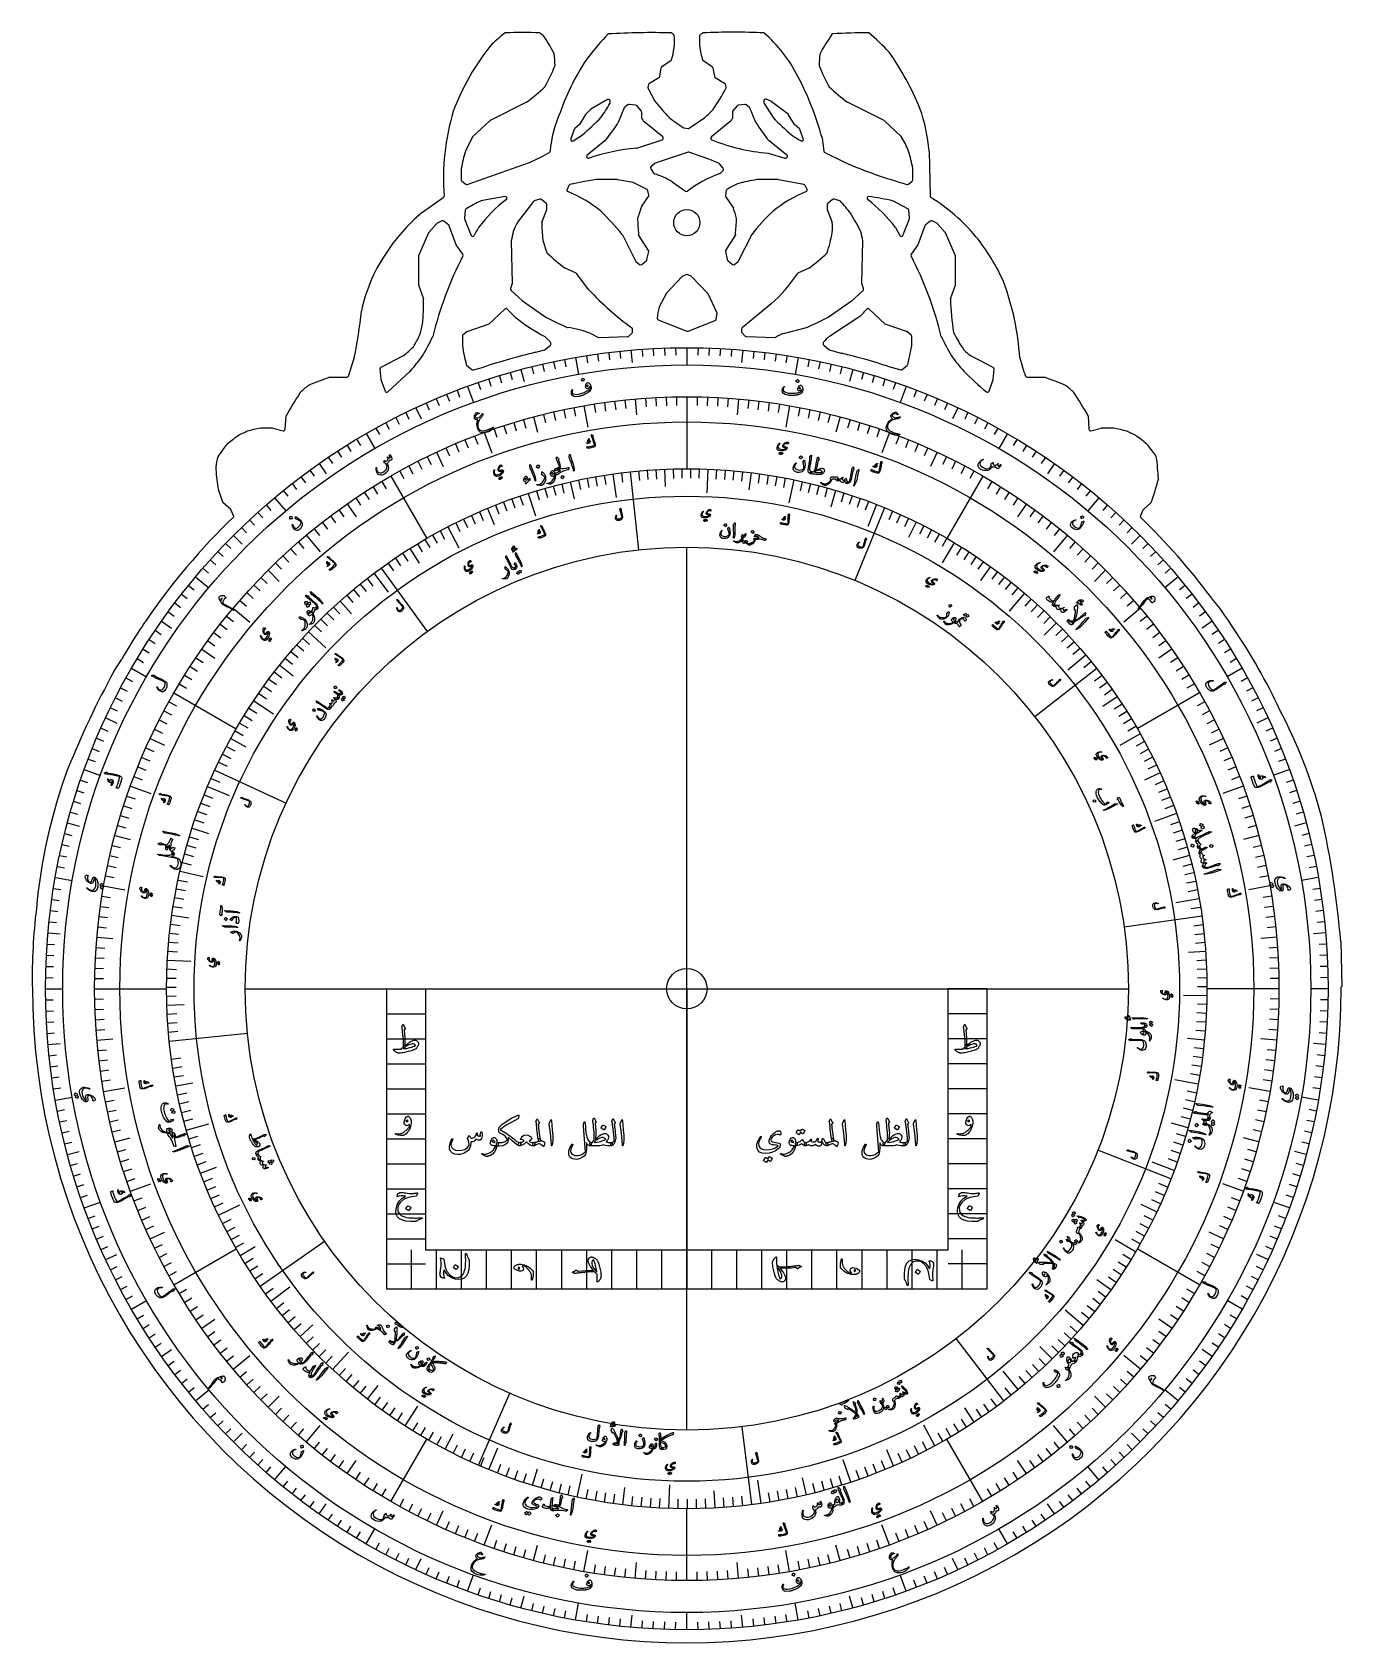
# Model space of a CAD drawing. Header units: millimetres. Extents: x -59 to 59, y -59 to 86.
import ezdxf

# ---------------------------------------------------------------- set-up
doc = ezdxf.new("R2010")
doc.units = ezdxf.units.MM
for name, color, linetype in [('CUT_INNER', 6, 'Continuous'), ('CUT_OUTER', 1, 'Continuous'), ('ENGRAVE', 7, 'Continuous'), ('ENGRAVE_FINE', 8, 'Continuous'), ('TEXT', 5, 'Continuous')]:
    doc.layers.add(name, color=color, linetype=linetype)

msp = doc.modelspace()

# ---------------------------------------------------------------- linework, layer by layer
at = {"layer": 'CUT_INNER'}
for points in [[(-7.1435, 80.2041), (-8.6471, 79.3336)], [(-6.9183, 79.9188), (-6.9183, 80.0742)], [(6.9573, 80.1069), (6.9573, 79.9188)], [(7.5832, 80.0662), (7.1664, 80.2448)], [(9.1399, 78.8815), (7.6152, 80.0475)], [(-8.6781, 79.3098), (-9.1102, 78.8771), (-9.1223, 78.8634), (-9.1326, 78.8484), (-9.6731, 77.9483), (-9.6749, 77.9456)], [(-5.6472, 79.4682), (-6.1815, 78.1332), (-6.1834, 78.1291)], [(-5.3124, 79.7464), (-5.5979, 79.5325)], [(-4.5877, 79.6986), (-5.2039, 79.7753)], [(-4.1045, 79.1813), (-4.4909, 79.6457)], [(-4.0696, 78.4966), (-4.0698, 78.5002), (-4.0698, 79.0854)], [(4.1088, 79.0854), (4.1088, 78.5002), (4.1086, 78.4966)], [(4.5298, 79.6457), (4.1435, 79.1813)], [(5.2429, 79.7753), (4.6266, 79.6986)], [(5.6368, 79.5325), (5.3513, 79.7464)], [(6.2224, 78.1291), (6.2204, 78.1332), (5.6861, 79.4682)], [(6.9811, 79.8377), (7.774, 78.604), (7.7847, 78.5893)], [(9.7139, 77.9456), (9.712, 77.9484), (9.1774, 78.8395)], [(-10.1488, 77.5383), (-10.4657, 76.6664)], [(-10.2442, 76.4886), (-9.4114, 77.0186), (-9.3997, 77.0268)], [(-9.6749, 77.9456), (-9.6774, 77.9434), (-10.1015, 77.6042)], [(-2.1714, 76.8332), (-3.8828, 78.2186), (-3.8856, 78.2211)], [(3.9245, 78.2211), (3.9218, 78.2187), (2.2109, 76.8332)], [(10.1405, 77.6042), (9.7164, 77.9434), (9.7139, 77.9456)], [(10.5047, 76.6664), (10.1878, 77.5383)], [(-7.3775, 76.4753), (-7.38, 76.4731), (-8.9788, 75.194)], [(-4.5397, 75.8297), (-4.5184, 75.8349), (-2.2199, 76.5738)], [(9.0178, 75.194), (7.4189, 76.4731), (7.4164, 76.4753)], [(-8.9216, 74.9314), (-8.8873, 74.9228)], [(-2.896, 74.4366), (-3.2272, 74.1716)], [(0.1077, 75.4474), (-2.8497, 74.4617)], [(2.9044, 74.4533), (2.8907, 74.461)], [(3.2858, 74.0075), (2.9398, 74.4224)], [(7.3204, 75.3732), (7.3292, 75.3712), (8.8474, 74.9244)], [(8.9262, 74.9228), (8.9605, 74.9314)], [(-4.825, 72.7113), (-6.261, 72.9804), (-6.2747, 72.9824)], [(-3.5865, 72.0985), (-4.7856, 72.6981)], [(-3.2583, 73.9713), (-2.9912, 73.5708)], [(-1.3097, 72.7973), (-0.1108, 71.9405)], [(3.0257, 73.5543), (3.2767, 73.8053)], [(10.5602, 72.538), (8.2575, 72.9803), (8.2434, 72.9823)], [(-16.3861, 71.4611), (-18.5651, 71.0579), (-18.5801, 71.0544)], [(-13.2427, 71.2154), (-13.7616, 71.0674)], [(-10.6266, 72.4578), (-10.8024, 72.1065)], [(-4.0697, 70.594), (-4.0677, 70.5971), (-3.4613, 71.4625)], [(-3.4362, 71.5732), (-3.5056, 71.989)], [(3.5451, 71.9923), (3.4748, 71.5713)], [(3.498, 71.4633), (4.1982, 70.4137), (4.2, 70.4105)], [(4.5752, 72.6163), (4.5616, 72.6112)], [(10.8415, 72.1065), (10.6661, 72.4577)], [(13.8046, 71.0664), (13.2816, 71.2155)], [(-19.9749, 70.24), (-20.0541, 69.5288)], [(-18.5801, 71.0544), (-18.5945, 71.0493)], [(-13.8398, 71.014), (-15.2692, 69.1378), (-15.2789, 69.1233)], [(-12.6694, 70.8231), (-13.1055, 71.1864)], [(-13.0742, 69.1238), (-13.073, 69.1275), (-12.6254, 70.2926)], [(-12.6154, 70.3464), (-12.6154, 70.7079)], [(12.6543, 70.7079), (12.6543, 70.3464)], [(12.6643, 70.2926), (13.1127, 69.127), (13.1138, 69.1238)], [(13.1445, 71.1865), (12.7083, 70.8231)], [(19.9354, 70.3558), (18.6474, 71.0428), (18.6335, 71.0493), (18.619, 71.0544)], [(20.093, 69.5288), (20.0139, 70.24)], [(-22.5583, 69.0102), (-23.2584, 68.2231)], [(-22.0759, 69.2639), (-22.5134, 69.0447)], [(-21.4673, 68.874), (-21.9127, 69.245)], [(-20.1993, 66.2534), (-20.7915, 67.0998), (-20.7933, 67.1025), (-20.7945, 67.1055), (-21.4226, 68.8106)], [(-20.0443, 69.4565), (-19.4415, 67.9495)], [(15.6873, 68.2893), (15.6822, 68.3027)], [(18.8108, 68.6641), (18.8127, 68.661), (19.2094, 67.9334)], [(19.4804, 67.9495), (20.0832, 69.4565)], [(21.4615, 68.8106), (20.8334, 67.1055), (20.8322, 67.1025), (20.8305, 67.0998), (20.2383, 66.2534)], [(21.9516, 69.245), (21.5063, 68.874)], [(22.5524, 69.0447), (22.1148, 69.2639)], [(23.2973, 68.2231), (22.5973, 69.0102)], [(-23.2839, 68.1832), (-24.1805, 66.1204)], [(-15.8304, 67.4699), (-15.831, 67.4517), (-15.7395, 63.6141), (-15.7396, 63.6109), (-15.7405, 63.6078), (-15.8927, 63.1515)], [(-5.8158, 68.021), (-5.8141, 68.018), (-4.6356, 65.6617)], [(-3.4587, 66.6029), (-4.3434, 68.0179), (-4.3452, 68.0212)], [(4.3841, 68.0212), (4.3823, 68.0179), (3.4977, 66.6029)], [(4.6746, 65.6617), (5.853, 68.018), (5.8547, 68.021)], [(15.9316, 63.1515), (15.7794, 63.6078), (15.7785, 63.6109), (15.7784, 63.6141), (15.87, 67.4517), (15.8693, 67.4699)], [(24.22, 66.1204), (23.3228, 68.1832)], [(-24.193, 66.0606), (-24.193, 63.5448)], [(-4.5951, 65.6116), (-4.2569, 65.3411)], [(-4.0672, 65.3431), (-3.6494, 65.6915)], [(-3.5991, 65.7741), (-3.4395, 66.4908)], [(3.4784, 66.4908), (3.638, 65.7741)], [(3.6884, 65.6915), (4.1061, 65.3431)], [(4.2959, 65.3411), (4.6341, 65.6116)], [(24.2325, 63.5448), (24.2325, 66.0606)], [(-9.9853, 64.5454), (-10.958, 64.9877), (-10.9609, 64.9892)], [(-8.8439, 63.0554), (-8.8508, 63.0635), (-9.9273, 64.4988)], [(-0.4124, 64.2345), (-1.8509, 62.706)], [(-0.0867, 64.4074), (-0.3702, 64.2659)], [(0.4022, 64.2663), (0.0359, 64.4125)], [(1.8871, 62.7088), (0.4558, 64.2298)], [(11.0005, 64.9892), (10.9975, 64.9877), (10.0242, 64.5454)], [(-24.1842, 63.4944), (-23.7351, 62.2354), (-23.7341, 62.232)], [(-15.8518, 62.9934), (-14.8282, 62.0553), (-14.8125, 62.0428), (-12.7169, 60.5853), (-12.7066, 60.5787)], [(-1.8737, 62.6743), (-2.4957, 61.5188), (-2.5027, 61.5039), (-2.508, 61.4884)], [(2.7112, 60.9866), (1.9135, 62.6703)], [(12.7461, 60.5787), (12.7565, 60.5853), (14.8515, 62.0428), (14.8672, 62.0553), (15.8907, 62.9934)], [(23.7731, 62.232), (23.7742, 62.2358), (24.2237, 63.4943)], [(-16.3965, 61.3057), (-17.8499, 59.9379), (-17.8529, 59.9353)], [(-15.4666, 60.581), (-16.1876, 61.3025)], [(7.5977, 61.7708), (4.9897, 59.6126)], [(17.8919, 59.9353), (17.8888, 59.9379), (16.436, 61.3057)], [(-17.8529, 59.9353), (-17.8567, 59.9339), (-19.7573, 59.3005)], [(-10.7773, 59.6603), (-10.7638, 59.656)], [(-2.5789, 60.3494), (0.0103, 59.3141)], [(0.1208, 59.3138), (2.5572, 60.2708)], [(2.6509, 60.3892), (2.7241, 60.9011)], [(8.7069, 59.109), (10.8027, 59.656), (10.8162, 59.6603)], [(15.4996, 60.5761), (12.8508, 58.8409), (12.8383, 58.8318)], [(19.7963, 59.3005), (17.8956, 59.9339), (17.8919, 59.9353)], [(-22.9073, 58.8327), (-22.9027, 58.845)], [(-20.2417, 58.8524), (-20.2417, 58.0209), (-20.2409, 58.0053)], [(-19.8036, 59.2753), (-20.1855, 58.9695)], [(-12.2917, 58.3247), (-12.7879, 58.8215), (-12.7994, 58.8318), (-12.8118, 58.8409)], [(-12.2478, 58.1675), (-12.2478, 58.2187)], [(-8.6607, 59.1062), (-7.9631, 58.7575)], [(-7.8909, 58.7417), (-5.3231, 58.8304)], [(-5.2222, 58.8742), (-4.9403, 59.1561)], [(-4.8964, 59.2621), (-4.8964, 59.497)], [(4.9353, 59.497), (4.9353, 59.2621)], [(4.9793, 59.1561), (5.2611, 58.8742)], [(5.362, 58.8304), (7.9298, 58.7417)], [(12.2867, 58.2187), (12.2867, 58.1675)], [(20.2249, 58.9695), (19.8425, 59.2753)], [(22.9417, 58.845), (22.9462, 58.8327)], [(-25.5719, 57.0867), (-25.5746, 57.0852), (-27.5961, 56.0304)], [(-13.6203, 57.4063), (-12.8297, 57.629)], [(-12.7743, 57.6582), (-12.3017, 58.0523)], [(12.3407, 58.0523), (12.8132, 57.6582)], [(12.8686, 57.629), (13.8861, 57.3424), (13.9844, 57.3187)], [(19.9244, 56.3104), (20.278, 57.99), (20.2804, 58.0053)], [(27.635, 56.0304), (25.6145, 57.0847), (25.6109, 57.0868)], [(-27.676, 55.8838), (-27.5948, 54.9922)], [(-26.9669, 53.8392), (-24.9366, 55.7006), (-24.9284, 55.7087)], [(-19.8347, 56.2261), (-19.3838, 55.8504)], [(-19.2471, 55.8213), (-18.3414, 56.0764)], [(18.0878, 56.1588), (19.286, 55.8213)], [(19.4227, 55.8504), (19.8736, 56.2261)], [(27.6338, 54.9922), (27.715, 55.8838)], [(-27.5867, 54.9553), (-27.2095, 53.8993)], [(27.2485, 53.8993), (27.6257, 54.9553)]]:
    msp.add_lwpolyline(points, dxfattribs=at)
for centre, radius in [((0, 69.1055), 1.18), ((0, 0), 1.82)]:
    msp.add_circle(centre, radius, dxfattribs=at)
for centre, radius, start, end in [((-7.0683, 80.0742), 0.15, 360, 120.067056), ((-7.0683, 79.9188), 0.15, 332.727287, 0), ((7.1073, 80.1069), 0.15, 66.807754, 180), ((7.1073, 79.9188), 0.15, 180, 212.727255), ((7.5241, 79.9284), 0.15, 52.59384, 66.807754), ((-24.8316, 95.0183), 23.7031, 310.620799, 316.12275), ((-8.5719, 79.2038), 0.15, 120.067056, 135.036799), ((-17.6349, 85.8397), 12.2623, 323.752296, 330.760717), ((-5.5079, 79.4124), 0.15, 126.85518, 158.185905), ((-5.2224, 79.6264), 0.15, 82.908943, 126.85518), ((-4.6062, 79.5498), 0.15, 39.763353, 82.908943), ((-4.2198, 79.0854), 0.15, 360, 39.763353), ((-1.2665, 80.1703), 3.2648, 210.840178, 216.656474), ((1.2452, 80.2105), 3.3372, 323.406666, 329.096746), ((4.2588, 79.0854), 0.15, 140.236647, 180), ((4.6452, 79.5498), 0.15, 97.091057, 140.236647), ((5.2614, 79.6264), 0.15, 53.14482, 97.091057), ((5.5469, 79.4124), 0.15, 21.814095, 53.14482), ((21.4028, 91.3477), 18.6609, 223.133108, 230.123344), ((9.0488, 78.7624), 0.15, 30.958345, 52.59384), ((-10.0078, 77.4871), 0.15, 128.650838, 160.024946), ((-20.266, 87.0386), 16.6642, 320.662268, 327.68), ((25.2326, 90.5963), 22.7336, 213.257506, 218.400122), ((15.5147, 85.6303), 10.5328, 234.769209, 240.299951), ((10.0468, 77.4871), 0.15, 19.975054, 51.349162), ((-10.3248, 76.6152), 0.15, 160.024946, 302.469028), ((-2.9528, 57.8298), 18.0697, 95.038278, 108.908745), ((-2.2658, 76.7166), 0.15, 287.821866, 51.008502), ((2.3053, 76.7166), 0.15, 129.000066, 252.174305), ((8.8844, 93.2339), 17.929, 248.314377, 264.995598), ((10.3637, 76.6152), 0.15, 243.228735, 19.975054), ((-8.8851, 75.0769), 0.15, 128.659808, 255.942119), ((-8.8508, 75.0683), 0.15, 255.942119, 286.398915), ((-3.1336, 74.0545), 0.15, 128.650838, 213.704222), ((-2.8023, 74.3194), 0.15, 108.431605, 128.650838), ((0.1552, 75.3051), 0.15, 75.374015, 108.431605), ((-7.8416, 49.367), 27.2927, 66.844446, 72.879179), ((2.8246, 74.3263), 0.15, 39.829698, 57.85053), ((8.8898, 75.0683), 0.15, 253.601085, 284.057881), ((8.9241, 75.0769), 0.15, 284.057881, 51.340192), ((-4.686, 48.3866), 24.8461, 98.141044, 103.617116), ((-7.2392, 52.3206), 20.6842, 87.327238, 92.674672), ((-4.8527, 72.5639), 0.15, 63.434949, 79.385898), ((-2.8665, 73.6541), 0.15, 213.704222, 246.041303), ((-5.663, 65.1899), 8.7649, 60.219675, 71.81357), ((6.1419, 64.2162), 9.8294, 108.760839, 128.227557), ((2.9197, 73.6604), 0.15, 293.958697, 315), ((3.1707, 73.9114), 0.15, 315, 39.829698), ((8.9423, 56.1773), 17.0091, 98.888106, 104.877073), ((7.2802, 52.8468), 20.1586, 87.261284, 92.746516), ((-8.6882, 61.1917), 12.5506, 127.097946, 143.44339), ((-16.3588, 71.3136), 0.15, 311.992293, 100.482206), ((-13.2015, 71.0712), 0.15, 50.206499, 105.924566), ((-10.6683, 72.0394), 0.15, 153.410443, 243.442307), ((-14.8419, 61.5611), 11.1295, 50.382573, 68.347269), ((-10.4924, 72.3906), 0.15, 106.713698, 153.410443), ((-3.6536, 71.9644), 0.15, 9.472259, 63.434949), ((-3.5842, 71.5486), 0.15, 324.980822, 9.472259), ((-0.0236, 72.0626), 0.15, 234.447408, 303.701386), ((3.6228, 71.5466), 0.15, 170.527741, 213.704222), ((3.693, 71.9676), 0.15, 124.370713, 170.527741), ((9.3488, 62.6982), 11.0084, 115.777247, 121.430324), ((14.8796, 61.5636), 11.1267, 111.651144, 129.600819), ((10.5319, 72.3907), 0.15, 26.540534, 79.126017), ((10.7073, 72.0395), 0.15, 296.557693, 26.540534), ((13.2405, 71.0712), 0.15, 74.089291, 129.793501), ((16.3977, 71.3136), 0.15, 85.228944, 228.007707), ((8.7259, 61.1903), 12.5524, 36.541566, 52.901341), ((13.5508, 49.837), 21.8143, 76.565503, 82.468022), ((-19.8259, 70.2234), 0.15, 123.632613, 173.650838), ((-12.4723, 57.987), 14.4259, 115.11242, 121.031499), ((-13.7204, 70.9231), 0.15, 105.924566, 142.698163), ((-12.7654, 70.7079), 0.15, 360, 50.206499), ((-12.7654, 70.3464), 0.15, 338.983348, 360), ((-26.8095, 50.7925), 27.158, 39.373948, 45.413773), ((7.2064, 66.2289), 12.0914, 158.838064, 164.346908), ((-4.9276, 67.1673), 9.6867, 13.88208, 19.561169), ((16.8245, 59.9424), 13.6235, 131.557119, 143.630339), ((12.8043, 70.7079), 0.15, 129.793501, 180), ((12.8043, 70.3464), 0.15, 180, 201.041303), ((13.7634, 70.9221), 0.15, 45.511985, 74.089291), ((2.9639, 61.0301), 14.795, 37.08076, 42.519278), ((-1.8161, 59.6647), 19.5142, 26.273398, 31.809726), ((19.8648, 70.2234), 0.15, 6.349162, 61.924967), ((-22.4462, 68.9106), 0.15, 116.614106, 138.351234), ((-22.0087, 69.1298), 0.15, 50.200457, 116.614106), ((-21.5633, 68.7587), 0.15, 20.222167, 50.200457), ((-19.905, 69.5122), 0.15, 173.650838, 201.801409), ((-15.2335, 66.2587), 4.2783, 145.743231, 156.956762), ((-7.6569, 66.0871), 8.2896, 164.542669, 170.396936), ((-8.4701, 65.6), 7.6664, 152.640287, 159.407679), ((-0.0581, 69.1029), 13.0161, 179.908297, 186.798463), ((10.3643, 69.6741), 14.802, 180.707515, 186.411736), ((-12.1096, 69.7921), 16.5885, 353.871711, 358.961331), ((3.1819, 68.6658), 9.9424, 357.344648, 2.640011), ((9.1341, 66.4034), 6.8192, 8.998027, 16.054755), ((19.9439, 69.5122), 0.15, 338.198591, 6.349162), ((21.6023, 68.7587), 0.15, 129.799543, 159.777833), ((22.0476, 69.1298), 0.15, 63.385894, 129.799543), ((22.4852, 68.9106), 0.15, 41.648766, 63.385894), ((-23.1463, 68.1234), 0.15, 138.351234, 156.506699), ((-19.3022, 68.0052), 0.15, 201.801409, 331.398915), ((-0.4564, 70.761), 12.9283, 194.325485, 199.867117), ((-2.0698, 71.0253), 15.4431, 342.445389, 349.47805), ((19.3411, 68.0052), 0.15, 208.601085, 338.198591), ((23.1853, 68.1234), 0.15, 23.506754, 41.648766), ((-24.043, 66.0606), 0.15, 156.506699, 180), ((9.1892, 50.9737), 33.0431, 152.746081, 166.21894), ((-20.3222, 66.1674), 0.15, 335.555205, 34.977209), ((3.738, 84.3146), 24.2802, 227.660497, 232.743142), ((-4.5015, 65.7288), 0.15, 206.570711, 231.349162), ((-3.7455, 65.8067), 0.15, 309.829698, 347.445214), ((-3.5859, 66.5234), 0.15, 347.445214, 32.013649), ((3.6248, 66.5234), 0.15, 147.986351, 192.554786), ((3.7845, 65.8067), 0.15, 192.554786, 230.170302), ((4.5404, 65.7288), 0.15, 308.650838, 333.429289), ((-1.2492, 81.3681), 20.4529, 306.792401, 312.825675), ((20.3612, 66.1674), 0.15, 145.022791, 204.444795), ((-9.1383, 50.9782), 33.0305, 13.778489, 27.256504), ((24.0825, 66.0606), 0.15, 0, 23.506754), ((-10.0473, 64.4088), 0.15, 36.869898, 65.545966), ((-4.1633, 65.4583), 0.15, 231.349162, 309.829698), ((-0.3032, 64.1317), 0.15, 116.528252, 136.738404), ((-0.0197, 64.2732), 0.15, 68.236644, 116.528252), ((0.3466, 64.127), 0.15, 43.261596, 68.236644), ((4.2022, 65.4583), 0.15, 230.170302, 308.650838), ((-0.7822, 71.4388), 12.7943, 310.917313, 327.150624), ((10.0863, 64.4088), 0.15, 114.441436, 143.130102), ((-24.043, 63.5448), 0.15, 180, 199.632187), ((-15.7504, 63.104), 0.15, 161.546669, 227.493718), ((11.3802, 82.0017), 27.7124, 223.131622, 233.892453), ((-1.7417, 62.6032), 0.15, 136.738404, 151.707681), ((1.7779, 62.606), 0.15, 25.352002, 43.261596), ((15.7894, 63.104), 0.15, 312.506282, 18.453331), ((24.0825, 63.5448), 0.15, 340.344512, 360), ((-47.7317, 62.038), 23.9984, 354.973201, 0.463243), ((-16.2937, 61.1964), 0.15, 44.979559, 133.261596), ((6.3104, 59.5107), 9.0374, 167.35967, 173.72287), ((12.3404, 64.4676), 5.0124, 309.070206, 320.842168), ((16.3332, 61.1964), 0.15, 46.727603, 135), ((51.3352, 63.2083), 27.5794, 182.028601, 188.35652), ((-32.8243, 61.8507), 9.2003, 341.454843, 347.982739), ((-5.7147, 72.5642), 15.4498, 230.861522, 242.653924), ((-0.5874, 83.551), 25.9731, 242.185798, 246.900699), ((-12.3419, 49.3219), 10.4539, 69.381509, 81.317221), ((-5.0464, 59.497), 0.15, 360, 50.390869), ((-2.5232, 60.4886), 0.15, 176.099339, 248.207049), ((2.5024, 60.4104), 0.15, 291.444891, 351.85518), ((2.5756, 60.9224), 0.15, 351.85518, 25.352002), ((5.0854, 59.497), 0.15, 129.609131, 180), ((2.1146, 80.4315), 22.5203, 292.730195, 298.169839), ((-33.0446, 63.1419), 9.8874, 328.07513, 334.752135), ((-41.5754, 67.5424), 20.6, 329.499732, 334.988414), ((-20.0917, 58.8524), 0.15, 128.686741, 180), ((-19.7099, 59.1582), 0.15, 108.429694, 128.686741), ((-12.3978, 58.1675), 0.15, 309.829698, 0), ((-12.3978, 58.2187), 0.15, 0, 44.969344), ((-7.8961, 58.8916), 0.15, 243.434949, 271.977992), ((-5.3282, 58.9803), 0.15, 271.977992, 315), ((-5.0464, 59.2621), 0.15, 315, 0), ((0.066, 59.4534), 0.15, 248.207049, 291.444891), ((5.0854, 59.2621), 0.15, 180, 225), ((5.3672, 58.9803), 0.15, 225, 268.022008), ((7.935, 58.8916), 0.15, 268.022008, 296.565051), ((10.0357, 55.5622), 3.7875, 110.538414, 122.474127), ((12.4367, 58.1675), 0.15, 180, 230.170302), ((12.4367, 58.2187), 0.15, 140.651824, 180), ((17.508, 53.6487), 6.9765, 132.016588, 138.033203), ((19.7488, 59.1582), 0.15, 51.349162, 71.570306), ((20.1313, 58.8524), 0.15, 5.705462, 51.349162), ((12.119, 58.4369), 8.1729, 356.973062, 3.018483), ((43.1048, 68.3332), 22.2852, 205.233954, 210.308014), ((38.6426, 66.7352), 16.4244, 207.308051, 213.634395), ((-32.396, 65.5986), 10.9096, 308.719967, 315.215569), ((-42.092, 70.5673), 22.7017, 319.116983, 323.572672), ((-3.7068, 60.5876), 16.7346, 188.876729, 194.857598), ((-0.0479, 0.1806), 58.8132, 103.342471, 108.122214), ((-12.8704, 57.7734), 0.15, 285.732343, 309.829698), ((12.9093, 57.7734), 0.15, 230.170302, 254.267657), ((0.0376, 0.1427), 58.8524, 72.139418, 76.291708), ((38.8261, 67.9235), 18.4729, 215.917021, 221.393396), ((30.1041, 62.9815), 7.4119, 226.133529, 232.683326), ((-27.5267, 55.8974), 0.15, 117.554452, 185.203476), ((-19.7387, 56.3413), 0.15, 197.346715, 230.200457), ((-19.2877, 55.9656), 0.15, 230.200457, 285.732343), ((19.3267, 55.9656), 0.15, 254.267657, 309.799543), ((19.7776, 56.3413), 0.15, 309.799543, 348.110366), ((50.2397, 81.2151), 35.906, 225.26481, 229.702376), ((27.5656, 55.8974), 0.15, 354.796524, 62.445548), ((-27.4455, 55.0058), 0.15, 185.203476, 199.655488), ((-27.0683, 53.9498), 0.15, 199.655488, 312.514611), ((27.1072, 53.9498), 0.15, 233.12109, 340.344512), ((27.4844, 55.0058), 0.15, 340.344512, 354.796524)]:
    msp.add_arc(centre, radius, start, end, dxfattribs=at)
at = {"layer": 'CUT_OUTER'}
for points in [[(1.1682, 85.0247), (1.1682, 86.0278), (1.1684, 86.0313)], [(-2.3352, 83.0319), (-2.5067, 82.1761), (-2.5077, 82.1724), (-2.5108, 82.1702), (-3.3729, 81.6526)], [(-1.4041, 83.7374), (-1.4049, 83.7341), (-1.4077, 83.732), (-2.2742, 83.1254)], [(2.3136, 83.1254), (1.4466, 83.732), (1.4439, 83.7341)], [(3.4119, 81.6526), (2.5498, 82.1702), (2.5466, 82.1724), (2.5457, 82.1761), (2.3747, 83.0319)], [(-3.4412, 81.5604), (-3.5041, 81.3094)], [(3.5417, 81.3145), (3.4801, 81.5604)], [(9.9875, 82.3584), (9.9892, 82.3557)], [(-14.4534, 79.967), (-14.4571, 79.9649), (-17.7411, 78.3229)], [(-3.4906, 81.2019), (-2.8831, 80.0738), (-2.8743, 80.0594)], [(17.7806, 78.3229), (14.496, 79.9649), (14.4923, 79.967)], [(0.2097, 77.6138), (1.6165, 78.5808), (1.6274, 78.5891)], [(-17.7768, 78.298), (-19.3036, 76.8611)], [(-0.2704, 77.6631), (0.0954, 77.5903)], [(19.3426, 76.8611), (17.8163, 78.298)], [(-19.335, 76.8189), (-19.9584, 75.5716), (-19.9652, 75.5556)], [(12.1946, 76.7507), (12.1952, 76.7476), (12.3677, 75.5417)], [(21.8431, 75.5515), (21.9333, 71.4964)], [(-19.796, 72.5519), (-14.1858, 74.5422)], [(12.4491, 75.4288), (14.2084, 74.5494)], [(-20.2775, 72.8465), (-19.9399, 72.5762)], [(19.9789, 72.5762), (20.3165, 72.8465)], [(20.3727, 72.9636), (20.3727, 73.9768), (20.3717, 73.9941)], [(-23.8229, 70.0448), (-21.9572, 71.3776)], [(-30.5006, 55.2615), (-29.9855, 56.8914), (-29.9825, 56.9027)], [(30.0198, 56.914), (30.022, 56.9027)], [(-32.1874, 55.1566), (-32.184, 55.1567), (-30.6436, 55.1567)], [(30.6826, 55.1567), (32.223, 55.1567), (32.2264, 55.1566)], [(-36.2188, 50.4659), (-36.1389, 51.6615), (-36.1385, 51.6651)], [(36.1775, 51.6651), (36.1779, 51.6615), (36.2577, 50.4659)], [(-37.3335, 50.5621), (-37.329, 50.5613), (-36.4048, 50.3304)], [(36.4437, 50.3304), (37.3679, 50.5613), (37.3724, 50.5621)], [(-41.1262, 43.2335), (-41.8327, 43.8521), (-41.8355, 43.8548)], [(41.8751, 43.8548), (41.8726, 43.8524), (41.1657, 43.2334)], [(-40.8636, 42.6578), (-41.0872, 43.1797)], [(41.1267, 43.1797), (40.9026, 42.6579)], [(40.9308, 42.4963), (40.9612, 42.4638)], [(-51.6662, 28.6039), (-50.9544, 29.7428)], [(58.9664, 4.2472), (59.0583, 0.2109), (59.0582, 0.2072), (59.0553, 0.205), (58.9995, 0.1679)], [(-58.9994, 0.1941), (-59.0158, 0.205), (-59.0187, 0.2072)]]:
    msp.add_lwpolyline(points, dxfattribs=at)
for centre, radius, start, end in [((-8.5625, 75.7662), 13.0512, 126.810564, 133.685897), ((-14.8202, 55.1406), 31.114, 87.122993, 92.878067), ((-16.072, 82.0878), 4.9952, 50.445774, 55.719727), ((-28.2139, 75.8748), 18.3326, 27.633182, 33.298008), ((17.6018, 63.028), 33.818, 136.927024, 141.453953), ((-3.2717, 25.3922), 60.8518, 88.241977, 93.608634), ((-3.0705, 83.4238), 3.2507, 53.335169, 59.17556), ((-6.6353, 85.5271), 5.5289, 341.113548, 5.233083), ((3.1581, 83.3512), 3.3379, 120.902492, 126.590157), ((4.2005, 30.1325), 56.1506, 87.185943, 92.814074), ((-1.1856, 76.6988), 12.5248, 26.863773, 49.447998), ((30.6978, 73.7957), 21.4746, 144.966508, 150.477582), ((15.7054, 52.4718), 33.7512, 88.784428, 94.40343), ((-0.3528, 66.723), 25.7162, 43.635724, 49.286364), ((-1.1504, 71.7088), 21.2593, 140.595357, 159.541365), ((-24.2609, 82.7974), 12.3896, 2.209008, 7.327495), ((7.3948, 85.6799), 6.261, 186.006892, 198.106802), ((22.3756, 82.9577), 10.461, 172.199098, 178.262023), ((-3.128, 69.5241), 26.0914, 22.2682, 34.945171), ((-30.5782, 90.9917), 20.2275, 331.516833, 337.573604), ((7.9607, 72.3615), 20.5023, 145.067037, 160.976282), ((-2.1882, 83.0025), 0.15, 124.99449, 168.668839), ((2.2276, 83.0025), 0.15, 11.295778, 55.022791), ((30.2006, 90.7934), 19.7669, 202.355753, 208.553811), ((-3.2957, 81.524), 0.15, 120.985398, 165.942119), ((3.3346, 81.524), 0.15, 14.057881, 59.014602), ((-14.6324, 69.4313), 27.8076, 15.260914, 27.695819), ((-26.3492, 95.9286), 19.9069, 306.696544, 312.896795), ((-3.3585, 81.273), 0.15, 165.942119, 208.304132), ((10.7066, 90.648), 17.2208, 217.942309, 224.445767), ((-13.2742, 90.3109), 19.1102, 324.90713, 331.568138), ((3.3962, 81.2781), 0.15, 333.970857, 14.057881), ((25.5621, 94.937), 18.6183, 226.888425, 233.518245), ((-0.484, 73.0498), 21.4667, 163.519532, 184.149812), ((-1.5413, 74.6192), 10.8262, 155.873769, 175.111529), ((6.8313, 89.0218), 13.4058, 231.096607, 237.786484), ((-5.86, 86.8059), 11.1166, 312.340763, 317.70025), ((7.363, 74.4725), 14.5202, 4.26168, 19.884548), ((-17.674, 78.1887), 0.15, 116.565051, 133.261596), ((-0.2411, 77.8102), 0.15, 240.52222, 258.746656), ((0.1247, 77.7374), 0.15, 258.746656, 304.50462), ((17.7135, 78.1887), 0.15, 46.727603, 63.439036), ((-6.8655, 71.6484), 13.6701, 163.391767, 170.119238), ((-19.2008, 76.7518), 0.15, 133.261596, 153.445458), ((19.2398, 76.7519), 0.15, 31.597807, 46.727603), ((8.8007, 70.7571), 12.1879, 23.186011, 29.888489), ((6.84, 71.6332), 13.7362, 9.896968, 16.592027), ((-20.5294, 89.4776), 16.2267, 293.012942, 300.077967), ((-12.4767, 75.563), 0.15, 302.090385, 351.88461), ((12.5161, 75.563), 0.15, 188.141136, 243.442307), ((33.3066, 119.4175), 48.7636, 246.942881, 253.980478), ((-11.4092, 73.4692), 8.939, 176.633435, 183.33821), ((-20.1838, 72.9636), 0.15, 185.701473, 231.313259), ((20.2227, 72.9636), 0.15, 308.686741, 0), ((-22.0444, 71.4997), 0.15, 305.540993, 358.724791), ((-19.8462, 72.6933), 0.15, 231.313259, 289.533085), ((19.8851, 72.6933), 0.15, 256.287215, 308.686741), ((22.0833, 71.4997), 0.15, 181.275209, 234.467293), ((13.408, 57.38), 16.4223, 39.542385, 58.469174), ((-13.5721, 57.5837), 16.1357, 129.441287, 147.812818), ((11.9631, 56.3986), 18.162, 24.029282, 39.027644), ((-15.3453, 58.2455), 14.2876, 146.270895, 168.355441), ((6.4602, 55.4818), 23.6031, 3.478958, 20.620671), ((-84.1824, 67.3187), 55.1917, 349.121638, 353.5611), ((51.4508, 62.7603), 22.215, 195.288415, 199.765169), ((-30.6436, 55.3067), 0.15, 270, 342.464238), ((30.6826, 55.3067), 0.15, 203.093681, 270), ((-13.5362, 39.3571), 25.7362, 145.919978, 151.429738), ((-28.1908, 46.9059), 9.5711, 128.257526, 134.106759), ((-24.8832, 33.0807), 23.2529, 108.307707, 113.397873), ((25.1303, 33.627), 22.6689, 66.536516, 71.757905), ((27.3098, 45.8543), 10.9668, 46.265698, 51.370017), ((14.8185, 40.1138), 24.2824, 28.405184, 34.2451), ((-31.339, 37.5408), 15.3552, 126.857067, 131.731562), ((-35.9774, 41.8313), 9.2106, 113.365304, 119.761321), ((-36.7172, 40.3879), 10.3185, 99.589189, 106.397945), ((-37.8851, 40.8909), 9.6869, 86.735235, 93.260654), ((-36.3684, 50.4759), 0.15, 255.97097, 356.179414), ((36.4074, 50.4759), 0.15, 183.820586, 284.02903), ((37.9241, 41.5988), 8.9803, 86.482309, 93.521825), ((36.6528, 39.9336), 10.7836, 73.753692, 80.271475), ((36.2742, 42.3515), 8.6311, 60.010813, 66.833277), ((33.6636, 40.334), 11.7503, 47.519917, 53.891277), ((-33.1779, 45.6843), 9.404, 165.811828, 171.521914), ((-32.5781, 41.6949), 11.5776, 140.878499, 147.066074), ((30.0929, 39.8592), 14.695, 33.590744, 38.464666), ((23.691, 45.2722), 18.8401, 2.11694, 8.29232), ((-25.881, 47.8056), 16.6145, 182.534795, 188.907498), ((-29.1086, 48.8644), 13.6774, 195.397109, 201.485748), ((20.3589, 51.5565), 22.8531, 340.305209, 345.845591), ((-0.0274, 0.0225), 58.9646, 133.821638, 145.848692), ((-41.225, 43.1206), 0.15, 23.192246, 48.794548), ((-40.9992, 42.5992), 0.1478, 346.73923, 23.35964), ((41.0405, 42.5987), 0.15, 156.763356, 223.030309), ((0.0296, 0.0272), 58.9598, 36.831625, 46.034207), ((41.2645, 43.1206), 0.15, 131.205452, 156.763356), ((27.7113, 19.1087), 25.3991, 31.70787, 39.8137), ((-0.143, 0.0906), 58.8307, 146.261464, 149.733281), ((-47.1747, 31.7527), 2.1449, 140.2584, 151.827421), ((6.072, 3.0211), 52.3151, 25.081988, 34.241892), ((20.4694, -10.9117), 82.2497, 151.286278, 158.01887), ((12.4159, 3.6161), 46.367, 14.912345, 27.740103), ((-10.5393, 3.0414), 48.2909, 159.599751, 175.066057), ((-20.7456, -2.2768), 79.9786, 4.678869, 12.877825), ((-8.2024, 1.0382), 50.8231, 173.042179, 180.936865), ((0, -0.0003), 58.9997, 179.811218, 0.16335)]:
    msp.add_arc(centre, radius, start, end, dxfattribs=at)
at = {"layer": 'ENGRAVE'}
for points in [[(-10.0403, 56.9416), (-9.7714, 55.4164)], [(-5.0393, 57.6), (-4.9429, 56.4979)], [(0, 57.82), (0, 56.2713)], [(5.0393, 57.6), (4.9429, 56.4979)], [(10.0403, 56.9416), (9.7714, 55.4164)], [(-14.9649, 55.8498), (-14.6786, 54.7813)], [(14.9649, 55.8498), (14.6786, 54.7813)], [(-19.7756, 54.333), (-19.2459, 52.8777)], [(19.7756, 54.333), (19.2459, 52.8777)], [(-24.4358, 52.4027), (-23.9683, 51.4001)], [(-9.2719, 52.5838), (-8.9339, 50.6664)], [(-4.6537, 53.1918), (-4.5292, 51.7694)], [(0, 53.395), (0, 46.905)], [(4.6537, 53.1918), (4.5292, 51.7694)], [(9.2719, 52.5838), (8.9339, 50.6664)], [(24.4358, 52.4027), (23.9683, 51.4001)], [(-13.8196, 51.5756), (-13.4501, 50.1965)], [(13.8196, 51.5756), (13.4501, 50.1965)], [(-28.91, 50.0736), (-28.1356, 48.7323)], [(-18.2622, 50.1749), (-17.5963, 48.3453)], [(18.2622, 50.1749), (17.5963, 48.3453)], [(28.91, 50.0736), (28.1356, 48.7323)], [(-22.5657, 48.3923), (-21.9623, 47.0983)], [(22.5657, 48.3923), (21.9623, 47.0983)], [(-33.1642, 47.3634), (-32.5297, 46.4572)], [(-5.1233, 46.6244), (-4.35, 39.5867)], [(-2.0062, 46.8621), (-1.9395, 45.3059)], [(1.8986, 46.8666), (1.8126, 44.7443)], [(5.7882, 46.5465), (5.596, 45.0008)], [(33.1642, 47.3634), (32.5297, 46.4572)], [(-26.6975, 46.2414), (-23.4525, 40.6209)], [(-10.521, 45.7098), (-10.1716, 44.1919)], [(-6.675, 46.4276), (-6.3728, 44.3252)], [(9.6366, 45.9044), (9.2002, 43.8257)], [(26.6975, 46.2414), (23.4525, 40.6209)], [(-37.166, 44.2927), (-36.1705, 43.1063)], [(-30.6261, 43.7386), (-29.8072, 42.569)], [(-14.2983, 44.6726), (-13.6508, 42.6497)], [(13.4182, 44.9448), (12.9726, 43.4523)], [(17.1075, 43.6739), (16.3328, 41.6962)], [(30.6261, 43.7386), (29.8072, 42.569)], [(37.166, 44.2927), (36.1705, 43.1063)], [(-17.9811, 43.3216), (-17.384, 41.883)], [(17.8322, 43.3831), (15.1405, 36.8347)], [(-40.8849, 40.8849), (-40.1027, 40.1027)], [(-34.3216, 40.9029), (-33.0701, 39.4115)], [(-21.5439, 41.6646), (-20.5684, 39.7779)], [(20.68, 42.1001), (19.9932, 40.7021)], [(34.3216, 40.9029), (33.0701, 39.4115)], [(40.8849, 40.8849), (40.1027, 40.1027)], [(-24.9616, 39.7114), (-24.1327, 38.3927)], [(0, -39.825), (0, 39.825)], [(24.1113, 40.2334), (23.0195, 38.4115)], [(-27.5749, 37.9434), (-23.4127, 32.2161)], [(27.3782, 38.0856), (26.469, 36.8209)], [(-44.2927, 37.166), (-43.1063, 36.1705)], [(-37.756, 37.756), (-36.7464, 36.7464)], [(-28.2099, 37.4738), (-26.9324, 35.7768)], [(37.756, 37.756), (36.7464, 36.7464)], [(44.2927, 37.166), (43.1063, 36.1705)], [(-31.265, 34.9654), (-30.2268, 33.8043)], [(30.4581, 35.6705), (29.0788, 34.0552)], [(-40.9029, 34.3216), (-39.4115, 33.0701)], [(40.9029, 34.3216), (39.4115, 33.0701)], [(-47.3634, 33.1642), (-46.4572, 32.5297)], [(-34.1044, 32.202), (-32.56, 30.7438)], [(33.3295, 33.0034), (32.2227, 31.9074)], [(47.3634, 33.1642), (46.4572, 32.5297)], [(-43.7386, 30.6261), (-42.569, 29.8072)], [(43.7386, 30.6261), (42.569, 29.8072)], [(-36.7065, 29.2012), (-35.4876, 28.2315)], [(35.9721, 30.1013), (34.3432, 28.7382)], [(-50.0736, 28.91), (-48.7323, 28.1356)], [(36.9607, 28.8788), (31.3817, 24.5198)], [(50.0736, 28.91), (48.7323, 28.1356)], [(-46.2414, 26.6975), (-40.6209, 23.4525)], [(38.8142, 26.3351), (37.5253, 25.4606)], [(46.2414, 26.6975), (40.6209, 23.4525)], [(-39.0511, 25.9825), (-37.2828, 24.8059)], [(-52.4027, 24.4358), (-51.4001, 23.9683)], [(52.4027, 24.4358), (51.4001, 23.9683)], [(-48.3923, 22.5657), (-47.0983, 21.9623)], [(-41.1194, 22.5672), (-39.7539, 21.8178)], [(40.8878, 22.9841), (39.0363, 21.9433)], [(48.3923, 22.5657), (47.0983, 21.9623)], [(-54.333, 19.7756), (-52.8777, 19.2459)], [(-42.5634, 19.7087), (-36.1388, 16.7338)], [(42.6762, 19.4633), (41.259, 18.817)], [(54.333, 19.7756), (52.8777, 19.2459)], [(-50.1749, 18.2622), (-48.3453, 17.5963)], [(-43.2125, 18.2417), (-41.2557, 17.4157)], [(50.1749, 18.2622), (48.3453, 17.5963)], [(-55.8498, 14.9649), (-54.7813, 14.6786)], [(44.1651, 15.7962), (42.1652, 15.0809)], [(55.8498, 14.9649), (54.7813, 14.6786)], [(-51.5756, 13.8196), (-50.1965, 13.4501)], [(-44.6149, 14.4771), (-43.1334, 13.9964)], [(51.5756, 13.8196), (50.1965, 13.4501)], [(45.342, 12.0074), (43.8364, 11.6087)], [(-45.6927, 10.5951), (-43.6236, 10.1153)], [(-56.9416, 10.0403), (-55.4164, 9.7714)], [(-52.5838, 9.2719), (-50.6664, 8.9339)], [(52.5838, 9.2719), (50.6664, 8.9339)], [(56.9416, 10.0403), (55.4164, 9.7714)], [(46.1963, 8.1228), (44.1044, 7.755)], [(-46.435, 6.6234), (-44.893, 6.4035)], [(46.4457, 6.5482), (39.435, 5.5598)], [(-57.6, 5.0393), (-56.4979, 4.9429)], [(-53.1918, 4.6537), (-51.7694, 4.5292)], [(53.1918, 4.6537), (51.7694, 4.5292)], [(57.6, 5.0393), (56.4979, 4.9429)], [(46.7836, 3.3729), (45.23, 3.2609)], [(-46.8334, 2.591), (-44.7126, 2.4736)], [(-57.82, 0), (-56.2713, 0)], [(-53.395, 0), (-46.905, 0)], [(-39.825, 0), (39.825, 0)], [(-27.081, 0), (-27.081, -27.081), (27.081, -27.081), (27.081, 0)], [(-27.081, 0), (-23.5605, 0)], [(-23.5605, 0), (-23.5605, -23.5605), (23.5605, -23.5605), (23.5605, 0)], [(0, 0), (0, -27.081)], [(27.081, 0), (23.5605, 0)], [(53.395, 0), (46.905, 0)], [(57.82, 0), (56.2713, 0)], [(-46.8819, -1.4724), (-45.3251, -1.4235)], [(46.9008, -0.6263), (44.777, -0.598)], [(-27.081, -2.2568), (-23.5605, -2.2568)], [(27.081, -2.2568), (23.5605, -2.2568)], [(-46.6664, -4.7247), (-39.6224, -4.0115)], [(-57.6, -5.0393), (-56.4979, -4.9429)], [(-53.1918, -4.6537), (-51.7694, -4.5292)], [(-27.081, -4.5135), (-23.5605, -4.5135)], [(27.081, -4.5135), (23.5605, -4.5135)], [(46.6757, -4.6322), (45.1257, -4.4784)], [(53.1918, -4.6537), (51.7694, -4.5292)], [(57.6, -5.0393), (56.4979, -4.9429)], [(-27.081, -6.7703), (-23.5605, -6.7703)], [(27.081, -6.7703), (23.5605, -6.7703)], [(-46.0786, -8.766), (-44.5484, -8.4749)], [(46.107, -8.6154), (44.0191, -8.2253)], [(-56.9416, -10.0403), (-55.4164, -9.7714)], [(-52.5838, -9.2719), (-50.6664, -8.9339)], [(-27.081, -9.027), (-23.5605, -9.027)], [(27.081, -9.027), (23.5605, -9.027)], [(52.5838, -9.2719), (50.6664, -8.9339)], [(56.9416, -10.0403), (55.4164, -9.7714)], [(-27.081, -11.2837), (-23.5605, -11.2837)], [(27.081, -11.2837), (23.5605, -11.2837)], [(-45.1385, -12.7514), (-43.0945, -12.174)], [(45.1959, -12.5464), (43.695, -12.1297)], [(-51.5756, -13.8196), (-50.1965, -13.4501)], [(-27.081, -13.5405), (-23.5605, -13.5405)], [(27.081, -13.5405), (23.5605, -13.5405)], [(51.5756, -13.8196), (50.1965, -13.4501)], [(-55.8498, -14.9649), (-54.7813, -14.6786)], [(-27.081, -15.7973), (-23.5605, -15.7973)], [(27.081, -15.7973), (23.5605, -15.7973)], [(43.6562, -17.1528), (37.0666, -14.5637)], [(43.9462, -16.3954), (41.9562, -15.653)], [(55.8498, -14.9649), (54.7813, -14.6786)], [(-43.8507, -16.6493), (-42.3945, -16.0964)], [(-50.1749, -18.2622), (-48.3453, -17.5963)], [(-27.081, -18.054), (-23.5605, -18.054)], [(27.081, -18.054), (23.5605, -18.054)], [(50.1749, -18.2622), (48.3453, -17.5963)], [(-54.333, -19.7756), (-52.8777, -19.2459)], [(-42.2227, -20.4286), (-40.3107, -19.5035)], [(-27.081, -20.3108), (-23.5605, -20.3108)], [(27.081, -20.3108), (23.5605, -20.3108)], [(42.3645, -20.1328), (40.9576, -19.4643)], [(54.333, -19.7756), (52.8777, -19.2459)], [(-48.3923, -22.5657), (-47.0983, -21.9623)], [(-38.4701, -26.8352), (-32.6633, -22.7846)], [(-27.081, -22.5675), (-23.5605, -22.5675)], [(27.081, -22.5675), (23.5605, -22.5675)], [(40.4598, -23.7295), (38.6276, -22.6549)], [(48.3923, -22.5657), (47.0983, -21.9623)], [(-52.4027, -24.4358), (-51.4001, -23.9683)], [(-46.2414, -26.6975), (-40.6209, -23.4525)], [(-40.2649, -24.0586), (-38.9278, -23.2597)], [(-24.8243, -27.081), (-24.8243, -23.5605)], [(-22.5675, -27.081), (-22.5675, -23.5605)], [(-20.3108, -27.081), (-20.3108, -23.5605)], [(-18.054, -27.081), (-18.054, -23.5605)], [(-15.7973, -27.081), (-15.7973, -23.5605)], [(-13.5405, -27.081), (-13.5405, -23.5605)], [(-11.2837, -27.081), (-11.2837, -23.5605)], [(-9.027, -27.081), (-9.027, -23.5605)], [(-6.7703, -27.081), (-6.7703, -23.5605)], [(-4.5135, -27.081), (-4.5135, -23.5605)], [(-2.2568, -27.081), (-2.2568, -23.5605)], [(0, -27.081), (0, -23.5605)], [(0, -27.081), (0, -23.5605)], [(2.2568, -27.081), (2.2568, -23.5605)], [(4.5135, -27.081), (4.5135, -23.5605)], [(6.7703, -27.081), (6.7703, -23.5605)], [(9.027, -27.081), (9.027, -23.5605)], [(11.2837, -27.081), (11.2837, -23.5605)], [(13.5405, -27.081), (13.5405, -23.5605)], [(15.7973, -27.081), (15.7973, -23.5605)], [(18.054, -27.081), (18.054, -23.5605)], [(20.3108, -27.081), (20.3108, -23.5605)], [(22.5675, -27.081), (22.5675, -23.5605)], [(24.8243, -27.081), (24.8243, -23.5605)], [(46.2414, -26.6975), (40.6209, -23.4525)], [(52.4027, -24.4358), (51.4001, -23.9683)], [(-27.081, -24.8243), (-23.5605, -24.8243)], [(27.081, -24.8243), (23.5605, -24.8243)], [(-37.4993, -28.1759), (-35.8012, -26.9)], [(38.2439, -27.1566), (36.974, -26.2548)], [(-50.0736, -28.91), (-48.7323, -28.1356)], [(35.7315, -30.3865), (34.1135, -29.0105)], [(50.0736, -28.91), (48.7323, -28.1356)], [(-43.7386, -30.6261), (-42.569, -29.8072)], [(-34.8672, -31.3745), (-33.7093, -30.3326)], [(43.7386, -30.6261), (42.569, -29.8072)], [(28.5996, -37.1772), (24.2827, -31.5655)], [(-47.3634, -33.1642), (-46.4572, -32.5297)], [(-40.9029, -34.3216), (-39.4115, -33.0701)], [(-31.958, -34.3331), (-30.5109, -32.7784)], [(32.9397, -33.3925), (31.8458, -32.2836)], [(40.9029, -34.3216), (39.4115, -33.0701)], [(47.3634, -33.1642), (46.4572, -32.5297)], [(29.8881, -36.1494), (28.5347, -34.5125)], [(-44.2927, -37.166), (-43.1063, -36.1705)], [(-28.794, -37.0268), (-27.8378, -35.7972)], [(44.2927, -37.166), (43.1063, -36.1705)], [(-37.756, -37.756), (-36.7464, -36.7464)], [(-25.3997, -39.4326), (-24.2496, -37.647)], [(-18.7965, -42.974), (-15.9593, -36.4874)], [(37.756, -37.756), (36.7464, -36.7464)], [(25.9147, -39.0961), (25.0541, -37.7979)], [(-40.8849, -40.8849), (-40.1027, -40.1027)], [(-34.3216, -40.9029), (-33.0701, -39.4115)], [(-26.6975, -46.2414), (-23.4525, -40.6209)], [(-21.802, -41.5301), (-21.078, -40.151)], [(5.8674, -46.5366), (4.9817, -39.5122)], [(22.3729, -41.2254), (21.3598, -39.3586)], [(26.6975, -46.2414), (23.4525, -40.6209)], [(34.3216, -40.9029), (33.0701, -39.4115)], [(40.8849, -40.8849), (40.1027, -40.1027)], [(-17.8424, -43.3789), (-17.0345, -41.4145)], [(18.6502, -43.0378), (18.0308, -41.6086)], [(-37.166, -44.2927), (-36.1705, -43.1063)], [(-30.6261, -43.7386), (-29.8072, -42.569)], [(-13.9195, -44.792), (-13.4572, -43.3046)], [(14.7753, -44.5171), (14.1063, -42.5012)], [(30.6261, -43.7386), (29.8072, -42.569)], [(37.166, -44.2927), (36.1705, -43.1063)], [(-9.8856, -45.8514), (-9.438, -43.7751)], [(-5.7737, -46.5483), (-5.582, -45.0025)], [(-1.6175, -46.8771), (-1.5442, -44.7544)], [(6.6925, -46.4251), (6.3895, -44.3228)], [(10.7788, -45.6497), (10.4209, -44.1338)], [(-33.1642, -47.3634), (-32.5297, -46.4572)], [(2.5492, -46.8357), (2.4646, -45.2804)], [(33.1642, -47.3634), (32.5297, -46.4572)], [(-22.5657, -48.3923), (-21.9623, -47.0983)], [(0, -53.395), (0, -46.905)], [(22.5657, -48.3923), (21.9623, -47.0983)], [(-28.91, -50.0736), (-28.1356, -48.7323)], [(-18.2622, -50.1749), (-17.5963, -48.3453)], [(18.2622, -50.1749), (17.5963, -48.3453)], [(28.91, -50.0736), (28.1356, -48.7323)], [(-13.8196, -51.5756), (-13.4501, -50.1965)], [(-9.2719, -52.5838), (-8.9339, -50.6664)], [(9.2719, -52.5838), (8.9339, -50.6664)], [(13.8196, -51.5756), (13.4501, -50.1965)], [(-24.4358, -52.4027), (-23.9683, -51.4001)], [(-4.6537, -53.1918), (-4.5292, -51.7694)], [(4.6537, -53.1918), (4.5292, -51.7694)], [(24.4358, -52.4027), (23.9683, -51.4001)], [(-19.7756, -54.333), (-19.2459, -52.8777)], [(19.7756, -54.333), (19.2459, -52.8777)], [(-14.9649, -55.8498), (-14.6786, -54.7813)], [(14.9649, -55.8498), (14.6786, -54.7813)], [(-10.0403, -56.9416), (-9.7714, -55.4164)], [(-5.0393, -57.6), (-4.9429, -56.4979)], [(0, -57.82), (0, -56.2713)], [(5.0393, -57.6), (4.9429, -56.4979)], [(10.0403, -56.9416), (9.7714, -55.4164)]]:
    msp.add_lwpolyline(points, dxfattribs=at)
for radius in [57.82, 57.82, 56.2713, 53.395, 53.395, 51.1235, 46.905, 46.905, 44.427, 39.825, 39.825]:
    msp.add_circle((0, 0), radius, dxfattribs=at)
at = {"layer": 'ENGRAVE_FINE'}
for points in [[(-11.0326, 56.7577), (-10.9059, 56.1061)], [(-9.045, 57.1081), (-8.9412, 56.4526)], [(-8.047, 57.2573), (-7.9546, 56.6)], [(-7.0465, 57.389), (-6.9656, 56.7302)], [(-6.0438, 57.5033), (-5.9745, 56.8431)], [(-4.0333, 57.6792), (-3.987, 57.017)], [(-3.0261, 57.7408), (-2.9913, 57.0779)], [(-2.0179, 57.7848), (-1.9947, 57.1214)], [(-1.0091, 57.8112), (-0.9975, 57.1475)], [(1.0091, 57.8112), (0.9975, 57.1475)], [(2.0179, 57.7848), (1.9947, 57.1214)], [(3.0261, 57.7408), (2.9913, 57.0779)], [(4.0333, 57.6792), (3.987, 57.017)], [(6.0438, 57.5033), (5.9745, 56.8431)], [(7.0465, 57.389), (6.9656, 56.7302)], [(8.047, 57.2573), (7.9546, 56.6)], [(9.045, 57.1081), (8.9412, 56.4526)], [(11.0326, 56.7577), (10.9059, 56.1061)], [(-16.9049, 55.2935), (-16.7109, 54.6588)], [(-15.9374, 55.5802), (-15.7544, 54.9421)], [(-13.9879, 56.1025), (-13.8273, 55.4585)], [(-13.0067, 56.3381), (-12.8574, 55.6913)], [(-12.0215, 56.5565), (-11.8835, 55.9072)], [(12.0215, 56.5565), (11.8835, 55.9072)], [(13.0067, 56.3381), (12.8574, 55.6913)], [(13.9879, 56.1025), (13.8273, 55.4585)], [(15.9374, 55.5802), (15.7544, 54.9421)], [(16.9049, 55.2935), (16.7109, 54.6588)], [(-20.7208, 53.9796), (-20.483, 53.36)], [(-18.8244, 54.6699), (-18.6083, 54.0423)], [(-17.8674, 54.9901), (-17.6623, 54.3588)], [(17.8674, 54.9901), (17.6623, 54.3588)], [(18.8244, 54.6699), (18.6083, 54.0423)], [(20.7208, 53.9796), (20.483, 53.36)], [(-23.5175, 52.8212), (-23.2475, 52.2148)], [(-22.5921, 53.2236), (-22.3327, 52.6126)], [(-21.6598, 53.6098), (-21.4111, 52.9944)], [(-10.1882, 52.414), (-10.0396, 51.6495)], [(-8.3528, 52.7376), (-8.231, 51.9684)], [(-7.4311, 52.8754), (-7.3228, 52.1041)], [(-6.5072, 52.997), (-6.4123, 52.224)], [(-5.5813, 53.1025), (-5.4999, 52.328)], [(-3.7246, 53.2649), (-3.6703, 52.488)], [(-2.7945, 53.3218), (-2.7537, 52.5441)], [(-1.8635, 53.3625), (-1.8363, 52.5841)], [(-0.9319, 53.3869), (-0.9183, 52.6082)], [(0.9319, 53.3869), (0.9183, 52.6082)], [(1.8635, 53.3625), (1.8363, 52.5841)], [(2.7945, 53.3218), (2.7537, 52.5441)], [(3.7246, 53.2649), (3.6703, 52.488)], [(5.5813, 53.1025), (5.4999, 52.328)], [(6.5072, 52.997), (6.4123, 52.224)], [(7.4311, 52.8754), (7.3228, 52.1041)], [(8.3528, 52.7376), (8.231, 51.9684)], [(10.1882, 52.414), (10.0396, 51.6495)], [(21.6598, 53.6098), (21.4111, 52.9944)], [(22.5921, 53.2236), (22.3327, 52.6126)], [(23.5175, 52.8212), (23.2475, 52.2148)], [(-27.1448, 51.052), (-26.8332, 50.466)], [(-26.2497, 51.518), (-25.9484, 50.9266)], [(-25.3466, 51.9683), (-25.0557, 51.3717)], [(-15.6112, 51.0619), (-15.3835, 50.3171)], [(-14.7177, 51.3266), (-14.503, 50.5779)], [(-12.9174, 51.8089), (-12.729, 51.0533)], [(-12.0113, 52.0265), (-11.8361, 51.2677)], [(-11.1014, 52.2282), (-10.9395, 51.4664)], [(11.1014, 52.2282), (10.9395, 51.4664)], [(12.0113, 52.0265), (11.8361, 51.2677)], [(12.9174, 51.8089), (12.729, 51.0533)], [(14.7177, 51.3266), (14.503, 50.5779)], [(15.6112, 51.0619), (15.3835, 50.3171)], [(25.3466, 51.9683), (25.0557, 51.3717)], [(26.2497, 51.518), (25.9484, 50.9266)], [(27.1448, 51.052), (26.8332, 50.466)], [(-29.7795, 49.5614), (-29.4376, 48.9925)], [(-28.0317, 50.5705), (-27.7099, 49.99)], [(-20.0021, 49.507), (-19.7104, 48.7849)], [(-19.1351, 49.8485), (-18.856, 49.1215)], [(-17.3837, 50.486), (-17.1302, 49.7496)], [(-16.5, 50.7817), (-16.2593, 50.041)], [(16.5, 50.7817), (16.2593, 50.041)], [(17.3837, 50.486), (17.1302, 49.7496)], [(19.1351, 49.8485), (18.856, 49.1215)], [(20.0021, 49.507), (19.7104, 48.7849)], [(28.0317, 50.5705), (27.7099, 49.99)], [(29.7795, 49.5614), (29.4376, 48.9925)], [(-31.491, 48.4919), (-31.1295, 47.9353)], [(-30.6399, 49.0341), (-30.2882, 48.4712)], [(-23.4068, 47.9911), (-23.0654, 47.2911)], [(-21.7177, 48.7788), (-21.4009, 48.0673)], [(-20.8631, 49.1504), (-20.5588, 48.4335)], [(20.8631, 49.1504), (20.5588, 48.4335)], [(21.7177, 48.7788), (21.4009, 48.0673)], [(23.4068, 47.9911), (23.0654, 47.2911)], [(30.6399, 49.0341), (30.2882, 48.4712)], [(31.491, 48.4919), (31.1295, 47.9353)], [(-33.9857, 46.7774), (-33.5956, 46.2404)], [(-32.3325, 47.935), (-31.9614, 47.3847)], [(-25.8864, 46.7003), (-25.5088, 46.0192)], [(-25.0674, 47.145), (-24.7018, 46.4573)], [(-24.2408, 47.5753), (-23.8873, 46.8814)], [(-5.8999, 46.5325), (-5.793, 45.6896)], [(-4.3454, 46.7033), (-4.2667, 45.8573)], [(-3.5664, 46.7692), (-3.5018, 45.9221)], [(-2.7866, 46.8222), (-2.7361, 45.9741)], [(-1.2252, 46.889), (-1.2031, 46.0397)], [(-0.4441, 46.9029), (-0.4361, 46.0533)], [(0.3371, 46.9038), (0.331, 46.0542)], [(1.118, 46.8917), (1.0978, 46.0423)], [(2.6786, 46.8285), (2.6301, 45.9802)], [(3.4577, 46.7774), (3.3951, 45.9301)], [(4.2358, 46.7133), (4.1591, 45.8672)], [(5.0127, 46.6364), (4.9219, 45.7916)], [(24.2408, 47.5753), (23.8873, 46.8814)], [(25.0674, 47.145), (24.7018, 46.4573)], [(25.8864, 46.7003), (25.5088, 46.0192)], [(32.3325, 47.935), (31.9614, 47.3847)], [(33.9857, 46.7774), (33.5956, 46.2404)], [(-35.5975, 45.5628), (-35.1889, 45.0397)], [(-34.7969, 46.1771), (-34.3975, 45.647)], [(-28.295, 45.2815), (-27.8823, 44.6211)], [(-27.5005, 45.7684), (-27.0993, 45.1009)], [(-12.7973, 45.1255), (-12.5655, 44.3081)], [(-12.0416, 45.333), (-11.8235, 44.5119)], [(-11.2828, 45.5278), (-11.0784, 44.7031)], [(-9.7564, 45.8791), (-9.5797, 45.0481)], [(-8.9894, 46.0355), (-8.8265, 45.2017)], [(-8.22, 46.1791), (-8.0711, 45.3427)], [(-7.4485, 46.3098), (-7.3135, 45.471)], [(6.562, 46.4437), (6.4431, 45.6025)], [(7.334, 46.3281), (7.2011, 45.4889)], [(8.1038, 46.1996), (7.9571, 45.3628)], [(8.8715, 46.0584), (8.7108, 45.2241)], [(10.3991, 45.7377), (10.2107, 44.9093)], [(11.1587, 45.5583), (10.9566, 44.7331)], [(11.9152, 45.3664), (11.6994, 44.5446)], [(12.6684, 45.1618), (12.439, 44.3438)], [(27.5005, 45.7684), (27.0993, 45.1009)], [(28.295, 45.2815), (27.8823, 44.6211)], [(34.7969, 46.1771), (34.3975, 45.647)], [(35.5975, 45.5628), (35.1889, 45.0397)], [(-37.9333, 43.6373), (-37.4979, 43.1364)], [(-36.3873, 44.9346), (-35.9696, 44.4187)], [(-29.8581, 44.2665), (-29.4226, 43.6208)], [(-29.081, 44.7808), (-28.6568, 44.1277)], [(-17.2534, 43.6165), (-16.9408, 42.8265)], [(-16.521, 43.8992), (-16.2217, 43.104)], [(-15.7842, 44.1694), (-15.4983, 43.3694)], [(-15.0432, 44.4272), (-14.7708, 43.6225)], [(-13.5496, 44.9053), (-13.3041, 44.0919)], [(14.1642, 44.7153), (13.9077, 43.9053)], [(14.9064, 44.4734), (14.6364, 43.6678)], [(15.6444, 44.2191), (15.3611, 43.4182)], [(16.3782, 43.9526), (16.0816, 43.1565)], [(29.081, 44.7808), (28.6568, 44.1277)], [(29.8581, 44.2665), (29.4226, 43.6208)], [(36.3873, 44.9346), (35.9696, 44.4187)], [(37.9333, 43.6373), (37.4979, 43.1364)], [(-39.4331, 42.2869), (-38.9805, 41.8014)], [(-38.6891, 42.9686), (-38.245, 42.4754)], [(-32.1339, 42.6431), (-31.6652, 42.0212)], [(-31.3848, 43.1975), (-30.927, 42.5674)], [(-20.1348, 42.3635), (-19.7701, 41.5962)], [(-19.4221, 42.695), (-19.0703, 41.9216)], [(-18.7041, 43.0144), (-18.3653, 42.2352)], [(18.5519, 43.0802), (18.2159, 42.2999)], [(19.2666, 42.7654), (18.9176, 41.9908)], [(19.976, 42.4386), (19.6142, 41.6699)], [(31.3848, 43.1975), (30.927, 42.5674)], [(32.1339, 42.6431), (31.6652, 42.0212)], [(38.6891, 42.9686), (38.245, 42.4754)], [(39.4331, 42.2869), (38.9805, 41.8014)], [(-40.1651, 41.5922), (-39.7041, 41.1148)], [(-33.6026, 41.4957), (-33.1124, 40.8905)], [(-32.8732, 42.0758), (-32.3938, 41.4621)], [(-22.9298, 40.9183), (-22.5145, 40.1771)], [(-22.2399, 41.2973), (-21.837, 40.5493)], [(-20.8422, 42.02), (-20.4647, 41.2589)], [(21.3783, 41.7498), (20.991, 40.9936)], [(22.0707, 41.3879), (21.671, 40.6383)], [(22.7572, 41.0145), (22.345, 40.2716)], [(32.8732, 42.0758), (32.3938, 41.4621)], [(33.6026, 41.4957), (33.1124, 40.8905)], [(40.1651, 41.5922), (39.7041, 41.1148)], [(-42.2869, 39.4331), (-41.8014, 38.9805)], [(-41.5922, 40.1651), (-41.1148, 39.7041)], [(-35.7282, 39.6802), (-35.2071, 39.1015)], [(-35.0303, 40.2977), (-34.5193, 39.71)], [(-25.6256, 39.2862), (-25.1614, 38.5746)], [(-24.2909, 40.1252), (-23.8509, 39.3984)], [(-23.6135, 40.5275), (-23.1858, 39.7934)], [(23.4374, 40.6296), (23.0129, 39.8937)], [(24.7786, 39.8259), (24.3297, 39.1045)], [(25.4391, 39.4073), (24.9783, 38.6935)], [(35.0303, 40.2977), (34.5193, 39.71)], [(35.7282, 39.6802), (35.2071, 39.1015)], [(41.5922, 40.1651), (41.1148, 39.7041)], [(42.2869, 39.4331), (41.8014, 38.9805)], [(-43.6373, 37.9333), (-43.1364, 37.4979)], [(-42.9686, 38.6891), (-42.4754, 38.245)], [(-37.0913, 38.4091), (-36.5503, 37.8489)], [(-36.4153, 39.0506), (-35.8842, 38.4811)], [(-26.9324, 38.4021), (-26.4446, 37.7065)], [(-26.2826, 38.8498), (-25.8065, 38.1461)], [(26.0926, 38.9776), (25.62, 38.2716)], [(26.739, 38.537), (26.2547, 37.839)], [(36.4153, 39.0506), (35.8842, 38.4811)], [(37.0913, 38.4091), (36.5503, 37.8489)], [(42.9686, 38.6891), (42.4754, 38.245)], [(43.6373, 37.9333), (43.1364, 37.4979)], [(-44.9346, 36.3873), (-44.4187, 35.9696)], [(-39.0506, 36.4153), (-38.4811, 35.8842)], [(-38.4091, 37.0913), (-37.8489, 36.5503)], [(-29.4564, 36.5021), (-28.9228, 35.8409)], [(-28.8371, 36.9933), (-28.3147, 36.3232)], [(28.0098, 37.6235), (27.5025, 36.942)], [(28.6338, 37.1508), (28.1151, 36.4779)], [(29.2499, 36.6677), (28.7201, 36.0035)], [(38.4091, 37.0913), (37.8489, 36.5503)], [(39.0506, 36.4153), (38.4811, 35.8842)], [(44.9346, 36.3873), (44.4187, 35.9696)], [(-45.5628, 35.5975), (-45.0397, 35.1889)], [(-40.2977, 35.0303), (-39.71, 34.5193)], [(-39.6802, 35.7282), (-39.1015, 35.2071)], [(-30.6705, 35.488), (-30.115, 34.8452)], [(-30.0676, 36.0003), (-29.523, 35.3482)], [(29.8581, 36.1742), (29.3173, 35.519)], [(31.0497, 35.1567), (30.4873, 34.5199)], [(39.6802, 35.7282), (39.1015, 35.2071)], [(40.2977, 35.0303), (39.71, 34.5193)], [(45.5628, 35.5975), (45.0397, 35.1889)], [(-46.7774, 33.9857), (-46.2404, 33.5956)], [(-46.1771, 34.7969), (-45.647, 34.3975)], [(-41.4957, 33.6026), (-40.8905, 33.1124)], [(-32.4279, 33.8897), (-31.8405, 33.2758)], [(-31.8508, 34.4326), (-31.2739, 33.8089)], [(31.6328, 34.633), (31.0599, 34.0057)], [(32.2073, 34.0994), (31.6239, 33.4818)], [(32.7729, 33.5562), (32.1793, 32.9484)], [(41.4957, 33.6026), (40.8905, 33.1124)], [(46.1771, 34.7969), (45.647, 34.3975)], [(46.7774, 33.9857), (46.2404, 33.5956)], [(-47.935, 32.3325), (-47.3847, 31.9614)], [(-42.6431, 32.1339), (-42.0212, 31.6652)], [(-42.0758, 32.8732), (-41.4621, 32.3938)], [(-33.5548, 32.7743), (-32.947, 32.1806)], [(-32.9959, 33.3369), (-32.3983, 32.733)], [(33.877, 32.4412), (33.2633, 31.8536)], [(42.0758, 32.8732), (41.4621, 32.3938)], [(42.6431, 32.1339), (42.0212, 31.6652)], [(47.935, 32.3325), (47.3847, 31.9614)], [(-49.0341, 30.6399), (-48.4712, 30.2882)], [(-48.4919, 31.491), (-47.9353, 31.1295)], [(-43.1975, 31.3848), (-42.5674, 30.927)], [(-35.1749, 31.0291), (-34.5378, 30.4671)], [(-34.6445, 31.6202), (-34.0169, 31.0475)], [(34.4151, 31.8697), (33.7917, 31.2925)], [(34.9438, 31.2892), (34.3108, 30.7224)], [(35.4628, 30.6996), (34.8205, 30.1436)], [(43.1975, 31.3848), (42.5674, 30.927)], [(48.4919, 31.491), (47.9353, 31.1295)], [(49.0341, 30.6399), (48.4712, 30.2882)], [(-49.5614, 29.7795), (-48.9925, 29.4376)], [(-44.7808, 29.081), (-44.1277, 28.6568)], [(-44.2665, 29.8581), (-43.6208, 29.4226)], [(-36.2061, 29.8195), (-35.5503, 29.2793)], [(-35.6955, 30.4288), (-35.0489, 29.8776)], [(36.4714, 29.4943), (35.8108, 28.9601)], [(44.2665, 29.8581), (43.6208, 29.4226)], [(44.7808, 29.081), (44.1277, 28.6568)], [(49.5614, 29.7795), (48.9925, 29.4376)], [(-50.5705, 28.0317), (-49.99, 27.7099)], [(-45.2815, 28.295), (-44.6211, 27.8823)], [(-37.6763, 27.9387), (-36.9939, 27.4327)], [(-37.1967, 28.5742), (-36.5229, 28.0567)], [(37.4397, 28.255), (36.7616, 27.7432)], [(37.9084, 27.623), (37.2218, 27.1226)], [(45.2815, 28.295), (44.6211, 27.8823)], [(50.5705, 28.0317), (49.99, 27.7099)], [(-51.518, 26.2497), (-50.9266, 25.9484)], [(-51.052, 27.1448), (-50.466, 26.8332)], [(-45.7684, 27.5005), (-45.1009, 27.0993)], [(-38.6037, 26.6427), (-37.9045, 26.1601)], [(-38.1454, 27.2948), (-37.4545, 26.8004)], [(38.3666, 26.983), (37.6717, 26.4942)], [(45.7684, 27.5005), (45.1009, 27.0993)], [(51.052, 27.1448), (50.466, 26.8332)], [(51.518, 26.2497), (50.9266, 25.9484)], [(-51.9683, 25.3466), (-51.3717, 25.0557)], [(-47.145, 25.0674), (-46.4573, 24.7018)], [(-46.7003, 25.8864), (-46.0192, 25.5088)], [(-39.4874, 25.3144), (-38.7722, 24.8559)], [(39.251, 25.6796), (38.54, 25.2144)], [(39.6769, 25.0165), (38.9582, 24.5634)], [(46.7003, 25.8864), (46.0192, 25.5088)], [(47.145, 25.0674), (46.4573, 24.7018)], [(51.9683, 25.3466), (51.3717, 25.0557)], [(-52.8212, 23.5175), (-52.2148, 23.2475)], [(-47.9911, 23.4068), (-47.2911, 23.0654)], [(-47.5753, 24.2408), (-46.8814, 23.8873)], [(-40.7287, 23.2649), (-39.9909, 22.8435)], [(-40.3264, 23.9554), (-39.5959, 23.5215)], [(-39.9126, 24.6387), (-39.1896, 24.1924)], [(40.0917, 24.3461), (39.3655, 23.9052)], [(40.4954, 23.6686), (39.7619, 23.2399)], [(47.5753, 24.2408), (46.8814, 23.8873)], [(47.9911, 23.4068), (47.2911, 23.0654)], [(52.8212, 23.5175), (52.2148, 23.2475)], [(-53.2236, 22.5921), (-52.6126, 22.3327)], [(-41.4983, 21.8625), (-40.7467, 21.4665)], [(41.2688, 22.2928), (40.5212, 21.889)], [(53.2236, 22.5921), (52.6126, 22.3327)], [(-53.9796, 20.7208), (-53.36, 20.483)], [(-53.6098, 21.6598), (-52.9944, 21.4111)], [(-49.1504, 20.8631), (-48.4335, 20.5588)], [(-48.7788, 21.7177), (-48.0673, 21.4009)], [(-42.2205, 20.4331), (-41.4557, 20.063)], [(-41.8654, 21.1511), (-41.1071, 20.7679)], [(41.6382, 21.5949), (40.884, 21.2037)], [(41.996, 20.8905), (41.2353, 20.5121)], [(48.7788, 21.7177), (48.0673, 21.4009)], [(49.1504, 20.8631), (48.4335, 20.5588)], [(53.6098, 21.6598), (52.9944, 21.4111)], [(53.9796, 20.7208), (53.36, 20.483)], [(-49.8485, 19.1351), (-49.1215, 18.856)], [(-49.507, 20.0021), (-48.7849, 19.7104)], [(-42.8941, 18.9782), (-42.1172, 18.6345)], [(42.342, 20.18), (41.5751, 19.8144)], [(49.507, 20.0021), (48.7849, 19.7104)], [(49.8485, 19.1351), (49.1215, 18.856)], [(-54.9901, 17.8674), (-54.3588, 17.6623)], [(-54.6699, 18.8244), (-54.0423, 18.6083)], [(-43.5184, 17.4995), (-42.7301, 17.1825)], [(42.9984, 18.7408), (42.2195, 18.4014)], [(43.3085, 18.0127), (42.524, 17.6864)], [(54.6699, 18.8244), (54.0423, 18.6083)], [(54.9901, 17.8674), (54.3588, 17.6623)], [(-55.2935, 16.9049), (-54.6588, 16.7109)], [(-50.7817, 16.5), (-50.041, 16.2593)], [(-50.486, 17.3837), (-49.7496, 17.1302)], [(-44.0922, 15.9986), (-43.2936, 15.7088)], [(-43.8116, 16.7517), (-43.0181, 16.4483)], [(43.6063, 17.2791), (42.8165, 16.9661)], [(43.8919, 16.5402), (43.0969, 16.2406)], [(50.486, 17.3837), (49.7496, 17.1302)], [(50.7817, 16.5), (50.041, 16.2593)], [(55.2935, 16.9049), (54.6588, 16.7109)], [(-55.5802, 15.9374), (-54.9421, 15.7544)], [(-51.3266, 14.7177), (-50.5779, 14.503)], [(-51.0619, 15.6112), (-50.3171, 15.3835)], [(-44.36, 15.2403), (-43.5565, 14.9643)], [(44.4258, 15.0474), (43.6212, 14.7748)], [(51.0619, 15.6112), (50.3171, 15.3835)], [(51.3266, 14.7177), (50.5779, 14.503)], [(55.5802, 15.9374), (54.9421, 15.7544)], [(-56.1025, 13.9879), (-55.4585, 13.8273)], [(-44.8568, 13.7092), (-44.0443, 13.4609)], [(44.674, 14.2939), (43.8648, 14.0349)], [(44.9095, 13.5359), (44.096, 13.2907)], [(56.1025, 13.9879), (55.4585, 13.8273)], [(-56.5565, 12.0215), (-55.9072, 11.8835)], [(-56.3381, 13.0067), (-55.6913, 12.8574)], [(-52.0265, 12.0113), (-51.2677, 11.8361)], [(-51.8089, 12.9174), (-51.0533, 12.729)], [(-45.3013, 12.1602), (-44.4807, 11.94)], [(-45.0857, 12.9369), (-44.269, 12.7025)], [(45.1322, 12.7737), (44.3147, 12.5423)], [(51.8089, 12.9174), (51.0533, 12.729)], [(52.0265, 12.0113), (51.2677, 11.8361)], [(56.3381, 13.0067), (55.6913, 12.8574)], [(56.5565, 12.0215), (55.9072, 11.8835)], [(-56.7577, 11.0326), (-56.1061, 10.9059)], [(-52.414, 10.1882), (-51.6495, 10.0396)], [(-52.2282, 11.1014), (-51.4664, 10.9395)], [(-45.5037, 11.3796), (-44.6795, 11.1735)], [(45.539, 11.2373), (44.7142, 11.0338)], [(45.723, 10.4636), (44.8948, 10.274)], [(52.2282, 11.1014), (51.4664, 10.9395)], [(52.414, 10.1882), (51.6495, 10.0396)], [(56.7577, 11.0326), (56.1061, 10.9059)], [(-57.1081, 9.045), (-56.4526, 8.9412)], [(-46.0304, 9.0156), (-45.1966, 8.8523)], [(-45.8683, 9.807), (-45.0375, 9.6294)], [(45.8939, 9.6864), (45.0626, 9.511)], [(46.0517, 8.9061), (45.2176, 8.7448)], [(57.1081, 9.045), (56.4526, 8.9412)], [(-57.2573, 8.047), (-56.6, 7.9546)], [(-52.8754, 7.4311), (-52.1041, 7.3228)], [(-52.7376, 8.3528), (-51.9684, 8.231)], [(-46.3138, 7.4235), (-45.4749, 7.2891)], [(-46.1789, 8.221), (-45.3425, 8.0721)], [(46.3276, 7.3368), (45.4885, 7.2039)], [(52.7376, 8.3528), (51.9684, 8.231)], [(52.8754, 7.4311), (52.1041, 7.3228)], [(57.2573, 8.047), (56.6, 7.9546)], [(-57.5033, 6.0438), (-56.8431, 5.9745)], [(-57.389, 7.0465), (-56.7302, 6.9656)], [(-52.997, 6.5072), (-52.224, 6.4123)], [(-46.5424, 5.8208), (-45.6994, 5.7154)], [(52.997, 6.5072), (52.224, 6.4123)], [(57.389, 7.0465), (56.7302, 6.9656)], [(57.5033, 6.0438), (56.8431, 5.9745)], [(-53.1025, 5.5813), (-52.328, 5.4999)], [(-46.636, 5.0161), (-45.7913, 4.9252)], [(46.5503, 5.7573), (45.7072, 5.653)], [(46.6416, 4.9643), (45.7967, 4.8743)], [(53.1025, 5.5813), (52.328, 5.4999)], [(-57.7408, 3.0261), (-57.0779, 2.9913)], [(-57.6792, 4.0333), (-57.017, 3.987)], [(-53.2649, 3.7246), (-52.488, 3.6703)], [(-46.7815, 3.4009), (-45.9342, 3.3393)], [(-46.7157, 4.2093), (-45.8696, 4.1331)], [(46.7193, 4.1694), (45.8731, 4.0939)], [(53.2649, 3.7246), (52.488, 3.6703)], [(57.6792, 4.0333), (57.017, 3.987)], [(57.7408, 3.0261), (57.0779, 2.9913)], [(-57.7848, 2.0179), (-57.1214, 1.9947)], [(-53.3625, 1.8635), (-52.5841, 1.8363)], [(-53.3218, 2.7945), (-52.5441, 2.7537)], [(-46.8712, 1.7798), (-46.0222, 1.7475)], [(46.8343, 2.575), (45.9859, 2.5283)], [(46.8714, 1.7758), (46.0224, 1.7437)], [(53.3218, 2.7945), (52.5441, 2.7537)], [(53.3625, 1.8635), (52.5841, 1.8363)], [(57.7848, 2.0179), (57.1214, 1.9947)], [(-57.8112, 1.0091), (-57.1475, 0.9975)], [(-53.3869, 0.9319), (-52.6082, 0.9183)], [(-46.9047, 0.1547), (-46.0551, 0.1519)], [(-46.895, 0.9676), (-46.0456, 0.9501)], [(46.8948, 0.9758), (46.0454, 0.9581)], [(46.9047, 0.175), (46.0551, 0.1718)], [(53.3869, 0.9319), (52.6082, 0.9183)], [(57.8112, 1.0091), (57.1475, 0.9975)], [(-57.8112, -1.0091), (-57.1475, -0.9975)], [(-53.3869, -0.9319), (-52.6082, -0.9183)], [(-46.9004, -0.6587), (-46.0509, -0.6468)], [(46.8833, -1.4279), (46.0341, -1.4021)], [(53.3869, -0.9319), (52.6082, -0.9183)], [(57.8112, -1.0091), (57.1475, -0.9975)], [(-57.7848, -2.0179), (-57.1214, -1.9947)], [(-53.3625, -1.8635), (-52.5841, -1.8363)], [(-53.3218, -2.7945), (-52.5441, -2.7537)], [(-46.8493, -2.2861), (-46.0007, -2.2446)], [(46.852, -2.2295), (46.0033, -2.1891)], [(53.3218, -2.7945), (52.5441, -2.7537)], [(53.3625, -1.8635), (52.5841, -1.8363)], [(57.7848, -2.0179), (57.1214, -1.9947)], [(-57.7408, -3.0261), (-57.0779, -2.9913)], [(-57.6792, -4.0333), (-57.017, -3.987)], [(-53.2649, -3.7246), (-52.488, -3.6703)], [(-46.8025, -3.0995), (-45.9547, -3.0434)], [(-46.7415, -3.9125), (-45.8949, -3.8416)], [(46.7482, -3.8319), (45.9015, -3.7625)], [(46.807, -3.0309), (45.9591, -2.976)], [(53.2649, -3.7246), (52.488, -3.6703)], [(57.6792, -4.0333), (57.017, -3.987)], [(57.7408, -3.0261), (57.0779, -2.9913)], [(-53.1025, -5.5813), (-52.328, -5.4999)], [(46.5894, -5.4316), (45.7456, -5.3332)], [(53.1025, -5.5813), (52.328, -5.4999)], [(-57.5033, -6.0438), (-56.8431, -5.9745)], [(-57.389, -7.0465), (-56.7302, -6.9656)], [(-52.997, -6.5072), (-52.224, -6.4123)], [(-46.4737, -6.3459), (-45.6319, -6.231)], [(-46.3562, -7.1545), (-45.5165, -7.0249)], [(46.3757, -7.0267), (45.5357, -6.8994)], [(46.4894, -6.2298), (45.6474, -6.117)], [(52.997, -6.5072), (52.224, -6.4123)], [(57.389, -7.0465), (56.7302, -6.9656)], [(57.5033, -6.0438), (56.8431, -5.9745)], [(-57.2573, -8.047), (-56.6, -7.9546)], [(-52.8754, -7.4311), (-52.1041, -7.3228)], [(-52.7376, -8.3528), (-51.9684, -8.231)], [(-46.2244, -7.9612), (-45.3872, -7.817)], [(46.2482, -7.822), (45.4105, -7.6803)], [(52.7376, -8.3528), (51.9684, -8.231)], [(52.8754, -7.4311), (52.1041, -7.3228)], [(57.2573, -8.047), (56.6, -7.9546)], [(-57.1081, -9.045), (-56.4526, -8.9412)], [(-52.414, -10.1882), (-51.6495, -10.0396)], [(-45.9186, -9.5686), (-45.0869, -9.3953)], [(45.7835, -10.1957), (44.9542, -10.011)], [(45.9521, -9.4067), (45.1197, -9.2363)], [(52.414, -10.1882), (51.6495, -10.0396)], [(57.1081, -9.045), (56.4526, -8.9412)], [(-56.7577, -11.0326), (-56.1061, -10.9059)], [(-52.2282, -11.1014), (-51.4664, -10.9395)], [(-45.7446, -10.3687), (-44.916, -10.1808)], [(-45.5566, -11.166), (-44.7314, -10.9637)], [(45.4053, -11.7658), (44.5829, -11.5527)], [(45.6012, -10.9822), (44.7752, -10.7832)], [(52.2282, -11.1014), (51.4664, -10.9395)], [(56.7577, -11.0326), (56.1061, -10.9059)], [(-56.5565, -12.0215), (-55.9072, -11.8835)], [(-56.3381, -13.0067), (-55.6913, -12.8574)], [(-52.0265, -12.0113), (-51.2677, -11.8361)], [(-51.8089, -12.9174), (-51.0533, -12.729)], [(-45.3545, -11.9603), (-44.533, -11.7437)], [(51.8089, -12.9174), (51.0533, -12.729)], [(52.0265, -12.0113), (51.2677, -11.8361)], [(56.3381, -13.0067), (55.6913, -12.8574)], [(56.5565, -12.0215), (55.9072, -11.8835)], [(-56.1025, -13.9879), (-55.4585, -13.8273)], [(-51.3266, -14.7177), (-50.5779, -14.503)], [(-44.9085, -13.5389), (-44.0951, -13.2937)], [(-44.6647, -14.3228), (-43.8557, -14.0633)], [(44.7363, -14.0975), (43.926, -13.8421)], [(44.9729, -13.3237), (44.1583, -13.0824)], [(51.3266, -14.7177), (50.5779, -14.503)], [(56.1025, -13.9879), (55.4585, -13.8273)], [(-55.5802, -15.9374), (-54.9421, -15.7544)], [(-51.0619, -15.6112), (-50.3171, -15.3835)], [(-44.4071, -15.1026), (-43.6027, -14.829)], [(-44.1357, -15.8782), (-43.3363, -15.5906)], [(44.223, -15.6336), (43.4219, -15.3504)], [(44.4864, -14.8675), (43.6806, -14.5982)], [(51.0619, -15.6112), (50.3171, -15.3835)], [(55.5802, -15.9374), (54.9421, -15.7544)], [(-55.2935, -16.9049), (-54.6588, -16.7109)], [(-50.7817, -16.5), (-50.041, -16.2593)], [(-50.486, -17.3837), (-49.7496, -17.1302)], [(-43.552, -17.4156), (-42.7631, -17.1002)], [(50.486, -17.3837), (49.7496, -17.1302)], [(50.7817, -16.5), (50.041, -16.2593)], [(55.2935, -16.9049), (54.6588, -16.7109)], [(-54.9901, -17.8674), (-54.3588, -17.6623)], [(-54.6699, -18.8244), (-54.0423, -18.6083)], [(-49.8485, -19.1351), (-49.1215, -18.856)], [(-43.2398, -18.1769), (-42.4566, -17.8477)], [(-42.9141, -18.933), (-42.1368, -18.5901)], [(43.0365, -18.6531), (42.257, -18.3153)], [(43.3529, -17.9054), (42.5677, -17.5811)], [(49.8485, -19.1351), (49.1215, -18.856)], [(54.6699, -18.8244), (54.0423, -18.6083)], [(54.9901, -17.8674), (54.3588, -17.6623)], [(-49.507, -20.0021), (-48.7849, -19.7104)], [(-42.575, -19.6837), (-41.8038, -19.3271)], [(42.707, -19.3957), (41.9334, -19.0444)], [(49.507, -20.0021), (48.7849, -19.7104)], [(-53.9796, -20.7208), (-53.36, -20.483)], [(-53.6098, -21.6598), (-52.9944, -21.4111)], [(-49.1504, -20.8631), (-48.4335, -20.5588)], [(-48.7788, -21.7177), (-48.0673, -21.4009)], [(-41.8571, -21.1675), (-41.0989, -20.7841)], [(-41.4784, -21.9002), (-40.7271, -21.5035)], [(41.6407, -21.59), (40.8865, -21.1989)], [(42.009, -20.8644), (41.2481, -20.4864)], [(48.7788, -21.7177), (48.0673, -21.4009)], [(49.1504, -20.8631), (48.4335, -20.5588)], [(53.6098, -21.6598), (52.9944, -21.4111)], [(53.9796, -20.7208), (53.36, -20.483)], [(-53.2236, -22.5921), (-52.6126, -22.3327)], [(-47.9911, -23.4068), (-47.2911, -23.0654)], [(-41.0868, -22.6264), (-40.3426, -22.2166)], [(-40.6822, -23.346), (-39.9453, -22.9231)], [(40.866, -23.0228), (40.1258, -22.6058)], [(41.2597, -22.3096), (40.5124, -21.9055)], [(47.9911, -23.4068), (47.2911, -23.0654)], [(53.2236, -22.5921), (52.6126, -22.3327)], [(-52.8212, -23.5175), (-52.2148, -23.2475)], [(-47.5753, -24.2408), (-46.8814, -23.8873)], [(-39.8349, -24.7641), (-39.1134, -24.3155)], [(39.61, -25.1222), (38.8925, -24.6672)], [(40.0411, -24.4293), (39.3158, -23.9868)], [(47.5753, -24.2408), (46.8814, -23.8873)], [(52.8212, -23.5175), (52.2148, -23.2475)], [(-51.9683, -25.3466), (-51.3717, -25.0557)], [(-51.518, -26.2497), (-50.9266, -25.9484)], [(-47.145, -25.0674), (-46.4573, -24.7018)], [(-46.7003, -25.8864), (-46.0192, -25.5088)], [(-39.3924, -25.4622), (-38.6788, -25.001)], [(-38.9374, -26.1526), (-38.2321, -25.6789)], [(38.7113, -26.4861), (38.0102, -26.0063)], [(39.1667, -25.8079), (38.4573, -25.3404)], [(46.7003, -25.8864), (46.0192, -25.5088)], [(47.145, -25.0674), (46.4573, -24.7018)], [(51.518, -26.2497), (50.9266, -25.9484)], [(51.9683, -25.3466), (51.3717, -25.0557)], [(-51.052, -27.1448), (-50.466, -26.8332)], [(-45.7684, -27.5005), (-45.1009, -27.0993)], [(-37.9907, -27.5097), (-37.3026, -27.0114)], [(37.7647, -27.8192), (37.0806, -27.3153)], [(45.7684, -27.5005), (45.1009, -27.0993)], [(51.052, -27.1448), (50.466, -26.8332)], [(-50.5705, -28.0317), (-49.99, -27.7099)], [(-45.2815, -28.295), (-44.6211, -27.8823)], [(-44.7808, -29.081), (-44.1277, -28.6568)], [(-36.996, -28.8335), (-36.3259, -28.3113)], [(-36.481, -29.4824), (-35.8202, -28.9484)], [(36.771, -29.1199), (36.105, -28.5925)], [(37.2737, -28.4737), (36.5985, -27.958)], [(44.7808, -29.081), (44.1277, -28.6568)], [(45.2815, -28.295), (44.6211, -27.8823)], [(50.5705, -28.0317), (49.99, -27.7099)], [(-49.5614, -29.7795), (-48.9925, -29.4376)], [(-49.0341, -30.6399), (-48.4712, -30.2882)], [(-44.2665, -29.8581), (-43.6208, -29.4226)], [(-35.9544, -30.1224), (-35.3032, -29.5768)], [(-35.4164, -30.7531), (-34.7749, -30.1961)], [(35.1949, -31.0064), (34.5574, -30.4448)], [(36.257, -29.7576), (35.6002, -29.2186)], [(44.2665, -29.8581), (43.6208, -29.4226)], [(49.0341, -30.6399), (48.4712, -30.2882)], [(49.5614, -29.7795), (48.9925, -29.4376)], [(-48.4919, -31.491), (-47.9353, -31.1295)], [(-47.935, -32.3325), (-47.3847, -31.9614)], [(-43.1975, -31.3848), (-42.5674, -30.927)], [(-42.6431, -32.1339), (-42.0212, -31.6652)], [(-34.3068, -31.9862), (-33.6854, -31.4069)], [(34.0887, -32.2186), (33.4713, -31.635)], [(34.6473, -31.6172), (34.0197, -31.0445)], [(42.6431, -32.1339), (42.0212, -31.6652)], [(43.1975, -31.3848), (42.5674, -30.927)], [(47.935, -32.3325), (47.3847, -31.9614)], [(48.4919, -31.491), (47.9353, -31.1295)], [(-42.0758, -32.8732), (-41.4621, -32.3938)], [(-41.4957, -33.6026), (-40.8905, -33.1124)], [(-33.7356, -32.5882), (-33.1245, -31.9979)], [(-33.1536, -33.1801), (-32.5531, -32.5791)], [(-32.561, -33.7618), (-31.9712, -33.1503)], [(32.3495, -33.9646), (31.7635, -33.3494)], [(33.5195, -32.8104), (32.9123, -32.2161)], [(41.4957, -33.6026), (40.8905, -33.1124)], [(42.0758, -32.8732), (41.4621, -32.3938)], [(-46.7774, -33.9857), (-46.2404, -33.5956)], [(-46.1771, -34.7969), (-45.647, -34.3975)], [(-40.2977, -35.0303), (-39.71, -34.5193)], [(-31.3449, -34.8938), (-30.7771, -34.2618)], [(-30.7217, -35.4437), (-30.1652, -34.8017)], [(31.1385, -35.0781), (30.5745, -34.4427)], [(31.749, -34.5265), (31.1739, -33.9011)], [(40.2977, -35.0303), (39.71, -34.5193)], [(46.1771, -34.7969), (45.647, -34.3975)], [(46.7774, -33.9857), (46.2404, -33.5956)], [(-45.5628, -35.5975), (-45.0397, -35.1889)], [(-44.9346, -36.3873), (-44.4187, -35.9696)], [(-39.6802, -35.7282), (-39.1015, -35.2071)], [(-39.0506, -36.4153), (-38.4811, -35.8842)], [(-30.0887, -35.9826), (-29.5437, -35.3309)], [(-29.4461, -36.5104), (-28.9127, -35.8491)], [(29.2485, -36.6688), (28.7187, -36.0047)], [(30.5181, -35.6191), (29.9654, -34.9739)], [(39.0506, -36.4153), (38.4811, -35.8842)], [(39.6802, -35.7282), (39.1015, -35.2071)], [(44.9346, -36.3873), (44.4187, -35.9696)], [(45.5628, -35.5975), (45.0397, -35.1889)], [(-43.6373, -37.9333), (-43.1364, -37.4979)], [(-38.4091, -37.0913), (-37.8489, -36.5503)], [(-28.1328, -37.5317), (-27.6232, -36.8519)], [(-27.4625, -38.0249), (-26.9651, -37.3361)], [(27.2746, -38.1599), (26.7806, -37.4687)], [(27.9416, -37.6742), (27.4355, -36.9918)], [(38.4091, -37.0913), (37.8489, -36.5503)], [(43.6373, -37.9333), (43.1364, -37.4979)], [(-42.9686, -38.6891), (-42.4754, -38.245)], [(-42.2869, -39.4331), (-41.8014, -38.9805)], [(-37.0913, -38.4091), (-36.5503, -37.8489)], [(-36.4153, -39.0506), (-35.8842, -38.4811)], [(-35.7282, -39.6802), (-35.2071, -39.1015)], [(-26.7834, -38.5062), (-26.2983, -37.8087)], [(-26.0958, -38.9755), (-25.6231, -38.2695)], [(-24.6956, -39.8774), (-24.2483, -39.1551)], [(25.2221, -39.5465), (24.7653, -38.8302)], [(26.5989, -38.6339), (26.1171, -37.9341)], [(35.7282, -39.6802), (35.2071, -39.1015)], [(36.4153, -39.0506), (35.8842, -38.4811)], [(37.0913, -38.4091), (36.5503, -37.8489)], [(42.2869, -39.4331), (41.8014, -38.9805)], [(42.9686, -38.6891), (42.4754, -38.245)], [(-41.5922, -40.1651), (-41.1148, -39.7041)], [(-35.0303, -40.2977), (-34.5193, -39.71)], [(-23.9835, -40.3097), (-23.5491, -39.5796)], [(-23.2637, -40.7293), (-22.8423, -39.9916)], [(-22.5365, -41.1362), (-22.1283, -40.3911)], [(23.0966, -40.8243), (22.6783, -40.0849)], [(23.8129, -40.4107), (23.3816, -39.6787)], [(24.5215, -39.9847), (24.0773, -39.2605)], [(35.0303, -40.2977), (34.5193, -39.71)], [(41.5922, -40.1651), (41.1148, -39.7041)], [(-40.1651, -41.5922), (-39.7041, -41.1148)], [(-39.4331, -42.2869), (-38.9805, -41.8014)], [(-33.6026, -41.4957), (-33.1124, -40.8905)], [(-32.8732, -42.0758), (-32.3938, -41.4621)], [(-32.1339, -42.6431), (-31.6652, -42.0212)], [(-21.0605, -41.911), (-20.679, -41.1519)], [(-20.3123, -42.2787), (-19.9444, -41.5129)], [(-19.5576, -42.6331), (-19.2033, -41.8609)], [(19.4078, -42.7015), (19.0563, -41.928)], [(20.1592, -42.3519), (19.794, -41.5848)], [(20.904, -41.9893), (20.5253, -41.2288)], [(21.6419, -41.6138), (21.2499, -40.86)], [(32.1339, -42.6431), (31.6652, -42.0212)], [(32.8732, -42.0758), (32.3938, -41.4621)], [(33.6026, -41.4957), (33.1124, -40.8905)], [(39.4331, -42.2869), (38.9805, -41.8014)], [(40.1651, -41.5922), (39.7041, -41.1148)], [(-38.6891, -42.9686), (-38.245, -42.4754)], [(-37.9333, -43.6373), (-37.4979, -43.1364)], [(-31.3848, -43.1975), (-30.927, -42.5674)], [(-18.6109, -43.0548), (-18.2738, -42.2749)], [(-17.0683, -43.6893), (-16.7591, -42.8979)], [(-16.2886, -43.9859), (-15.9936, -43.1892)], [(-15.5038, -44.2686), (-15.223, -43.4668)], [(15.561, -44.2485), (15.2792, -43.4471)], [(16.3416, -43.9662), (16.0456, -43.1699)], [(17.1168, -43.6703), (16.8068, -42.8793)], [(17.8864, -43.3608), (17.5624, -42.5754)], [(31.3848, -43.1975), (30.927, -42.5674)], [(37.9333, -43.6373), (37.4979, -43.1364)], [(38.6891, -42.9686), (38.245, -42.4754)], [(-36.3873, -44.9346), (-35.9696, -44.4187)], [(-29.8581, -44.2665), (-29.4226, -43.6208)], [(-29.081, -44.7808), (-28.6568, -44.1277)], [(-28.295, -45.2815), (-27.8823, -44.6211)], [(-14.714, -44.5374), (-14.4475, -43.7307)], [(-13.1205, -45.0326), (-12.8829, -44.2169)], [(-12.3174, -45.2588), (-12.0943, -44.439)], [(-11.5104, -45.4708), (-11.3019, -44.6471)], [(-10.6997, -45.6683), (-10.5059, -44.8411)], [(9.9677, -45.8336), (9.7872, -45.0035)], [(11.5864, -45.4515), (11.3765, -44.6282)], [(12.39, -45.239), (12.1656, -44.4196)], [(13.1896, -45.0124), (12.9507, -44.1971)], [(13.9848, -44.7717), (13.7315, -43.9607)], [(28.295, -45.2815), (27.8823, -44.6211)], [(29.081, -44.7808), (28.6568, -44.1277)], [(29.8581, -44.2665), (29.4226, -43.6208)], [(36.3873, -44.9346), (35.9696, -44.4187)], [(-35.5975, -45.5628), (-35.1889, -45.0397)], [(-34.7969, -46.1771), (-34.3975, -45.647)], [(-33.9857, -46.7774), (-33.5956, -46.2404)], [(-27.5005, -45.7684), (-27.0993, -45.1009)], [(-25.8864, -46.7003), (-25.5088, -46.0192)], [(-25.0674, -47.145), (-24.7018, -46.4573)], [(-9.0684, -46.02), (-8.9041, -45.1865)], [(-8.2484, -46.1741), (-8.0989, -45.3377)], [(-7.4257, -46.3135), (-7.2912, -45.4746)], [(-6.6008, -46.4382), (-6.4812, -45.5971)], [(-4.945, -46.6436), (-4.8554, -45.7987)], [(-4.1147, -46.7242), (-4.0401, -45.8778)], [(-3.2832, -46.79), (-3.2237, -45.9424)], [(-2.4507, -46.8409), (-2.4063, -45.9925)], [(-0.7839, -46.8984), (-0.7697, -46.049)], [(0.0499, -46.905), (0.049, -46.0554)], [(0.8835, -46.8967), (0.8675, -46.0472)], [(1.7167, -46.8736), (1.6856, -46.0245)], [(3.3809, -46.783), (3.3196, -45.9356)], [(4.2113, -46.7156), (4.135, -45.8694)], [(5.0402, -46.6334), (4.9489, -45.7887)], [(7.5154, -46.299), (7.3793, -45.4604)], [(8.3358, -46.1584), (8.1848, -45.3223)], [(9.1533, -46.0032), (8.9875, -45.17)], [(25.0674, -47.145), (24.7018, -46.4573)], [(25.8864, -46.7003), (25.5088, -46.0192)], [(27.5005, -45.7684), (27.0993, -45.1009)], [(33.9857, -46.7774), (33.5956, -46.2404)], [(34.7969, -46.1771), (34.3975, -45.647)], [(35.5975, -45.5628), (35.1889, -45.0397)], [(-32.3325, -47.935), (-31.9614, -47.3847)], [(-31.491, -48.4919), (-31.1295, -47.9353)], [(-24.2408, -47.5753), (-23.8873, -46.8814)], [(-23.4068, -47.9911), (-23.0654, -47.2911)], [(23.4068, -47.9911), (23.0654, -47.2911)], [(24.2408, -47.5753), (23.8873, -46.8814)], [(31.491, -48.4919), (31.1295, -47.9353)], [(32.3325, -47.935), (31.9614, -47.3847)], [(-30.6399, -49.0341), (-30.2882, -48.4712)], [(-29.7795, -49.5614), (-29.4376, -48.9925)], [(-21.7177, -48.7788), (-21.4009, -48.0673)], [(-20.8631, -49.1504), (-20.5588, -48.4335)], [(-20.0021, -49.507), (-19.7104, -48.7849)], [(-19.1351, -49.8485), (-18.856, -49.1215)], [(19.1351, -49.8485), (18.856, -49.1215)], [(20.0021, -49.507), (19.7104, -48.7849)], [(20.8631, -49.1504), (20.5588, -48.4335)], [(21.7177, -48.7788), (21.4009, -48.0673)], [(29.7795, -49.5614), (29.4376, -48.9925)], [(30.6399, -49.0341), (30.2882, -48.4712)], [(-28.0317, -50.5705), (-27.7099, -49.99)], [(-27.1448, -51.052), (-26.8332, -50.466)], [(-17.3837, -50.486), (-17.1302, -49.7496)], [(-16.5, -50.7817), (-16.2593, -50.041)], [(-15.6112, -51.0619), (-15.3835, -50.3171)], [(-14.7177, -51.3266), (-14.503, -50.5779)], [(14.7177, -51.3266), (14.503, -50.5779)], [(15.6112, -51.0619), (15.3835, -50.3171)], [(16.5, -50.7817), (16.2593, -50.041)], [(17.3837, -50.486), (17.1302, -49.7496)], [(27.1448, -51.052), (26.8332, -50.466)], [(28.0317, -50.5705), (27.7099, -49.99)], [(-26.2497, -51.518), (-25.9484, -50.9266)], [(-25.3466, -51.9683), (-25.0557, -51.3717)], [(-23.5175, -52.8212), (-23.2475, -52.2148)], [(-12.9174, -51.8089), (-12.729, -51.0533)], [(-12.0113, -52.0265), (-11.8361, -51.2677)], [(-11.1014, -52.2282), (-10.9395, -51.4664)], [(-10.1882, -52.414), (-10.0396, -51.6495)], [(-8.3528, -52.7376), (-8.231, -51.9684)], [(-7.4311, -52.8754), (-7.3228, -52.1041)], [(-6.5072, -52.997), (-6.4123, -52.224)], [(6.5072, -52.997), (6.4123, -52.224)], [(7.4311, -52.8754), (7.3228, -52.1041)], [(8.3528, -52.7376), (8.231, -51.9684)], [(10.1882, -52.414), (10.0396, -51.6495)], [(11.1014, -52.2282), (10.9395, -51.4664)], [(12.0113, -52.0265), (11.8361, -51.2677)], [(12.9174, -51.8089), (12.729, -51.0533)], [(23.5175, -52.8212), (23.2475, -52.2148)], [(25.3466, -51.9683), (25.0557, -51.3717)], [(26.2497, -51.518), (25.9484, -50.9266)], [(-22.5921, -53.2236), (-22.3327, -52.6126)], [(-21.6598, -53.6098), (-21.4111, -52.9944)], [(-20.7208, -53.9796), (-20.483, -53.36)], [(-5.5813, -53.1025), (-5.4999, -52.328)], [(-3.7246, -53.2649), (-3.6703, -52.488)], [(-2.7945, -53.3218), (-2.7537, -52.5441)], [(-1.8635, -53.3625), (-1.8363, -52.5841)], [(-0.9319, -53.3869), (-0.9183, -52.6082)], [(0.9319, -53.3869), (0.9183, -52.6082)], [(1.8635, -53.3625), (1.8363, -52.5841)], [(2.7945, -53.3218), (2.7537, -52.5441)], [(3.7246, -53.2649), (3.6703, -52.488)], [(5.5813, -53.1025), (5.4999, -52.328)], [(20.7208, -53.9796), (20.483, -53.36)], [(21.6598, -53.6098), (21.4111, -52.9944)], [(22.5921, -53.2236), (22.3327, -52.6126)], [(-18.8244, -54.6699), (-18.6083, -54.0423)], [(-17.8674, -54.9901), (-17.6623, -54.3588)], [(-16.9049, -55.2935), (-16.7109, -54.6588)], [(-15.9374, -55.5802), (-15.7544, -54.9421)], [(15.9374, -55.5802), (15.7544, -54.9421)], [(16.9049, -55.2935), (16.7109, -54.6588)], [(17.8674, -54.9901), (17.6623, -54.3588)], [(18.8244, -54.6699), (18.6083, -54.0423)], [(-13.9879, -56.1025), (-13.8273, -55.4585)], [(-13.0067, -56.3381), (-12.8574, -55.6913)], [(-12.0215, -56.5565), (-11.8835, -55.9072)], [(-11.0326, -56.7577), (-10.9059, -56.1061)], [(-9.045, -57.1081), (-8.9412, -56.4526)], [(-8.047, -57.2573), (-7.9546, -56.6)], [(8.047, -57.2573), (7.9546, -56.6)], [(9.045, -57.1081), (8.9412, -56.4526)], [(11.0326, -56.7577), (10.9059, -56.1061)], [(12.0215, -56.5565), (11.8835, -55.9072)], [(13.0067, -56.3381), (12.8574, -55.6913)], [(13.9879, -56.1025), (13.8273, -55.4585)], [(-7.0465, -57.389), (-6.9656, -56.7302)], [(-6.0438, -57.5033), (-5.9745, -56.8431)], [(-4.0333, -57.6792), (-3.987, -57.017)], [(-3.0261, -57.7408), (-2.9913, -57.0779)], [(-2.0179, -57.7848), (-1.9947, -57.1214)], [(-1.0091, -57.8112), (-0.9975, -57.1475)], [(1.0091, -57.8112), (0.9975, -57.1475)], [(2.0179, -57.7848), (1.9947, -57.1214)], [(3.0261, -57.7408), (2.9913, -57.0779)], [(4.0333, -57.6792), (3.987, -57.017)], [(6.0438, -57.5033), (5.9745, -56.8431)], [(7.0465, -57.389), (6.9656, -56.7302)]]:
    msp.add_lwpolyline(points, dxfattribs=at)
at = {"layer": 'TEXT'}
for points in [[(-8.9724, 54.669), (-8.9304, 54.6789), (-8.8856, 54.6696), (-8.8379, 54.6411), (-8.7875, 54.5932), (-8.739, 54.5281), (-8.6972, 54.4479), (-8.6621, 54.3526), (-8.6335, 54.2422), (-8.6258, 54.2018), (-8.6226, 54.1636), (-8.6238, 54.1276), (-8.6293, 54.0939), (-8.6568, 54.0241), (-8.703, 53.9542), (-8.7679, 53.8842), (-8.8514, 53.814), (-8.8994, 53.7798), (-8.9493, 53.7467), (-9.001, 53.7148), (-9.0546, 53.6839), (-9.1103, 53.6542), (-9.1681, 53.6255), (-9.228, 53.5978), (-9.2901, 53.5712), (-9.3527, 53.5461), (-9.4141, 53.5228), (-9.4744, 53.5014), (-9.5334, 53.4819), (-9.5915, 53.4644), (-9.6487, 53.449), (-9.7051, 53.4358), (-9.7607, 53.4246), (-9.9966, 53.4007), (-10.1789, 53.4296), (-10.3079, 53.5119), (-10.3835, 53.648), (-10.3915, 53.6815), (-10.397, 53.7203), (-10.4, 53.7645), (-10.4005, 53.8141), (-10.3963, 53.8694), (-10.3863, 53.9243), (-10.3705, 53.9786), (-10.3488, 54.0324), (-10.3452, 54.0388), (-10.3406, 54.0437), (-10.3349, 54.0473), (-10.328, 54.0494), (-10.3212, 54.0498), (-10.3152, 54.048), (-10.3103, 54.0442), (-10.3063, 54.0384), (-10.3036, 54.0315), (-10.3027, 54.0249), (-10.3033, 54.0186), (-10.3057, 54.0124), (-10.3412, 53.8903), (-10.3418, 53.7917), (-10.3078, 53.7166), (-10.2394, 53.6649), (-10.1026, 53.6233), (-9.9394, 53.6139), (-9.7496, 53.6366), (-9.5329, 53.6909), (-9.4391, 53.7218), (-9.3459, 53.7573), (-9.2532, 53.7974), (-9.1611, 53.8421), (-9.0697, 53.8914), (-8.9791, 53.9452), (-8.8892, 54.0035), (-8.8, 54.0665), (-8.7532, 54.1044), (-8.7193, 54.1427), (-8.6985, 54.1812), (-8.6906, 54.2201), (-8.7021, 54.2442), (-8.7174, 54.2655), (-8.7366, 54.284), (-8.7598, 54.2997), (-8.7623, 54.3002), (-8.765, 54.2983), (-8.7678, 54.294), (-8.7708, 54.2871), (-8.7933, 54.2336), (-8.8214, 54.1915), (-8.8551, 54.1609), (-8.8945, 54.1417), (-8.97, 54.1282), (-9.0319, 54.1406), (-9.0803, 54.1789), (-9.1153, 54.2433), (-9.125, 54.3037), (-9.1172, 54.3808), (-9.0916, 54.4746), (-9.0482, 54.5852), (-9.0333, 54.6132), (-9.0157, 54.6365), (-8.9954, 54.6551), (-8.9724, 54.669)], [(-9.4261, 55.0554), (-9.4238, 55.0585), (-9.4204, 55.0607), (-9.4156, 55.0621), (-9.4096, 55.0626), (-9.3651, 55.0531), (-9.3224, 55.0396), (-9.2815, 55.0219), (-9.2425, 55.0001), (-9.2384, 54.9964), (-9.2362, 54.9925), (-9.2359, 54.9882), (-9.2375, 54.9836), (-9.311, 54.8069), (-9.3141, 54.8025), (-9.3188, 54.8007), (-9.325, 54.8017), (-9.3327, 54.8054), (-9.3394, 54.8086), (-9.35, 54.8132), (-9.3644, 54.8194), (-9.3826, 54.8271), (-9.4049, 54.8363), (-9.4316, 54.8469), (-9.4627, 54.8588), (-9.4981, 54.8721), (-9.5029, 54.8746), (-9.5056, 54.8773), (-9.5062, 54.8805), (-9.5046, 54.884)], [(-8.9004, 54.3762), (-8.8941, 54.3869), (-8.8934, 54.3968), (-8.8983, 54.4057), (-8.9087, 54.4137), (-8.9485, 54.4307), (-8.9812, 54.431), (-9.0068, 54.4146), (-9.0253, 54.3815), (-9.0269, 54.3721), (-9.0262, 54.3641), (-9.0234, 54.3575), (-9.0183, 54.3524), (-8.9856, 54.3387), (-8.955, 54.3381), (-8.9266, 54.3506), (-8.9004, 54.3762)], [(10.2666, 54.4408), (10.3095, 54.4358), (10.3484, 54.4117), (10.3834, 54.3686), (10.4144, 54.3063), (10.4377, 54.2286), (10.4496, 54.1389), (10.45, 54.0373), (10.4391, 53.9238), (10.4325, 53.8832), (10.4224, 53.8462), (10.409, 53.8128), (10.3923, 53.7831), (10.3426, 53.7269), (10.2753, 53.677), (10.1904, 53.6334), (10.0878, 53.5959), (10.0311, 53.5802), (9.9729, 53.5662), (9.9134, 53.5539), (9.8524, 53.5433), (9.79, 53.5343), (9.7258, 53.5271), (9.66, 53.5217), (9.5926, 53.5179), (9.5251, 53.5157), (9.4595, 53.5148), (9.3956, 53.5153), (9.3334, 53.5172), (9.2728, 53.5206), (9.2138, 53.5257), (9.1563, 53.5326), (9.1003, 53.5411), (8.8704, 53.5992), (8.709, 53.6887), (8.6159, 53.8102), (8.5914, 53.964), (8.5953, 53.9982), (8.6035, 54.0366), (8.6158, 54.0791), (8.6323, 54.1259), (8.6551, 54.1765), (8.6832, 54.2246), (8.7167, 54.2702), (8.7555, 54.3134), (8.761, 54.3181), (8.7671, 54.3212), (8.7737, 54.3226), (8.7808, 54.3222), (8.7874, 54.3202), (8.7924, 54.3166), (8.7957, 54.3113), (8.7975, 54.3044), (8.7976, 54.2971), (8.7963, 54.2906), (8.7935, 54.2848), (8.7891, 54.2798), (8.7141, 54.1773), (8.6797, 54.0848), (8.686, 54.0026), (8.7326, 53.9305), (8.8469, 53.8447), (8.9971, 53.7801), (9.1831, 53.7364), (9.4053, 53.7134), (9.5041, 53.7104), (9.6038, 53.7119), (9.7046, 53.7178), (9.8064, 53.7283), (9.9092, 53.7433), (10.0128, 53.7629), (10.1172, 53.787), (10.2225, 53.8156), (10.2795, 53.8353), (10.3244, 53.8597), (10.3572, 53.8888), (10.3779, 53.9226), (10.3753, 53.9492), (10.3682, 53.9744), (10.3565, 53.9984), (10.3401, 54.0211), (10.3379, 54.0224), (10.3347, 54.0215), (10.3306, 54.0184), (10.3255, 54.013), (10.286, 53.9704), (10.2452, 53.9404), (10.203, 53.9232), (10.1595, 53.9187), (10.0839, 53.9318), (10.0299, 53.9646), (9.9976, 54.0172), (9.9867, 54.0897), (9.9982, 54.1497), (10.032, 54.2195), (10.0881, 54.2989), (10.1667, 54.3879), (10.1903, 54.4091), (10.2148, 54.425), (10.2402, 54.4356), (10.2666, 54.4408)], [(9.9725, 54.9591), (9.9756, 54.9612), (9.9796, 54.9621), (9.9846, 54.9618), (9.9903, 54.9602), (10.0289, 54.9361), (10.0644, 54.9087), (10.0968, 54.8781), (10.1261, 54.8443), (10.1286, 54.8395), (10.1293, 54.835), (10.1281, 54.8309), (10.1251, 54.8271), (9.9956, 54.6862), (9.9912, 54.6831), (9.9862, 54.683), (9.9807, 54.6861), (9.9747, 54.6922), (9.9694, 54.6975), (9.9611, 54.7055), (9.9497, 54.7162), (9.9352, 54.7297), (9.9174, 54.7459), (9.8959, 54.765), (9.8708, 54.7868), (9.8421, 54.8115), (9.8384, 54.8154), (9.8368, 54.8189), (9.8374, 54.8221), (9.8401, 54.8249)], [(10.2341, 54.141), (10.2437, 54.149), (10.2477, 54.158), (10.2462, 54.168), (10.2391, 54.1791), (10.2075, 54.2087), (10.1769, 54.2201), (10.1472, 54.2135), (10.1186, 54.1888), (10.1139, 54.1804), (10.1117, 54.1727), (10.1122, 54.1656), (10.1152, 54.159), (10.1413, 54.1349), (10.1697, 54.1239), (10.2007, 54.1259), (10.2341, 54.141)], [(-19.0225, 51.93), (-18.9939, 51.9501), (-18.9591, 51.9622), (-18.9184, 51.9663), (-18.8715, 51.9624), (-18.8467, 51.9577), (-18.8235, 51.9523), (-18.8019, 51.9462), (-18.7819, 51.9393), (-18.7635, 51.9319), (-18.7469, 51.9239), (-18.7319, 51.9155), (-18.7186, 51.9066), (-18.7084, 51.897), (-18.7082, 51.8889), (-18.718, 51.8822), (-18.7377, 51.8771), (-18.8614, 51.8413), (-18.9638, 51.7744), (-19.0446, 51.6766), (-19.1037, 51.5479), (-19.1041, 51.5409), (-19.1016, 51.5345), (-19.0963, 51.529), (-19.0881, 51.5242), (-18.9946, 51.4965), (-18.9021, 51.4894), (-18.8103, 51.5029), (-18.7193, 51.5369), (-18.704, 51.5461), (-18.6856, 51.5616), (-18.6641, 51.5833), (-18.6394, 51.6112), (-18.5956, 51.6655), (-18.5568, 51.7134), (-18.5231, 51.7549), (-18.4944, 51.7901), (-18.4708, 51.8188), (-18.4524, 51.8413), (-18.439, 51.8573), (-18.4308, 51.867), (-18.4177, 51.8769), (-18.4083, 51.8756), (-18.4026, 51.8631), (-18.4005, 51.8393), (-18.4021, 51.7746), (-18.406, 51.7254), (-18.4124, 51.6917), (-18.4211, 51.6736), (-18.4555, 51.6392), (-18.4912, 51.6008), (-18.528, 51.5583), (-18.5661, 51.5118), (-18.6053, 51.4614), (-18.6457, 51.4068), (-18.6872, 51.3483), (-18.7299, 51.2858), (-18.8078, 51.1404), (-18.8509, 50.9875), (-18.8591, 50.8272), (-18.8328, 50.6594), (-18.8027, 50.574), (-18.7601, 50.5), (-18.705, 50.4374), (-18.6375, 50.3863), (-18.4979, 50.3358), (-18.3187, 50.3318), (-18.0998, 50.3739), (-17.8407, 50.4615), (-17.8017, 50.478), (-17.7599, 50.4967), (-17.7155, 50.5174), (-17.6683, 50.5401), (-17.6185, 50.565), (-17.5663, 50.592), (-17.5116, 50.6213), (-17.4545, 50.6527), (-17.4444, 50.6574), (-17.4364, 50.6595), (-17.4305, 50.6588), (-17.4268, 50.6555), (-17.4295, 50.6317), (-17.4579, 50.5873), (-17.5118, 50.5221), (-17.5911, 50.4361), (-17.6403, 50.3869), (-17.6846, 50.3475), (-17.7241, 50.3179), (-17.7587, 50.2982), (-17.8925, 50.2389), (-18.0167, 50.1928), (-18.1313, 50.16), (-18.2364, 50.1406), (-18.4496, 50.1437), (-18.6232, 50.2092), (-18.7573, 50.3377), (-18.8518, 50.5295), (-18.9074, 50.7473), (-18.9244, 50.9512), (-18.9024, 51.1413), (-18.8412, 51.3176), (-18.9253, 51.3233), (-18.9962, 51.3343), (-19.0537, 51.3508), (-19.098, 51.3727), (-19.1117, 51.3831), (-19.1231, 51.3958), (-19.1322, 51.4107), (-19.1391, 51.428), (-19.1495, 51.4772), (-19.1553, 51.5254), (-19.1564, 51.5725), (-19.1527, 51.6184), (-19.1338, 51.7152), (-19.1058, 51.7995), (-19.0687, 51.8711), (-19.0225, 51.93)], [(18.8079, 52.0081), (18.8428, 52.0051), (18.8771, 51.9921), (18.911, 51.969), (18.9444, 51.9359), (18.9604, 51.9163), (18.9747, 51.8973), (18.9873, 51.8787), (18.9982, 51.8606), (19.0075, 51.8431), (19.0151, 51.8263), (19.0212, 51.8102), (19.0256, 51.7949), (19.0272, 51.781), (19.0222, 51.7746), (19.0105, 51.7758), (18.9921, 51.7845), (18.8743, 51.8366), (18.7529, 51.8512), (18.6281, 51.8282), (18.5001, 51.7677), (18.4952, 51.7625), (18.4931, 51.756), (18.4936, 51.7483), (18.4968, 51.7394), (18.5506, 51.6581), (18.617, 51.5932), (18.6959, 51.5445), (18.7875, 51.5121), (18.8051, 51.5093), (18.8291, 51.5093), (18.8596, 51.5121), (18.8965, 51.5176), (18.9649, 51.5311), (19.0254, 51.5428), (19.0779, 51.553), (19.1225, 51.5615), (19.159, 51.5684), (19.1876, 51.5737), (19.2081, 51.5774), (19.2206, 51.5796), (19.2371, 51.5787), (19.2434, 51.5716), (19.2398, 51.5583), (19.2261, 51.5389), (19.1832, 51.4903), (19.1486, 51.4551), (19.1221, 51.4334), (19.1038, 51.4251), (19.0553, 51.4209), (19.0033, 51.4144), (18.9478, 51.4055), (18.8887, 51.3944), (18.8262, 51.3809), (18.7603, 51.3651), (18.6908, 51.347), (18.6179, 51.3265), (18.4648, 51.2653), (18.3335, 51.1758), (18.2241, 51.0583), (18.1365, 50.9129), (18.1046, 50.8281), (18.0897, 50.744), (18.0917, 50.6607), (18.1105, 50.5781), (18.185, 50.4497), (18.3197, 50.3315), (18.5145, 50.223), (18.7693, 50.1235), (18.8098, 50.1111), (18.8537, 50.0986), (18.9011, 50.0859), (18.9519, 50.0729), (19.006, 50.06), (19.0634, 50.0471), (19.1241, 50.0344), (19.188, 50.0217), (19.1988, 50.0189), (19.2062, 50.0153), (19.2103, 50.011), (19.211, 50.0061), (19.1937, 49.9896), (19.1434, 49.9738), (19.0602, 49.9585), (18.9441, 49.9437), (18.8748, 49.9376), (18.8156, 49.9359), (18.7663, 49.9386), (18.7271, 49.9458), (18.5865, 49.9863), (18.4617, 50.0308), (18.3529, 50.0794), (18.2599, 50.1321), (18.0985, 50.2714), (18.0077, 50.4332), (17.9875, 50.6179), (18.0385, 50.8256), (18.1358, 51.0281), (18.2539, 51.1952), (18.393, 51.3267), (18.5531, 51.4225), (18.4923, 51.4809), (18.4452, 51.5349), (18.4117, 51.5845), (18.3918, 51.6298), (18.388, 51.6465), (18.3874, 51.6636), (18.3901, 51.6809), (18.3959, 51.6985), (18.4195, 51.7429), (18.4461, 51.7835), (18.4755, 51.8203), (18.5078, 51.8532), (18.5846, 51.9152), (18.6602, 51.9616), (18.7346, 51.9926), (18.8079, 52.0081)], [(-8.8056, 49.6188), (-8.8028, 49.619), (-8.8002, 49.6183), (-8.7979, 49.6168), (-8.7958, 49.6146), (-8.7949, 49.6124), (-8.7942, 49.61), (-8.794, 49.6074), (-8.794, 49.6045), (-8.811, 49.5226), (-8.8134, 49.5142), (-8.8162, 49.5075), (-8.8196, 49.5027), (-8.8235, 49.4995), (-8.8408, 49.4911), (-8.8552, 49.4816), (-8.8665, 49.4709), (-8.8748, 49.4591), (-8.8759, 49.4535), (-8.8721, 49.4484), (-8.8636, 49.4438), (-8.8503, 49.4397), (-8.8417, 49.4383), (-8.8328, 49.4372), (-8.8237, 49.4363), (-8.8143, 49.4357), (-8.8046, 49.4353), (-8.7945, 49.4351), (-8.784, 49.4352), (-8.7731, 49.4356), (-8.7335, 49.4269), (-8.7161, 49.3977), (-8.721, 49.348), (-8.748, 49.2778), (-8.7605, 49.2561), (-8.7732, 49.2387), (-8.7864, 49.2255), (-8.7999, 49.2164), (-8.8154, 49.2102), (-8.8374, 49.2049), (-8.8659, 49.2004), (-8.9009, 49.1968), (-8.9189, 49.1953), (-8.936, 49.1945), (-8.9524, 49.1944), (-8.9679, 49.195), (-8.9826, 49.1961), (-8.9963, 49.1973), (-9.0092, 49.1987), (-9.0212, 49.2002), (-9.0288, 49.2028), (-9.0346, 49.2063), (-9.0385, 49.2107), (-9.0405, 49.216), (-9.0407, 49.2219), (-9.0387, 49.2264), (-9.0346, 49.2297), (-9.0284, 49.2316), (-9.0085, 49.2367), (-8.9858, 49.2421), (-8.9604, 49.2477), (-8.9322, 49.2537), (-8.8796, 49.2648), (-8.8388, 49.2753), (-8.81, 49.2854), (-8.793, 49.2951), (-8.7909, 49.2972), (-8.7901, 49.2997), (-8.7904, 49.3025), (-8.7919, 49.3057), (-8.7935, 49.3075), (-8.7962, 49.309), (-8.8, 49.3101), (-8.8048, 49.3108), (-8.8487, 49.3134), (-8.8672, 49.3153), (-8.8834, 49.3191), (-8.8973, 49.3248), (-8.909, 49.3323), (-8.9194, 49.3418), (-8.9264, 49.3523), (-8.9301, 49.3637), (-8.9304, 49.3761), (-8.9186, 49.4624), (-8.8938, 49.5316), (-8.8562, 49.5838), (-8.8056, 49.6188)], [(-8.5636, 49.9705), (-8.5527, 49.9564), (-8.5415, 49.9432), (-8.5301, 49.9309), (-8.5186, 49.9194), (-8.5067, 49.9089), (-8.4943, 49.8992), (-8.4816, 49.8905), (-8.4685, 49.8826), (-8.4632, 49.8778), (-8.4606, 49.8717), (-8.4608, 49.8641), (-8.4638, 49.8552), (-8.4828, 49.8073), (-8.4846, 49.8022), (-8.4858, 49.7979), (-8.4863, 49.7945), (-8.4862, 49.7919), (-8.4423, 49.6788), (-8.4034, 49.5765), (-8.3696, 49.4849), (-8.3409, 49.4041), (-8.3173, 49.334), (-8.299, 49.275), (-8.2859, 49.2268), (-8.2779, 49.1895), (-8.266, 49.1187), (-8.2635, 49.0961), (-8.262, 49.0731), (-8.2617, 49.0499), (-8.2623, 49.0264), (-8.2642, 49.0027), (-8.2672, 48.9786), (-8.2715, 48.9542), (-8.2771, 48.9296), (-8.3146, 48.888), (-8.4061, 48.8485), (-8.5513, 48.8107), (-8.7504, 48.7742), (-8.813, 48.7652), (-8.8712, 48.7583), (-8.925, 48.7537), (-8.9744, 48.7514), (-8.9792, 48.7524), (-8.9828, 48.7547), (-8.9854, 48.758), (-8.9869, 48.7625), (-8.9922, 48.7843), (-8.997, 48.8042), (-9.0011, 48.8222), (-9.0045, 48.8382), (-9.0074, 48.8525), (-9.0097, 48.8652), (-9.0114, 48.8763), (-9.0126, 48.8859), (-9.0129, 48.8913), (-9.0116, 48.8946), (-9.0086, 48.8959), (-9.0038, 48.895), (-8.9684, 48.8909), (-8.9237, 48.8914), (-8.8698, 48.8963), (-8.8067, 48.9055), (-8.6192, 48.939), (-8.4739, 48.9736), (-8.371, 49.0096), (-8.3104, 49.0473), (-8.3179, 49.0913), (-8.3404, 49.1697), (-8.3779, 49.2825), (-8.4305, 49.4297), (-8.4846, 49.5769), (-8.5261, 49.6881), (-8.5549, 49.7633), (-8.571, 49.8026), (-8.5758, 49.8133), (-8.5802, 49.8234), (-8.5844, 49.8327), (-8.5882, 49.8413), (-8.5918, 49.8492), (-8.5949, 49.8561), (-8.5978, 49.8623), (-8.6003, 49.8675), (-8.6049, 49.8791), (-8.6073, 49.8905), (-8.6073, 49.9017), (-8.6051, 49.9128), (-8.5866, 49.9725), (-8.585, 49.9765), (-8.5829, 49.9794), (-8.5804, 49.981), (-8.5776, 49.9814), (-8.5737, 49.9801), (-8.5701, 49.9779), (-8.5668, 49.9747), (-8.5636, 49.9705)], [(-26.8087, 48.1381), (-26.81, 48.1481), (-26.809, 48.1563), (-26.8058, 48.1627), (-26.8003, 48.1672), (-26.7919, 48.1706), (-26.7837, 48.1716), (-26.7756, 48.17), (-26.7676, 48.1659), (-26.744, 48.1485), (-26.7204, 48.1238), (-26.6967, 48.0919), (-26.6729, 48.0527), (-26.6406, 47.9849), (-26.6184, 47.9159), (-26.606, 47.8457), (-26.6036, 47.7742), (-26.6059, 47.7553), (-26.6108, 47.739), (-26.6183, 47.7252), (-26.6285, 47.7139), (-26.6723, 47.6856), (-26.7256, 47.6663), (-26.7886, 47.6558), (-26.8612, 47.6543), (-26.8718, 47.5634), (-26.903, 47.4892), (-26.9549, 47.4318), (-27.0274, 47.3909), (-27.0075, 47.3505), (-26.9895, 47.311), (-26.9734, 47.2725), (-26.9591, 47.2348), (-26.9466, 47.1978), (-26.9358, 47.1613), (-26.9265, 47.1253), (-26.9189, 47.0896), (-26.91, 47.0226), (-26.9112, 46.9552), (-26.9225, 46.8876), (-26.9439, 46.8197), (-27.0086, 46.687), (-27.0913, 46.5719), (-27.192, 46.4743), (-27.311, 46.3939), (-27.4613, 46.331), (-27.6007, 46.3158), (-27.7297, 46.3486), (-27.8482, 46.4293), (-27.8793, 46.4653), (-27.909, 46.5122), (-27.9371, 46.5698), (-27.9637, 46.6384), (-27.9874, 46.7168), (-28.0056, 46.8022), (-28.0182, 46.8946), (-28.0253, 46.994), (-28.0251, 47.0006), (-28.0234, 47.0063), (-28.0201, 47.011), (-28.0154, 47.0148), (-28.01, 47.0174), (-28.0047, 47.0187), (-27.9995, 47.0186), (-27.9946, 47.0173), (-27.9897, 47.0138), (-27.9861, 47.0093), (-27.9837, 47.0037), (-27.9826, 46.9971), (-27.9708, 46.8662), (-27.9523, 46.7638), (-27.9273, 46.6899), (-27.8957, 46.6443), (-27.7873, 46.5671), (-27.6699, 46.5339), (-27.5434, 46.5447), (-27.4075, 46.5993), (-27.2394, 46.7129), (-27.1172, 46.844), (-27.0409, 46.993), (-27.0103, 47.1601), (-27.0532, 47.2341), (-27.1102, 47.3056), (-27.1813, 47.3744), (-27.2668, 47.4406), (-27.2763, 47.4468), (-27.2833, 47.4532), (-27.2876, 47.46), (-27.2893, 47.467), (-27.2912, 47.4933), (-27.2929, 47.5181), (-27.2942, 47.5414), (-27.2953, 47.5631), (-27.296, 47.583), (-27.2961, 47.601), (-27.2957, 47.617), (-27.2948, 47.6309), (-27.2934, 47.6374), (-27.2904, 47.6415), (-27.2856, 47.6431), (-27.2792, 47.6424), (-27.2754, 47.6411), (-27.2699, 47.6391), (-27.2627, 47.6361), (-27.2537, 47.6324), (-27.2433, 47.6276), (-27.2316, 47.6217), (-27.2187, 47.6147), (-27.2045, 47.6065), (-27.1764, 47.5912), (-27.1543, 47.5811), (-27.1383, 47.5762), (-27.1283, 47.5764), (-27.0778, 47.5998), (-27.0342, 47.6354), (-26.9976, 47.6833), (-26.9678, 47.7434), (-26.9626, 47.7751), (-26.9654, 47.8206), (-26.9763, 47.88), (-26.9952, 47.9531), (-26.9969, 47.9601), (-26.9968, 47.9669), (-26.9947, 47.9736), (-26.9907, 47.9801), (-26.9864, 47.9853), (-26.9815, 47.9889), (-26.9761, 47.9911), (-26.9701, 47.9917), (-26.9565, 47.984), (-26.9415, 47.9637), (-26.9253, 47.9307), (-26.9077, 47.8849), (-26.8571, 47.8831), (-26.8084, 47.8905), (-26.7616, 47.9072), (-26.7166, 47.9332), (-26.7248, 47.9465), (-26.7327, 47.9566), (-26.7404, 47.9635), (-26.7477, 47.9671), (-26.7555, 47.9701), (-26.7615, 47.9741), (-26.7655, 47.9792), (-26.7677, 47.9853)], [(-11.4979, 47.1287), (-11.5182, 47.1908), (-11.5404, 47.2559), (-11.5643, 47.3241), (-11.5901, 47.3953), (-11.6178, 47.4698), (-11.6478, 47.5479), (-11.68, 47.6295), (-11.7145, 47.7146), (-11.7636, 47.7982), (-11.7668, 47.8099), (-11.7681, 47.8215), (-11.7677, 47.833), (-11.7654, 47.8444), (-11.7638, 47.8503), (-11.7614, 47.8582), (-11.758, 47.868), (-11.7539, 47.8798), (-11.749, 47.8937), (-11.7436, 47.9098), (-11.7377, 47.928), (-11.7313, 47.9483), (-11.7289, 47.955), (-11.7252, 47.9603), (-11.7204, 47.9641), (-11.7142, 47.9665), (-11.7087, 47.9667), (-11.7036, 47.9644), (-11.6987, 47.9598), (-11.6942, 47.9527), (-11.6681, 47.9132), (-11.6362, 47.8765), (-11.5986, 47.8427), (-11.5551, 47.8117), (-11.5439, 47.8028), (-11.538, 47.7925), (-11.5374, 47.781), (-11.5422, 47.7682), (-11.5738, 47.693), (-11.5757, 47.6842), (-11.5756, 47.6733), (-11.5735, 47.6603), (-11.5693, 47.6451), (-11.4922, 47.4357), (-11.4406, 47.265), (-11.4142, 47.133), (-11.413, 47.0398), (-11.4461, 46.9559), (-11.5201, 46.8802), (-11.6351, 46.8126), (-11.7909, 46.7527), (-11.8513, 46.7409), (-11.8854, 46.7521), (-11.8933, 46.7863), (-11.8747, 46.8436), (-11.871, 46.8515), (-11.8673, 46.8592), (-11.8637, 46.8668), (-11.8602, 46.8742), (-11.8568, 46.8814), (-11.8536, 46.8884), (-11.8504, 46.8953), (-11.8473, 46.902), (-11.839, 46.9153), (-11.8276, 46.9262), (-11.8133, 46.9346), (-11.7961, 46.9406), (-11.7176, 46.9629), (-11.6491, 46.9854), (-11.5906, 47.0083), (-11.5421, 47.0316), (-11.5159, 47.0496), (-11.4998, 47.0717), (-11.4938, 47.0981), (-11.4979, 47.1287)], [(-10.5836, 48.1497), (-10.5709, 48.1954), (-10.5566, 48.2136), (-10.5408, 48.2043), (-10.5234, 48.1676), (-10.3535, 47.6367), (-10.2508, 47.3105), (-10.1864, 47.046), (-10.16, 46.8435), (-10.1713, 46.7028), (-10.1762, 46.6905), (-10.1813, 46.6833), (-10.1868, 46.6812), (-10.1925, 46.6843), (-10.1977, 46.69), (-10.2023, 46.6978), (-10.2062, 46.7078), (-10.2095, 46.72), (-10.2304, 46.8158), (-10.257, 46.9165), (-10.2894, 47.022), (-10.3274, 47.1324), (-10.3368, 47.1613), (-10.3631, 47.2393), (-10.4063, 47.3664), (-10.4665, 47.5424), (-10.6042, 47.9318), (-10.61, 47.9529), (-10.6132, 47.9727), (-10.6138, 47.9915), (-10.6118, 48.009)], [(9.0961, 49.1402), (9.0522, 49.1644), (9, 49.1746), (8.9397, 49.1708), (8.8714, 49.153), (8.8263, 49.1322), (8.787, 49.1049), (8.7535, 49.0708), (8.7257, 49.0302), (8.7221, 49.0217), (8.7203, 49.0126), (8.7202, 49.0027), (8.7219, 48.9922), (8.7392, 48.9573), (8.7734, 48.9271), (8.8244, 48.9018), (8.8921, 48.8811), (8.959, 48.8614), (9.0062, 48.839), (9.0335, 48.8141), (9.041, 48.7867), (9.0326, 48.7339), (9.0137, 48.689), (8.9842, 48.652), (8.9441, 48.6228), (8.8243, 48.569), (8.7013, 48.5355), (8.575, 48.5221), (8.4452, 48.529), (8.308, 48.5627), (8.2112, 48.6227), (8.1547, 48.7091), (8.1386, 48.8221), (8.1464, 48.8813), (8.1655, 48.9439), (8.196, 49.0097), (8.2378, 49.0789), (8.2515, 49.0977), (8.2653, 49.1158), (8.2793, 49.1332), (8.2935, 49.1497), (8.308, 49.1656), (8.3228, 49.1808), (8.3379, 49.1955), (8.3535, 49.2094), (8.3615, 49.215), (8.3681, 49.2166), (8.3733, 49.2144), (8.3771, 49.2084), (8.3786, 49.2015), (8.3782, 49.1948), (8.3757, 49.1886), (8.3712, 49.1826), (8.2956, 49.097), (8.2458, 49.0166), (8.2219, 48.9415), (8.2237, 48.8717), (8.2539, 48.7934), (8.3072, 48.7327), (8.3837, 48.6895), (8.4833, 48.6637), (8.6147, 48.6513), (8.7361, 48.6573), (8.8477, 48.6817), (8.9495, 48.7246), (8.9559, 48.7287), (8.9589, 48.7334), (8.9585, 48.7386), (8.9547, 48.7446), (8.9371, 48.7575), (8.9051, 48.7715), (8.8587, 48.7867), (8.7978, 48.8029), (8.7363, 48.8219), (8.6909, 48.8451), (8.6615, 48.8725), (8.6483, 48.904), (8.6457, 48.9388), (8.6496, 48.9741), (8.6598, 49.01), (8.6765, 49.0464), (8.722, 49.1156), (8.779, 49.1766), (8.8475, 49.2294), (8.9276, 49.2739), (8.9486, 49.284), (8.9688, 49.2924), (8.9881, 49.2992), (9.0065, 49.3042), (9.024, 49.3076), (9.0405, 49.3095), (9.0559, 49.31), (9.0703, 49.3089), (9.1247, 49.2935), (9.1541, 49.2632), (9.1586, 49.2179), (9.1382, 49.1577), (9.1284, 49.1423), (9.1182, 49.1343), (9.1074, 49.1336), (9.0961, 49.1402)], [(8.544, 48.3807), (8.5461, 48.3822), (8.5488, 48.3829), (8.5521, 48.3827), (8.5559, 48.3816), (8.569, 48.3738), (8.5815, 48.3656), (8.5935, 48.3568), (8.6049, 48.3476), (8.6159, 48.3379), (8.6264, 48.3274), (8.6366, 48.3163), (8.6464, 48.3045), (8.648, 48.3011), (8.6485, 48.2978), (8.6476, 48.2945), (8.6455, 48.2913), (8.5578, 48.1938), (8.5557, 48.1927), (8.5529, 48.1931), (8.5496, 48.1952), (8.5456, 48.1989), (8.5429, 48.2021), (8.5385, 48.2067), (8.5323, 48.2126), (8.5244, 48.2198), (8.5146, 48.2284), (8.5028, 48.2386), (8.4892, 48.2504), (8.4736, 48.2637), (8.4048, 48.188), (8.4019, 48.1858), (8.3986, 48.1857), (8.3949, 48.1877), (8.3909, 48.1919), (8.3874, 48.1955), (8.3819, 48.2009), (8.3743, 48.2081), (8.3646, 48.2173), (8.3527, 48.2282), (8.3384, 48.2411), (8.3217, 48.2559), (8.3026, 48.2726), (8.3007, 48.2751), (8.3001, 48.2775), (8.3008, 48.2796), (8.3026, 48.2815), (8.3905, 48.3749), (8.3926, 48.3764), (8.3953, 48.377), (8.3985, 48.3768), (8.4024, 48.3758), (8.4136, 48.3698), (8.4244, 48.3632), (8.4347, 48.3561), (8.4445, 48.3484), (8.4539, 48.3402), (8.4628, 48.3316), (8.4713, 48.3226), (8.4794, 48.3133)], [(10.2688, 48.0789), (10.2722, 48.0811), (10.2765, 48.0819), (10.2817, 48.0814), (10.2878, 48.0795), (10.328, 48.0526), (10.3647, 48.0224), (10.3981, 47.9888), (10.4279, 47.9519), (10.4305, 47.9467), (10.4311, 47.942), (10.4297, 47.9376), (10.4263, 47.9337), (10.2843, 47.7884), (10.2795, 47.7852), (10.2742, 47.7853), (10.2685, 47.7887), (10.2623, 47.7954), (10.2569, 47.8012), (10.2484, 47.81), (10.2366, 47.8218), (10.2217, 47.8365), (10.2034, 47.8543), (10.1812, 47.8753), (10.1553, 47.8993), (10.1256, 47.9264), (10.1218, 47.9307), (10.1203, 47.9345), (10.121, 47.9378), (10.1239, 47.9407)], [(11.2181, 48.1222), (11.224, 48.1277), (11.2292, 48.1312), (11.2335, 48.1325), (11.237, 48.1317), (11.2417, 48.1275), (11.2445, 48.1177), (11.2453, 48.1023), (11.2443, 48.0812), (11.2243, 47.9121), (11.2038, 47.7563), (11.1827, 47.6136), (11.1612, 47.4842), (11.1409, 47.3739), (11.1229, 47.2751), (11.107, 47.1876), (11.0934, 47.1116), (11.0819, 47.0469), (11.0724, 46.9938), (11.0648, 46.9521), (11.0592, 46.9218), (11.0577, 46.8277), (11.0852, 46.7516), (11.1419, 46.6936), (11.2276, 46.6536), (11.2511, 46.6409), (11.2634, 46.6216), (11.2645, 46.5957), (11.2545, 46.5632), (11.2317, 46.5137), (11.2117, 46.4792), (11.1944, 46.4598), (11.1799, 46.4554), (11.0576, 46.5024), (10.9763, 46.5749), (10.9361, 46.6731), (10.937, 46.797), (10.946, 46.8543), (10.9554, 46.9116), (10.9652, 46.969), (10.9755, 47.0264), (10.9861, 47.0839), (10.9968, 47.1415), (11.0077, 47.1992), (11.0188, 47.257), (11.0401, 47.3672), (11.0571, 47.467), (11.07, 47.5562), (11.0786, 47.6349), (11.0847, 47.711), (11.0903, 47.7923), (11.0953, 47.8789), (11.0996, 47.9706), (11.1012, 47.987), (11.105, 48.0014), (11.111, 48.0138), (11.1192, 48.0242)], [(11.8369, 47.9457), (11.8437, 47.95), (11.8494, 47.9525), (11.854, 47.9533), (11.8577, 47.9522), (11.8616, 47.9492), (11.8648, 47.9446), (11.8673, 47.9385), (11.8691, 47.9307), (11.876, 47.8975), (11.8828, 47.8667), (11.8893, 47.8382), (11.8958, 47.8121), (11.9022, 47.7886), (11.9089, 47.768), (11.9159, 47.7502), (11.9231, 47.7353), (11.9281, 47.7232), (11.928, 47.7119), (11.9226, 47.7012), (11.9121, 47.6913), (11.8536, 47.6476), (11.8455, 47.6395), (11.8391, 47.6296), (11.8342, 47.6178), (11.831, 47.6042), (11.8124, 47.4987), (11.7958, 47.4058), (11.7812, 47.3256), (11.7685, 47.258), (11.7579, 47.2029), (11.7494, 47.16), (11.7431, 47.1295), (11.739, 47.1113), (11.7252, 47.0578), (11.7111, 47.0074), (11.6967, 46.9599), (11.682, 46.9154), (11.6672, 46.8739), (11.6524, 46.8352), (11.6376, 46.7995), (11.6228, 46.7668), (11.8008, 46.8436), (11.9526, 46.8986), (12.0779, 46.932), (12.1764, 46.944), (12.2186, 46.9429), (12.2553, 46.9375), (12.2865, 46.9276), (12.312, 46.9133), (12.3455, 46.8831), (12.3739, 46.8419), (12.3973, 46.7898), (12.4157, 46.7266), (12.4173, 46.7122), (12.4154, 46.6968), (12.41, 46.6802), (12.401, 46.6625), (12.3614, 46.601), (12.3186, 46.5438), (12.2726, 46.491), (12.2235, 46.4424), (12.1807, 46.4141), (12.1258, 46.3943), (12.0585, 46.3829), (11.9789, 46.3798), (11.8744, 46.3832), (11.7712, 46.3883), (11.6692, 46.395), (11.5684, 46.4034), (11.469, 46.4135), (11.3711, 46.4256), (11.2748, 46.4395), (11.1799, 46.4554), (11.1702, 46.4609), (11.1627, 46.4724), (11.1574, 46.4896), (11.1545, 46.5128), (11.1536, 46.5405), (11.1558, 46.5666), (11.1611, 46.5911), (11.1695, 46.614), (11.1805, 46.633), (11.1939, 46.6459), (11.2096, 46.6528), (11.2276, 46.6536), (11.2503, 46.6494), (11.2719, 46.6458), (11.2922, 46.6428), (11.3114, 46.6403), (11.3294, 46.6381), (11.3461, 46.636), (11.3614, 46.6338), (11.3755, 46.6317), (11.5274, 46.7204), (11.5298, 46.7253), (11.5325, 46.7317), (11.5357, 46.7396), (11.5392, 46.749), (11.543, 46.7599), (11.5473, 46.7723), (11.5519, 46.7863), (11.5569, 46.8018), (11.562, 46.8186), (11.5673, 46.8368), (11.5725, 46.8563), (11.5778, 46.8771), (11.5832, 46.899), (11.5888, 46.9219), (11.5947, 46.9457), (11.6009, 46.9705), (11.6075, 46.9986), (11.615, 47.0324), (11.6232, 47.0717), (11.6323, 47.1167), (11.6421, 47.1671), (11.6525, 47.2226), (11.6636, 47.2831), (11.6754, 47.3487), (11.7011, 47.4944), (11.7202, 47.61), (11.7328, 47.6954), (11.7388, 47.7506), (11.7415, 47.7864), (11.7441, 47.8134), (11.7467, 47.8318), (11.7492, 47.8413), (11.7605, 47.8578), (11.7716, 47.8732), (11.7826, 47.8874), (11.7935, 47.9004), (11.8044, 47.9126), (11.8152, 47.9242), (11.8261, 47.9353), (11.8369, 47.9457)], [(-16.6927, 47.1047), (-16.7428, 47.1037), (-16.7931, 47.0865), (-16.8434, 47.0531), (-16.8937, 47.0034), (-16.9223, 46.9629), (-16.9427, 46.9196), (-16.9547, 46.8733), (-16.9585, 46.8242), (-16.9573, 46.8151), (-16.9543, 46.8063), (-16.9494, 46.7977), (-16.9427, 46.7894), (-16.9102, 46.7679), (-16.8656, 46.7589), (-16.8088, 46.7624), (-16.7398, 46.7784), (-16.6719, 46.7947), (-16.6199, 46.7989), (-16.5838, 46.791), (-16.5636, 46.7711), (-16.5444, 46.7211), (-16.5384, 46.6727), (-16.5455, 46.6259), (-16.5656, 46.5807), (-16.6424, 46.4742), (-16.7322, 46.3836), (-16.8349, 46.3089), (-16.9508, 46.2499), (-17.0864, 46.2105), (-17.2002, 46.2141), (-17.2923, 46.2606), (-17.3628, 46.3504), (-17.3856, 46.4057), (-17.4004, 46.4694), (-17.4069, 46.5416), (-17.4053, 46.6224), (-17.4029, 46.6456), (-17.3999, 46.6682), (-17.3965, 46.6903), (-17.3925, 46.7117), (-17.3879, 46.7326), (-17.3827, 46.7532), (-17.3769, 46.7735), (-17.3704, 46.7934), (-17.3662, 46.8021), (-17.3613, 46.8069), (-17.3557, 46.8076), (-17.3494, 46.8043), (-17.3446, 46.799), (-17.3417, 46.7931), (-17.3407, 46.7864), (-17.3416, 46.779), (-17.3643, 46.667), (-17.3672, 46.5725), (-17.3503, 46.4955), (-17.3139, 46.436), (-17.2486, 46.3833), (-17.1721, 46.3574), (-17.0843, 46.3582), (-16.985, 46.3857), (-16.8651, 46.4406), (-16.763, 46.5065), (-16.6785, 46.5834), (-16.6118, 46.6715), (-16.6083, 46.6782), (-16.608, 46.6838), (-16.611, 46.6881), (-16.6173, 46.6914), (-16.639, 46.6938), (-16.6737, 46.6899), (-16.7215, 46.6798), (-16.7823, 46.6635), (-16.8451, 46.6492), (-16.896, 46.6466), (-16.9351, 46.6556), (-16.9624, 46.6763), (-16.982, 46.7051), (-16.9963, 46.7376), (-17.0054, 46.7738), (-17.0092, 46.8136), (-17.0044, 46.8963), (-16.9855, 46.9777), (-16.9525, 47.0577), (-16.9054, 47.1362), (-16.8923, 47.1555), (-16.879, 47.1729), (-16.8657, 47.1884), (-16.8522, 47.2019), (-16.8388, 47.2136), (-16.8255, 47.2235), (-16.8123, 47.2316), (-16.7993, 47.2379), (-16.7446, 47.2518), (-16.7039, 47.2402), (-16.6774, 47.2033), (-16.6649, 47.1409), (-16.6657, 47.1227), (-16.6706, 47.1106), (-16.6796, 47.1046), (-16.6927, 47.1047)], [(-14.1522, 47.2242), (-14.143, 47.2707), (-14.1302, 47.2899), (-14.1137, 47.2818), (-14.0936, 47.2464), (-13.8845, 46.7297), (-13.7577, 46.4121), (-13.6737, 46.1532), (-13.6322, 45.9532), (-13.633, 45.8121), (-13.6369, 45.7994), (-13.6416, 45.7919), (-13.6468, 45.7894), (-13.6528, 45.7921), (-13.6584, 45.7973), (-13.6636, 45.8048), (-13.6682, 45.8145), (-13.6724, 45.8264), (-13.7004, 45.9204), (-13.7345, 46.0188), (-13.7746, 46.1216), (-13.8208, 46.2288), (-13.8323, 46.257), (-13.8644, 46.3328), (-13.9169, 46.4562), (-13.9901, 46.6273), (-14.1565, 47.0053), (-14.1639, 47.0259), (-14.1686, 47.0455), (-14.1706, 47.0641), (-14.1699, 47.0817)], [(-13.4978, 47.227), (-13.4958, 47.2305), (-13.4924, 47.2332), (-13.4875, 47.2352), (-13.4813, 47.2364), (-13.4333, 47.2315), (-13.3867, 47.2221), (-13.3415, 47.2081), (-13.2978, 47.1896), (-13.2931, 47.1862), (-13.2904, 47.1822), (-13.2896, 47.1778), (-13.2907, 47.1727), (-13.3478, 46.9777), (-13.3505, 46.9727), (-13.3552, 46.9703), (-13.3619, 46.9706), (-13.3705, 46.9736), (-13.3779, 46.9762), (-13.3896, 46.9799), (-13.4055, 46.9848), (-13.4255, 46.9909), (-13.4501, 46.998), (-13.4795, 47.0061), (-13.5136, 47.0151), (-13.5525, 47.0251), (-13.5579, 47.0271), (-13.561, 47.0297), (-13.562, 47.033), (-13.5607, 47.0369)], [(-13.081, 46.613), (-13.0809, 46.6173), (-13.0802, 46.6208), (-13.0791, 46.6236), (-13.0775, 46.6257), (-13.0715, 46.628), (-13.0632, 46.6274), (-13.0526, 46.6239), (-13.0397, 46.6175), (-12.9866, 46.5813), (-12.9369, 46.5362), (-12.8907, 46.4822), (-12.848, 46.4193), (-12.8091, 46.3495), (-12.7776, 46.2789), (-12.7535, 46.2075), (-12.7367, 46.1352), (-12.7299, 46.0357), (-12.7365, 45.9366), (-12.7564, 45.838), (-12.7896, 45.7397), (-12.8357, 45.646), (-12.8951, 45.5635), (-12.9679, 45.4921), (-13.054, 45.4317), (-13.078, 45.4187), (-13.1032, 45.4098), (-13.1295, 45.405), (-13.157, 45.4043), (-13.2221, 45.4081), (-13.2811, 45.4121), (-13.3339, 45.4162), (-13.3806, 45.4204), (-13.421, 45.4248), (-13.4549, 45.4294), (-13.4824, 45.4343), (-13.5035, 45.4395), (-13.5082, 45.4417), (-13.5118, 45.4441), (-13.5144, 45.4469), (-13.5159, 45.45), (-13.5167, 45.4543), (-13.5167, 45.4586), (-13.5158, 45.4629), (-13.514, 45.4671), (-13.5112, 45.4707), (-13.5071, 45.4733), (-13.5019, 45.4747), (-13.4954, 45.475), (-13.4559, 45.4758), (-13.4185, 45.478), (-13.3832, 45.4814), (-13.35, 45.486), (-13.3187, 45.492), (-13.289, 45.4995), (-13.2608, 45.5083), (-13.2342, 45.5187), (-13.2083, 45.531), (-13.1821, 45.5459), (-13.1556, 45.5633), (-13.1289, 45.5833), (-13.1018, 45.6061), (-13.0746, 45.6316), (-13.0471, 45.66), (-13.0194, 45.6913), (-12.9439, 45.7877), (-12.8834, 45.8862), (-12.8381, 45.9868), (-12.808, 46.0895), (-12.8065, 46.0976), (-12.8069, 46.1063), (-12.8092, 46.1157), (-12.8134, 46.1257), (-12.8532, 46.1806), (-12.908, 46.2386), (-12.9779, 46.2998), (-13.0628, 46.364), (-13.067, 46.3684), (-13.07, 46.3726), (-13.0717, 46.3765), (-13.0721, 46.3802)], [(-11.8677, 46.2588), (-11.8721, 46.0651), (-11.9179, 45.892), (-12.0049, 45.7392), (-12.133, 45.6066), (-12.1518, 45.5915), (-12.1706, 45.5775), (-12.1893, 45.5645), (-12.2081, 45.5525), (-12.2267, 45.5417), (-12.2451, 45.5323), (-12.2633, 45.5243), (-12.2813, 45.5176), (-12.329, 45.5119), (-12.3966, 45.5198), (-12.4841, 45.5412), (-12.5916, 45.5761), (-12.6037, 45.582), (-12.6118, 45.5887), (-12.6157, 45.5963), (-12.6156, 45.6047), (-12.6122, 45.6121), (-12.6062, 45.6167), (-12.5978, 45.6184), (-12.5868, 45.6173), (-12.4835, 45.6121), (-12.3773, 45.6412), (-12.2679, 45.7046), (-12.1551, 45.8022), (-12.0683, 45.9035), (-12.0029, 46.0126), (-11.9589, 46.1298), (-11.9363, 46.2551), (-11.9377, 46.259), (-11.9397, 46.2618), (-11.9424, 46.2637), (-11.9456, 46.2644), (-12.0216, 46.2494), (-12.0876, 46.2416), (-12.1436, 46.241), (-12.1896, 46.2476), (-12.2288, 46.2662), (-12.2588, 46.2984), (-12.2797, 46.3441), (-12.2913, 46.4034), (-12.2921, 46.4115), (-12.2927, 46.4197), (-12.2931, 46.4282), (-12.2932, 46.4369), (-12.2931, 46.4459), (-12.2928, 46.4554), (-12.2924, 46.4654), (-12.2918, 46.4759), (-12.2827, 46.5452), (-12.2652, 46.6053), (-12.2393, 46.6562), (-12.2051, 46.6978), (-12.1662, 46.7258), (-12.1265, 46.7358), (-12.0859, 46.7279), (-12.0446, 46.702), (-12.0039, 46.6616), (-11.9682, 46.6118), (-11.9373, 46.5524), (-11.9114, 46.4837), (-11.9071, 46.4849), (-11.903, 46.4861), (-11.8991, 46.4875), (-11.8953, 46.489), (-11.8916, 46.4905), (-11.8876, 46.4918), (-11.8835, 46.4931), (-11.8792, 46.4943), (-11.8637, 46.4949), (-11.8498, 46.4883), (-11.8376, 46.4747), (-11.827, 46.4538), (-11.8188, 46.4301), (-11.813, 46.4054), (-11.8095, 46.3798), (-11.8084, 46.3534), (-11.8097, 46.3295), (-11.8135, 46.3118), (-11.8196, 46.3001), (-11.8282, 46.2946), (-11.8695, 46.284), (-11.8688, 46.28), (-11.8682, 46.2744), (-11.8679, 46.2673), (-11.8677, 46.2588)], [(-12.0356, 46.4774), (-12.0689, 46.5116), (-12.1014, 46.5335), (-12.1331, 46.5429), (-12.1638, 46.54), (-12.1802, 46.5307), (-12.194, 46.5192), (-12.2052, 46.5055), (-12.2137, 46.4895), (-12.2157, 46.4816), (-12.2143, 46.4741), (-12.2095, 46.4669), (-12.2012, 46.46), (-12.1735, 46.446), (-12.1374, 46.441), (-12.0928, 46.4449), (-12.0398, 46.4576), (-12.0346, 46.4601), (-12.0322, 46.4643), (-12.0325, 46.47), (-12.0356, 46.4774)], [(-11.6026, 46.9351), (-11.5448, 46.9281), (-11.4851, 46.9232), (-11.4237, 46.9204), (-11.3605, 46.9197), (-11.2958, 46.9209), (-11.2297, 46.9238), (-11.1624, 46.9284), (-11.0937, 46.9347), (-10.9618, 46.9495), (-10.846, 46.9675), (-10.7465, 46.9888), (-10.6631, 47.0134), (-10.654, 47.0155), (-10.646, 47.015), (-10.6392, 47.0119), (-10.6336, 47.0062), (-10.6295, 46.9989), (-10.6272, 46.9908), (-10.6268, 46.982), (-10.6283, 46.9726), (-10.6679, 46.8405), (-10.6722, 46.8296), (-10.6792, 46.8217), (-10.6889, 46.8165), (-10.7012, 46.8143), (-10.8774, 46.7769), (-11.0428, 46.7268), (-11.1973, 46.6641), (-11.3407, 46.5889), (-11.3486, 46.5846), (-11.362, 46.5764), (-11.3808, 46.5645), (-11.4051, 46.5487), (-11.4347, 46.5291), (-11.4698, 46.5057), (-11.5103, 46.4784), (-11.5562, 46.4473), (-11.6453, 46.3882), (-11.7206, 46.343), (-11.7823, 46.3116), (-11.8304, 46.294), (-11.8441, 46.2955), (-11.8591, 46.3066), (-11.8754, 46.3272), (-11.893, 46.3575), (-11.9119, 46.409), (-11.9158, 46.4487), (-11.9047, 46.4763), (-11.8787, 46.4921), (-11.8368, 46.5074), (-11.7782, 46.534), (-11.7029, 46.5716), (-11.6109, 46.6204), (-11.5645, 46.6451), (-11.5238, 46.6667), (-11.4889, 46.6853), (-11.4598, 46.7009), (-11.4366, 46.7133), (-11.4195, 46.7227), (-11.4084, 46.729), (-11.4035, 46.7321), (-11.4017, 46.7337), (-11.4001, 46.735), (-11.3988, 46.7361), (-11.3977, 46.737), (-11.3967, 46.7378), (-11.3957, 46.7384), (-11.3946, 46.7389), (-11.3936, 46.7392), (-11.3876, 46.7442), (-11.3858, 46.7481), (-11.3881, 46.751), (-11.3946, 46.753), (-11.4223, 46.7585), (-11.4511, 46.7628), (-11.4811, 46.7657), (-11.5122, 46.7673), (-11.5445, 46.7677), (-11.578, 46.7671), (-11.6127, 46.7654), (-11.6487, 46.7627), (-11.6838, 46.7593), (-11.7183, 46.7552), (-11.7521, 46.7503), (-11.7854, 46.7447), (-11.8177, 46.7383), (-11.8488, 46.731), (-11.8787, 46.7229), (-11.9073, 46.7138), (-11.9151, 46.7129), (-11.9209, 46.7145), (-11.9247, 46.7186), (-11.9265, 46.7253), (-11.9259, 46.7382), (-11.9243, 46.751), (-11.9219, 46.7637), (-11.9185, 46.7764), (-11.9145, 46.7893), (-11.91, 46.8025), (-11.905, 46.8162), (-11.8995, 46.8303), (-11.8865, 46.8577), (-11.8722, 46.8799), (-11.8566, 46.8968), (-11.8396, 46.9086), (-11.7938, 46.9268), (-11.739, 46.9374), (-11.6753, 46.9401), (-11.6026, 46.9351)], [(10.6125, 47.6562), (10.6229, 47.6147), (10.6324, 47.5717), (10.6409, 47.5272), (10.6484, 47.4811), (10.6547, 47.4333), (10.6593, 47.3835), (10.6623, 47.3317), (10.6636, 47.2781), (10.6631, 47.225), (10.6602, 47.1729), (10.6549, 47.1218), (10.6472, 47.0716), (10.6371, 47.0223), (10.6245, 46.9737), (10.6095, 46.9258), (10.592, 46.8786), (10.5697, 46.8299), (10.5445, 46.786), (10.5164, 46.7468), (10.4852, 46.7123), (10.3896, 46.6392), (10.2751, 46.5925), (10.1418, 46.5721), (9.9894, 46.5776), (9.8826, 46.5977), (9.7926, 46.6316), (9.7191, 46.6795), (9.6621, 46.7414), (9.6244, 46.8137), (9.6045, 46.8932), (9.6023, 46.98), (9.6179, 47.0742), (9.6508, 47.1707), (9.697, 47.2603), (9.7568, 47.3431), (9.8301, 47.419), (9.8409, 47.4272), (9.8505, 47.431), (9.859, 47.4304), (9.8662, 47.4254), (9.8722, 47.4169), (9.8723, 47.4068), (9.8665, 47.395), (9.8548, 47.3815), (9.777, 47.283), (9.7293, 47.1895), (9.7116, 47.1011), (9.7238, 47.0178), (9.7624, 46.945), (9.8258, 46.8855), (9.9139, 46.8392), (10.0268, 46.8059), (10.1684, 46.7897), (10.3, 46.7993), (10.4216, 46.8348), (10.5335, 46.8964), (10.5361, 46.8989), (10.5384, 46.9029), (10.5405, 46.9083), (10.5424, 46.9153), (10.5517, 46.9714), (10.5544, 47.0385), (10.5506, 47.1167), (10.5402, 47.2059), (10.5331, 47.2512), (10.5259, 47.2935), (10.5186, 47.3328), (10.5112, 47.369), (10.5035, 47.4021), (10.4953, 47.432), (10.4867, 47.4586), (10.4777, 47.482), (10.4736, 47.494), (10.4722, 47.5046), (10.4733, 47.5138), (10.4771, 47.5215), (10.5804, 47.6703), (10.5888, 47.6785), (10.5969, 47.6788), (10.6048, 47.6714), (10.6125, 47.6562)], [(12.0483, 46.7665), (12.0371, 46.769), (12.0254, 46.7707), (12.0132, 46.7716), (12.0005, 46.7718), (11.8817, 46.757), (11.7605, 46.7247), (11.637, 46.675), (11.5113, 46.6077), (11.6161, 46.5919), (11.7162, 46.5788), (11.8115, 46.5685), (11.9021, 46.5609), (11.9879, 46.5563), (12.069, 46.5548), (12.1455, 46.5564), (12.2173, 46.5611), (12.2241, 46.5621), (12.2282, 46.5647), (12.2294, 46.5689), (12.2279, 46.5747), (12.1959, 46.6449), (12.1553, 46.7002), (12.1061, 46.7408), (12.0483, 46.7665)], [(14.9101, 46.9666), (14.9362, 46.9971), (14.9567, 47.0214), (14.9715, 47.0394), (14.9807, 47.0511), (14.9873, 47.0584), (14.9942, 47.0629), (15.0015, 47.0646), (15.009, 47.0635), (15.0168, 47.0596), (15.0222, 47.0533), (15.0255, 47.0449), (15.0265, 47.0342), (15.0301, 46.9821), (15.0386, 46.9334), (15.0522, 46.8881), (15.0708, 46.8463), (15.0756, 46.8333), (15.0742, 46.8209), (15.0665, 46.8089), (15.0527, 46.7974), (14.9829, 46.7461), (14.9766, 46.7151), (14.9704, 46.6847), (14.9645, 46.6548), (14.9587, 46.6254), (14.9531, 46.5966), (14.9476, 46.5683), (14.9423, 46.5406), (14.9372, 46.5134), (14.8895, 46.2617), (14.8469, 46.0666), (14.8095, 45.9282), (14.7776, 45.8462), (14.6882, 45.7077), (14.5995, 45.6126), (14.5113, 45.561), (14.4236, 45.5528), (14.4214, 45.5535), (14.4193, 45.5541), (14.4172, 45.5548), (14.415, 45.5555), (14.4061, 45.5717), (14.4068, 45.602), (14.4169, 45.6466), (14.4365, 45.7055), (14.4454, 45.7267), (14.4565, 45.7407), (14.4697, 45.7475), (14.4851, 45.7471), (14.5431, 45.7407), (14.5948, 45.7461), (14.6403, 45.7632), (14.6795, 45.7921), (14.6921, 45.8379), (14.7053, 45.8903), (14.719, 45.9494), (14.7331, 46.0152), (14.7478, 46.0873), (14.763, 46.1655), (14.7788, 46.2498), (14.7951, 46.3401), (14.8119, 46.4287), (14.8266, 46.5084), (14.8394, 46.5792), (14.8502, 46.6411), (14.8593, 46.694), (14.8671, 46.7379), (14.8735, 46.7727), (14.8785, 46.7985), (14.8956, 46.9285), (14.8987, 46.9408), (14.9022, 46.9513), (14.906, 46.9599), (14.9101, 46.9666)], [(15.4635, 46.8112), (15.4977, 46.8441), (15.5192, 46.8524), (15.5281, 46.8364), (15.5243, 46.7959), (15.3995, 46.2526), (15.3215, 45.9196), (15.2419, 45.6593), (15.1613, 45.4717), (15.0799, 45.3564), (15.0693, 45.3483), (15.0612, 45.3448), (15.0555, 45.3458), (15.0521, 45.3513), (15.0505, 45.3589), (15.0506, 45.368), (15.0523, 45.3786), (15.0557, 45.3907), (15.0866, 45.4838), (15.1151, 45.584), (15.1411, 45.6912), (15.1647, 45.8056), (15.1714, 45.8353), (15.1886, 45.9157), (15.2163, 46.047), (15.2543, 46.2291), (15.3346, 46.6343), (15.3403, 46.6554), (15.3477, 46.6741), (15.3567, 46.6905), (15.3674, 46.7046)], [(17.569, 47.5575), (17.5714, 47.5398), (17.5744, 47.5228), (17.5781, 47.5065), (17.5824, 47.4908), (17.5875, 47.4757), (17.5933, 47.4612), (17.5999, 47.4472), (17.6074, 47.4339), (17.6096, 47.4271), (17.6087, 47.4204), (17.6048, 47.414), (17.5977, 47.4078), (17.5573, 47.3758), (17.5532, 47.3723), (17.5501, 47.3691), (17.5479, 47.3664), (17.5466, 47.3642), (17.5282, 47.2443), (17.5107, 47.1362), (17.4941, 47.04), (17.4786, 46.9556), (17.464, 46.8832), (17.4503, 46.8229), (17.4376, 46.7746), (17.4259, 46.7383), (17.4008, 46.671), (17.3916, 46.6502), (17.3814, 46.6296), (17.3702, 46.6093), (17.3578, 46.5893), (17.3444, 46.5696), (17.3297, 46.5503), (17.3138, 46.5314), (17.2966, 46.5128), (17.2433, 46.4956), (17.1444, 46.5071), (16.9997, 46.547), (16.809, 46.6149), (16.7503, 46.6384), (16.6965, 46.6616), (16.6476, 46.6845), (16.6036, 46.7071), (16.6, 46.7104), (16.598, 46.7142), (16.5974, 46.7184), (16.5984, 46.723), (16.6047, 46.7446), (16.6105, 46.7642), (16.6159, 46.7818), (16.6209, 46.7974), (16.6256, 46.8112), (16.63, 46.8233), (16.634, 46.8339), (16.6378, 46.8427), (16.6402, 46.8476), (16.6431, 46.8498), (16.6463, 46.8493), (16.6499, 46.8462), (16.6786, 46.825), (16.7176, 46.803), (16.7667, 46.7803), (16.826, 46.7568), (17.0051, 46.692), (17.1481, 46.6493), (17.2553, 46.629), (17.3267, 46.6314), (17.3421, 46.6732), (17.3618, 46.7524), (17.3858, 46.8688), (17.4138, 47.0227), (17.4406, 47.1771), (17.4602, 47.2942), (17.4729, 47.3737), (17.4786, 47.4159), (17.4798, 47.4275), (17.481, 47.4384), (17.482, 47.4486), (17.483, 47.458), (17.4839, 47.4665), (17.4846, 47.4742), (17.4852, 47.4809), (17.4857, 47.4867), (17.4874, 47.499), (17.4911, 47.51), (17.4967, 47.5198), (17.5042, 47.5283), (17.55, 47.5707), (17.5535, 47.5734), (17.5567, 47.5749), (17.5597, 47.5751), (17.5623, 47.574), (17.565, 47.5709), (17.567, 47.5672), (17.5683, 47.5627), (17.569, 47.5575)], [(17.1836, 47.374), (17.186, 47.3727), (17.1879, 47.3708), (17.1892, 47.3684), (17.1899, 47.3654), (17.1897, 47.3631), (17.189, 47.3607), (17.1879, 47.3582), (17.1864, 47.3558), (17.1307, 47.2933), (17.1245, 47.2872), (17.1187, 47.2829), (17.1133, 47.2804), (17.1084, 47.2796), (17.0892, 47.281), (17.072, 47.2799), (17.0568, 47.2763), (17.0437, 47.2702), (17.04, 47.2659), (17.0407, 47.2596), (17.0458, 47.2514), (17.0552, 47.2412), (17.0621, 47.2357), (17.0692, 47.2303), (17.0766, 47.225), (17.0844, 47.2197), (17.0926, 47.2145), (17.1013, 47.2093), (17.1104, 47.2042), (17.1201, 47.199), (17.15, 47.1717), (17.1504, 47.1377), (17.1214, 47.0971), (17.0629, 47.0498), (17.0413, 47.0373), (17.0215, 47.0286), (17.0035, 47.0237), (16.9873, 47.0226), (16.9708, 47.025), (16.949, 47.0314), (16.9221, 47.0418), (16.89, 47.0561), (16.8737, 47.0638), (16.8584, 47.0717), (16.8443, 47.0798), (16.8311, 47.0881), (16.8189, 47.0963), (16.8076, 47.1043), (16.7971, 47.1119), (16.7875, 47.1192), (16.7822, 47.1253), (16.7789, 47.1312), (16.7778, 47.137), (16.7787, 47.1426), (16.7815, 47.1477), (16.7855, 47.1507), (16.7906, 47.1515), (16.797, 47.1501), (16.8168, 47.1445), (16.8391, 47.1378), (16.864, 47.13), (16.8913, 47.121), (16.9425, 47.1043), (16.983, 47.0931), (17.0131, 47.0874), (17.0326, 47.0873), (17.0354, 47.0881), (17.0374, 47.0898), (17.0386, 47.0924), (17.0388, 47.0959), (17.0383, 47.0984), (17.0367, 47.101), (17.0341, 47.1038), (17.0303, 47.1068), (16.9935, 47.131), (16.9785, 47.1419), (16.9663, 47.1533), (16.9571, 47.1652), (16.9508, 47.1775), (16.9465, 47.191), (16.9456, 47.2035), (16.9482, 47.2153), (16.9541, 47.2262), (17.0075, 47.295), (17.0635, 47.3426), (17.1222, 47.3689), (17.1836, 47.374)], [(28.2845, 47.2861), (28.2925, 47.2922), (28.3001, 47.2954), (28.3072, 47.2958), (28.3139, 47.2934), (28.321, 47.2878), (28.326, 47.2812), (28.3286, 47.2733), (28.329, 47.2644), (28.3258, 47.2353), (28.3163, 47.2024), (28.3005, 47.1659), (28.2784, 47.1257), (28.2359, 47.064), (28.1872, 47.0102), (28.1326, 46.9643), (28.0719, 46.9264), (28.0544, 46.919), (28.0378, 46.9151), (28.0221, 46.9148), (28.0072, 46.9179), (27.9608, 46.9417), (27.9174, 46.9782), (27.8769, 47.0275), (27.8392, 47.0896), (27.7552, 47.0533), (27.6754, 47.0433), (27.5997, 47.0595), (27.528, 47.1019), (27.503, 47.0645), (27.4778, 47.0291), (27.4525, 46.9959), (27.427, 46.9647), (27.4012, 46.9354), (27.375, 46.9077), (27.3484, 46.8817), (27.3214, 46.8572), (27.2678, 46.816), (27.2088, 46.7834), (27.1446, 46.7594), (27.0751, 46.744), (26.9279, 46.7336), (26.7868, 46.7477), (26.6519, 46.7861), (26.5228, 46.849), (26.3932, 46.9477), (26.3103, 47.0609), (26.2742, 47.1889), (26.2849, 47.3319), (26.3005, 47.3769), (26.3262, 47.426), (26.3621, 47.4792), (26.4082, 47.5365), (26.4642, 47.5962), (26.5291, 47.6546), (26.6028, 47.7118), (26.6853, 47.7676), (26.6912, 47.7708), (26.697, 47.7721), (26.7027, 47.7717), (26.7083, 47.7694), (26.7133, 47.766), (26.717, 47.7621), (26.7196, 47.7576), (26.7209, 47.7526), (26.7203, 47.7467), (26.7182, 47.7413), (26.7146, 47.7365), (26.7094, 47.7322), (26.6019, 47.6566), (26.5225, 47.5893), (26.471, 47.5307), (26.4473, 47.4806), (26.4346, 47.3481), (26.4646, 47.2298), (26.5372, 47.1256), (26.6525, 47.0352), (26.8349, 46.9464), (27.0095, 46.9062), (27.1767, 46.9145), (27.3367, 46.9717), (27.3794, 47.0458), (27.4127, 47.1309), (27.4368, 47.2269), (27.4514, 47.334), (27.4519, 47.3454), (27.4541, 47.3546), (27.4577, 47.3617), (27.4629, 47.3667), (27.4848, 47.3815), (27.5054, 47.3954), (27.5249, 47.4082), (27.5432, 47.42), (27.5601, 47.4305), (27.5756, 47.4396), (27.5897, 47.4473), (27.6022, 47.4535), (27.6085, 47.4555), (27.6136, 47.4549), (27.6174, 47.4516), (27.6199, 47.4456), (27.6208, 47.4417), (27.6217, 47.4359), (27.6228, 47.4282), (27.624, 47.4186), (27.625, 47.4072), (27.6258, 47.3941), (27.6262, 47.3794), (27.6262, 47.363), (27.627, 47.3311), (27.6293, 47.3069), (27.633, 47.2905), (27.6382, 47.282), (27.6837, 47.2499), (27.7363, 47.23), (27.7961, 47.2222), (27.8631, 47.2265), (27.8932, 47.2378), (27.9312, 47.263), (27.9771, 47.3021), (28.031, 47.3551), (28.0362, 47.3601), (28.0422, 47.3633), (28.049, 47.3649), (28.0566, 47.3647), (28.0633, 47.3635), (28.0689, 47.3611), (28.0734, 47.3575), (28.0769, 47.3526), (28.0772, 47.337), (28.067, 47.3139), (28.0466, 47.2833), (28.0157, 47.2452), (28.0394, 47.2005), (28.0702, 47.162), (28.1081, 47.1298), (28.1531, 47.1039), (28.1605, 47.1176), (28.1653, 47.1295), (28.1674, 47.1396), (28.1669, 47.1478), (28.1656, 47.156), (28.1661, 47.1632), (28.1685, 47.1692), (28.1726, 47.1741)], [(-16.791, 46.171), (-16.7899, 46.1733), (-16.7879, 46.1752), (-16.785, 46.1767), (-16.7812, 46.1777), (-16.7659, 46.1775), (-16.751, 46.1766), (-16.7362, 46.175), (-16.7217, 46.1727), (-16.7074, 46.1698), (-16.693, 46.166), (-16.6786, 46.1614), (-16.6643, 46.1561), (-16.6611, 46.154), (-16.6591, 46.1514), (-16.6582, 46.1481), (-16.6584, 46.1442), (-16.6856, 46.0159), (-16.6869, 46.0139), (-16.6895, 46.013), (-16.6935, 46.0131), (-16.6988, 46.0143), (-16.7027, 46.0157), (-16.7088, 46.0175), (-16.7171, 46.0195), (-16.7276, 46.0217), (-16.7404, 46.0243), (-16.7556, 46.0273), (-16.7733, 46.0307), (-16.7935, 46.0344), (-16.8152, 45.9344), (-16.8167, 45.931), (-16.8195, 45.9293), (-16.8237, 45.9292), (-16.8292, 45.9308), (-16.834, 45.9322), (-16.8415, 45.9341), (-16.8517, 45.9366), (-16.8647, 45.9397), (-16.8804, 45.9432), (-16.8993, 45.9473), (-16.9211, 45.9517), (-16.9461, 45.9566), (-16.9489, 45.9579), (-16.9506, 45.9596), (-16.9511, 45.9617), (-16.9505, 45.9643), (-16.9211, 46.0891), (-16.92, 46.0915), (-16.918, 46.0934), (-16.9151, 46.0948), (-16.9112, 46.0959), (-16.8985, 46.0963), (-16.8859, 46.096), (-16.8734, 46.0949), (-16.861, 46.0932), (-16.8488, 46.0908), (-16.8368, 46.0878), (-16.8249, 46.0843), (-16.8133, 46.0802)], [(-14.148, 45.9354), (-14.1492, 45.9188), (-14.152, 45.9046), (-14.1565, 45.8928), (-14.1627, 45.8835), (-14.199, 45.8551), (-14.2368, 45.8226), (-14.2761, 45.7861), (-14.3169, 45.7455), (-14.3591, 45.7006), (-14.4026, 45.6514), (-14.4475, 45.5979), (-14.4937, 45.54), (-14.5023, 45.5319), (-14.5109, 45.5274), (-14.5195, 45.5265), (-14.528, 45.5291), (-14.5305, 45.5305), (-14.5324, 45.5319), (-14.5336, 45.5331), (-14.5343, 45.5342), (-14.5427, 45.5574), (-14.5363, 45.5942), (-14.5151, 45.6446), (-14.4789, 45.7087), (-14.5661, 45.7195), (-14.6311, 45.7428), (-14.6739, 45.7789), (-14.6945, 45.8278), (-14.6979, 45.8783), (-14.689, 45.9407), (-14.6678, 46.0151), (-14.6342, 46.1014), (-14.6095, 46.1497), (-14.5843, 46.1867), (-14.5588, 46.2121), (-14.5329, 46.226), (-14.4827, 46.2334), (-14.443, 46.2209), (-14.4138, 46.1885), (-14.3951, 46.1362), (-14.3916, 46.1157), (-14.3908, 46.0937), (-14.3928, 46.0702), (-14.3976, 46.0453), (-14.4049, 46.0254), (-14.4158, 46.0141), (-14.4302, 46.0115), (-14.4483, 46.0175), (-14.5052, 46.0402), (-14.5493, 46.0457), (-14.5806, 46.0342), (-14.5991, 46.0056), (-14.6008, 45.9688), (-14.5818, 45.9398), (-14.5421, 45.9185), (-14.4817, 45.9049), (-14.4379, 45.9024), (-14.3937, 45.9077), (-14.3489, 45.9208), (-14.3037, 45.9418), (-14.2895, 45.9508), (-14.275, 45.9619), (-14.2603, 45.9752), (-14.2454, 45.9907), (-14.2375, 45.9988), (-14.2296, 46.0065), (-14.2219, 46.0137), (-14.2144, 46.0204), (-14.2071, 46.0265), (-14.2001, 46.0316), (-14.1934, 46.036), (-14.1871, 46.0395), (-14.17, 46.044), (-14.1578, 46.0385), (-14.1505, 46.0228), (-14.148, 45.997)], [(-11.2755, 46.2738), (-11.2735, 46.2772), (-11.27, 46.2798), (-11.2653, 46.2815), (-11.2592, 46.2824), (-11.2127, 46.2754), (-11.1678, 46.2638), (-11.1244, 46.2478), (-11.0825, 46.2272), (-11.0781, 46.2236), (-11.0755, 46.2196), (-11.0749, 46.2151), (-11.0761, 46.2101), (-11.1377, 46.0183), (-11.1405, 46.0134), (-11.1451, 46.0112), (-11.1516, 46.0118), (-11.1598, 46.0152), (-11.167, 46.0182), (-11.1782, 46.0224), (-11.1934, 46.028), (-11.2127, 46.035), (-11.2364, 46.0432), (-11.2646, 46.0526), (-11.2974, 46.0633), (-11.3349, 46.075), (-11.3401, 46.0773), (-11.343, 46.08), (-11.3438, 46.0833), (-11.3425, 46.0872)], [(13.6123, 45.8017), (13.579, 45.8133), (13.55, 45.8267), (13.5255, 45.8421), (13.5052, 45.8594), (13.4966, 45.8684), (13.4889, 45.8784), (13.4822, 45.8892), (13.4765, 45.9009), (13.4714, 45.9133), (13.4666, 45.9262), (13.4621, 45.9396), (13.4579, 45.9536), (13.3638, 45.9663), (13.2763, 45.9734), (13.1954, 45.9748), (13.1212, 45.9707), (13.1048, 45.9668), (13.0915, 45.9586), (13.0814, 45.9463), (13.0746, 45.9299), (13.0493, 45.8616), (13.0215, 45.8007), (12.9913, 45.7474), (12.9585, 45.7015), (12.9292, 45.6667), (12.8983, 45.6332), (12.866, 45.601), (12.8322, 45.5701), (12.797, 45.5406), (12.7604, 45.5126), (12.7224, 45.4862), (12.683, 45.4614), (12.6087, 45.4214), (12.5414, 45.3967), (12.4811, 45.3873), (12.4275, 45.3934), (12.3791, 45.4097), (12.3298, 45.4323), (12.2797, 45.4613), (12.2286, 45.4966), (12.2041, 45.5159), (12.1819, 45.534), (12.162, 45.5512), (12.1443, 45.5672), (12.1288, 45.5821), (12.1152, 45.5958), (12.1036, 45.6081), (12.0939, 45.6193), (12.0887, 45.628), (12.0865, 45.6365), (12.0874, 45.6447), (12.0913, 45.6528), (12.0975, 45.6586), (12.1048, 45.6603), (12.1134, 45.6579), (12.1231, 45.6514), (12.1609, 45.6248), (12.1958, 45.6033), (12.2278, 45.587), (12.2568, 45.5758), (12.272, 45.5708), (12.2883, 45.5661), (12.3057, 45.5617), (12.3242, 45.5576), (12.3438, 45.5538), (12.3644, 45.5502), (12.3862, 45.547), (12.409, 45.544), (12.4591, 45.5444), (12.5203, 45.5558), (12.5927, 45.5781), (12.6763, 45.6114), (12.7618, 45.6542), (12.8397, 45.7056), (12.91, 45.7655), (12.9728, 45.834), (12.9753, 45.8368), (12.9768, 45.8399), (12.9772, 45.8433), (12.9765, 45.8471), (12.9764, 45.893), (12.9724, 45.9353), (12.9643, 45.9741), (12.9524, 46.0092), (12.9521, 46.0299), (12.966, 46.0618), (12.9943, 46.105), (13.0368, 46.1595), (13.0477, 46.1694), (13.0598, 46.1766), (13.0732, 46.181), (13.0879, 46.1827), (13.1502, 46.1846), (13.2114, 46.1858), (13.2716, 46.1864), (13.3307, 46.1863), (13.3891, 46.1853), (13.4469, 46.1833), (13.5041, 46.1801), (13.5607, 46.1759), (13.5739, 46.1736), (13.5832, 46.1682), (13.5887, 46.1598), (13.5903, 46.1484), (13.588, 46.1243), (13.5884, 46.1017), (13.5916, 46.0807), (13.5976, 46.0612), (13.608, 46.044), (13.6235, 46.0276), (13.6443, 46.0119), (13.6704, 45.9971), (13.6824, 45.9872), (13.6902, 45.9729), (13.6938, 45.9543), (13.6931, 45.9313), (13.6889, 45.9065), (13.6821, 45.8826), (13.6725, 45.8594), (13.6603, 45.8371), (13.6474, 45.8192), (13.6351, 45.8074), (13.6234, 45.8016), (13.6123, 45.8017)], [(13.666, 45.9984), (13.7422, 45.9805), (13.8084, 45.9748), (13.8649, 45.9814), (13.9116, 46.0005), (13.9358, 46.019), (13.9614, 46.044), (13.9883, 46.0753), (14.0166, 46.113), (14.0262, 46.1239), (14.0353, 46.1316), (14.0441, 46.1362), (14.0525, 46.1376), (14.0623, 46.1367), (14.0702, 46.1334), (14.0762, 46.1277), (14.0802, 46.1197), (14.0826, 46.1089), (14.0819, 46.0979), (14.0781, 46.0866), (14.0713, 46.075), (14.0505, 46.0463), (14.0349, 46.0216), (14.0248, 46.0009), (14.02, 45.9841), (14.02, 45.9582), (14.0296, 45.9344), (14.0486, 45.9128), (14.0771, 45.8932), (14.1108, 45.8779), (14.1408, 45.8701), (14.1673, 45.8699), (14.1903, 45.8773), (14.2185, 45.8978), (14.2494, 45.9308), (14.283, 45.9762), (14.3194, 46.0341), (14.3243, 46.0409), (14.3315, 46.0446), (14.3411, 46.0452), (14.3529, 46.0427), (14.3634, 46.0382), (14.371, 46.0323), (14.3758, 46.0248), (14.3778, 46.0159), (14.3894, 45.9148), (14.4115, 45.8362), (14.4441, 45.7801), (14.4873, 45.7464), (14.4968, 45.7378), (14.5024, 45.7214), (14.5041, 45.6974), (14.5019, 45.6658), (14.4974, 45.6415), (14.4905, 45.6189), (14.4812, 45.5979), (14.4695, 45.5786), (14.4583, 45.5645), (14.4474, 45.5553), (14.4365, 45.5512), (14.4257, 45.5521), (14.3612, 45.5872), (14.3129, 45.6464), (14.281, 45.7298), (14.2653, 45.8375), (14.2645, 45.843), (14.2625, 45.8455), (14.2591, 45.8447), (14.2545, 45.8408), (14.2167, 45.7869), (14.1823, 45.7429), (14.1512, 45.7088), (14.1236, 45.6846), (14.0993, 45.67), (14.0747, 45.6612), (14.0498, 45.6581), (14.0246, 45.6606), (13.9555, 45.687), (13.9003, 45.7264), (13.859, 45.779), (13.8317, 45.8448), (13.7697, 45.8176), (13.7119, 45.8016), (13.658, 45.7967), (13.608, 45.803), (13.5966, 45.8096), (13.5884, 45.8218), (13.5833, 45.8396), (13.5813, 45.8629), (13.586, 45.9318), (13.6016, 45.9774), (13.6283, 45.9996), (13.666, 45.9984)], [(-35.8106, 42.5662), (-35.8103, 42.57), (-35.8084, 42.5737), (-35.805, 42.5772), (-35.8001, 42.5806), (-35.7571, 42.5949), (-35.7135, 42.6047), (-35.6694, 42.61), (-35.6248, 42.6108), (-35.6195, 42.6097), (-35.6156, 42.6074), (-35.6132, 42.6039), (-35.6122, 42.5991), (-35.586, 42.4097), (-35.5864, 42.4044), (-35.5895, 42.4005), (-35.5953, 42.3982), (-35.6039, 42.3975), (-35.6113, 42.3969), (-35.6227, 42.3956), (-35.6382, 42.3937), (-35.6578, 42.3912), (-35.6816, 42.3879), (-35.7099, 42.3836), (-35.7426, 42.3782), (-35.7799, 42.3719), (-35.7852, 42.3716), (-35.7889, 42.3726), (-35.791, 42.3751), (-35.7914, 42.3789)], [(-35.2989, 42.577), (-35.2621, 42.5608), (-35.2246, 42.5431), (-35.1866, 42.5237), (-35.148, 42.5027), (-35.1088, 42.4798), (-35.0691, 42.4545), (-35.029, 42.4269), (-34.9882, 42.3969), (-34.949, 42.366), (-34.9119, 42.3338), (-34.8769, 42.3004), (-34.8441, 42.2658), (-34.8132, 42.2298), (-34.7843, 42.1924), (-34.7573, 42.1537), (-34.7323, 42.1134), (-34.7089, 42.0688), (-34.6907, 42.0247), (-34.6778, 41.9812), (-34.6701, 41.9381), (-34.671, 41.8248), (-34.7024, 41.7126), (-34.7643, 41.6015), (-34.8567, 41.4913), (-34.9333, 41.4234), (-35.0107, 41.376), (-35.0889, 41.349), (-35.168, 41.3425), (-35.2434, 41.3563), (-35.314, 41.3875), (-35.3798, 41.4361), (-35.4406, 41.5023), (-35.4932, 41.5825), (-35.5329, 41.6687), (-35.5598, 41.7609), (-35.5738, 41.8593), (-35.5736, 41.872), (-35.5708, 41.8814), (-35.5655, 41.8873), (-35.5576, 41.8898), (-35.5479, 41.8893), (-35.5403, 41.8835), (-35.5349, 41.8723), (-35.5317, 41.8559), (-35.5035, 41.7411), (-35.4617, 41.6517), (-35.4063, 41.5874), (-35.3374, 41.5482), (-35.261, 41.5348), (-35.1801, 41.5475), (-35.0947, 41.5862), (-35.0046, 41.6509), (-34.9107, 41.7469), (-34.8418, 41.8504), (-34.798, 41.9614), (-34.7793, 42.0802), (-34.7796, 42.0835), (-34.7812, 42.0876), (-34.7841, 42.0923), (-34.7882, 42.0977), (-34.8246, 42.1369), (-34.8729, 42.1777), (-34.9333, 42.2199), (-35.0057, 42.2636), (-35.0435, 42.2844), (-35.0791, 42.3035), (-35.1125, 42.3207), (-35.1437, 42.3361), (-35.1727, 42.3494), (-35.1996, 42.3606), (-35.2243, 42.3696), (-35.2469, 42.3764), (-35.2582, 42.3803), (-35.2669, 42.3854), (-35.2731, 42.3915), (-35.2767, 42.3987), (-35.3279, 42.5613), (-35.3291, 42.5723), (-35.3246, 42.5785), (-35.3146, 42.5801), (-35.2989, 42.577)], [(-6.0099, 43.3397), (-6.0082, 43.3441), (-6.0055, 43.3474), (-6.0021, 43.3496), (-5.9978, 43.3508), (-5.9933, 43.3506), (-5.9893, 43.3489), (-5.9858, 43.3456), (-5.9827, 43.3408), (-5.9661, 43.3122), (-5.9491, 43.2879), (-5.9319, 43.2678), (-5.9145, 43.252), (-5.9092, 43.2461), (-5.9069, 43.2389), (-5.9077, 43.2302), (-5.9115, 43.2201), (-5.9142, 43.2151), (-5.9166, 43.2103), (-5.919, 43.2057), (-5.9212, 43.2013), (-5.9233, 43.1971), (-5.9252, 43.1933), (-5.9271, 43.1899), (-5.9288, 43.1868), (-5.9316, 43.1812), (-5.9332, 43.1748), (-5.9338, 43.1675), (-5.9332, 43.1593), (-5.9284, 43.1367), (-5.9229, 43.1121), (-5.9166, 43.0856), (-5.9096, 43.057), (-5.9018, 43.0264), (-5.8934, 42.9938), (-5.8845, 42.9592), (-5.8749, 42.9226), (-5.8648, 42.8861), (-5.8556, 42.8518), (-5.8472, 42.8196), (-5.8398, 42.7895), (-5.8332, 42.7616), (-5.8272, 42.7356), (-5.822, 42.7117), (-5.8174, 42.6897), (-5.8067, 42.6244), (-5.8036, 42.5615), (-5.8081, 42.5012), (-5.82, 42.4433), (-5.8345, 42.4083), (-5.8597, 42.3743), (-5.8955, 42.3413), (-5.9419, 42.3094), (-5.993, 42.281), (-6.0417, 42.2592), (-6.0879, 42.2439), (-6.1317, 42.2352), (-6.2445, 42.2343), (-6.3299, 42.2645), (-6.3881, 42.326), (-6.4189, 42.4188), (-6.4239, 42.4908), (-6.4158, 42.5631), (-6.3945, 42.636), (-6.36, 42.7092), (-6.3572, 42.7136), (-6.354, 42.7165), (-6.3504, 42.718), (-6.3464, 42.718), (-6.3421, 42.717), (-6.3386, 42.7155), (-6.3361, 42.7132), (-6.3345, 42.7103), (-6.333, 42.7059), (-6.3325, 42.7015), (-6.333, 42.6972), (-6.3346, 42.6928), (-6.3561, 42.6294), (-6.3695, 42.5762), (-6.3748, 42.533), (-6.3719, 42.5), (-6.3394, 42.4329), (-6.2847, 42.3908), (-6.2078, 42.3736), (-6.1087, 42.3812), (-6.0215, 42.4035), (-5.9493, 42.4365), (-5.8922, 42.4802), (-5.85, 42.5347), (-5.8542, 42.5576), (-5.8597, 42.5843), (-5.8664, 42.6147), (-5.8744, 42.649), (-5.8839, 42.687), (-5.8947, 42.729), (-5.9071, 42.775), (-5.921, 42.8248), (-5.9347, 42.8763), (-5.948, 42.927), (-5.9608, 42.9769), (-5.9732, 43.026), (-5.9851, 43.0744), (-5.9964, 43.122), (-6.0071, 43.1688), (-6.0172, 43.2149), (-6.0288, 43.259), (-6.0293, 43.2642), (-6.0292, 43.2691), (-6.0285, 43.2737), (-6.0274, 43.2781)], [(2.1323, 43.0942), (2.0898, 43.1107), (2.0416, 43.1136), (1.9877, 43.1028), (1.9283, 43.0784), (1.8902, 43.0543), (1.8581, 43.0249), (1.832, 42.9901), (1.8119, 42.9501), (1.8097, 42.9421), (1.8092, 42.9336), (1.8103, 42.9247), (1.8131, 42.9154), (1.833, 42.8861), (1.8674, 42.8631), (1.9164, 42.8464), (1.9799, 42.836), (2.0426, 42.8263), (2.0878, 42.8119), (2.1154, 42.7928), (2.1255, 42.769), (2.1244, 42.7204), (2.1127, 42.6776), (2.0906, 42.6407), (2.0581, 42.6096), (1.9567, 42.5466), (1.85, 42.5015), (1.7379, 42.4741), (1.6202, 42.4645), (1.4925, 42.4782), (1.3981, 42.5204), (1.3367, 42.5914), (1.3084, 42.6912), (1.3083, 42.7455), (1.3178, 42.8042), (1.3372, 42.8672), (1.3665, 42.9346), (1.3765, 42.9533), (1.3868, 42.9713), (1.3973, 42.9886), (1.408, 43.0053), (1.4191, 43.0213), (1.4306, 43.0369), (1.4425, 43.0519), (1.4548, 43.0664), (1.4613, 43.0723), (1.4671, 43.0746), (1.472, 43.0733), (1.4762, 43.0683), (1.4784, 43.0622), (1.4788, 43.0562), (1.4774, 43.0503), (1.4741, 43.0444), (1.4163, 42.958), (1.3813, 42.8795), (1.3689, 42.8089), (1.379, 42.7463), (1.4157, 42.6794), (1.4712, 42.6312), (1.5453, 42.6016), (1.6382, 42.5905), (1.758, 42.5953), (1.8666, 42.6154), (1.9641, 42.651), (2.0506, 42.702), (2.0559, 42.7064), (2.058, 42.711), (2.057, 42.7157), (2.0528, 42.7206), (2.0355, 42.7301), (2.0049, 42.7388), (1.9613, 42.7469), (1.9045, 42.7541), (1.8468, 42.7638), (1.803, 42.7792), (1.7733, 42.8003), (1.7576, 42.8271), (1.751, 42.8581), (1.7502, 42.8904), (1.755, 42.9239), (1.7656, 42.9587), (1.7982, 43.0266), (1.8422, 43.0885), (1.8975, 43.1444), (1.9643, 43.1942), (1.982, 43.2059), (1.9992, 43.2159), (2.0157, 43.2243), (2.0317, 43.2311), (2.0471, 43.2363), (2.0617, 43.24), (2.0755, 43.2422), (2.0887, 43.243), (2.1395, 43.2358), (2.1697, 43.212), (2.1792, 43.1718), (2.1682, 43.1151), (2.1612, 43.1), (2.1529, 43.0915), (2.1433, 43.0895), (2.1323, 43.0942)], [(1.7272, 42.343), (1.7289, 42.3446), (1.7312, 42.3455), (1.7342, 42.3457), (1.7378, 42.3452), (1.7505, 42.3398), (1.7628, 42.3338), (1.7746, 42.3274), (1.786, 42.3205), (1.7971, 42.3131), (1.8078, 42.3049), (1.8183, 42.2961), (1.8285, 42.2867), (1.8305, 42.2839), (1.8312, 42.2809), (1.8309, 42.2779), (1.8293, 42.2747), (1.7622, 42.1762), (1.7605, 42.1749), (1.7579, 42.175), (1.7547, 42.1765), (1.7506, 42.1793), (1.7478, 42.1819), (1.7433, 42.1855), (1.7371, 42.19), (1.729, 42.1956), (1.7191, 42.2022), (1.7073, 42.2099), (1.6936, 42.2189), (1.678, 42.2289), (1.6252, 42.1523), (1.6229, 42.15), (1.6199, 42.1496), (1.6164, 42.1509), (1.6122, 42.1542), (1.6087, 42.157), (1.603, 42.1612), (1.5953, 42.1668), (1.5855, 42.1739), (1.5735, 42.1823), (1.559, 42.1922), (1.5422, 42.2035), (1.5229, 42.2162), (1.521, 42.2182), (1.5201, 42.2203), (1.5205, 42.2222), (1.5219, 42.2242), (1.5897, 42.319), (1.5914, 42.3206), (1.5937, 42.3215), (1.5967, 42.3218), (1.6002, 42.3213), (1.6111, 42.3173), (1.6216, 42.3126), (1.6317, 42.3075), (1.6415, 42.3017), (1.6509, 42.2955), (1.66, 42.2888), (1.6688, 42.2818), (1.6772, 42.2743)], [(9.2167, 42.8244), (9.2212, 42.8089), (9.2261, 42.794), (9.2315, 42.7797), (9.2374, 42.7661), (9.2439, 42.7532), (9.251, 42.7409), (9.2588, 42.7292), (9.2672, 42.7181), (9.2701, 42.7123), (9.2702, 42.7062), (9.2675, 42.6999), (9.2619, 42.6934), (9.2296, 42.6595), (9.2264, 42.6557), (9.224, 42.6525), (9.2223, 42.6498), (9.2215, 42.6476), (9.2203, 42.5373), (9.2185, 42.4378), (9.216, 42.3491), (9.2128, 42.2712), (9.209, 42.2041), (9.2044, 42.1481), (9.1992, 42.103), (9.1933, 42.0688), (9.1793, 42.0051), (9.1738, 41.9851), (9.1672, 41.9653), (9.1597, 41.9456), (9.1512, 41.926), (9.1416, 41.9066), (9.1308, 41.8873), (9.1189, 41.8682), (9.1059, 41.8493), (9.0602, 41.8269), (8.9697, 41.8245), (8.8344, 41.8418), (8.6541, 41.8784), (8.5982, 41.8919), (8.5468, 41.9058), (8.4998, 41.9201), (8.4574, 41.9349), (8.4537, 41.9374), (8.4514, 41.9405), (8.4504, 41.9442), (8.4506, 41.9484), (8.4535, 41.9687), (8.4562, 41.9871), (8.4588, 42.0036), (8.4613, 42.0183), (8.4637, 42.0313), (8.4661, 42.0428), (8.4684, 42.0528), (8.4707, 42.0613), (8.4722, 42.066), (8.4745, 42.0683), (8.4774, 42.0683), (8.4811, 42.066), (8.5097, 42.0506), (8.5475, 42.0359), (8.5947, 42.0218), (8.6511, 42.0082), (8.8206, 41.973), (8.9548, 41.953), (9.0538, 41.9486), (9.1177, 41.9599), (9.1262, 41.9995), (9.1338, 42.0733), (9.1404, 42.1812), (9.1459, 42.3232), (9.1501, 42.4656), (9.1527, 42.5735), (9.1539, 42.6467), (9.1536, 42.6854), (9.1532, 42.696), (9.1528, 42.706), (9.1525, 42.7153), (9.1522, 42.7238), (9.1518, 42.7317), (9.1515, 42.7386), (9.1512, 42.7447), (9.1508, 42.75), (9.1508, 42.7613), (9.1527, 42.7717), (9.1565, 42.7812), (9.1621, 42.7898), (9.1979, 42.8339), (9.2007, 42.8368), (9.2034, 42.8385), (9.2061, 42.8391), (9.2086, 42.8384), (9.2114, 42.8361), (9.2137, 42.8329), (9.2155, 42.8291), (9.2167, 42.8244)], [(8.8933, 42.6097), (8.8957, 42.6089), (8.8977, 42.6075), (8.8991, 42.6054), (8.9001, 42.6029), (8.9002, 42.6007), (8.8999, 42.5985), (8.8993, 42.5961), (8.8982, 42.5937), (8.8561, 42.5304), (8.8513, 42.5241), (8.8466, 42.5194), (8.8421, 42.5164), (8.8378, 42.5151), (8.8203, 42.5139), (8.805, 42.5107), (8.7918, 42.5055), (8.7808, 42.4984), (8.778, 42.494), (8.7794, 42.4885), (8.7851, 42.4817), (8.7949, 42.4737), (8.8018, 42.4696), (8.8089, 42.4657), (8.8163, 42.4619), (8.8239, 42.4581), (8.832, 42.4545), (8.8404, 42.451), (8.8494, 42.4475), (8.8587, 42.4441), (8.8892, 42.4233), (8.894, 42.3928), (8.873, 42.3526), (8.8264, 42.3025), (8.8086, 42.2884), (8.792, 42.278), (8.7764, 42.2713), (8.7619, 42.2683), (8.7468, 42.2683), (8.7264, 42.2712), (8.7008, 42.2771), (8.67, 42.2859), (8.6544, 42.2907), (8.6396, 42.2958), (8.6258, 42.3013), (8.6129, 42.3071), (8.6009, 42.3129), (8.5897, 42.3186), (8.5793, 42.3241), (8.5697, 42.3294), (8.5641, 42.3342), (8.5604, 42.3391), (8.5586, 42.3442), (8.5587, 42.3493), (8.5606, 42.3543), (8.5638, 42.3575), (8.5683, 42.3588), (8.5742, 42.3584), (8.5927, 42.3559), (8.6137, 42.3528), (8.6371, 42.349), (8.6629, 42.3444), (8.711, 42.336), (8.749, 42.3312), (8.7768, 42.3299), (8.7944, 42.3323), (8.7968, 42.3334), (8.7984, 42.3352), (8.7991, 42.3377), (8.7989, 42.3409), (8.7981, 42.343), (8.7963, 42.3452), (8.7936, 42.3474), (8.7897, 42.3496), (8.7536, 42.3666), (8.7386, 42.3745), (8.7262, 42.3831), (8.7164, 42.3926), (8.7091, 42.403), (8.7035, 42.4145), (8.7011, 42.4257), (8.7019, 42.4366), (8.7058, 42.4472), (8.745, 42.516), (8.7893, 42.566), (8.8387, 42.5973), (8.8933, 42.6097)], [(35.8006, 42.1561), (35.7911, 42.117), (35.78, 42.077), (35.7676, 42.0362), (35.7536, 41.9945), (35.7378, 41.952), (35.7198, 41.9085), (35.6996, 41.8641), (35.6772, 41.8188), (35.6535, 41.7748), (35.6283, 41.7327), (35.6014, 41.6925), (35.5731, 41.6541), (35.543, 41.6175), (35.5112, 41.5825), (35.4777, 41.5492), (35.4425, 41.5175), (35.4026, 41.4868), (35.3623, 41.4612), (35.3216, 41.4409), (35.2806, 41.4258), (35.1688, 41.407), (35.0529, 41.4185), (34.9327, 41.4602), (34.8081, 41.532), (34.728, 41.5957), (34.6679, 41.6637), (34.6277, 41.736), (34.6076, 41.8128), (34.6081, 41.8895), (34.6265, 41.9644), (34.663, 42.0376), (34.7176, 42.109), (34.7874, 42.1747), (34.8654, 42.2288), (34.9516, 42.2713), (35.046, 42.3021), (35.0586, 42.3042), (35.0683, 42.3031), (35.075, 42.2988), (35.0789, 42.2915), (35.0801, 42.2819), (35.0757, 42.2734), (35.0656, 42.2661), (35.05, 42.2601), (34.9419, 42.2124), (34.861, 42.1557), (34.8074, 42.09), (34.7808, 42.0153), (34.7808, 41.9378), (34.8073, 41.8603), (34.8603, 41.7829), (34.9397, 41.7054), (35.0505, 41.6296), (35.1643, 41.5797), (35.2813, 41.5559), (35.4015, 41.558), (35.4048, 41.5589), (35.4085, 41.5612), (35.4126, 41.5649), (35.4172, 41.5699), (35.4495, 41.6125), (35.4813, 41.6672), (35.5124, 41.734), (35.5428, 41.8129), (35.5568, 41.8537), (35.5694, 41.892), (35.5805, 41.9279), (35.5902, 41.9613), (35.5984, 41.9923), (35.6047, 42.0207), (35.6093, 42.0466), (35.612, 42.07), (35.6139, 42.0818), (35.6174, 42.0913), (35.6224, 42.0984), (35.6289, 42.1032), (35.7801, 42.1818), (35.7907, 42.1849), (35.7976, 42.1817), (35.8009, 42.172), (35.8006, 42.1561)], [(35.7011, 42.6581), (35.7049, 42.6585), (35.7088, 42.6572), (35.7129, 42.6545), (35.7171, 42.6503), (35.7386, 42.6104), (35.7558, 42.5692), (35.7687, 42.5267), (35.7773, 42.4829), (35.7771, 42.4774), (35.7755, 42.4732), (35.7724, 42.4702), (35.7679, 42.4684), (35.586, 42.4097), (35.5806, 42.4092), (35.5763, 42.4116), (35.573, 42.417), (35.5708, 42.4252), (35.5689, 42.4324), (35.5657, 42.4434), (35.5612, 42.4584), (35.5553, 42.4772), (35.5479, 42.5001), (35.5387, 42.5272), (35.5278, 42.5585), (35.5151, 42.5941), (35.5138, 42.5993), (35.5142, 42.6032), (35.5163, 42.6056), (35.52, 42.6067)], [(-13.317, 41.4408), (-13.3145, 41.4412), (-13.3121, 41.4409), (-13.3098, 41.4399), (-13.3077, 41.4382), (-13.3065, 41.4363), (-13.3057, 41.4343), (-13.3051, 41.4319), (-13.3048, 41.4293), (-13.3101, 41.3534), (-13.3112, 41.3455), (-13.313, 41.3392), (-13.3154, 41.3344), (-13.3185, 41.3311), (-13.3331, 41.3214), (-13.3449, 41.3111), (-13.3538, 41.3), (-13.3598, 41.2884), (-13.3601, 41.2832), (-13.3561, 41.2791), (-13.3478, 41.276), (-13.3353, 41.2739), (-13.3274, 41.2737), (-13.3193, 41.2738), (-13.3109, 41.2742), (-13.3024, 41.2747), (-13.2936, 41.2755), (-13.2845, 41.2766), (-13.275, 41.278), (-13.2652, 41.2797), (-13.2285, 41.2767), (-13.2093, 41.2525), (-13.2076, 41.2071), (-13.2233, 41.1406), (-13.2319, 41.1196), (-13.2412, 41.1023), (-13.2515, 41.0888), (-13.2625, 41.079), (-13.2757, 41.0715), (-13.2949, 41.064), (-13.32, 41.0564), (-13.3512, 41.0489), (-13.3671, 41.0453), (-13.3825, 41.0425), (-13.3972, 41.0404), (-13.4113, 41.0391), (-13.4246, 41.0382), (-13.4372, 41.0376), (-13.4489, 41.0373), (-13.4599, 41.0372), (-13.4671, 41.0386), (-13.4728, 41.041), (-13.4768, 41.0445), (-13.4793, 41.0491), (-13.4801, 41.0543), (-13.4789, 41.0586), (-13.4756, 41.0621), (-13.4703, 41.0646), (-13.453, 41.0716), (-13.4332, 41.0792), (-13.411, 41.0875), (-13.3863, 41.0963), (-13.3402, 41.1127), (-13.3048, 41.1273), (-13.2801, 41.1399), (-13.266, 41.1507), (-13.2644, 41.1529), (-13.2639, 41.1552), (-13.2645, 41.1577), (-13.2663, 41.1604), (-13.268, 41.1618), (-13.2706, 41.1628), (-13.2741, 41.1634), (-13.2785, 41.1634), (-13.3184, 41.1604), (-13.3353, 41.1598), (-13.3503, 41.1612), (-13.3636, 41.1646), (-13.375, 41.17), (-13.3856, 41.1773), (-13.3932, 41.1858), (-13.3979, 41.1957), (-13.3997, 41.2068), (-13.3996, 41.286), (-13.3858, 41.3514), (-13.3583, 41.403), (-13.317, 41.4408)], [(-13.1419, 41.7872), (-13.1303, 41.7759), (-13.1186, 41.7654), (-13.1069, 41.7557), (-13.095, 41.7468), (-13.083, 41.7387), (-13.0707, 41.7315), (-13.0582, 41.7252), (-13.0454, 41.7197), (-13.04, 41.7161), (-13.037, 41.7109), (-13.0362, 41.704), (-13.0379, 41.6956), (-13.0491, 41.6502), (-13.0501, 41.6453), (-13.0506, 41.6413), (-13.0507, 41.6382), (-13.0503, 41.6358), (-12.9969, 41.5394), (-12.9493, 41.4519), (-12.9077, 41.3735), (-12.872, 41.3042), (-12.8422, 41.2441), (-12.8184, 41.1931), (-12.8007, 41.1513), (-12.789, 41.1187), (-12.7696, 41.0563), (-12.7646, 41.0362), (-12.7605, 41.0158), (-12.7573, 40.9949), (-12.755, 40.9737), (-12.7538, 40.952), (-12.7536, 40.93), (-12.7545, 40.9075), (-12.7565, 40.8846), (-12.7852, 40.8426), (-12.8627, 40.7958), (-12.9889, 40.744), (-13.1637, 40.6867), (-13.219, 40.6709), (-13.2706, 40.6576), (-13.3184, 40.6468), (-13.3626, 40.6386), (-13.367, 40.639), (-13.3706, 40.6406), (-13.3733, 40.6433), (-13.3752, 40.6471), (-13.3827, 40.6661), (-13.3894, 40.6835), (-13.3953, 40.6991), (-13.4004, 40.7132), (-13.4048, 40.7257), (-13.4084, 40.7368), (-13.4113, 40.7467), (-13.4135, 40.7551), (-13.4145, 40.76), (-13.4137, 40.7631), (-13.4111, 40.7646), (-13.4068, 40.7644), (-13.3743, 40.7651), (-13.3341, 40.771), (-13.2862, 40.782), (-13.2305, 40.7981), (-13.0657, 40.8513), (-12.9392, 40.9002), (-12.8508, 40.9452), (-12.8008, 40.9866), (-12.813, 41.0253), (-12.8428, 41.0932), (-12.8904, 41.1902), (-12.9558, 41.3164), (-13.0226, 41.4423), (-13.0735, 41.5374), (-13.1087, 41.6017), (-13.128, 41.6351), (-13.1337, 41.6442), (-13.1389, 41.6527), (-13.1438, 41.6606), (-13.1483, 41.6679), (-13.1524, 41.6745), (-13.1562, 41.6804), (-13.1595, 41.6856), (-13.1624, 41.69), (-13.168, 41.6998), (-13.1715, 41.7098), (-13.1729, 41.7199), (-13.1722, 41.7302), (-13.1629, 41.7862), (-13.1619, 41.7901), (-13.1604, 41.7929), (-13.1583, 41.7947), (-13.1558, 41.7954), (-13.1522, 41.7947), (-13.1487, 41.7931), (-13.1452, 41.7906), (-13.1419, 41.7872)], [(3.7989, 41.6155), (3.8127, 41.5804), (3.8259, 41.5438), (3.8384, 41.5058), (3.8502, 41.4663), (3.861, 41.4252), (3.8707, 41.3821), (3.8791, 41.3372), (3.8863, 41.2903), (3.8919, 41.2438), (3.8952, 41.1979), (3.8963, 41.1526), (3.8952, 41.1078), (3.8919, 41.0635), (3.8864, 41.0196), (3.8786, 40.976), (3.8686, 40.9327), (3.8546, 40.8876), (3.8375, 40.8463), (3.8173, 40.8088), (3.7939, 40.7751), (3.7185, 40.7004), (3.6236, 40.6466), (3.5092, 40.6137), (3.3753, 40.6013), (3.2797, 40.6068), (3.1971, 40.6263), (3.1273, 40.6599), (3.0705, 40.7077), (3.0294, 40.7666), (3.0029, 40.834), (2.9912, 40.9097), (2.9942, 40.9939), (3.012, 41.082), (3.0424, 41.1657), (3.0853, 41.2449), (3.1408, 41.3196), (3.1494, 41.328), (3.1574, 41.3324), (3.1649, 41.3328), (3.1718, 41.3293), (3.1779, 41.3226), (3.1791, 41.3137), (3.1754, 41.3027), (3.1667, 41.2896), (3.1097, 41.1946), (3.0786, 41.1074), (3.0732, 41.028), (3.0933, 40.9565), (3.1353, 40.8972), (3.1974, 40.8523), (3.2797, 40.8217), (3.3823, 40.8053), (3.508, 40.8071), (3.622, 40.8304), (3.7245, 40.8752), (3.8154, 40.9417), (3.8174, 40.9441), (3.819, 40.9479), (3.8202, 40.9529), (3.8211, 40.9592), (3.8229, 41.0094), (3.8177, 41.0684), (3.8056, 41.1364), (3.7864, 41.2133), (3.7751, 41.2522), (3.764, 41.2884), (3.7532, 41.3219), (3.7426, 41.3528), (3.7321, 41.3809), (3.7217, 41.4061), (3.7111, 41.4284), (3.7006, 41.4478), (3.6957, 41.4579), (3.6932, 41.467), (3.6932, 41.4752), (3.6956, 41.4824), (3.7692, 41.6242), (3.7757, 41.6323), (3.7828, 41.6335), (3.7905, 41.628), (3.7989, 41.6155)], [(3.4503, 41.9467), (3.453, 41.9489), (3.4567, 41.9501), (3.4613, 41.9503), (3.4669, 41.9493), (3.5051, 41.9303), (3.5407, 41.908), (3.5736, 41.8824), (3.604, 41.8535), (3.6068, 41.8492), (3.6079, 41.8451), (3.6071, 41.8412), (3.6046, 41.8374), (3.4967, 41.6942), (3.4928, 41.6908), (3.4882, 41.6903), (3.4828, 41.6927), (3.4766, 41.6978), (3.4713, 41.7023), (3.4628, 41.709), (3.4512, 41.718), (3.4365, 41.7292), (3.4184, 41.7427), (3.3966, 41.7586), (3.3712, 41.7767), (3.3422, 41.797), (3.3384, 41.8003), (3.3366, 41.8035), (3.3368, 41.8065), (3.3391, 41.8093)], [(4.2911, 41.9895), (4.3143, 42.0243), (4.3313, 42.0356), (4.342, 42.0235), (4.3464, 41.9879), (4.3422, 41.496), (4.3383, 41.1943), (4.3192, 40.9549), (4.2854, 40.7779), (4.2371, 40.6631), (4.2296, 40.6541), (4.2233, 40.6495), (4.2182, 40.6493), (4.2142, 40.6535), (4.2114, 40.6596), (4.2097, 40.6675), (4.2092, 40.677), (4.2099, 40.6881), (4.2188, 40.7742), (4.2242, 40.8659), (4.2263, 40.9632), (4.2248, 41.0662), (4.225, 41.0931), (4.2245, 41.1657), (4.2234, 41.2841), (4.2215, 41.4482), (4.2136, 41.8126), (4.2145, 41.8318), (4.2173, 41.8494), (4.222, 41.8652), (4.2285, 41.8794)], [(5.0332, 40.9529), (5.052, 40.9205), (5.066, 40.8889), (5.0754, 40.8582), (5.0801, 40.8282), (5.081, 40.7969), (5.0786, 40.76), (5.0731, 40.7174), (5.0643, 40.6691), (5.0364, 40.5798), (4.9935, 40.4961), (4.9358, 40.418), (4.8633, 40.3454), (4.7862, 40.2847), (4.7144, 40.2424), (4.6479, 40.2184), (4.5866, 40.2129), (4.4901, 40.2273), (4.3984, 40.256), (4.3114, 40.2991), (4.2289, 40.3566), (4.2232, 40.3613), (4.2191, 40.3661), (4.2164, 40.3711), (4.2151, 40.3761), (4.2154, 40.3817), (4.2167, 40.3865), (4.2192, 40.3904), (4.2229, 40.3934), (4.2281, 40.3951), (4.2335, 40.3953), (4.2389, 40.394), (4.2444, 40.3911), (4.2761, 40.3785), (4.3065, 40.3677), (4.3357, 40.3586), (4.3638, 40.3512), (4.3909, 40.3457), (4.417, 40.3422), (4.4422, 40.3406), (4.4666, 40.341), (4.6288, 40.369), (4.7705, 40.4289), (4.8921, 40.5211), (4.9934, 40.6457), (4.9948, 40.6498), (4.9962, 40.6564), (4.9977, 40.6655), (4.9993, 40.6771), (4.9972, 40.6866), (4.989, 40.6991), (4.9746, 40.7145), (4.9541, 40.733), (4.9457, 40.7464), (4.9415, 40.7617), (4.9416, 40.7791), (4.946, 40.7984), (4.994, 40.9456), (5.0025, 40.9642), (5.0118, 40.9716), (5.022, 40.9678), (5.0332, 40.9529)], [(5.2983, 41.0544), (5.3078, 41.0517), (5.3144, 41.0463), (5.3182, 41.0382), (5.3191, 41.0275), (5.3142, 40.9579), (5.3025, 40.8957), (5.2839, 40.8409), (5.2586, 40.7936), (5.2263, 40.7551), (5.1868, 40.7272), (5.1403, 40.7097), (5.0865, 40.7026), (5.0495, 40.7028), (5.0151, 40.7079), (4.9833, 40.718), (4.9541, 40.733), (4.9445, 40.7427), (4.9399, 40.7569), (4.9404, 40.7754), (4.946, 40.7984), (4.994, 40.9456), (4.9978, 40.9567), (5.0019, 40.9647), (5.0064, 40.9697), (5.0113, 40.9716), (5.0164, 40.9708), (5.0214, 40.9674), (5.0263, 40.9615), (5.0312, 40.9531), (5.0441, 40.9344), (5.0617, 40.9191), (5.0841, 40.9073), (5.1111, 40.8989), (5.1398, 40.895), (5.1672, 40.8969), (5.1933, 40.9044), (5.2181, 40.9176), (5.2407, 40.9374), (5.2577, 40.9629), (5.2692, 40.9942), (5.2751, 41.0312), (5.2778, 41.0423), (5.2825, 41.0499), (5.2894, 41.0539), (5.2983, 41.0544)], [(5.9351, 41.3266), (5.938, 41.3287), (5.9417, 41.3297), (5.9463, 41.3295), (5.9517, 41.3282), (5.9884, 41.307), (6.0223, 41.2827), (6.0533, 41.2551), (6.0816, 41.2245), (6.0842, 41.2201), (6.0849, 41.2159), (6.084, 41.212), (6.0813, 41.2084), (5.9656, 41.0718), (5.9616, 41.0687), (5.957, 41.0685), (5.9518, 41.0712), (5.946, 41.0767), (5.9409, 41.0814), (5.933, 41.0886), (5.922, 41.0983), (5.9082, 41.1104), (5.8911, 41.125), (5.8705, 41.142), (5.8464, 41.1616), (5.8189, 41.1837), (5.8153, 41.1872), (5.8138, 41.1904), (5.8142, 41.1934), (5.8166, 41.1961)], [(7.1537, 40.561), (7.1451, 40.5434), (7.1359, 40.5261), (7.1259, 40.5092), (7.1153, 40.4927), (7.1039, 40.4767), (7.0916, 40.4614), (7.0784, 40.4467), (7.0644, 40.4327), (7.0591, 40.4286), (7.0533, 40.427), (7.0469, 40.4277), (7.0398, 40.4308), (7.0249, 40.4386), (7.0078, 40.4471), (6.9886, 40.4561), (6.9672, 40.4657), (6.9435, 40.4758), (6.9176, 40.4859), (6.8895, 40.4961), (6.859, 40.5065), (6.7987, 40.5238), (6.73, 40.5362), (6.6532, 40.5439), (6.5681, 40.5466), (6.4747, 40.5445), (6.373, 40.5378), (6.263, 40.5262), (6.1448, 40.5098), (6.1343, 40.5105), (6.1242, 40.5195), (6.1142, 40.5368), (6.1045, 40.5624), (6.097, 40.5879), (6.0921, 40.6072), (6.0898, 40.6203), (6.0901, 40.6272), (6.093, 40.6313), (6.0962, 40.6344), (6.0998, 40.6364), (6.1037, 40.6373), (6.1656, 40.6444), (6.2243, 40.6506), (6.2798, 40.6558), (6.3319, 40.66), (6.3808, 40.663), (6.4263, 40.6647), (6.4684, 40.6649), (6.5072, 40.6637), (6.5151, 40.6642), (6.5188, 40.6669), (6.5183, 40.6718), (6.5137, 40.6788), (6.4903, 40.7016), (6.4672, 40.7219), (6.4443, 40.7398), (6.4216, 40.7552), (6.399, 40.7681), (6.3765, 40.7787), (6.3539, 40.7868), (6.3313, 40.7926), (6.2822, 40.799), (6.2233, 40.8006), (6.1545, 40.7973), (6.0759, 40.7889), (6.0729, 40.7879), (6.0702, 40.7878), (6.0679, 40.7886), (6.0661, 40.7904), (6.0648, 40.7928), (6.0643, 40.7952), (6.0645, 40.7978), (6.0656, 40.8006), (6.0962, 40.8516), (6.1248, 40.8928), (6.1516, 40.9241), (6.1764, 40.9457), (6.2028, 40.9596), (6.2349, 40.9701), (6.2726, 40.9773), (6.3158, 40.981), (6.3645, 40.9759), (6.4182, 40.9565), (6.4771, 40.9228), (6.541, 40.8748), (6.5873, 40.8379), (6.6369, 40.8022), (6.6896, 40.7676), (6.7454, 40.7342), (6.8498, 40.6805), (6.9496, 40.6376), (7.0448, 40.6056), (7.1355, 40.5845), (7.147, 40.5812), (7.1538, 40.5762), (7.156, 40.5695), (7.1537, 40.561)], [(-15.3646, 39.6169), (-15.3878, 39.6027), (-15.4094, 39.5893), (-15.4292, 39.5769), (-15.4473, 39.5654), (-15.4635, 39.5548), (-15.4777, 39.545), (-15.4898, 39.5359), (-15.4999, 39.5277), (-15.5099, 39.5188), (-15.522, 39.508), (-15.536, 39.4952), (-15.552, 39.4803), (-15.5699, 39.4634), (-15.5897, 39.4443), (-15.6113, 39.4229), (-15.6348, 39.3992), (-15.6449, 39.3909), (-15.6548, 39.387), (-15.6646, 39.3874), (-15.6741, 39.3923), (-15.6853, 39.4089), (-15.6826, 39.4346), (-15.6661, 39.4692), (-15.6356, 39.5129), (-15.6741, 39.5178), (-15.7055, 39.5271), (-15.7298, 39.5408), (-15.7471, 39.5589), (-15.7649, 39.599), (-15.7722, 39.6473), (-15.7688, 39.7039), (-15.7547, 39.7688), (-15.7318, 39.8309), (-15.7019, 39.8793), (-15.6652, 39.914), (-15.6217, 39.935), (-15.5943, 39.9387), (-15.5723, 39.9328), (-15.5558, 39.9172), (-15.5447, 39.8921), (-15.5383, 39.8627), (-15.5356, 39.8345), (-15.5368, 39.8075), (-15.5417, 39.7817), (-15.549, 39.7621), (-15.5586, 39.751), (-15.5703, 39.7484), (-15.5843, 39.7543), (-15.6017, 39.7645), (-15.6194, 39.7701), (-15.6375, 39.7709), (-15.656, 39.7669), (-15.6742, 39.7598), (-15.6887, 39.7497), (-15.6996, 39.7368), (-15.7069, 39.7211), (-15.7101, 39.7042), (-15.7077, 39.6907), (-15.6996, 39.6804), (-15.6859, 39.6735), (-15.6403, 39.6621), (-15.5896, 39.6604), (-15.534, 39.6684), (-15.4733, 39.6861), (-15.4683, 39.6883), (-15.4628, 39.691), (-15.4568, 39.6944), (-15.4504, 39.6983), (-15.4434, 39.7026), (-15.4359, 39.7074), (-15.4279, 39.7125), (-15.4192, 39.7179), (-15.4098, 39.7236), (-15.4013, 39.7288), (-15.3938, 39.7336), (-15.3871, 39.7378), (-15.3812, 39.7415), (-15.3759, 39.7446), (-15.3712, 39.747), (-15.367, 39.7488), (-15.3588, 39.7511), (-15.3513, 39.7511), (-15.3447, 39.749), (-15.3389, 39.7447), (-15.3345, 39.7401), (-15.3314, 39.7353), (-15.3295, 39.7302), (-15.329, 39.7249), (-15.3346, 39.684), (-15.3424, 39.6523), (-15.3524, 39.6299), (-15.3646, 39.6169)], [(-15.4353, 39.2847), (-15.4306, 39.3262), (-15.4207, 39.3441), (-15.4056, 39.3382), (-15.3854, 39.3085), (-15.1636, 38.8695), (-15.0288, 38.5996), (-14.936, 38.3781), (-14.8849, 38.2052), (-14.8752, 38.0811), (-14.8778, 38.0697), (-14.8813, 38.0627), (-14.8857, 38.0601), (-14.8911, 38.062), (-14.8965, 38.0662), (-14.9016, 38.0724), (-14.9064, 38.0806), (-14.9109, 38.0908), (-14.9424, 38.1714), (-14.9796, 38.2554), (-15.0224, 38.3429), (-15.0709, 38.4337), (-15.0831, 38.4576), (-15.1168, 38.522), (-15.1721, 38.6267), (-15.249, 38.7717), (-15.4231, 39.0919), (-15.4311, 39.1094), (-15.4366, 39.1263), (-15.4397, 39.1425), (-15.4404, 39.1581)], [(5.3188, 40.4411), (5.3215, 40.4433), (5.3252, 40.4443), (5.3296, 40.4442), (5.335, 40.443), (5.3533, 40.4331), (5.3709, 40.4226), (5.3878, 40.4114), (5.4039, 40.3996), (5.4195, 40.3869), (5.4345, 40.3733), (5.4491, 40.3587), (5.4631, 40.3432), (5.4656, 40.3387), (5.4663, 40.3342), (5.4653, 40.3297), (5.4626, 40.3251), (5.3488, 40.1872), (5.346, 40.1855), (5.3422, 40.186), (5.3375, 40.1887), (5.3318, 40.1935), (5.328, 40.1977), (5.3217, 40.2036), (5.3129, 40.2113), (5.3017, 40.2206), (5.2878, 40.2318), (5.2712, 40.245), (5.2518, 40.2602), (5.2297, 40.2774), (5.1406, 40.17), (5.1367, 40.1669), (5.1322, 40.1665), (5.1271, 40.1691), (5.1214, 40.1745), (5.1164, 40.1791), (5.1085, 40.1862), (5.0977, 40.1956), (5.084, 40.2074), (5.0671, 40.2216), (5.0468, 40.2383), (5.0231, 40.2574), (4.9959, 40.2789), (4.9932, 40.2822), (4.9923, 40.2854), (4.993, 40.2883), (4.9954, 40.291), (5.1094, 40.4238), (5.1121, 40.4259), (5.1158, 40.427), (5.1202, 40.4269), (5.1256, 40.4258), (5.1413, 40.4183), (5.1564, 40.41), (5.1709, 40.4009), (5.1848, 40.391), (5.1981, 40.3804), (5.2108, 40.3693), (5.223, 40.3576), (5.2346, 40.3453)], [(6.0924, 40.6289), (6.1001, 40.6354), (6.1087, 40.637), (6.118, 40.6337), (6.1281, 40.6255), (6.1394, 40.6128), (6.1487, 40.5987), (6.156, 40.583), (6.1613, 40.5659), (6.1645, 40.5489), (6.1651, 40.5315), (6.1632, 40.5137), (6.1587, 40.4956), (6.1183, 40.3929), (6.0681, 40.3006), (6.0082, 40.2185), (5.9385, 40.1467), (5.8623, 40.0886), (5.7827, 40.0478), (5.6995, 40.0243), (5.6127, 40.018), (5.5915, 40.0228), (5.5634, 40.0365), (5.5283, 40.0589), (5.4862, 40.09), (5.4638, 40.1075), (5.4416, 40.1258), (5.4194, 40.1448), (5.3973, 40.1646), (5.3752, 40.1848), (5.3532, 40.2052), (5.3311, 40.2259), (5.3091, 40.2469), (5.305, 40.2518), (5.3035, 40.2572), (5.3045, 40.263), (5.3081, 40.2692), (5.3131, 40.2742), (5.3184, 40.2764), (5.3242, 40.2757), (5.3303, 40.2723), (5.363, 40.2489), (5.3941, 40.228), (5.4237, 40.2095), (5.4517, 40.1935), (5.4785, 40.1799), (5.5041, 40.1687), (5.5288, 40.1599), (5.5524, 40.1535), (5.5835, 40.1518), (5.6227, 40.1563), (5.6699, 40.167), (5.7253, 40.1837), (5.7549, 40.1938), (5.7834, 40.2044), (5.8108, 40.2155), (5.8369, 40.2272), (5.862, 40.2395), (5.8859, 40.2526), (5.9088, 40.2665), (5.9305, 40.2812), (5.9734, 40.314), (6.0154, 40.3525), (6.0566, 40.3966), (6.097, 40.4463), (6.102, 40.4636), (6.0943, 40.4846), (6.0738, 40.5093), (6.0405, 40.5376), (6.0362, 40.5416), (6.0342, 40.5456), (6.0344, 40.5499), (6.037, 40.5543)], [(16.162, 40.66), (16.1657, 40.6629), (16.1696, 40.6645), (16.1738, 40.6648), (16.1781, 40.6637), (16.1819, 40.6613), (16.1845, 40.6579), (16.186, 40.6533), (16.1862, 40.6475), (16.1866, 40.6145), (16.1894, 40.585), (16.1944, 40.559), (16.2017, 40.5366), (16.2035, 40.5289), (16.2019, 40.5215), (16.1969, 40.5143), (16.1886, 40.5074), (16.1839, 40.5044), (16.1793, 40.5015), (16.175, 40.4986), (16.1709, 40.4959), (16.167, 40.4933), (16.1635, 40.4909), (16.1602, 40.4888), (16.1572, 40.487), (16.152, 40.4835), (16.1473, 40.4787), (16.1433, 40.4726), (16.1398, 40.4652), (16.1327, 40.4433), (16.1254, 40.4192), (16.1177, 40.3929), (16.1098, 40.3646), (16.1014, 40.3342), (16.0926, 40.3017), (16.0834, 40.2672), (16.0736, 40.2306), (16.0644, 40.1939), (16.0555, 40.1594), (16.0469, 40.1273), (16.0385, 40.0976), (16.0305, 40.07), (16.0228, 40.0445), (16.0156, 40.021), (16.0087, 39.9997), (15.9857, 39.9376), (15.9574, 39.8814), (15.9238, 39.8311), (15.8848, 39.7867), (15.8549, 39.7634), (15.8163, 39.7462), (15.7689, 39.7352), (15.7127, 39.7303), (15.6543, 39.7309), (15.6012, 39.736), (15.5535, 39.7455), (15.511, 39.7595), (15.4125, 39.8144), (15.3531, 39.8828), (15.3329, 39.965), (15.3519, 40.0609), (15.3831, 40.126), (15.4258, 40.1849), (15.4803, 40.2378), (15.5464, 40.2845), (15.551, 40.2869), (15.5553, 40.2878), (15.5591, 40.2873), (15.5625, 40.2854), (15.5659, 40.2824), (15.5681, 40.2793), (15.5692, 40.2761), (15.5692, 40.2728), (15.5683, 40.2683), (15.5665, 40.2642), (15.5639, 40.2607), (15.5604, 40.2576), (15.5104, 40.2131), (15.4725, 40.1734), (15.4466, 40.1385), (15.4328, 40.1084), (15.4279, 40.034), (15.4547, 39.9703), (15.5131, 39.9174), (15.6031, 39.8751), (15.6899, 39.8515), (15.769, 39.8445), (15.8403, 39.8543), (15.9039, 39.8809), (15.9115, 39.9029), (15.9199, 39.9288), (15.9291, 39.9587), (15.939, 39.9924), (15.9496, 40.0302), (15.9608, 40.0721), (15.9727, 40.1181), (15.9853, 40.1683), (15.9988, 40.2198), (16.0122, 40.2705), (16.0257, 40.3202), (16.0391, 40.3691), (16.0527, 40.417), (16.0663, 40.464), (16.0802, 40.51), (16.0941, 40.5551), (16.1058, 40.5992), (16.108, 40.6039), (16.1104, 40.6081), (16.1133, 40.6118), (16.1165, 40.615)], [(-32.4353, 38.5684), (-32.4329, 38.5699), (-32.4304, 38.5706), (-32.4276, 38.5705), (-32.4247, 38.5696), (-32.4228, 38.5682), (-32.4211, 38.5664), (-32.4195, 38.5643), (-32.4181, 38.5618), (-32.3919, 38.4823), (-32.3897, 38.4738), (-32.3889, 38.4667), (-32.3893, 38.4608), (-32.3911, 38.4561), (-32.402, 38.4402), (-32.4096, 38.4247), (-32.4141, 38.4098), (-32.4154, 38.3954), (-32.4135, 38.3901), (-32.4077, 38.3875), (-32.398, 38.3878), (-32.3844, 38.3909), (-32.3763, 38.394), (-32.368, 38.3975), (-32.3597, 38.4013), (-32.3513, 38.4054), (-32.3427, 38.4099), (-32.3338, 38.4148), (-32.3248, 38.4201), (-32.3155, 38.4259), (-32.2768, 38.4382), (-32.2472, 38.4216), (-32.2266, 38.3761), (-32.2149, 38.3018), (-32.2148, 38.2768), (-32.2172, 38.2553), (-32.222, 38.2373), (-32.2291, 38.2227), (-32.2395, 38.2096), (-32.2559, 38.194), (-32.2783, 38.1758), (-32.3068, 38.1552), (-32.3216, 38.1449), (-32.3361, 38.1357), (-32.3502, 38.1275), (-32.3639, 38.1202), (-32.3772, 38.1138), (-32.3897, 38.1079), (-32.4015, 38.1027), (-32.4127, 38.098), (-32.4206, 38.0965), (-32.4274, 38.0966), (-32.4329, 38.0985), (-32.4373, 38.1021), (-32.4404, 38.1071), (-32.4409, 38.112), (-32.439, 38.1168), (-32.4347, 38.1216), (-32.4199, 38.136), (-32.403, 38.152), (-32.3838, 38.1696), (-32.3623, 38.1888), (-32.3223, 38.2248), (-32.2923, 38.2543), (-32.2724, 38.2775), (-32.2625, 38.2943), (-32.2618, 38.2972), (-32.2623, 38.2997), (-32.264, 38.302), (-32.2669, 38.304), (-32.2692, 38.3048), (-32.2723, 38.3047), (-32.2761, 38.3038), (-32.2806, 38.302), (-32.3199, 38.2823), (-32.3368, 38.2747), (-32.3528, 38.2699), (-32.3677, 38.2678), (-32.3816, 38.2686), (-32.3953, 38.2716), (-32.4067, 38.2771), (-32.4155, 38.2852), (-32.422, 38.2958), (-32.4549, 38.3764), (-32.4681, 38.4487), (-32.4615, 38.5127), (-32.4353, 38.5684)], [(-32.4015, 38.9939), (-32.385, 38.9872), (-32.3688, 38.9813), (-32.3528, 38.9763), (-32.337, 38.9722), (-32.3214, 38.969), (-32.3059, 38.9668), (-32.2905, 38.9656), (-32.2752, 38.9654), (-32.2682, 38.9639), (-32.2629, 38.9598), (-32.2594, 38.9532), (-32.2575, 38.9439), (-32.25, 38.893), (-32.249, 38.8877), (-32.2478, 38.8834), (-32.2466, 38.8801), (-32.2452, 38.8779), (-32.1506, 38.802), (-32.0658, 38.7328), (-31.9908, 38.6704), (-31.9255, 38.6147), (-31.8701, 38.5659), (-31.8246, 38.5239), (-31.7892, 38.4887), (-31.7636, 38.4604), (-31.7179, 38.4051), (-31.7044, 38.3867), (-31.6917, 38.3676), (-31.6798, 38.3476), (-31.6686, 38.327), (-31.6583, 38.3055), (-31.6489, 38.2831), (-31.6405, 38.2598), (-31.633, 38.2357), (-31.6447, 38.1809), (-31.7041, 38.101), (-31.811, 37.9956), (-31.9652, 37.8645), (-32.0149, 37.8253), (-32.0619, 37.7903), (-32.1062, 37.7594), (-32.1478, 37.7327), (-32.1524, 37.7313), (-32.1567, 37.7314), (-32.1606, 37.733), (-32.1641, 37.7361), (-32.1797, 37.7523), (-32.1937, 37.7672), (-32.2062, 37.7807), (-32.2173, 37.7929), (-32.2269, 37.8038), (-32.2352, 37.8136), (-32.2423, 37.8224), (-32.2481, 37.8301), (-32.2511, 37.8347), (-32.2516, 37.8382), (-32.2496, 37.8408), (-32.245, 37.8423), (-32.2123, 37.8566), (-32.1738, 37.8794), (-32.1296, 37.9105), (-32.0796, 37.9501), (-31.9339, 38.0729), (-31.8254, 38.1754), (-31.7543, 38.2581), (-31.7206, 38.321), (-31.7492, 38.3553), (-31.8078, 38.412), (-31.8967, 38.491), (-32.0159, 38.5921), (-32.1363, 38.6925), (-32.2278, 38.7681), (-32.2904, 38.8188), (-32.324, 38.8449), (-32.3335, 38.8517), (-32.3424, 38.8582), (-32.3506, 38.8642), (-32.3583, 38.8697), (-32.3653, 38.8748), (-32.3715, 38.8792), (-32.377, 38.8831), (-32.3818, 38.8864), (-32.3916, 38.8941), (-32.3993, 38.9028), (-32.405, 38.9125), (-32.4086, 38.9232), (-32.4224, 38.9841), (-32.4231, 38.9885), (-32.4227, 38.992), (-32.4214, 38.9946), (-32.4191, 38.9964), (-32.4152, 38.9972), (-32.4109, 38.997), (-32.4063, 38.9959), (-32.4015, 38.9939)], [(-19.4739, 38.5022), (-19.519, 38.4955), (-19.5624, 38.4742), (-19.6038, 38.4382), (-19.6434, 38.3876), (-19.6646, 38.3477), (-19.6779, 38.3063), (-19.6834, 38.2632), (-19.6811, 38.2185), (-19.679, 38.2104), (-19.6752, 38.2028), (-19.6699, 38.1956), (-19.6628, 38.1889), (-19.631, 38.1733), (-19.5897, 38.1703), (-19.5389, 38.1801), (-19.4786, 38.2025), (-19.4193, 38.2251), (-19.3729, 38.2349), (-19.3395, 38.232), (-19.3189, 38.2163), (-19.2959, 38.1735), (-19.2848, 38.1306), (-19.2858, 38.0875), (-19.2986, 38.0444), (-19.3555, 37.9395), (-19.4259, 37.8475), (-19.5098, 37.7682), (-19.6074, 37.7016), (-19.725, 37.6503), (-19.828, 37.6403), (-19.9164, 37.6716), (-19.9904, 37.7443), (-20.0175, 37.7914), (-20.0382, 37.8472), (-20.0525, 37.9115), (-20.0605, 37.9846), (-20.061, 38.0058), (-20.061, 38.0265), (-20.0604, 38.0467), (-20.0593, 38.0665), (-20.0576, 38.086), (-20.0553, 38.1051), (-20.0524, 38.1241), (-20.0489, 38.1428), (-20.0462, 38.1512), (-20.0423, 38.156), (-20.0373, 38.1573), (-20.0312, 38.155), (-20.0263, 38.1509), (-20.023, 38.1458), (-20.0213, 38.1399), (-20.0213, 38.1332), (-20.0287, 38.0296), (-20.0203, 37.944), (-19.9961, 37.8766), (-19.9563, 37.8271), (-19.8914, 37.7872), (-19.8194, 37.7727), (-19.7403, 37.7837), (-19.6541, 37.82), (-19.5523, 37.8834), (-19.4679, 37.9547), (-19.4008, 38.0338), (-19.3508, 38.121), (-19.3485, 38.1274), (-19.3489, 38.1325), (-19.3521, 38.1361), (-19.3581, 38.1382), (-19.3779, 38.1379), (-19.4088, 38.1304), (-19.4507, 38.1158), (-19.5036, 38.094), (-19.5586, 38.0738), (-19.6042, 38.0655), (-19.6404, 38.0691), (-19.6674, 38.0846), (-19.6884, 38.1084), (-19.7051, 38.136), (-19.7175, 38.1676), (-19.7256, 38.2031), (-19.7308, 38.2782), (-19.7233, 38.3537), (-19.7028, 38.4297), (-19.6694, 38.506), (-19.6598, 38.5249), (-19.6499, 38.5421), (-19.6396, 38.5576), (-19.6291, 38.5714), (-19.6183, 38.5835), (-19.6075, 38.594), (-19.5965, 38.6028), (-19.5855, 38.61), (-19.5378, 38.6288), (-19.4998, 38.6231), (-19.4716, 38.5929), (-19.4531, 38.5381), (-19.4517, 38.5216), (-19.4547, 38.5101), (-19.4621, 38.5036), (-19.4739, 38.5022)], [(-16.3987, 38.0429), (-16.3991, 38.0467), (-16.399, 38.0499), (-16.3983, 38.0525), (-16.3971, 38.0545), (-16.3922, 38.0572), (-16.3848, 38.0576), (-16.3752, 38.0558), (-16.3632, 38.0517), (-16.3124, 38.0264), (-16.2637, 37.9927), (-16.217, 37.9509), (-16.1722, 37.9009), (-16.13, 37.8445), (-16.0942, 37.7864), (-16.0647, 37.7268), (-16.0416, 37.6655), (-16.024, 37.5793), (-16.0181, 37.4919), (-16.024, 37.4033), (-16.0414, 37.3134), (-16.0707, 37.2262), (-16.113, 37.147), (-16.1681, 37.076), (-16.2363, 37.0131), (-16.2558, 36.999), (-16.2767, 36.9883), (-16.2992, 36.981), (-16.3232, 36.9771), (-16.3805, 36.9728), (-16.4325, 36.9693), (-16.4792, 36.9667), (-16.5204, 36.9649), (-16.5563, 36.964), (-16.5865, 36.964), (-16.6111, 36.9651), (-16.6301, 36.9672), (-16.6345, 36.9685), (-16.638, 36.9702), (-16.6405, 36.9723), (-16.6422, 36.9749), (-16.6435, 36.9786), (-16.6439, 36.9823), (-16.6436, 36.9861), (-16.6426, 36.9901), (-16.6405, 36.9936), (-16.6373, 36.9963), (-16.6329, 36.9981), (-16.6273, 36.9991), (-16.5928, 37.0045), (-16.5603, 37.0108), (-16.5299, 37.0179), (-16.5015, 37.0259), (-16.4748, 37.0348), (-16.4497, 37.0448), (-16.4261, 37.0559), (-16.4041, 37.068), (-16.3829, 37.0818), (-16.3618, 37.0979), (-16.3407, 37.1163), (-16.3196, 37.1369), (-16.2987, 37.16), (-16.2779, 37.1855), (-16.2572, 37.2136), (-16.2366, 37.2442), (-16.182, 37.3374), (-16.1407, 37.4306), (-16.1129, 37.5239), (-16.0986, 37.6172), (-16.0982, 37.6245), (-16.0996, 37.632), (-16.1027, 37.64), (-16.1076, 37.6482), (-16.1488, 37.6915), (-16.2035, 37.7359), (-16.2718, 37.7812), (-16.3536, 37.8273), (-16.3578, 37.8307), (-16.3609, 37.834), (-16.3628, 37.8372), (-16.3636, 37.8404)], [(-16.3135, 39.0365), (-16.3122, 39.0435), (-16.3103, 39.0487), (-16.3079, 39.0518), (-16.3049, 39.0531), (-16.2994, 39.0525), (-16.2924, 39.047), (-16.2838, 39.0363), (-16.2736, 39.0207), (-16.2006, 38.8894), (-16.1349, 38.7673), (-16.0763, 38.6543), (-16.025, 38.5506), (-15.9826, 38.4612), (-15.9444, 38.3811), (-15.9106, 38.3104), (-15.8811, 38.2489), (-15.856, 38.1968), (-15.8354, 38.1538), (-15.8193, 38.12), (-15.8077, 38.0955), (-15.7602, 38.0273), (-15.7012, 37.9871), (-15.6307, 37.9748), (-15.5487, 37.9904), (-15.5254, 37.9935), (-15.5066, 37.986), (-15.4925, 37.9681), (-15.4829, 37.9396), (-15.4736, 37.8924), (-15.4702, 37.8574), (-15.4725, 37.8346), (-15.4806, 37.824), (-15.5924, 37.7945), (-15.688, 37.8044), (-15.7674, 37.8539), (-15.8307, 37.9431), (-15.8538, 37.9887), (-15.8767, 38.0346), (-15.8993, 38.0807), (-15.9216, 38.1271), (-15.9437, 38.1737), (-15.9657, 38.2205), (-15.9877, 38.2674), (-16.0096, 38.3145), (-16.0513, 38.4043), (-16.0905, 38.4845), (-16.1274, 38.555), (-16.1619, 38.6158), (-16.1968, 38.6734), (-16.2348, 38.7345), (-16.2759, 38.799), (-16.3201, 38.8669), (-16.3275, 38.8794), (-16.3322, 38.8916), (-16.3343, 38.9036), (-16.3338, 38.9153)], [(-15.5291, 38.2595), (-15.5236, 38.3954), (-15.5211, 38.4111), (-15.5147, 38.4189), (-15.5047, 38.4188), (-15.4909, 38.4108), (-15.46, 38.3825), (-15.4323, 38.3512), (-15.4077, 38.3168), (-15.3862, 38.2795), (-15.3679, 38.2389), (-15.3527, 38.1947), (-15.3406, 38.147), (-15.3317, 38.0957), (-15.3302, 38.004), (-15.3545, 37.9281), (-15.4046, 37.8682), (-15.4806, 37.824), (-15.4923, 37.826), (-15.509, 37.8398), (-15.5309, 37.8653), (-15.5578, 37.9025), (-15.5697, 37.9234), (-15.5766, 37.9417), (-15.5784, 37.9576), (-15.5751, 37.9709), (-15.5707, 37.9773), (-15.5649, 37.9827), (-15.5575, 37.9871), (-15.5487, 37.9904), (-15.4984, 38.0129), (-15.4583, 38.0413), (-15.4284, 38.0758), (-15.4087, 38.1164), (-15.4082, 38.1192), (-15.4089, 38.1222), (-15.4108, 38.1256), (-15.4139, 38.1294), (-15.4318, 38.1526), (-15.4533, 38.1749), (-15.4785, 38.1962), (-15.5074, 38.2166), (-15.5174, 38.2246), (-15.5244, 38.2345), (-15.5283, 38.2461), (-15.5291, 38.2595)], [(32.4475, 38.0086), (32.4216, 38.0516), (32.3816, 38.0865), (32.3275, 38.1133), (32.2593, 38.132), (32.2099, 38.1366), (32.1622, 38.1325), (32.1161, 38.1199), (32.0718, 38.0986), (32.0644, 38.093), (32.0583, 38.086), (32.0533, 38.0775), (32.0495, 38.0675), (32.047, 38.0286), (32.0616, 37.9854), (32.093, 37.938), (32.1413, 37.8863), (32.1894, 37.8357), (32.2191, 37.7927), (32.2303, 37.7575), (32.2231, 37.73), (32.1894, 37.6885), (32.1506, 37.6591), (32.1065, 37.6417), (32.0572, 37.6365), (31.9266, 37.6498), (31.8033, 37.6823), (31.6872, 37.7339), (31.5782, 37.8048), (31.4763, 37.9026), (31.4224, 38.0029), (31.4167, 38.1059), (31.4592, 38.2119), (31.4957, 38.2592), (31.5435, 38.3039), (31.6028, 38.3457), (31.6736, 38.3847), (31.6949, 38.3942), (31.7159, 38.4029), (31.7367, 38.4109), (31.7573, 38.4182), (31.7777, 38.4247), (31.7981, 38.4305), (31.8186, 38.4355), (31.839, 38.4399), (31.8487, 38.4407), (31.8553, 38.4388), (31.8587, 38.4343), (31.859, 38.4272), (31.8568, 38.4204), (31.8531, 38.4149), (31.8479, 38.4107), (31.841, 38.4078), (31.7327, 38.3715), (31.6494, 38.3267), (31.5911, 38.2736), (31.5578, 38.2123), (31.5448, 38.1294), (31.5606, 38.0502), (31.6052, 37.9745), (31.6786, 37.9023), (31.7862, 37.8259), (31.8943, 37.7704), (32.0032, 37.7358), (32.1128, 37.722), (32.1204, 37.7223), (32.1253, 37.7249), (32.1276, 37.7297), (32.1272, 37.7367), (32.1185, 37.7566), (32.0978, 37.7848), (32.0652, 37.8211), (32.0206, 37.8656), (31.9768, 37.9129), (31.9491, 37.9557), (31.9374, 37.994), (31.9417, 38.028), (31.9568, 38.0594), (31.9778, 38.088), (32.0046, 38.114), (32.0372, 38.1372), (32.1112, 38.1744), (32.1911, 38.1987), (32.2769, 38.2102), (32.3685, 38.2086), (32.3917, 38.2069), (32.4134, 38.2041), (32.4335, 38.2003), (32.452, 38.1954), (32.4688, 38.1896), (32.484, 38.1831), (32.4976, 38.1757), (32.5096, 38.1676), (32.549, 38.1271), (32.5593, 38.0862), (32.5405, 38.0447), (32.4928, 38.0027), (32.4766, 37.9943), (32.4637, 37.9924), (32.454, 37.9972), (32.4475, 38.0086)], [(-19.4542, 37.6489), (-19.4535, 37.6512), (-19.4519, 37.6531), (-19.4495, 37.6548), (-19.4461, 37.6561), (-19.4324, 37.6577), (-19.4188, 37.6586), (-19.4053, 37.6589), (-19.392, 37.6586), (-19.3787, 37.6575), (-19.3653, 37.6558), (-19.3518, 37.6534), (-19.3383, 37.6502), (-19.3352, 37.6487), (-19.3331, 37.6465), (-19.3319, 37.6437), (-19.3316, 37.6402), (-19.3412, 37.5214), (-19.3421, 37.5194), (-19.3444, 37.5182), (-19.348, 37.5179), (-19.3529, 37.5183), (-19.3565, 37.5192), (-19.3622, 37.5201), (-19.3699, 37.5209), (-19.3797, 37.5218), (-19.3915, 37.5226), (-19.4056, 37.5235), (-19.422, 37.5245), (-19.4405, 37.5255), (-19.4485, 37.4329), (-19.4494, 37.4297), (-19.4517, 37.4278), (-19.4555, 37.4272), (-19.4607, 37.428), (-19.4652, 37.4287), (-19.4721, 37.4296), (-19.4816, 37.4306), (-19.4936, 37.4319), (-19.5083, 37.4333), (-19.5257, 37.4347), (-19.5459, 37.4362), (-19.5689, 37.4377), (-19.5717, 37.4385), (-19.5734, 37.4399), (-19.5741, 37.4418), (-19.5738, 37.4442), (-19.5619, 37.5601), (-19.5612, 37.5623), (-19.5596, 37.5643), (-19.5571, 37.5659), (-19.5538, 37.5673), (-19.5424, 37.5692), (-19.531, 37.5703), (-19.5196, 37.5709), (-19.5082, 37.5707), (-19.497, 37.5699), (-19.4858, 37.5687), (-19.4747, 37.5669), (-19.4637, 37.5645)], [(-15.1231, 37.7251), (-15.1217, 37.7284), (-15.1191, 37.731), (-15.1151, 37.7332), (-15.1099, 37.7347), (-15.0892, 37.7351), (-15.0687, 37.7345), (-15.0486, 37.733), (-15.0288, 37.7305), (-15.0091, 37.7271), (-14.9893, 37.7226), (-14.9696, 37.717), (-14.9498, 37.7103), (-14.9454, 37.7076), (-14.9426, 37.704), (-14.9412, 37.6996), (-14.9414, 37.6943), (-14.9727, 37.5184), (-14.9743, 37.5156), (-14.9779, 37.5142), (-14.9833, 37.5142), (-14.9905, 37.5156), (-14.9959, 37.5174), (-15.0042, 37.5195), (-15.0156, 37.5219), (-15.03, 37.5245), (-15.0475, 37.5275), (-15.0684, 37.5309), (-15.0927, 37.5347), (-15.1202, 37.5389), (-15.1451, 37.4017), (-15.1469, 37.3971), (-15.1506, 37.3946), (-15.1563, 37.3943), (-15.164, 37.3962), (-15.1706, 37.3979), (-15.1808, 37.4001), (-15.1948, 37.4031), (-15.2125, 37.4067), (-15.2342, 37.4108), (-15.26, 37.4154), (-15.2899, 37.4205), (-15.324, 37.4259), (-15.328, 37.4276), (-15.3304, 37.4298), (-15.3312, 37.4327), (-15.3304, 37.4363), (-15.2964, 37.6077), (-15.2951, 37.611), (-15.2925, 37.6136), (-15.2885, 37.6158), (-15.2833, 37.6173), (-15.266, 37.6185), (-15.2489, 37.6187), (-15.2318, 37.6178), (-15.2149, 37.616), (-15.1981, 37.6133), (-15.1816, 37.6098), (-15.1653, 37.6055), (-15.1493, 37.6005)], [(21.7944, 36.3444), (21.7967, 36.3449), (21.7992, 36.3446), (21.8019, 36.3434), (21.8048, 36.3412), (21.8134, 36.3304), (21.8213, 36.3193), (21.8286, 36.308), (21.8353, 36.2965), (21.8415, 36.2846), (21.847, 36.2723), (21.852, 36.2596), (21.8565, 36.2464), (21.8568, 36.243), (21.8561, 36.2401), (21.8543, 36.2375), (21.8514, 36.2355), (21.7453, 36.1811), (21.7432, 36.1809), (21.741, 36.1822), (21.7388, 36.1851), (21.7366, 36.1895), (21.7354, 36.1931), (21.7332, 36.1984), (21.7299, 36.2054), (21.7254, 36.2141), (21.7199, 36.2246), (21.7133, 36.2371), (21.7055, 36.2515), (21.6966, 36.2678), (21.6137, 36.2258), (21.6105, 36.2249), (21.6076, 36.2259), (21.6052, 36.2289), (21.6031, 36.2337), (21.6013, 36.2378), (21.5984, 36.2443), (21.5943, 36.2529), (21.5891, 36.2637), (21.5826, 36.2769), (21.5746, 36.2925), (21.5652, 36.3105), (21.5544, 36.3308), (21.5537, 36.3336), (21.5539, 36.3358), (21.5552, 36.3374), (21.5574, 36.3384), (21.6622, 36.3892), (21.6645, 36.3898), (21.667, 36.3895), (21.6697, 36.3883), (21.6726, 36.3861), (21.6802, 36.3774), (21.6872, 36.3683), (21.6936, 36.3589), (21.6995, 36.3492), (21.7048, 36.3392), (21.7095, 36.329), (21.7138, 36.3186), (21.7176, 36.308)], [(22.5099, 36.8098), (22.4804, 36.8446), (22.4395, 36.8703), (22.3871, 36.8866), (22.3232, 36.8937), (22.2782, 36.8907), (22.2359, 36.8803), (22.1964, 36.8623), (22.1596, 36.8368), (22.1538, 36.8308), (22.1493, 36.8236), (22.146, 36.8152), (22.144, 36.8058), (22.1474, 36.7705), (22.1666, 36.7338), (22.2017, 36.6957), (22.2524, 36.6562), (22.3028, 36.6176), (22.3356, 36.5833), (22.3507, 36.5533), (22.3482, 36.5276), (22.3239, 36.4855), (22.2932, 36.4535), (22.2561, 36.4317), (22.2126, 36.42), (22.0935, 36.4132), (21.9782, 36.4247), (21.8666, 36.4544), (21.7587, 36.5023), (21.6532, 36.5754), (21.5905, 36.6577), (21.5706, 36.7494), (21.5936, 36.8506), (21.6195, 36.8984), (21.656, 36.9453), (21.7032, 36.9914), (21.7611, 37.0365), (21.7789, 37.0481), (21.7965, 37.059), (21.814, 37.0692), (21.8315, 37.0786), (21.8489, 37.0874), (21.8664, 37.0955), (21.884, 37.103), (21.9017, 37.1099), (21.9103, 37.1119), (21.9165, 37.1112), (21.9202, 37.1077), (21.9215, 37.1013), (21.9205, 37.0949), (21.918, 37.0895), (21.9138, 37.0849), (21.9081, 37.0813), (21.8161, 37.0332), (21.7478, 36.981), (21.7031, 36.925), (21.682, 36.8652), (21.6822, 36.7889), (21.7077, 36.72), (21.7586, 36.6585), (21.8348, 36.6043), (21.9423, 36.5511), (22.0473, 36.5168), (22.1499, 36.5013), (22.2503, 36.5047), (22.257, 36.506), (22.2611, 36.509), (22.2625, 36.5136), (22.2611, 36.5199), (22.2504, 36.5365), (22.2279, 36.5589), (22.1934, 36.5868), (22.147, 36.6204), (22.101, 36.6565), (22.0699, 36.691), (22.0539, 36.7237), (22.0529, 36.7548), (22.062, 36.7852), (22.0768, 36.8139), (22.0971, 36.841), (22.1231, 36.8665), (22.1842, 36.9105), (22.2524, 36.9438), (22.3278, 36.9663), (22.4102, 36.9781), (22.4314, 36.9798), (22.4513, 36.9804), (22.4698, 36.9799), (22.4871, 36.9781), (22.5031, 36.9754), (22.5177, 36.9716), (22.5309, 36.967), (22.5428, 36.9614), (22.584, 36.9307), (22.5991, 36.8954), (22.5882, 36.8555), (22.5513, 36.811), (22.538, 36.8011), (22.5267, 36.7976), (22.5173, 36.8005), (22.5099, 36.8098)], [(31.5897, 37.6269), (31.5923, 37.6272), (31.5949, 37.6264), (31.5977, 37.6246), (31.6005, 37.6217), (31.6079, 37.6085), (31.6146, 37.595), (31.6206, 37.5815), (31.6259, 37.5678), (31.6305, 37.5539), (31.6344, 37.5396), (31.6377, 37.5248), (31.6402, 37.5097), (31.64, 37.506), (31.6387, 37.5029), (31.6363, 37.5005), (31.6328, 37.4987), (31.5082, 37.4581), (31.5058, 37.4582), (31.5036, 37.46), (31.5017, 37.4635), (31.5001, 37.4687), (31.4995, 37.4728), (31.4979, 37.4789), (31.4955, 37.4871), (31.4922, 37.4974), (31.4881, 37.5098), (31.483, 37.5245), (31.4771, 37.5415), (31.4702, 37.5608), (31.3727, 37.5296), (31.3691, 37.5292), (31.3662, 37.5308), (31.3641, 37.5343), (31.3626, 37.5399), (31.3614, 37.5448), (31.3593, 37.5523), (31.3564, 37.5623), (31.3526, 37.5751), (31.3478, 37.5905), (31.3419, 37.6088), (31.3348, 37.63), (31.3265, 37.654), (31.3262, 37.6571), (31.3269, 37.6595), (31.3285, 37.661), (31.331, 37.6617), (31.4538, 37.6986), (31.4564, 37.6989), (31.459, 37.6981), (31.4618, 37.6963), (31.4646, 37.6935), (31.4713, 37.6827), (31.4773, 37.6716), (31.4827, 37.6603), (31.4873, 37.6487), (31.4914, 37.6369), (31.4948, 37.625), (31.4977, 37.613), (31.5, 37.6008)], [(-41.9882, 34.8936), (-42.0107, 34.9198), (-42.0324, 34.9466), (-42.0535, 34.9741), (-42.0739, 35.0022), (-42.0932, 35.031), (-42.111, 35.0605), (-42.1274, 35.0907), (-42.1423, 35.1217), (-42.1656, 35.1821), (-42.1785, 35.2355), (-42.1811, 35.2816), (-42.1733, 35.3205), (-42.1463, 35.3671), (-42.1005, 35.4048), (-42.0359, 35.4338), (-41.9526, 35.4538), (-41.9279, 35.4578), (-41.9032, 35.461), (-41.8784, 35.4635), (-41.8536, 35.4652), (-41.8286, 35.4663), (-41.8033, 35.4667), (-41.7779, 35.4667), (-41.7522, 35.466), (-41.738, 35.4648), (-41.7258, 35.4618), (-41.7154, 35.4568), (-41.7071, 35.4501), (-41.6786, 35.4164), (-41.6533, 35.3862), (-41.6312, 35.3594), (-41.6123, 35.336), (-41.5969, 35.3165), (-41.5851, 35.3011), (-41.5769, 35.2898), (-41.5724, 35.2826), (-41.5689, 35.2715), (-41.5695, 35.2614), (-41.5741, 35.2522), (-41.5827, 35.2441), (-41.7066, 35.1334), (-41.7881, 35.0152), (-41.8274, 34.8898), (-41.8242, 34.7573), (-41.8205, 34.7451), (-41.815, 34.7352), (-41.8075, 34.7274), (-41.7982, 34.722), (-41.664, 34.6588), (-41.5263, 34.5905), (-41.3853, 34.5171), (-41.2409, 34.4385), (-41.0512, 34.3273), (-40.9219, 34.2385), (-40.8529, 34.1723), (-40.8441, 34.1288), (-40.8534, 34.1219), (-40.8669, 34.1215), (-40.8846, 34.1277), (-40.9066, 34.1405), (-40.9499, 34.17), (-40.9961, 34.1996), (-41.045, 34.2291), (-41.0968, 34.2585), (-41.1511, 34.288), (-41.2078, 34.3177), (-41.2667, 34.3475), (-41.3278, 34.3775), (-41.5331, 34.478), (-41.6915, 34.5627), (-41.8029, 34.6318), (-41.8672, 34.6856), (-41.8933, 34.7151), (-41.9162, 34.7438), (-41.9358, 34.7716), (-41.952, 34.7987), (-41.9653, 34.8246), (-41.9757, 34.849), (-41.9833, 34.872), (-41.9882, 34.8936)], [(-41.978, 35.0291), (-41.9716, 35.0495), (-41.9641, 35.0702), (-41.9554, 35.0914), (-41.9454, 35.1129), (-41.9343, 35.1348), (-41.9222, 35.1568), (-41.9091, 35.179), (-41.8949, 35.2013), (-41.9402, 35.1911), (-41.9747, 35.1784), (-41.9983, 35.1633), (-42.0111, 35.1457), (-42.018, 35.1177), (-42.0148, 35.089), (-42.0014, 35.0594), (-41.978, 35.0291)], [(-34.4521, 34.869), (-34.4521, 34.8731), (-34.4504, 34.8771), (-34.4471, 34.8812), (-34.4422, 34.8852), (-34.4202, 34.8952), (-34.3981, 34.904), (-34.3759, 34.9118), (-34.3537, 34.9184), (-34.3311, 34.9239), (-34.3081, 34.9282), (-34.2846, 34.9315), (-34.2606, 34.9336), (-34.2535, 34.9329), (-34.2482, 34.9308), (-34.2447, 34.9272), (-34.2431, 34.9223), (-34.2009, 34.7223), (-34.2016, 34.7173), (-34.2051, 34.7135), (-34.2114, 34.7109), (-34.2204, 34.7095), (-34.2282, 34.7082), (-34.2402, 34.7059), (-34.2565, 34.7026), (-34.2769, 34.6983), (-34.3019, 34.6927), (-34.3315, 34.6857), (-34.3657, 34.6773), (-34.4046, 34.6675), (-34.4102, 34.6667), (-34.4143, 34.6674), (-34.4167, 34.6699), (-34.4174, 34.6739)], [(-34.3259, 35.354), (-34.3404, 35.3914), (-34.3521, 35.4209), (-34.3609, 35.4425), (-34.367, 35.4562), (-34.3702, 35.4655), (-34.3709, 35.4737), (-34.369, 35.4808), (-34.3645, 35.487), (-34.3573, 35.4919), (-34.3493, 35.4938), (-34.3403, 35.4927), (-34.3304, 35.4885), (-34.2828, 35.467), (-34.2358, 35.4515), (-34.1895, 35.4421), (-34.1439, 35.4387), (-34.1302, 35.4368), (-34.1199, 35.4296), (-34.113, 35.4172), (-34.1094, 35.3996), (-34.0972, 35.3138), (-34.0729, 35.2936), (-34.049, 35.2738), (-34.0255, 35.2544), (-34.0023, 35.2354), (-33.9796, 35.2168), (-33.9573, 35.1986), (-33.9353, 35.1809), (-33.9138, 35.1635), (-33.7146, 35.0024), (-33.5629, 34.8726), (-33.4586, 34.7742), (-33.4015, 34.7073), (-33.3217, 34.563), (-33.28, 34.4398), (-33.2762, 34.3377), (-33.3104, 34.2565), (-33.312, 34.255), (-33.3136, 34.2534), (-33.3153, 34.2518), (-33.3169, 34.2503), (-33.3353, 34.2501), (-33.3618, 34.265), (-33.3963, 34.295), (-33.4388, 34.3401), (-33.4533, 34.358), (-33.4604, 34.3744), (-33.4602, 34.3893), (-33.4525, 34.4027), (-33.4195, 34.4508), (-33.3997, 34.4989), (-33.3933, 34.547), (-33.4003, 34.5952), (-33.4346, 34.628), (-33.4745, 34.6644), (-33.5201, 34.7044), (-33.5714, 34.748), (-33.628, 34.795), (-33.6897, 34.8454), (-33.7565, 34.8992), (-33.8283, 34.9563), (-33.8985, 35.013), (-33.9617, 35.0637), (-34.018, 35.1084), (-34.0675, 35.1472), (-34.1098, 35.1803), (-34.1448, 35.2079), (-34.1724, 35.23), (-34.1927, 35.2466), (-34.2992, 35.3232), (-34.3086, 35.3318), (-34.3162, 35.3398), (-34.322, 35.3472), (-34.3259, 35.354)], [(-34.1739, 34.8125), (-34.1738, 34.8165), (-34.1722, 34.8205), (-34.1689, 34.8245), (-34.164, 34.8285), (-34.142, 34.8384), (-34.12, 34.8471), (-34.0978, 34.8547), (-34.0756, 34.8611), (-34.0531, 34.8665), (-34.0302, 34.8707), (-34.0067, 34.8738), (-33.9828, 34.8758), (-33.977, 34.8749), (-33.9724, 34.8725), (-33.969, 34.8684), (-33.9669, 34.8628), (-33.9251, 34.6631), (-33.9256, 34.6594), (-33.9288, 34.6563), (-33.9345, 34.6538), (-33.9429, 34.652), (-33.9485, 34.6509), (-33.9572, 34.6491), (-33.969, 34.6466), (-33.984, 34.6434), (-34.002, 34.6395), (-34.0229, 34.6346), (-34.0467, 34.6288), (-34.0735, 34.6222), (-34.0412, 34.4758), (-34.0419, 34.4708), (-34.0453, 34.467), (-34.0516, 34.4644), (-34.0606, 34.4631), (-34.0684, 34.4618), (-34.0803, 34.4595), (-34.0965, 34.4562), (-34.1169, 34.452), (-34.1418, 34.4465), (-34.1712, 34.4396), (-34.2053, 34.4313), (-34.2441, 34.4215), (-34.249, 34.4214), (-34.2525, 34.4227), (-34.2546, 34.4254), (-34.2553, 34.4295), (-34.2907, 34.6242), (-34.2906, 34.6282), (-34.289, 34.6322), (-34.2857, 34.6362), (-34.2808, 34.6403), (-34.2653, 34.6473), (-34.2497, 34.654), (-34.2338, 34.6602), (-34.2177, 34.666), (-34.2015, 34.6712), (-34.185, 34.6756), (-34.1684, 34.6792), (-34.1515, 34.682)], [(-33.9272, 35.768), (-33.94, 35.8137), (-33.9372, 35.8366), (-33.9188, 35.8368), (-33.8849, 35.8143), (-33.4653, 35.4474), (-33.2089, 35.2212), (-33.0172, 35.028), (-32.89, 34.8682), (-32.827, 34.7419), (-32.8248, 34.7287), (-32.8255, 34.7199), (-32.8291, 34.7153), (-32.8356, 34.715), (-32.843, 34.7172), (-32.851, 34.7215), (-32.8595, 34.7281), (-32.8686, 34.7368), (-32.936, 34.8081), (-33.0108, 34.8806), (-33.093, 34.9542), (-33.1826, 35.0291), (-33.2055, 35.049), (-33.2683, 35.1022), (-33.3709, 35.1887), (-33.5133, 35.3084), (-33.8323, 35.5708), (-33.8482, 35.5858), (-33.8612, 35.6011), (-33.8714, 35.6169), (-33.8787, 35.633)], [(-26.1398, 35.0879), (-26.1403, 35.0925), (-26.1396, 35.0967), (-26.1377, 35.1003), (-26.1345, 35.1034), (-26.1305, 35.1055), (-26.1262, 35.1059), (-26.1215, 35.1047), (-26.1165, 35.1019), (-26.0881, 35.0849), (-26.0616, 35.0718), (-26.0368, 35.0624), (-26.0139, 35.0569), (-26.0065, 35.0544), (-26.001, 35.0491), (-25.9975, 35.0412), (-25.996, 35.0305), (-25.9959, 35.0248), (-25.9958, 35.0194), (-25.9956, 35.0142), (-25.9954, 35.0093), (-25.9952, 35.0047), (-25.9951, 35.0004), (-25.995, 34.9965), (-25.995, 34.993), (-25.9948, 34.9867), (-25.9932, 34.9803), (-25.9901, 34.9736), (-25.9857, 34.9668), (-25.9706, 34.9492), (-25.954, 34.9303), (-25.9357, 34.9101), (-25.9157, 34.8884), (-25.8942, 34.8654), (-25.8711, 34.8408), (-25.8466, 34.8148), (-25.8206, 34.7873), (-25.7941, 34.7602), (-25.7695, 34.7346), (-25.7467, 34.7104), (-25.7257, 34.6877), (-25.7065, 34.6664), (-25.6887, 34.6465), (-25.6726, 34.628), (-25.6581, 34.611), (-25.6172, 34.5588), (-25.5842, 34.5052), (-25.559, 34.4502), (-25.5416, 34.3938), (-25.5375, 34.3561), (-25.5432, 34.3142), (-25.5587, 34.268), (-25.584, 34.2177), (-25.6151, 34.1682), (-25.6473, 34.1257), (-25.6804, 34.09), (-25.7146, 34.0612), (-25.813, 34.0061), (-25.9024, 33.9915), (-25.983, 34.0174), (-26.0547, 34.0839), (-26.0937, 34.1445), (-26.1215, 34.2119), (-26.1379, 34.2859), (-26.143, 34.3668), (-26.1426, 34.3719), (-26.1412, 34.376), (-26.1388, 34.379), (-26.1353, 34.381), (-26.131, 34.3822), (-26.1272, 34.3825), (-26.1239, 34.3818), (-26.1211, 34.38), (-26.1177, 34.3769), (-26.1152, 34.3733), (-26.1135, 34.3692), (-26.1128, 34.3646), (-26.1011, 34.2987), (-26.0872, 34.2455), (-26.071, 34.2052), (-26.0527, 34.1777), (-25.9919, 34.1345), (-25.9236, 34.1239), (-25.848, 34.1459), (-25.7647, 34.2003), (-25.6991, 34.2618), (-25.6517, 34.3255), (-25.6227, 34.3913), (-25.6119, 34.4594), (-25.6266, 34.4774), (-25.6443, 34.4982), (-25.6649, 34.5216), (-25.6884, 34.5478), (-25.715, 34.5766), (-25.7448, 34.6082), (-25.7777, 34.6425), (-25.8139, 34.6795), (-25.8507, 34.718), (-25.8867, 34.756), (-25.922, 34.7936), (-25.9566, 34.8306), (-25.9903, 34.8673), (-26.0231, 34.9036), (-26.0551, 34.9395), (-26.0861, 34.975), (-26.1175, 35.0081), (-26.1204, 35.0124), (-26.1227, 35.0167), (-26.1243, 35.0211), (-26.1254, 35.0255)], [(33.1604, 34.6844), (33.1667, 34.6673), (33.1675, 34.6494), (33.1626, 34.6305), (33.1522, 34.6107), (33.1368, 34.5886), (33.1198, 34.5695), (33.1015, 34.5534), (33.0817, 34.5402), (33.0624, 34.5313), (33.0456, 34.5277), (33.0313, 34.5297), (33.0195, 34.537), (32.9839, 34.5971), (32.9762, 34.6699), (32.9965, 34.7555), (33.0447, 34.854), (33.054, 34.87), (33.0621, 34.8838), (33.0689, 34.8956), (33.0746, 34.9052), (33.0789, 34.9127), (33.082, 34.918), (33.0839, 34.9212), (33.0845, 34.9223), (33.0866, 34.9294), (33.0854, 34.9331), (33.0809, 34.9333), (33.0731, 34.93), (32.9855, 34.8932), (32.9075, 34.873), (32.8391, 34.8694), (32.7803, 34.8824), (32.7093, 34.9164), (32.635, 34.9657), (32.5573, 35.0303), (32.4762, 35.1101), (32.4364, 35.179), (32.4448, 35.2493), (32.5013, 35.321), (32.6063, 35.3939), (32.6211, 35.4006), (32.6343, 35.4034), (32.6459, 35.4024), (32.6558, 35.3975), (32.6628, 35.3897), (32.6657, 35.3799), (32.6644, 35.3681), (32.6591, 35.3544), (32.6476, 35.3251), (32.6428, 35.2993), (32.6446, 35.277), (32.6531, 35.2581), (32.7202, 35.1734), (32.7932, 35.103), (32.8723, 35.0468), (32.9574, 35.0049), (33.0003, 34.9929), (33.043, 34.9911), (33.0857, 34.9995), (33.1284, 35.018), (33.1415, 35.0335), (33.1697, 35.0716), (33.2132, 35.1324), (33.2718, 35.2159), (33.3034, 35.2603), (33.332, 35.3004), (33.3576, 35.3361), (33.3803, 35.3673), (33.3996, 35.3941), (33.4154, 35.4163), (33.4277, 35.4338), (33.4363, 35.4468), (33.4509, 35.4653), (33.4654, 35.4801), (33.4798, 35.491), (33.4942, 35.4981), (33.5134, 35.5055), (33.5314, 35.5124), (33.548, 35.5188), (33.5634, 35.5246), (33.5774, 35.53), (33.5899, 35.535), (33.6008, 35.5397), (33.6103, 35.5441), (33.6186, 35.547), (33.6259, 35.5473), (33.6324, 35.5449), (33.6379, 35.5398), (33.6417, 35.532), (33.6429, 35.5242), (33.6414, 35.5166), (33.6374, 35.5092), (33.5678, 35.4155), (33.5027, 35.3259), (33.4421, 35.2405), (33.3859, 35.1593), (33.3341, 35.0823), (33.2865, 35.0096), (33.2432, 34.9414), (33.2041, 34.8774), (33.1708, 34.8148), (33.1524, 34.7617), (33.1489, 34.7182), (33.1604, 34.6844)], [(35.5198, 34.6168), (35.4946, 34.6347), (35.4712, 34.6512), (35.4495, 34.6663), (35.4295, 34.68), (35.4112, 34.6922), (35.3947, 34.7026), (35.3799, 34.7112), (35.3668, 34.7181), (35.3531, 34.7246), (35.3365, 34.7324), (35.3169, 34.7413), (35.2944, 34.7514), (35.2688, 34.7625), (35.2401, 34.7746), (35.2082, 34.7877), (35.1732, 34.8016), (35.16, 34.8085), (35.1516, 34.817), (35.1477, 34.8274), (35.1485, 34.8394), (35.1609, 34.8585), (35.1889, 34.8671), (35.2323, 34.8653), (35.2913, 34.8529), (35.2793, 34.8952), (35.2751, 34.9321), (35.2787, 34.9635), (35.29, 34.9895), (35.3238, 35.0259), (35.371, 35.055), (35.4315, 35.0766), (35.5053, 35.0907), (35.5802, 35.0944), (35.6439, 35.0848), (35.6963, 35.0619), (35.7375, 35.0259), (35.7535, 34.999), (35.757, 34.9735), (35.7481, 34.9494), (35.7268, 34.9267), (35.699, 34.9069), (35.6708, 34.8917), (35.6422, 34.8808), (35.6131, 34.8745), (35.5894, 34.8734), (35.5736, 34.8784), (35.5657, 34.8895), (35.5657, 34.9067), (35.5687, 34.9293), (35.5666, 34.9503), (35.5594, 34.9695), (35.5471, 34.987), (35.5316, 35.0028), (35.5147, 35.0135), (35.4964, 35.0191), (35.4768, 35.0197), (35.4578, 35.0155), (35.4447, 35.007), (35.4376, 34.994), (35.4365, 34.9766), (35.4448, 34.924), (35.4655, 34.8706), (35.4984, 34.8162), (35.5437, 34.7608), (35.5482, 34.7565), (35.5535, 34.752), (35.5596, 34.7473), (35.5666, 34.7423), (35.5742, 34.737), (35.5825, 34.7313), (35.5913, 34.7252), (35.6008, 34.7186), (35.6109, 34.7113), (35.6202, 34.7048), (35.6285, 34.699), (35.6358, 34.694), (35.6423, 34.6895), (35.6478, 34.6853), (35.6525, 34.6815), (35.6562, 34.6779), (35.6622, 34.6703), (35.6656, 34.6626), (35.6663, 34.6548), (35.6644, 34.6468), (35.6615, 34.6402), (35.6579, 34.6348), (35.6534, 34.6306), (35.6481, 34.6278), (35.6029, 34.6154), (35.5665, 34.6094), (35.5388, 34.6099), (35.5198, 34.6168)], [(41.6547, 35.2911), (41.6844, 35.3087), (41.7146, 35.3255), (41.7453, 35.3414), (41.7765, 35.3566), (41.8082, 35.3706), (41.8404, 35.383), (41.873, 35.3939), (41.906, 35.4032), (41.9696, 35.4157), (42.0244, 35.4191), (42.0702, 35.4137), (42.1072, 35.3993), (42.1484, 35.3646), (42.1776, 35.3129), (42.1949, 35.2443), (42.2001, 35.1588), (42.1998, 35.1338), (42.1987, 35.1088), (42.1968, 35.084), (42.1942, 35.0592), (42.1909, 35.0344), (42.187, 35.0095), (42.1825, 34.9845), (42.1774, 34.9593), (42.1738, 34.9455), (42.1686, 34.934), (42.162, 34.9247), (42.1539, 34.9176), (42.1158, 34.8954), (42.0816, 34.8757), (42.0514, 34.8586), (42.0251, 34.8441), (42.0032, 34.8323), (41.9859, 34.8233), (41.9734, 34.8172), (41.9656, 34.814), (41.954, 34.8125), (41.9441, 34.8149), (41.9359, 34.821), (41.9294, 34.8309), (41.8419, 34.9721), (41.7397, 35.073), (41.623, 35.1334), (41.492, 35.1533), (41.4793, 35.1518), (41.4686, 35.148), (41.4597, 35.142), (41.4526, 35.1338), (41.3671, 35.0126), (41.276, 34.8889), (41.1792, 34.7627), (41.0768, 34.6341), (40.9343, 34.4666), (40.8244, 34.3547), (40.7472, 34.2983), (40.7028, 34.2972), (40.6976, 34.3075), (40.6996, 34.3209), (40.7088, 34.3373), (40.7252, 34.3567), (40.7618, 34.3942), (40.7989, 34.4346), (40.8365, 34.4777), (40.8744, 34.5235), (40.9129, 34.5719), (40.952, 34.6225), (40.9916, 34.6753), (41.0317, 34.7304), (41.1663, 34.9151), (41.2772, 35.0564), (41.3647, 35.154), (41.4288, 35.208), (41.4624, 35.2286), (41.4946, 35.2462), (41.5254, 35.2606), (41.5549, 35.272), (41.5827, 35.2805), (41.6086, 35.2865), (41.6326, 35.2901), (41.6547, 35.2911)], [(41.7863, 35.2575), (41.8053, 35.2477), (41.8244, 35.2367), (41.8437, 35.2244), (41.8632, 35.2109), (41.8828, 35.1962), (41.9024, 35.1804), (41.922, 35.1637), (41.9415, 35.1458), (41.9393, 35.1922), (41.9328, 35.2283), (41.922, 35.2542), (41.9069, 35.2699), (41.8806, 35.2815), (41.8517, 35.2833), (41.8203, 35.2753), (41.7863, 35.2575)], [(-34.9403, 33.512), (-34.9423, 33.5158), (-34.9436, 33.5192), (-34.9441, 33.5222), (-34.9437, 33.5248), (-34.9397, 33.5298), (-34.9322, 33.5335), (-34.9213, 33.5359), (-34.907, 33.5369), (-34.8429, 33.5327), (-34.7772, 33.5191), (-34.7099, 33.496), (-34.6412, 33.4635), (-34.5723, 33.4232), (-34.5093, 33.3784), (-34.4522, 33.3291), (-34.401, 33.2753), (-34.3447, 33.1931), (-34.3001, 33.1044), (-34.2671, 33.0093), (-34.2457, 32.9077), (-34.2379, 32.8037), (-34.2472, 32.7024), (-34.2736, 32.6039), (-34.3171, 32.5081), (-34.3312, 32.4848), (-34.3484, 32.4644), (-34.3686, 32.4468), (-34.392, 32.4322), (-34.45, 32.4025), (-34.5028, 32.3759), (-34.5504, 32.3526), (-34.5927, 32.3325), (-34.6297, 32.3158), (-34.6613, 32.3026), (-34.6875, 32.2928), (-34.7083, 32.2866), (-34.7135, 32.2861), (-34.7178, 32.2864), (-34.7215, 32.2874), (-34.7243, 32.2893), (-34.7273, 32.2926), (-34.7294, 32.2964), (-34.7308, 32.3005), (-34.7314, 32.305), (-34.7308, 32.3096), (-34.7286, 32.3139), (-34.7248, 32.3177), (-34.7194, 32.3213), (-34.6858, 32.3421), (-34.6546, 32.3629), (-34.6259, 32.3838), (-34.5997, 32.4046), (-34.5758, 32.4257), (-34.554, 32.4472), (-34.5342, 32.4691), (-34.5166, 32.4915), (-34.5005, 32.5153), (-34.4855, 32.5414), (-34.4715, 32.5699), (-34.4586, 32.6008), (-34.4469, 32.6341), (-34.4364, 32.6699), (-34.4272, 32.7083), (-34.4192, 32.7493), (-34.4031, 32.8708), (-34.401, 32.9863), (-34.4131, 33.096), (-34.4393, 33.1998), (-34.4421, 33.2075), (-34.4469, 33.2148), (-34.4536, 33.2217), (-34.4623, 33.2281), (-34.5245, 33.2552), (-34.6012, 33.2774), (-34.6924, 33.2946), (-34.7982, 33.3068), (-34.804, 33.3085), (-34.8087, 33.3106), (-34.8121, 33.3131), (-34.8144, 33.316)], [(-33.7152, 33.8231), (-33.6207, 33.654), (-33.5722, 33.4816), (-33.5696, 33.3058), (-33.6125, 33.1265), (-33.6211, 33.104), (-33.6302, 33.0824), (-33.6397, 33.0617), (-33.6498, 33.0418), (-33.6603, 33.0231), (-33.6714, 33.0056), (-33.683, 32.9895), (-33.6951, 32.9746), (-33.7333, 32.9454), (-33.7956, 32.9178), (-33.8818, 32.8919), (-33.9921, 32.8674), (-34.0056, 32.8663), (-34.0159, 32.868), (-34.0232, 32.8725), (-34.0273, 32.8798), (-34.0282, 32.8879), (-34.0254, 32.8949), (-34.019, 32.9007), (-34.009, 32.9053), (-33.9173, 32.9533), (-33.8406, 33.0323), (-33.7786, 33.1424), (-33.731, 33.2838), (-33.7076, 33.4151), (-33.7067, 33.5424), (-33.7283, 33.6657), (-33.7724, 33.7851), (-33.7756, 33.7877), (-33.7788, 33.7891), (-33.782, 33.7894), (-33.7852, 33.7884), (-33.843, 33.7369), (-33.8959, 33.6966), (-33.9438, 33.6676), (-33.9868, 33.65), (-34.0301, 33.6461), (-34.0723, 33.6586), (-34.1135, 33.6874), (-34.1536, 33.7326), (-34.1584, 33.7391), (-34.1631, 33.7459), (-34.1677, 33.753), (-34.1722, 33.7605), (-34.1767, 33.7683), (-34.1813, 33.7766), (-34.186, 33.7854), (-34.1909, 33.7948), (-34.2182, 33.8591), (-34.2336, 33.9198), (-34.2371, 33.9767), (-34.2288, 34.0299), (-34.2095, 34.0738), (-34.1804, 34.1026), (-34.1414, 34.1164), (-34.0927, 34.1151), (-34.0371, 34.101), (-33.981, 34.0761), (-33.9243, 34.0407), (-33.8671, 33.9946), (-33.864, 33.9978), (-33.8611, 34.001), (-33.8584, 34.0042), (-33.8559, 34.0074), (-33.8534, 34.0106), (-33.8507, 34.0137), (-33.8478, 34.0169), (-33.8447, 34.0201), (-33.8316, 34.0285), (-33.8164, 34.0299), (-33.7989, 34.0244), (-33.7792, 34.0118), (-33.7601, 33.9955), (-33.7425, 33.9772), (-33.7266, 33.9569), (-33.7122, 33.9347), (-33.7012, 33.9135), (-33.6954, 33.8963), (-33.6948, 33.8831), (-33.6994, 33.874), (-33.7296, 33.8439), (-33.7269, 33.8408), (-33.7236, 33.8363), (-33.7197, 33.8304), (-33.7152, 33.8231)], [(-33.9709, 33.9262), (-34.017, 33.9387), (-34.056, 33.941), (-34.0881, 33.9331), (-34.1131, 33.915), (-34.1226, 33.8987), (-34.1286, 33.8817), (-34.1312, 33.8642), (-34.1304, 33.8462), (-34.1282, 33.8384), (-34.1231, 33.8326), (-34.1153, 33.8288), (-34.1047, 33.827), (-34.0738, 33.8291), (-34.0401, 33.8431), (-34.0036, 33.8691), (-33.9644, 33.907), (-33.9612, 33.9118), (-33.9613, 33.9166), (-33.9645, 33.9214), (-33.9709, 33.9262)], [(-33.4525, 34.4027), (-33.4356, 34.411), (-33.422, 34.4157), (-33.4116, 34.417), (-33.4044, 34.4146), (-33.3961, 34.4085), (-33.3871, 34.4), (-33.3772, 34.389), (-33.3666, 34.3756), (-33.3348, 34.3306), (-33.3148, 34.2957), (-33.3067, 34.271), (-33.3104, 34.2565), (-33.3599, 34.2204), (-33.4214, 34.1966), (-33.4949, 34.185), (-33.5806, 34.1856), (-33.5831, 34.1055), (-33.604, 34.0267), (-33.6433, 33.949), (-33.701, 33.8724), (-33.7097, 33.8667), (-33.7201, 33.8654), (-33.732, 33.8684), (-33.7456, 33.8759), (-33.8255, 33.9306), (-33.8344, 33.9367), (-33.8419, 33.9454), (-33.848, 33.9567), (-33.8527, 33.9706), (-33.8546, 33.9831), (-33.8539, 33.995), (-33.8506, 34.0062), (-33.8447, 34.0169), (-33.7759, 34.1092), (-33.7308, 34.1967), (-33.7095, 34.2797), (-33.7121, 34.3581), (-33.7132, 34.3681), (-33.7119, 34.3773), (-33.7082, 34.3857), (-33.7021, 34.3932), (-33.6949, 34.3986), (-33.6877, 34.4003), (-33.6805, 34.3984), (-33.6733, 34.3929), (-33.6672, 34.3871), (-33.6614, 34.3824), (-33.6561, 34.3789), (-33.6511, 34.3767), (-33.592, 34.3705), (-33.5392, 34.3728), (-33.4927, 34.3835), (-33.4525, 34.4027)], [(23.6149, 34.037), (23.6179, 34.0394), (23.6207, 34.0409), (23.6232, 34.0418), (23.6256, 34.0418), (23.6305, 34.039), (23.6347, 34.033), (23.6383, 34.0238), (23.6412, 34.0115), (23.6465, 33.955), (23.6437, 33.8959), (23.6329, 33.8341), (23.6141, 33.7697), (23.5886, 33.704), (23.5583, 33.6429), (23.5232, 33.5864), (23.4834, 33.5343), (23.4196, 33.4738), (23.3485, 33.4226), (23.2702, 33.3807), (23.1847, 33.348), (23.0952, 33.3267), (23.0057, 33.3207), (22.9162, 33.33), (22.8268, 33.3546), (22.8045, 33.3636), (22.7843, 33.3757), (22.7662, 33.3909), (22.7502, 33.4092), (22.7163, 33.4556), (22.6858, 33.4979), (22.6589, 33.5361), (22.6356, 33.5702), (22.6159, 33.6001), (22.5999, 33.6258), (22.5878, 33.6473), (22.5795, 33.6645), (22.5783, 33.6689), (22.578, 33.6728), (22.5784, 33.6761), (22.5797, 33.6788), (22.5821, 33.6818), (22.5851, 33.6842), (22.5885, 33.686), (22.5924, 33.6872), (22.5964, 33.6873), (22.6004, 33.686), (22.6043, 33.6832), (22.6082, 33.679), (22.631, 33.6526), (22.6534, 33.6283), (22.6756, 33.6063), (22.6974, 33.5863), (22.7191, 33.5684), (22.7408, 33.5524), (22.7627, 33.5383), (22.7846, 33.526), (22.8076, 33.5153), (22.8324, 33.5059), (22.8592, 33.4977), (22.8878, 33.4908), (22.9184, 33.4852), (22.9511, 33.481), (22.9859, 33.4783), (23.0227, 33.477), (23.1307, 33.4799), (23.2317, 33.4942), (23.3255, 33.5199), (23.4123, 33.5572), (23.4187, 33.5607), (23.4244, 33.5658), (23.4294, 33.5727), (23.4339, 33.5812), (23.4488, 33.6391), (23.4575, 33.709), (23.4599, 33.7909), (23.4558, 33.8847), (23.4564, 33.8901), (23.4576, 33.8944), (23.4593, 33.8978), (23.4616, 33.9002)], [(24.0556, 33.0126), (23.9214, 32.9069), (23.7778, 32.8408), (23.6251, 32.8141), (23.4629, 32.8267), (23.4421, 32.831), (23.422, 32.8359), (23.4027, 32.8414), (23.384, 32.8474), (23.3662, 32.854), (23.3495, 32.8612), (23.3338, 32.8691), (23.3192, 32.8775), (23.2884, 32.9068), (23.2559, 32.9572), (23.2213, 33.0287), (23.1847, 33.1214), (23.1819, 33.133), (23.1819, 33.1422), (23.1849, 33.1492), (23.1906, 33.1538), (23.1976, 33.1557), (23.2041, 33.1542), (23.21, 33.1494), (23.2154, 33.1414), (23.2699, 33.0682), (23.3493, 33.0123), (23.4538, 32.9735), (23.5836, 32.9517), (23.7012, 32.9495), (23.8122, 32.9664), (23.9167, 33.0022), (24.0146, 33.0572), (24.0164, 33.0604), (24.0172, 33.0634), (24.017, 33.0662), (24.0157, 33.0688), (23.9628, 33.1121), (23.9204, 33.1526), (23.8886, 33.1903), (23.8672, 33.2254), (23.8579, 33.2625), (23.8629, 33.301), (23.8823, 33.3409), (23.9161, 33.3821), (23.9211, 33.3872), (23.9264, 33.3922), (23.932, 33.3972), (23.9379, 33.4022), (23.944, 33.4072), (23.9507, 33.4124), (23.9577, 33.4177), (23.9652, 33.4232), (24.0175, 33.4559), (24.0682, 33.4777), (24.1173, 33.4887), (24.1649, 33.4888), (24.2057, 33.4781), (24.2349, 33.4567), (24.2523, 33.4246), (24.2579, 33.3819), (24.2532, 33.3316), (24.2394, 33.2792), (24.2163, 33.225), (24.1841, 33.1687), (24.1873, 33.1664), (24.1905, 33.1644), (24.1936, 33.1625), (24.1967, 33.1607), (24.1999, 33.159), (24.203, 33.1571), (24.2062, 33.155), (24.2094, 33.1527), (24.2185, 33.1425), (24.2219, 33.1294), (24.2194, 33.1134), (24.2111, 33.0945), (24.1996, 33.0756), (24.1861, 33.0577), (24.1706, 33.041), (24.1532, 33.0254), (24.1363, 33.0129), (24.1221, 33.0055), (24.1107, 33.0031), (24.1021, 33.0059), (24.0717, 33.028), (24.0694, 33.0253), (24.0659, 33.0218), (24.0613, 33.0175), (24.0556, 33.0126)], [(23.7981, 34.6657), (23.8017, 34.6663), (23.8054, 34.6656), (23.8095, 34.6634), (23.8138, 34.6598), (23.8376, 34.6244), (23.8573, 34.5874), (23.8732, 34.5488), (23.8852, 34.5086), (23.8855, 34.5035), (23.8844, 34.4995), (23.8818, 34.4964), (23.8778, 34.4943), (23.713, 34.4235), (23.708, 34.4226), (23.7038, 34.4244), (23.7002, 34.4291), (23.6974, 34.4367), (23.695, 34.4432), (23.691, 34.4532), (23.6854, 34.4668), (23.6782, 34.4838), (23.6692, 34.5046), (23.6582, 34.5291), (23.6452, 34.5574), (23.6301, 34.5895), (23.6284, 34.5942), (23.6284, 34.5979), (23.6301, 34.6003), (23.6335, 34.6017)], [(24.6025, 33.2358), (24.5896, 33.2131), (24.573, 33.1985), (24.5527, 33.1919), (24.5288, 33.1933), (24.5102, 33.201), (24.5017, 33.2139), (24.5033, 33.2321), (24.5151, 33.2556), (24.5414, 33.2901), (24.5698, 33.3214), (24.6003, 33.3497), (24.6329, 33.3748), (24.7628, 33.4485), (24.8824, 33.4866), (24.9917, 33.4888), (25.0903, 33.4554), (25.1322, 33.4263), (25.1642, 33.3893), (25.186, 33.3445), (25.1978, 33.2919), (25.1983, 33.2756), (25.196, 33.2619), (25.191, 33.2509), (25.1833, 33.2427), (25.1488, 33.2178), (25.1164, 33.1969), (25.0861, 33.18), (25.0579, 33.1672), (25.0487, 33.1656), (25.0413, 33.1678), (25.036, 33.1739), (25.0326, 33.1838), (25.0107, 33.2536), (24.9779, 33.3056), (24.9342, 33.3397), (24.8796, 33.356), (24.8104, 33.3624), (24.7524, 33.3597), (24.7057, 33.348), (24.6702, 33.3273), (24.6488, 33.3073), (24.6304, 33.2853), (24.615, 33.2615), (24.6025, 33.2358)], [(25.3368, 33.7602), (25.3403, 33.7607), (25.3441, 33.7597), (25.3481, 33.7573), (25.3522, 33.7536), (25.3639, 33.7356), (25.3746, 33.7174), (25.3843, 33.699), (25.3931, 33.6803), (25.4009, 33.6613), (25.4078, 33.6417), (25.4137, 33.6215), (25.4188, 33.6008), (25.4189, 33.5956), (25.4173, 33.5913), (25.4142, 33.5878), (25.4096, 33.5852), (25.24, 33.5229), (25.2367, 33.5229), (25.2336, 33.5253), (25.2306, 33.53), (25.2278, 33.5371), (25.2265, 33.5427), (25.2237, 33.5511), (25.2196, 33.5623), (25.214, 33.5763), (25.207, 33.5932), (25.1984, 33.6132), (25.1885, 33.6364), (25.177, 33.6627), (25.0445, 33.6144), (25.0395, 33.6136), (25.0353, 33.6157), (25.0319, 33.6205), (25.0294, 33.6282), (25.0272, 33.6348), (25.0236, 33.645), (25.0184, 33.6587), (25.0119, 33.6761), (25.0036, 33.6971), (24.9935, 33.7221), (24.9814, 33.7509), (24.9675, 33.7836), (24.9667, 33.7879), (24.9673, 33.7911), (24.9694, 33.7933), (24.973, 33.7944), (25.1401, 33.8522), (25.1436, 33.8526), (25.1474, 33.8517), (25.1514, 33.8494), (25.1556, 33.8456), (25.1661, 33.831), (25.1756, 33.8161), (25.1843, 33.8007), (25.1919, 33.7849), (25.1987, 33.7689), (25.2047, 33.7526), (25.21, 33.7362), (25.2144, 33.7195)], [(34.2545, 34.232), (34.2604, 34.2308), (34.2637, 34.2259), (34.2644, 34.2172), (34.2625, 34.2046), (34.256, 34.1867), (34.2429, 34.165), (34.2232, 34.1395), (34.1968, 34.1102), (34.1657, 34.0781), (34.1331, 34.049), (34.0991, 34.0229), (34.0638, 33.9998), (33.9891, 33.9608), (33.9285, 33.9397), (33.882, 33.9366), (33.8495, 33.9514), (33.7966, 34.0107), (33.7592, 34.0771), (33.7372, 34.1508), (33.7306, 34.2319), (33.6417, 34.202), (33.5603, 34.1906), (33.4861, 34.1977), (33.4192, 34.2233), (33.3654, 34.267), (33.3276, 34.3282), (33.3056, 34.4071), (33.2994, 34.5037), (33.2061, 34.4905), (33.1284, 34.4915), (33.0662, 34.507), (33.0195, 34.537), (33.0159, 34.5491), (33.0213, 34.5698), (33.0357, 34.5991), (33.0591, 34.637), (33.0864, 34.6705), (33.1123, 34.6895), (33.137, 34.6942), (33.1604, 34.6844), (33.2518, 34.6295), (33.3494, 34.5994), (33.4532, 34.5943), (33.5632, 34.614), (33.5692, 34.6151), (33.5744, 34.615), (33.5789, 34.6137), (33.5825, 34.6111), (33.586, 34.6069), (33.5882, 34.6024), (33.5893, 34.5974), (33.5892, 34.592), (33.5822, 34.5818), (33.5643, 34.5704), (33.5354, 34.5578), (33.4954, 34.5441), (33.4932, 34.5059), (33.5061, 34.4635), (33.5343, 34.4169), (33.5776, 34.3662), (33.649, 34.3207), (33.7404, 34.3104), (33.8521, 34.3353), (33.9841, 34.3954), (33.9908, 34.3985), (33.9965, 34.3998), (34.0012, 34.3994), (34.005, 34.3971), (34.0091, 34.3922), (34.0119, 34.3871), (34.0132, 34.3818), (34.0131, 34.3762), (34.0112, 34.3702), (34.0084, 34.365), (34.0048, 34.3606), (34.0004, 34.3569), (33.9174, 34.3053), (33.9197, 34.2699), (33.9278, 34.2328), (33.9417, 34.194), (33.9613, 34.1533), (33.9838, 34.1172), (34.0046, 34.0934), (34.0238, 34.082), (34.0414, 34.083), (34.0583, 34.0946), (34.077, 34.1163), (34.0975, 34.1482), (34.1198, 34.1904), (34.1306, 34.1978), (34.1567, 34.2072), (34.1979, 34.2186), (34.2545, 34.232)], [(34.4652, 33.2904), (34.514, 33.2299), (34.5591, 33.1761), (34.6007, 33.129), (34.6386, 33.0886), (34.673, 33.0547), (34.7038, 33.0272), (34.7311, 33.006), (34.7549, 32.9911), (34.8239, 33.0957), (34.8868, 33.2419), (34.9432, 33.43), (34.9926, 33.6602), (35.0082, 33.7474), (35.0217, 33.8279), (35.0331, 33.9018), (35.0424, 33.969), (35.0495, 34.0295), (35.0544, 34.083), (35.0571, 34.1297), (35.0575, 34.1695), (34.9913, 34.1531), (34.976, 34.1586), (34.9656, 34.1681), (34.96, 34.1815), (34.9592, 34.1988), (34.9676, 34.4296), (34.9715, 34.4541), (34.9801, 34.4758), (34.9932, 34.4949), (35.0111, 34.5113), (35.1742, 34.6265), (35.1862, 34.6341), (35.1964, 34.6378), (35.2048, 34.6377), (35.2114, 34.6339), (35.2252, 34.599), (35.2308, 34.5277), (35.2279, 34.42), (35.2163, 34.2759), (35.2083, 34.1953), (35.1993, 34.1167), (35.1894, 34.0399), (35.1786, 33.965), (35.1669, 33.892), (35.1543, 33.8209), (35.1408, 33.7517), (35.1265, 33.6843), (35.057, 33.4201), (34.9774, 33.2), (34.8883, 33.0238), (34.7902, 32.8912), (34.7479, 32.8534), (34.7085, 32.8318), (34.6721, 32.8264), (34.6385, 32.8373), (34.5496, 32.9001), (34.4657, 32.9745), (34.3866, 33.0606), (34.3124, 33.1584), (34.306, 33.1677), (34.3021, 33.1764), (34.3008, 33.1845), (34.302, 33.192), (34.3256, 33.2349), (34.3546, 33.2671), (34.3889, 33.2884), (34.4287, 33.2989), (34.4423, 33.3), (34.453, 33.2989), (34.4606, 33.2957), (34.4652, 33.2904)], [(34.6394, 33.0894), (34.5934, 33.0943), (34.5513, 33.107), (34.5129, 33.1276), (34.4782, 33.1561), (34.4615, 33.1755), (34.4519, 33.1916), (34.4494, 33.2044), (34.454, 33.2139), (34.4655, 33.2203), (34.4821, 33.2223), (34.5038, 33.2197), (34.5306, 33.2127), (34.7321, 33.1803), (34.9371, 33.2046), (35.1457, 33.286), (35.3579, 33.4248), (35.4664, 33.5126), (35.5706, 33.6045), (35.6705, 33.7006), (35.7659, 33.801), (35.7936, 33.8301), (35.817, 33.8516), (35.8363, 33.8657), (35.8514, 33.8721), (35.8744, 33.8774), (35.8949, 33.8821), (35.9127, 33.8864), (35.9278, 33.8901), (35.9405, 33.8932), (35.9506, 33.8957), (35.9584, 33.8974), (35.9637, 33.8984), (35.9719, 33.8981), (35.9786, 33.8965), (35.9839, 33.8935), (35.9878, 33.8892), (35.9908, 33.8821), (35.992, 33.8757), (35.9914, 33.8699), (35.989, 33.8648), (35.9573, 33.8111), (35.9341, 33.7654), (35.9192, 33.7276), (35.9128, 33.6978), (35.9088, 33.676), (35.8995, 33.6607), (35.8848, 33.652), (35.8649, 33.6497), (35.7727, 33.6518), (35.7264, 33.6067), (35.6766, 33.5618), (35.6235, 33.517), (35.5669, 33.4723), (35.5069, 33.4276), (35.4434, 33.3825), (35.3766, 33.3371), (35.3064, 33.2914), (35.1384, 33.1986), (34.9713, 33.1341), (34.8049, 33.0977), (34.6394, 33.0894)], [(36.1782, 33.4895), (36.224, 33.5017), (36.247, 33.4986), (36.2469, 33.4802), (36.224, 33.4466), (35.8521, 33.0315), (35.6227, 32.7778), (35.4272, 32.5885), (35.2658, 32.4632), (35.1388, 32.4018), (35.1256, 32.3998), (35.1168, 32.4006), (35.1123, 32.4042), (35.112, 32.4107), (35.1143, 32.4181), (35.1187, 32.4261), (35.1254, 32.4345), (35.1342, 32.4435), (35.2063, 32.51), (35.2797, 32.5839), (35.3543, 32.6652), (35.4303, 32.7538), (35.4505, 32.7766), (35.5045, 32.8387), (35.5922, 32.9402), (35.7136, 33.0812), (35.9799, 33.397), (35.995, 33.4127), (36.0106, 33.4255), (36.0264, 33.4355), (36.0426, 33.4426)], [(-38.0086, 32.4475), (-38.0516, 32.4216), (-38.0865, 32.3816), (-38.1133, 32.3275), (-38.132, 32.2593), (-38.1366, 32.2099), (-38.1325, 32.1622), (-38.1199, 32.1161), (-38.0986, 32.0718), (-38.093, 32.0644), (-38.086, 32.0583), (-38.0775, 32.0533), (-38.0675, 32.0495), (-38.0286, 32.047), (-37.9854, 32.0616), (-37.938, 32.093), (-37.8863, 32.1413), (-37.8357, 32.1894), (-37.7927, 32.2191), (-37.7575, 32.2303), (-37.73, 32.2231), (-37.6885, 32.1894), (-37.6591, 32.1506), (-37.6417, 32.1065), (-37.6365, 32.0572), (-37.6498, 31.9266), (-37.6823, 31.8033), (-37.7339, 31.6872), (-37.8048, 31.5782), (-37.9026, 31.4763), (-38.0029, 31.4224), (-38.1059, 31.4167), (-38.2119, 31.4592), (-38.2592, 31.4957), (-38.3039, 31.5435), (-38.3457, 31.6028), (-38.3847, 31.6736), (-38.3942, 31.6949), (-38.4029, 31.7159), (-38.4109, 31.7367), (-38.4182, 31.7573), (-38.4247, 31.7777), (-38.4305, 31.7981), (-38.4355, 31.8186), (-38.4399, 31.839), (-38.4407, 31.8487), (-38.4388, 31.8553), (-38.4343, 31.8587), (-38.4272, 31.859), (-38.4204, 31.8568), (-38.4149, 31.8531), (-38.4107, 31.8479), (-38.4078, 31.841), (-38.3715, 31.7327), (-38.3267, 31.6494), (-38.2736, 31.5911), (-38.2123, 31.5578), (-38.1294, 31.5448), (-38.0502, 31.5606), (-37.9745, 31.6052), (-37.9023, 31.6786), (-37.8259, 31.7862), (-37.7704, 31.8943), (-37.7358, 32.0032), (-37.722, 32.1128), (-37.7223, 32.1204), (-37.7249, 32.1253), (-37.7297, 32.1276), (-37.7367, 32.1272), (-37.7566, 32.1185), (-37.7848, 32.0978), (-37.8211, 32.0652), (-37.8656, 32.0206), (-37.9129, 31.9768), (-37.9557, 31.9491), (-37.994, 31.9374), (-38.028, 31.9417), (-38.0594, 31.9568), (-38.088, 31.9778), (-38.114, 32.0046), (-38.1372, 32.0372), (-38.1744, 32.1112), (-38.1987, 32.1911), (-38.2102, 32.2769), (-38.2086, 32.3685), (-38.2069, 32.3917), (-38.2041, 32.4134), (-38.2003, 32.4335), (-38.1954, 32.452), (-38.1896, 32.4688), (-38.1831, 32.484), (-38.1757, 32.4976), (-38.1676, 32.5096), (-38.1271, 32.549), (-38.0862, 32.5593), (-38.0447, 32.5405), (-38.0027, 32.4928), (-37.9943, 32.4766), (-37.9924, 32.4637), (-37.9972, 32.454), (-38.0086, 32.4475)], [(24.1101, 33.2497), (24.1147, 33.2916), (24.1113, 33.3259), (24.0999, 33.3528), (24.0807, 33.3721), (24.0651, 33.3781), (24.0496, 33.381), (24.034, 33.3808), (24.0183, 33.3776), (24.0118, 33.3746), (24.0075, 33.3694), (24.0053, 33.3621), (24.0052, 33.3526), (24.0113, 33.3259), (24.0282, 33.2985), (24.0558, 33.2703), (24.0943, 33.2414), (24.0989, 33.2393), (24.1031, 33.24), (24.1068, 33.2434), (24.1101, 33.2497)], [(24.6253, 33.2835), (24.6099, 33.2587), (24.5974, 33.2264), (24.5878, 33.1868), (24.5811, 33.1397), (24.58, 33.1212), (24.5799, 33.1033), (24.5806, 33.0859), (24.5822, 33.0691), (24.5847, 33.053), (24.5881, 33.0374), (24.5924, 33.0223), (24.5976, 33.0079), (24.6005, 33.0019), (24.6046, 32.9948), (24.6102, 32.9866), (24.617, 32.9772), (24.6251, 32.9666), (24.6343, 32.9546), (24.6447, 32.9413), (24.6563, 32.9266), (24.6655, 32.9147), (24.6737, 32.9033), (24.6811, 32.8923), (24.6876, 32.8819), (24.6934, 32.8718), (24.6988, 32.862), (24.7036, 32.8523), (24.708, 32.8428), (24.7142, 32.8264), (24.7154, 32.8104), (24.7115, 32.7947), (24.7026, 32.7794), (24.6715, 32.7412), (24.6423, 32.7084), (24.6151, 32.6811), (24.5897, 32.6592), (24.5786, 32.6514), (24.569, 32.6498), (24.5611, 32.6545), (24.5548, 32.6655), (24.5142, 32.7517), (24.4785, 32.8182), (24.4477, 32.8649), (24.422, 32.8919), (24.3947, 32.9084), (24.3591, 32.9236), (24.3151, 32.9375), (24.2627, 32.9501), (24.2358, 32.9558), (24.2108, 32.9619), (24.1877, 32.9682), (24.1665, 32.9748), (24.1473, 32.9819), (24.1298, 32.9896), (24.1143, 32.998), (24.1005, 33.007), (24.0931, 33.0159), (24.0898, 33.0285), (24.0908, 33.0447), (24.096, 33.0647), (24.105, 33.0865), (24.116, 33.1064), (24.129, 33.1246), (24.1442, 33.1409), (24.1602, 33.1532), (24.1759, 33.1592), (24.1914, 33.1589), (24.2066, 33.1523), (24.273, 33.1155), (24.3339, 33.0887), (24.3893, 33.0721), (24.4393, 33.0656), (24.4574, 33.1451), (24.4896, 33.216), (24.5359, 33.2784), (24.5964, 33.3322), (24.6432, 33.3546), (24.6637, 33.3539), (24.6577, 33.3302), (24.6253, 33.2835)], [(28.6134, 33.1685), (28.6099, 33.1527), (28.6071, 33.1373), (28.605, 33.1222), (28.6037, 33.1074), (28.6032, 33.093), (28.6035, 33.0788), (28.6047, 33.0648), (28.6068, 33.051), (28.6066, 33.0445), (28.6037, 33.0392), (28.5983, 33.0349), (28.5902, 33.0319), (28.5457, 33.0176), (28.5411, 33.0158), (28.5374, 33.0142), (28.5347, 33.0126), (28.5329, 33.011), (28.479, 32.9148), (28.4297, 32.8284), (28.3849, 32.7517), (28.3448, 32.6848), (28.3093, 32.6278), (28.2785, 32.5808), (28.2523, 32.5437), (28.2307, 32.5166), (28.1879, 32.4673), (28.1735, 32.4525), (28.1582, 32.4382), (28.1422, 32.4245), (28.1253, 32.4114), (28.1076, 32.399), (28.0889, 32.3872), (28.0693, 32.3761), (28.0488, 32.3658), (27.9979, 32.3681), (27.9174, 32.4093), (27.8069, 32.4894), (27.6662, 32.6079), (27.6236, 32.6465), (27.5852, 32.6834), (27.5508, 32.7184), (27.5206, 32.7517), (27.5186, 32.7557), (27.5181, 32.7595), (27.5189, 32.7632), (27.5212, 32.7669), (27.5334, 32.7833), (27.5446, 32.7981), (27.5549, 32.8114), (27.5641, 32.8231), (27.5724, 32.8333), (27.58, 32.8423), (27.5868, 32.85), (27.5929, 32.8563), (27.5965, 32.8597), (27.5996, 32.8607), (27.6022, 32.8593), (27.6043, 32.8554), (27.622, 32.8282), (27.6482, 32.7972), (27.6828, 32.7622), (27.7258, 32.7233), (27.8577, 32.6112), (27.9659, 32.5293), (28.0507, 32.4779), (28.1122, 32.4572), (28.1387, 32.4879), (28.1807, 32.549), (28.2381, 32.6405), (28.311, 32.7626), (28.383, 32.8856), (28.437, 32.979), (28.4731, 33.0427), (28.4914, 33.0767), (28.4961, 33.0863), (28.5006, 33.0952), (28.5047, 33.1035), (28.5085, 33.1112), (28.512, 33.1182), (28.5151, 33.1245), (28.5177, 33.13), (28.5199, 33.1348), (28.5254, 33.1447), (28.532, 33.153), (28.5399, 33.1595), (28.5489, 33.1643), (28.6015, 33.1859), (28.6053, 33.1871), (28.6085, 33.1873), (28.6111, 33.1865), (28.613, 33.1847), (28.6143, 33.1813), (28.6148, 33.1774), (28.6145, 33.1732), (28.6134, 33.1685)], [(28.2267, 33.1351), (28.2284, 33.1332), (28.2294, 33.131), (28.2297, 33.1286), (28.2294, 33.1258), (28.2284, 33.1239), (28.2271, 33.1221), (28.2254, 33.1203), (28.2233, 33.1187), (28.156, 33.0833), (28.1487, 33.0801), (28.1424, 33.0782), (28.1371, 33.0777), (28.1327, 33.0787), (28.1167, 33.086), (28.1017, 33.0905), (28.0877, 33.0923), (28.0746, 33.0913), (28.07, 33.0888), (28.0686, 33.0832), (28.0703, 33.0746), (28.0751, 33.0629), (28.0792, 33.056), (28.0835, 33.0492), (28.0882, 33.0423), (28.0931, 33.0353), (28.0985, 33.0283), (28.1042, 33.0211), (28.1104, 33.0138), (28.117, 33.0063), (28.1338, 32.9735), (28.1233, 32.9444), (28.0856, 32.9191), (28.0207, 32.8975), (27.9984, 32.8937), (27.9788, 32.8925), (27.9619, 32.8941), (27.9477, 32.8984), (27.9344, 32.9057), (27.9179, 32.918), (27.8983, 32.9354), (27.8755, 32.9579), (27.8641, 32.9696), (27.8536, 32.9812), (27.8441, 32.9926), (27.8355, 33.0038), (27.8278, 33.0147), (27.8206, 33.0251), (27.8142, 33.0349), (27.8083, 33.0442), (27.8057, 33.0511), (27.8048, 33.0571), (27.8056, 33.0624), (27.8082, 33.0669), (27.8122, 33.0704), (27.8165, 33.0716), (27.8212, 33.0707), (27.8262, 33.0675), (27.8412, 33.0564), (27.8581, 33.0436), (27.8768, 33.029), (27.8973, 33.0127), (27.9355, 32.9822), (27.9665, 32.9598), (27.9903, 32.9454), (28.0069, 32.939), (28.0096, 32.9388), (28.0118, 32.9397), (28.0136, 32.9415), (28.015, 32.9444), (28.0153, 32.9466), (28.0148, 32.9494), (28.0134, 32.9526), (28.0111, 32.9564), (27.9875, 32.9887), (27.9781, 33.0027), (27.9714, 33.0163), (27.9673, 33.0294), (27.9659, 33.0419), (27.9665, 33.0547), (27.9698, 33.0657), (27.9757, 33.0749), (27.9842, 33.0823), (28.0516, 33.1239), (28.1144, 33.1466), (28.1728, 33.1503), (28.2267, 33.1351)], [(38.9939, 32.4015), (38.9872, 32.385), (38.9813, 32.3688), (38.9763, 32.3528), (38.9722, 32.337), (38.969, 32.3214), (38.9668, 32.3059), (38.9656, 32.2905), (38.9654, 32.2752), (38.9639, 32.2682), (38.9598, 32.2629), (38.9532, 32.2594), (38.9439, 32.2575), (38.893, 32.25), (38.8877, 32.249), (38.8834, 32.2478), (38.8801, 32.2466), (38.8779, 32.2452), (38.802, 32.1506), (38.7328, 32.0658), (38.6704, 31.9908), (38.6147, 31.9255), (38.5659, 31.8701), (38.5239, 31.8246), (38.4887, 31.7892), (38.4604, 31.7636), (38.4051, 31.7179), (38.3867, 31.7044), (38.3676, 31.6917), (38.3476, 31.6798), (38.327, 31.6686), (38.3055, 31.6583), (38.2831, 31.6489), (38.2598, 31.6405), (38.2357, 31.633), (38.1809, 31.6447), (38.101, 31.7041), (37.9956, 31.811), (37.8645, 31.9652), (37.8253, 32.0149), (37.7903, 32.0619), (37.7594, 32.1062), (37.7327, 32.1478), (37.7313, 32.1524), (37.7314, 32.1567), (37.733, 32.1606), (37.7361, 32.1641), (37.7523, 32.1797), (37.7672, 32.1937), (37.7807, 32.2062), (37.7929, 32.2173), (37.8038, 32.2269), (37.8136, 32.2352), (37.8224, 32.2423), (37.8301, 32.2481), (37.8347, 32.2511), (37.8382, 32.2516), (37.8408, 32.2496), (37.8423, 32.245), (37.8566, 32.2123), (37.8794, 32.1738), (37.9105, 32.1296), (37.9501, 32.0796), (38.0729, 31.9339), (38.1754, 31.8254), (38.2581, 31.7543), (38.321, 31.7206), (38.3553, 31.7492), (38.412, 31.8078), (38.491, 31.8967), (38.5921, 32.0159), (38.6925, 32.1363), (38.7681, 32.2278), (38.8188, 32.2904), (38.8449, 32.324), (38.8517, 32.3335), (38.8582, 32.3424), (38.8642, 32.3506), (38.8697, 32.3583), (38.8748, 32.3653), (38.8792, 32.3715), (38.8831, 32.377), (38.8864, 32.3818), (38.8941, 32.3916), (38.9028, 32.3993), (38.9125, 32.405), (38.9232, 32.4086), (38.9841, 32.4224), (38.9885, 32.4231), (38.992, 32.4227), (38.9946, 32.4214), (38.9964, 32.4191), (38.9972, 32.4152), (38.997, 32.4109), (38.9959, 32.4063), (38.9939, 32.4015)], [(38.5684, 32.4353), (38.5699, 32.4329), (38.5706, 32.4304), (38.5705, 32.4276), (38.5696, 32.4247), (38.5682, 32.4228), (38.5664, 32.4211), (38.5643, 32.4195), (38.5618, 32.4181), (38.4823, 32.3919), (38.4738, 32.3897), (38.4667, 32.3889), (38.4608, 32.3893), (38.4561, 32.3911), (38.4402, 32.402), (38.4247, 32.4096), (38.4098, 32.4141), (38.3954, 32.4154), (38.3901, 32.4135), (38.3875, 32.4077), (38.3878, 32.398), (38.3909, 32.3844), (38.394, 32.3763), (38.3975, 32.368), (38.4013, 32.3597), (38.4054, 32.3513), (38.4099, 32.3427), (38.4148, 32.3338), (38.4201, 32.3248), (38.4259, 32.3155), (38.4382, 32.2768), (38.4216, 32.2472), (38.3761, 32.2266), (38.3018, 32.2149), (38.2768, 32.2148), (38.2553, 32.2172), (38.2373, 32.222), (38.2227, 32.2291), (38.2096, 32.2395), (38.194, 32.2559), (38.1758, 32.2783), (38.1552, 32.3068), (38.1449, 32.3216), (38.1357, 32.3361), (38.1275, 32.3502), (38.1202, 32.3639), (38.1138, 32.3772), (38.1079, 32.3897), (38.1027, 32.4015), (38.098, 32.4127), (38.0965, 32.4206), (38.0966, 32.4274), (38.0985, 32.4329), (38.1021, 32.4373), (38.1071, 32.4404), (38.112, 32.4409), (38.1168, 32.439), (38.1216, 32.4347), (38.136, 32.4199), (38.152, 32.403), (38.1696, 32.3838), (38.1888, 32.3623), (38.2248, 32.3223), (38.2543, 32.2923), (38.2775, 32.2724), (38.2943, 32.2625), (38.2972, 32.2618), (38.2997, 32.2623), (38.302, 32.264), (38.304, 32.2669), (38.3048, 32.2692), (38.3047, 32.2723), (38.3038, 32.2761), (38.302, 32.2806), (38.2823, 32.3199), (38.2747, 32.3368), (38.2699, 32.3528), (38.2678, 32.3677), (38.2686, 32.3816), (38.2716, 32.3953), (38.2771, 32.4067), (38.2852, 32.4155), (38.2958, 32.422), (38.3764, 32.4549), (38.4487, 32.4681), (38.5127, 32.4615), (38.5684, 32.4353)], [(-37.6269, 31.5897), (-37.6272, 31.5923), (-37.6264, 31.5949), (-37.6246, 31.5977), (-37.6217, 31.6005), (-37.6085, 31.6079), (-37.595, 31.6146), (-37.5815, 31.6206), (-37.5678, 31.6259), (-37.5539, 31.6305), (-37.5396, 31.6344), (-37.5248, 31.6377), (-37.5097, 31.6402), (-37.506, 31.64), (-37.5029, 31.6387), (-37.5005, 31.6363), (-37.4987, 31.6328), (-37.4581, 31.5082), (-37.4582, 31.5058), (-37.46, 31.5036), (-37.4635, 31.5017), (-37.4687, 31.5001), (-37.4728, 31.4995), (-37.4789, 31.4979), (-37.4871, 31.4955), (-37.4974, 31.4922), (-37.5098, 31.4881), (-37.5245, 31.483), (-37.5415, 31.4771), (-37.5608, 31.4702), (-37.5296, 31.3727), (-37.5292, 31.3691), (-37.5308, 31.3662), (-37.5343, 31.3641), (-37.5399, 31.3626), (-37.5448, 31.3614), (-37.5523, 31.3593), (-37.5623, 31.3564), (-37.5751, 31.3526), (-37.5905, 31.3478), (-37.6088, 31.3419), (-37.63, 31.3348), (-37.654, 31.3265), (-37.6571, 31.3262), (-37.6595, 31.3269), (-37.661, 31.3285), (-37.6617, 31.331), (-37.6986, 31.4538), (-37.6989, 31.4564), (-37.6981, 31.459), (-37.6963, 31.4618), (-37.6935, 31.4646), (-37.6827, 31.4713), (-37.6716, 31.4773), (-37.6603, 31.4827), (-37.6487, 31.4873), (-37.6369, 31.4914), (-37.625, 31.4948), (-37.613, 31.4977), (-37.6008, 31.5)], [(-31.6977, 30.2347), (-31.6821, 30.2303), (-31.6668, 30.2268), (-31.6518, 30.2239), (-31.6372, 30.2219), (-31.6228, 30.2206), (-31.6085, 30.2203), (-31.5945, 30.2208), (-31.5807, 30.2222), (-31.5742, 30.2216), (-31.569, 30.2185), (-31.565, 30.2129), (-31.5624, 30.2047), (-31.5503, 30.1595), (-31.5488, 30.1548), (-31.5473, 30.151), (-31.5459, 30.1482), (-31.5444, 30.1464), (-31.451, 30.0877), (-31.3671, 30.0342), (-31.2928, 29.9856), (-31.228, 29.9422), (-31.1729, 29.9039), (-31.1274, 29.8708), (-31.0917, 29.8427), (-31.0657, 29.8199), (-31.0186, 29.7747), (-31.0045, 29.7595), (-30.991, 29.7436), (-30.9782, 29.7268), (-30.9659, 29.7093), (-30.9544, 29.691), (-30.9436, 29.6718), (-30.9335, 29.6517), (-30.9242, 29.6307), (-30.929, 29.58), (-30.9742, 29.5016), (-31.0597, 29.3952), (-31.1851, 29.2606), (-31.2258, 29.22), (-31.2645, 29.1835), (-31.3013, 29.1509), (-31.336, 29.1224), (-31.34, 29.1206), (-31.3439, 29.1203), (-31.3476, 29.1213), (-31.3511, 29.1238), (-31.3669, 29.1368), (-31.3811, 29.1487), (-31.3939, 29.1596), (-31.4051, 29.1694), (-31.4149, 29.1783), (-31.4235, 29.1863), (-31.4308, 29.1935), (-31.4368, 29.1998), (-31.44, 29.2036), (-31.4409, 29.2067), (-31.4393, 29.2092), (-31.4354, 29.2111), (-31.4073, 29.2275), (-31.375, 29.2521), (-31.3383, 29.2849), (-31.2974, 29.3259), (-31.1788, 29.452), (-31.0916, 29.556), (-31.036, 29.6381), (-31.0123, 29.6985), (-31.0416, 29.7265), (-31.1005, 29.7715), (-31.1891, 29.8335), (-31.3073, 29.9124), (-31.4266, 29.9904), (-31.5172, 30.049), (-31.579, 30.0882), (-31.6121, 30.1082), (-31.6214, 30.1134), (-31.6301, 30.1183), (-31.6382, 30.1229), (-31.6457, 30.1271), (-31.6525, 30.1309), (-31.6586, 30.1342), (-31.664, 30.1372), (-31.6687, 30.1396), (-31.6783, 30.1455), (-31.6862, 30.1526), (-31.6924, 30.1607), (-31.6967, 30.17), (-31.7156, 30.2236), (-31.7166, 30.2275), (-31.7167, 30.2307), (-31.7158, 30.2332), (-31.7139, 30.2351), (-31.7104, 30.2362), (-31.7065, 30.2365), (-31.7023, 30.236), (-31.6977, 30.2347)], [(-31.6836, 29.8467), (-31.6817, 29.8483), (-31.6794, 29.8493), (-31.6769, 29.8495), (-31.6742, 29.849), (-31.6723, 29.8479), (-31.6706, 29.8465), (-31.6689, 29.8447), (-31.6674, 29.8426), (-31.6354, 29.7736), (-31.6325, 29.7662), (-31.631, 29.7598), (-31.6308, 29.7544), (-31.632, 29.75), (-31.6401, 29.7344), (-31.6454, 29.7197), (-31.6478, 29.7058), (-31.6475, 29.6926), (-31.6452, 29.688), (-31.6397, 29.6863), (-31.631, 29.6875), (-31.619, 29.6918), (-31.612, 29.6955), (-31.6049, 29.6995), (-31.5978, 29.7038), (-31.5906, 29.7084), (-31.5833, 29.7133), (-31.5759, 29.7187), (-31.5683, 29.7245), (-31.5605, 29.7307), (-31.5269, 29.7459), (-31.4984, 29.734), (-31.475, 29.6951), (-31.4566, 29.6292), (-31.4539, 29.6067), (-31.4538, 29.587), (-31.4562, 29.5702), (-31.4611, 29.5563), (-31.4691, 29.5434), (-31.4822, 29.5275), (-31.5006, 29.5088), (-31.5242, 29.4871), (-31.5365, 29.4763), (-31.5485, 29.4664), (-31.5604, 29.4575), (-31.5721, 29.4495), (-31.5833, 29.4423), (-31.594, 29.4357), (-31.6042, 29.4297), (-31.6137, 29.4243), (-31.6207, 29.4221), (-31.6269, 29.4215), (-31.6321, 29.4226), (-31.6364, 29.4254), (-31.6397, 29.4296), (-31.6407, 29.4339), (-31.6395, 29.4385), (-31.6361, 29.4433), (-31.6243, 29.4578), (-31.6107, 29.4741), (-31.5952, 29.492), (-31.5778, 29.5117), (-31.5455, 29.5483), (-31.5215, 29.5781), (-31.5059, 29.6012), (-31.4988, 29.6174), (-31.4985, 29.6201), (-31.4992, 29.6224), (-31.5009, 29.6243), (-31.5037, 29.6258), (-31.5059, 29.6262), (-31.5087, 29.6258), (-31.512, 29.6246), (-31.5159, 29.6225), (-31.5493, 29.6006), (-31.5639, 29.5919), (-31.5777, 29.5859), (-31.591, 29.5824), (-31.6036, 29.5816), (-31.6164, 29.5829), (-31.6272, 29.5867), (-31.636, 29.593), (-31.643, 29.6019), (-31.6812, 29.6713), (-31.7007, 29.7352), (-31.7015, 29.7937), (-31.6836, 29.8467)], [(-48.2443, 28.26), (-48.248, 28.2666), (-48.2496, 28.2732), (-48.249, 28.2798), (-48.2462, 28.2864), (-48.2416, 28.2919), (-48.2354, 28.2952), (-48.2278, 28.2964), (-48.2186, 28.2954), (-48.1662, 28.2882), (-48.1188, 28.2854), (-48.0765, 28.2872), (-48.0393, 28.2935), (-48.0267, 28.2944), (-48.0153, 28.29), (-48.0052, 28.2805), (-47.9963, 28.2656), (-47.9927, 28.2573), (-47.9891, 28.2494), (-47.9857, 28.2419), (-47.9823, 28.2347), (-47.9792, 28.228), (-47.9764, 28.2218), (-47.9738, 28.2161), (-47.9717, 28.2108), (-47.9674, 28.2018), (-47.961, 28.1933), (-47.9523, 28.1853), (-47.9415, 28.178), (-47.9084, 28.1616), (-47.8721, 28.1441), (-47.8325, 28.1257), (-47.7896, 28.1063), (-47.7435, 28.0857), (-47.6942, 28.0639), (-47.6418, 28.0409), (-47.5863, 28.0167), (-47.5305, 27.9932), (-47.4782, 27.9708), (-47.4295, 27.9493), (-47.3844, 27.9289), (-47.3427, 27.9095), (-47.3043, 27.8913), (-47.269, 27.8741), (-47.2369, 27.8581), (-47.1443, 27.8067), (-47.0622, 27.7483), (-46.9908, 27.6829), (-46.93, 27.6106), (-46.9003, 27.5576), (-46.8826, 27.4924), (-46.8766, 27.4149), (-46.8823, 27.325), (-46.8972, 27.2328), (-46.9179, 27.1502), (-46.9443, 27.0771), (-46.9765, 27.0134), (-47.0866, 26.8709), (-47.2089, 26.7934), (-47.3437, 26.781), (-47.491, 26.8338), (-47.5866, 26.8985), (-47.6697, 26.9801), (-47.7404, 27.0788), (-47.7986, 27.1946), (-47.8013, 27.2025), (-47.8019, 27.2094), (-47.8001, 27.2153), (-47.7962, 27.2203), (-47.7907, 27.2249), (-47.7853, 27.2277), (-47.78, 27.2287), (-47.7748, 27.2279), (-47.7677, 27.2254), (-47.7617, 27.2217), (-47.7568, 27.2167), (-47.7528, 27.2104), (-47.6943, 27.1206), (-47.6404, 27.0512), (-47.5913, 27.002), (-47.547, 26.973), (-47.4304, 26.9476), (-47.3234, 26.9749), (-47.2258, 27.0545), (-47.1374, 27.1867), (-47.0793, 27.3182), (-47.0494, 27.4414), (-47.0478, 27.5565), (-47.0744, 27.6635), (-47.1074, 27.6809), (-47.1463, 27.7005), (-47.1913, 27.7222), (-47.2423, 27.746), (-47.2994, 27.7719), (-47.363, 27.7998), (-47.4329, 27.8298), (-47.5092, 27.8618), (-47.5875, 27.8955), (-47.6644, 27.929), (-47.7398, 27.9623), (-47.8139, 27.9954), (-47.8864, 28.0283), (-47.9575, 28.0613), (-48.0269, 28.0942), (-48.0949, 28.1272), (-48.1618, 28.1563), (-48.1687, 28.1608), (-48.1748, 28.1658), (-48.18, 28.1711), (-48.1843, 28.177)], [(33.6959, 27.9112), (33.7005, 27.912), (33.7047, 27.9115), (33.7085, 27.9097), (33.7117, 27.9067), (33.7139, 27.9028), (33.7146, 27.8985), (33.7136, 27.8938), (33.7111, 27.8886), (33.6956, 27.8594), (33.6838, 27.8322), (33.6758, 27.8071), (33.6715, 27.7839), (33.6693, 27.7763), (33.6644, 27.7705), (33.6566, 27.7666), (33.646, 27.7646), (33.6403, 27.7642), (33.635, 27.7638), (33.6298, 27.7634), (33.6249, 27.7629), (33.6203, 27.7625), (33.616, 27.7622), (33.6121, 27.7619), (33.6086, 27.7617), (33.6023, 27.7612), (33.596, 27.7592), (33.5895, 27.7558), (33.5829, 27.751), (33.5662, 27.7351), (33.5481, 27.7175), (33.5288, 27.6982), (33.5083, 27.6771), (33.4863, 27.6544), (33.463, 27.6302), (33.4383, 27.6043), (33.4122, 27.5769), (33.3865, 27.5491), (33.3622, 27.5232), (33.3392, 27.4992), (33.3175, 27.4771), (33.2972, 27.4567), (33.2783, 27.438), (33.2607, 27.4209), (33.2444, 27.4055), (33.1945, 27.3621), (33.1426, 27.3264), (33.089, 27.2984), (33.0335, 27.2781), (32.9961, 27.272), (32.9539, 27.2755), (32.9071, 27.2886), (32.8555, 27.3113), (32.8045, 27.3399), (32.7603, 27.3698), (32.723, 27.401), (32.6925, 27.4337), (32.6324, 27.5291), (32.6132, 27.6177), (32.6349, 27.6995), (32.6976, 27.7745), (32.7562, 27.8166), (32.822, 27.8478), (32.8951, 27.868), (32.9756, 27.8772), (32.9808, 27.8772), (32.9849, 27.876), (32.9881, 27.8737), (32.9902, 27.8703), (32.9917, 27.8661), (32.9921, 27.8623), (32.9915, 27.859), (32.9899, 27.8561), (32.987, 27.8525), (32.9835, 27.8498), (32.9795, 27.848), (32.975, 27.847), (32.9097, 27.832), (32.8574, 27.8153), (32.8179, 27.7971), (32.7914, 27.7773), (32.7514, 27.7144), (32.7443, 27.6457), (32.7702, 27.5712), (32.8288, 27.4909), (32.8936, 27.4285), (32.9596, 27.3845), (33.0269, 27.3589), (33.0954, 27.3516), (33.1127, 27.3673), (33.1325, 27.386), (33.1549, 27.4077), (33.1798, 27.4326), (33.2072, 27.4606), (33.2372, 27.492), (33.2697, 27.5267), (33.3048, 27.5646), (33.3414, 27.6034), (33.3775, 27.6414), (33.4132, 27.6785), (33.4484, 27.715), (33.4833, 27.7505), (33.5179, 27.7852), (33.5521, 27.8189), (33.586, 27.8517), (33.6174, 27.8848), (33.6215, 27.8879), (33.6257, 27.8904), (33.63, 27.8923), (33.6343, 27.8936)], [(48.5961, 27.6508), (48.6036, 27.6507), (48.6101, 27.6488), (48.6155, 27.6449), (48.6198, 27.6392), (48.6223, 27.6325), (48.6221, 27.6255), (48.6193, 27.6183), (48.6139, 27.6108), (48.5814, 27.5691), (48.5553, 27.5294), (48.5357, 27.4919), (48.5225, 27.4565), (48.517, 27.4451), (48.5076, 27.4375), (48.4942, 27.4335), (48.4769, 27.4332), (48.4679, 27.4342), (48.4593, 27.4351), (48.4511, 27.4359), (48.4432, 27.4366), (48.4358, 27.4372), (48.429, 27.4379), (48.4228, 27.4385), (48.4171, 27.4393), (48.4071, 27.4401), (48.3966, 27.4388), (48.3854, 27.4353), (48.3736, 27.4295), (48.3429, 27.4091), (48.3096, 27.3864), (48.2738, 27.3613), (48.2355, 27.3339), (48.1947, 27.3042), (48.1512, 27.2724), (48.1051, 27.2386), (48.0563, 27.2026), (48.0081, 27.166), (47.9625, 27.1319), (47.9196, 27.1005), (47.8794, 27.0717), (47.8417, 27.0453), (47.8067, 27.0211), (47.7742, 26.9991), (47.7442, 26.9793), (47.6534, 26.9248), (47.5618, 26.883), (47.4695, 26.8538), (47.3764, 26.8373), (47.3158, 26.8381), (47.2504, 26.8553), (47.1802, 26.8889), (47.1053, 26.9387), (47.0329, 26.9978), (46.9717, 27.0569), (46.9216, 27.1164), (46.8825, 27.1761), (46.8142, 27.3428), (46.8082, 27.4874), (46.8648, 27.6104), (46.9843, 27.7115), (47.088, 27.7619), (47.2003, 27.7931), (47.3211, 27.805), (47.4505, 27.7975), (47.4587, 27.7959), (47.4649, 27.7929), (47.4692, 27.7885), (47.4716, 27.7826), (47.4728, 27.7755), (47.4725, 27.7694), (47.4707, 27.7643), (47.4674, 27.7602), (47.4617, 27.7554), (47.4555, 27.7521), (47.4487, 27.7502), (47.4413, 27.7499), (47.3343, 27.7442), (47.2473, 27.7322), (47.1801, 27.7143), (47.1328, 27.6904), (47.0525, 27.6021), (47.0226, 27.4958), (47.0428, 27.3715), (47.1131, 27.2289), (47.1979, 27.1128), (47.2897, 27.0253), (47.3885, 26.9663), (47.4945, 26.9359), (47.526, 26.9557), (47.5625, 26.9797), (47.6037, 27.0078), (47.6499, 27.04), (47.7009, 27.0765), (47.7569, 27.1176), (47.8178, 27.1632), (47.8836, 27.2133), (47.952, 27.2642), (48.0194, 27.314), (48.086, 27.3627), (48.1516, 27.4103), (48.2165, 27.4567), (48.2805, 27.5018), (48.3438, 27.5454), (48.4063, 27.5878), (48.465, 27.6312), (48.4723, 27.6349), (48.4796, 27.6377), (48.4869, 27.6395), (48.4941, 27.6403)], [(-32.1911, 25.7021), (-32.1957, 25.7138), (-32.1982, 25.7244), (-32.1987, 25.7341), (-32.1971, 25.7427), (-32.1935, 25.7498), (-32.1881, 25.7547), (-32.1809, 25.7575), (-32.1718, 25.7583), (-32.1621, 25.7561), (-32.1531, 25.7504), (-32.1448, 25.741), (-32.1372, 25.728), (-32.1341, 25.7205), (-32.1307, 25.7129), (-32.127, 25.7053), (-32.1231, 25.6976), (-32.1192, 25.6897), (-32.1154, 25.6816), (-32.112, 25.6731), (-32.1087, 25.6644), (-32.0167, 25.7334), (-31.9677, 25.8136), (-31.9615, 25.9052), (-31.9983, 26.0084), (-32.0028, 26.02), (-32.0055, 26.0304), (-32.0063, 26.0395), (-32.0051, 26.0475), (-32.0016, 26.0546), (-31.9964, 26.0597), (-31.9896, 26.0629), (-31.9812, 26.0641), (-31.9723, 26.0628), (-31.964, 26.0584), (-31.9562, 26.051), (-31.949, 26.0404), (-31.9325, 26.0138), (-31.9175, 25.9929), (-31.904, 25.9777), (-31.8919, 25.9682), (-31.8706, 25.9597), (-31.8478, 25.9598), (-31.8233, 25.9686), (-31.7973, 25.9861), (-31.7736, 26.0088), (-31.7573, 26.0318), (-31.7485, 26.0551), (-31.7472, 26.0788), (-31.7542, 26.1062), (-31.7707, 26.1407), (-31.7965, 26.1823), (-31.8316, 26.231), (-31.8356, 26.2371), (-31.8364, 26.244), (-31.8341, 26.2515), (-31.8287, 26.2596), (-31.8215, 26.2667), (-31.8141, 26.271), (-31.8065, 26.2724), (-31.7985, 26.271), (-31.7105, 26.2488), (-31.6354, 26.2448), (-31.5733, 26.2592), (-31.5241, 26.292), (-31.5127, 26.2978), (-31.4981, 26.2981), (-31.4803, 26.2929), (-31.4594, 26.282), (-31.4381, 26.2689), (-31.4202, 26.255), (-31.4057, 26.2406), (-31.3948, 26.2254), (-31.3861, 26.2098), (-31.3818, 26.1965), (-31.3817, 26.1855), (-31.3859, 26.1768), (-31.4439, 26.1264), (-31.5139, 26.1002), (-31.596, 26.0979), (-31.6903, 26.1197), (-31.6951, 26.1209), (-31.6978, 26.12), (-31.6983, 26.117), (-31.6966, 26.112), (-31.6644, 26.0616), (-31.6395, 26.0186), (-31.6218, 25.9829), (-31.6114, 25.9545), (-31.6076, 25.9297), (-31.6086, 25.9067), (-31.6143, 25.8853), (-31.6248, 25.8656), (-31.6699, 25.8173), (-31.7209, 25.7849), (-31.7779, 25.7684), (-31.8408, 25.7679), (-31.8353, 25.7108), (-31.8414, 25.6575), (-31.8592, 25.6079), (-31.8886, 25.562), (-31.925, 25.5244), (-31.9648, 25.498), (-32.008, 25.4828), (-32.0546, 25.4789), (-32.0524, 25.427), (-32.0584, 25.3801), (-32.0729, 25.3383), (-32.0956, 25.3016), (-32.1127, 25.2934), (-32.1406, 25.2985), (-32.1794, 25.3169), (-32.2291, 25.3486), (-32.2418, 25.3613), (-32.2474, 25.3762), (-32.2457, 25.3934), (-32.2369, 25.4129), (-32.1924, 25.4922), (-32.1699, 25.5668), (-32.1695, 25.6367), (-32.1911, 25.7021)], [(-31.7463, 26.7051), (-31.7528, 26.7112), (-31.7602, 26.722), (-31.7685, 26.7375), (-31.7777, 26.7578), (-31.7858, 26.7779), (-31.7921, 26.7942), (-31.7966, 26.8068), (-31.7995, 26.8156), (-31.7983, 26.8268), (-31.7923, 26.832), (-31.7815, 26.8311), (-31.766, 26.8243), (-31.7561, 26.819), (-31.7441, 26.8127), (-31.7301, 26.8056), (-31.7141, 26.7976), (-31.6963, 26.7885), (-31.677, 26.7784), (-31.6562, 26.7671), (-31.6338, 26.7547), (-31.5388, 26.7054), (-31.4617, 26.6674), (-31.4023, 26.6408), (-31.3608, 26.6256), (-31.3184, 26.6194), (-31.2796, 26.6232), (-31.2442, 26.6372), (-31.2123, 26.6613), (-31.2033, 26.6684), (-31.1934, 26.6727), (-31.1826, 26.6742), (-31.1708, 26.6729), (-31.1576, 26.6688), (-31.1451, 26.6614), (-31.1335, 26.6508), (-31.1227, 26.637), (-31.0968, 26.6027), (-31.0803, 26.5759), (-31.0732, 26.5565), (-31.0755, 26.5445), (-31.1397, 26.4959), (-31.2188, 26.4771), (-31.3129, 26.488), (-31.422, 26.5286), (-31.4262, 26.5297), (-31.4285, 26.5295), (-31.4289, 26.528), (-31.4274, 26.5253), (-31.3774, 26.4203), (-31.354, 26.3271), (-31.3572, 26.2454), (-31.3872, 26.1752), (-31.3931, 26.1694), (-31.4009, 26.1667), (-31.4105, 26.1671), (-31.4221, 26.1708), (-31.4371, 26.178), (-31.4555, 26.1877), (-31.4774, 26.1999), (-31.5026, 26.2146), (-31.5249, 26.2318), (-31.5361, 26.2502), (-31.5362, 26.2697), (-31.5253, 26.2904), (-31.4839, 26.3554), (-31.4606, 26.4199), (-31.4557, 26.4838), (-31.4689, 26.5473), (-31.4734, 26.5521), (-31.4849, 26.5595), (-31.5033, 26.5694), (-31.5286, 26.582), (-31.5443, 26.5897), (-31.5633, 26.5998), (-31.5856, 26.6121), (-31.6111, 26.6267), (-31.64, 26.6434), (-31.6722, 26.662), (-31.7076, 26.6826), (-31.7463, 26.7051)], [(-31.7927, 27.2371), (-31.7929, 27.2407), (-31.7918, 27.2444), (-31.7892, 27.2481), (-31.7852, 27.2521), (-31.7475, 27.2717), (-31.7087, 27.2873), (-31.6688, 27.2989), (-31.6277, 27.3064), (-31.6226, 27.3062), (-31.6187, 27.3046), (-31.6159, 27.3017), (-31.6143, 27.2975), (-31.5612, 27.1264), (-31.5607, 27.1214), (-31.563, 27.1174), (-31.568, 27.1144), (-31.5758, 27.1124), (-31.5825, 27.1107), (-31.5929, 27.1078), (-31.607, 27.1038), (-31.6246, 27.0985), (-31.6461, 27.0918), (-31.6716, 27.0836), (-31.7011, 27.0737), (-31.7345, 27.0622), (-31.7394, 27.0611), (-31.743, 27.0615), (-31.7453, 27.0634), (-31.7463, 27.0669)], [(-31.3915, 26.9436), (-31.3975, 26.9549), (-31.3979, 26.963), (-31.3928, 26.968), (-31.3821, 26.9699), (-31.3575, 26.9662), (-31.3275, 26.956), (-31.2923, 26.9392), (-31.2519, 26.9159), (-31.2318, 26.9031), (-31.213, 26.89), (-31.1954, 26.8764), (-31.1792, 26.8626), (-31.1642, 26.8484), (-31.1503, 26.8341), (-31.1376, 26.8196), (-31.126, 26.8049), (-31.0792, 26.7313), (-31.0552, 26.6635), (-31.054, 26.6012), (-31.0755, 26.5445), (-31.086, 26.5386), (-31.1037, 26.5431), (-31.1285, 26.558), (-31.1607, 26.5833), (-31.1907, 26.611), (-31.2093, 26.6333), (-31.2165, 26.65), (-31.2123, 26.6613), (-31.1959, 26.6776), (-31.1798, 26.697), (-31.1639, 26.7196), (-31.1483, 26.7453), (-31.1837, 26.7649), (-31.2143, 26.7796), (-31.2401, 26.7896), (-31.2611, 26.7949), (-31.2781, 26.7982), (-31.2918, 26.8028), (-31.3023, 26.8084), (-31.3094, 26.8152)], [(-31.0336, 26.3194), (-31.0339, 26.3229), (-31.0328, 26.3265), (-31.0303, 26.3302), (-31.0264, 26.334), (-31.0083, 26.344), (-30.9899, 26.3531), (-30.9714, 26.3612), (-30.9527, 26.3683), (-30.9336, 26.3745), (-30.9141, 26.3797), (-30.894, 26.384), (-30.8734, 26.3873), (-30.8682, 26.387), (-30.864, 26.3852), (-30.8608, 26.3819), (-30.8584, 26.3772), (-30.804, 26.2069), (-30.8042, 26.2036), (-30.8066, 26.2008), (-30.8114, 26.1982), (-30.8185, 26.196), (-30.8241, 26.1952), (-30.8324, 26.1931), (-30.8436, 26.1899), (-30.8576, 26.1855), (-30.8745, 26.18), (-30.8946, 26.1732), (-30.9178, 26.1652), (-30.9441, 26.156), (-30.9021, 26.023), (-30.9015, 26.0181), (-30.9037, 26.0141), (-30.9086, 26.0112), (-30.9162, 26.0093), (-30.9228, 26.0077), (-30.933, 26.0049), (-30.9467, 26.0009), (-30.9641, 25.9958), (-30.9851, 25.9894), (-31.0101, 25.9814), (-31.039, 25.9718), (-31.0717, 25.9607), (-31.076, 25.9603), (-31.0791, 25.9611), (-31.0812, 25.9633), (-31.0822, 25.9669), (-31.1322, 26.1344), (-31.1325, 26.1379), (-31.1314, 26.1415), (-31.129, 26.1452), (-31.1251, 26.149), (-31.1103, 26.1582), (-31.0952, 26.1663), (-31.0797, 26.1736), (-31.0639, 26.1799), (-31.0478, 26.1853), (-31.0315, 26.1899), (-31.0151, 26.1938), (-30.9986, 26.1968)], [(-33.7331, 25.1695), (-33.7336, 25.173), (-33.7327, 25.1768), (-33.7303, 25.1807), (-33.7266, 25.1849), (-33.6902, 25.2073), (-33.6525, 25.2256), (-33.6133, 25.24), (-33.5727, 25.2504), (-33.5675, 25.2505), (-33.5635, 25.2492), (-33.5605, 25.2465), (-33.5587, 25.2424), (-33.4945, 25.0749), (-33.4937, 25.0699), (-33.4957, 25.0657), (-33.5006, 25.0623), (-33.5082, 25.0598), (-33.5148, 25.0577), (-33.525, 25.054), (-33.5388, 25.049), (-33.5561, 25.0425), (-33.5772, 25.0343), (-33.6021, 25.0242), (-33.6309, 25.0123), (-33.6636, 24.9985), (-33.6685, 24.997), (-33.6721, 24.9971), (-33.6745, 24.9989), (-33.6757, 25.0023)], [(-33.4176, 25.9469), (-33.4199, 25.9537), (-33.4208, 25.9591), (-33.4202, 25.9631), (-33.4183, 25.9656), (-33.4132, 25.9678), (-33.4043, 25.9664), (-33.3916, 25.9614), (-33.3751, 25.9528), (-33.2469, 25.8745), (-33.1296, 25.8005), (-33.023, 25.731), (-32.9272, 25.666), (-32.8463, 25.6091), (-32.7737, 25.5582), (-32.7094, 25.5132), (-32.6535, 25.4743), (-32.6059, 25.4412), (-32.5668, 25.414), (-32.5362, 25.3925), (-32.514, 25.3769), (-32.4391, 25.3409), (-32.368, 25.3349), (-32.3006, 25.359), (-32.2369, 25.4129), (-32.2181, 25.4271), (-32.1981, 25.4298), (-32.1769, 25.4211), (-32.1546, 25.4011), (-32.1233, 25.3645), (-32.103, 25.3358), (-32.0938, 25.3148), (-32.0956, 25.3016), (-32.1785, 25.2209), (-32.2665, 25.1825), (-32.36, 25.1864), (-32.459, 25.2329), (-32.5016, 25.2612), (-32.5441, 25.2899), (-32.5865, 25.3189), (-32.6287, 25.3483), (-32.6709, 25.378), (-32.7131, 25.4078), (-32.7554, 25.4379), (-32.7976, 25.4681), (-32.8781, 25.5258), (-32.9518, 25.5762), (-33.0186, 25.6194), (-33.0785, 25.6554), (-33.1372, 25.6884), (-33.2004, 25.7228), (-33.2679, 25.7587), (-33.3399, 25.796), (-33.3524, 25.8033), (-33.3625, 25.8116), (-33.3703, 25.821), (-33.3756, 25.8314)], [(-33.2675, 25.2894), (-33.2304, 25.2825), (-33.1924, 25.2743), (-33.1536, 25.2647), (-33.1139, 25.2537), (-33.0732, 25.2411), (-33.0316, 25.2265), (-32.989, 25.2098), (-32.9455, 25.1911), (-32.9031, 25.1711), (-32.8624, 25.1496), (-32.8234, 25.1265), (-32.786, 25.1019), (-32.7502, 25.0756), (-32.7159, 25.0476), (-32.683, 25.0178), (-32.6516, 24.9864), (-32.6208, 24.9506), (-32.5949, 24.9142), (-32.5738, 24.8772), (-32.5577, 24.8395), (-32.5343, 24.736), (-32.5391, 24.627), (-32.5718, 24.5126), (-32.6323, 24.3925), (-32.6877, 24.3143), (-32.748, 24.2546), (-32.8135, 24.2133), (-32.8841, 24.1905), (-32.9559, 24.1869), (-33.027, 24.2001), (-33.0975, 24.2303), (-33.1672, 24.2776), (-33.2325, 24.3394), (-33.2874, 24.4095), (-33.3318, 24.4879), (-33.3657, 24.5746), (-33.3682, 24.5863), (-33.3677, 24.5954), (-33.3641, 24.602), (-33.3574, 24.606), (-33.3485, 24.6076), (-33.3403, 24.6039), (-33.333, 24.5949), (-33.3265, 24.5806), (-33.2761, 24.4819), (-33.2187, 24.4093), (-33.1543, 24.3626), (-33.083, 24.3417), (-33.0104, 24.3458), (-32.9394, 24.3747), (-32.8698, 24.4283), (-32.8015, 24.5066), (-32.7364, 24.6141), (-32.6957, 24.7231), (-32.6793, 24.8337), (-32.6875, 24.9461), (-32.6885, 24.9491), (-32.6908, 24.9524), (-32.6944, 24.9561), (-32.6994, 24.9602), (-32.7409, 24.9883), (-32.7937, 25.0153), (-32.8578, 25.041), (-32.9332, 25.0655), (-32.9721, 25.0765), (-33.0087, 25.0863), (-33.0428, 25.095), (-33.0746, 25.1024), (-33.104, 25.1084), (-33.1309, 25.1128), (-33.1554, 25.1158), (-33.1775, 25.1172), (-33.1887, 25.1183), (-33.1977, 25.1211), (-33.2046, 25.1254), (-33.2094, 25.1312), (-33.2907, 25.2689), (-33.2941, 25.2786), (-33.2914, 25.2853), (-33.2825, 25.2889), (-33.2675, 25.2894)], [(-35.7069, 24.2213), (-35.7431, 24.1936), (-35.7706, 24.1539), (-35.7894, 24.1023), (-35.7995, 24.0388), (-35.7987, 23.9938), (-35.7902, 23.951), (-35.7741, 23.9107), (-35.7504, 23.8727), (-35.7446, 23.8667), (-35.7377, 23.8618), (-35.7295, 23.8582), (-35.7201, 23.8557), (-35.6847, 23.8575), (-35.6472, 23.8749), (-35.6075, 23.9081), (-35.5656, 23.957), (-35.5247, 24.0055), (-35.4889, 24.0366), (-35.4582, 24.0502), (-35.4326, 24.0465), (-35.3917, 24.0203), (-35.3612, 23.9881), (-35.3412, 23.95), (-35.3315, 23.906), (-35.3304, 23.7867), (-35.3473, 23.6721), (-35.3822, 23.5621), (-35.4352, 23.4565), (-35.5132, 23.3546), (-35.5983, 23.2958), (-35.6909, 23.2803), (-35.7909, 23.308), (-35.8374, 23.3361), (-35.8825, 23.3748), (-35.9263, 23.4241), (-35.9687, 23.4841), (-35.9794, 23.5024), (-35.9894, 23.5206), (-35.9988, 23.5385), (-36.0074, 23.5564), (-36.0154, 23.5742), (-36.0227, 23.5921), (-36.0293, 23.61), (-36.0353, 23.6281), (-36.037, 23.6367), (-36.036, 23.6429), (-36.0322, 23.6464), (-36.0258, 23.6474), (-36.0195, 23.6461), (-36.0142, 23.6433), (-36.0098, 23.639), (-36.0065, 23.6331), (-35.9627, 23.5389), (-35.9139, 23.4682), (-35.86, 23.4209), (-35.8012, 23.397), (-35.7251, 23.3936), (-35.6551, 23.4159), (-35.5912, 23.4638), (-35.5334, 23.5374), (-35.4753, 23.6422), (-35.436, 23.7454), (-35.4157, 23.8472), (-35.4143, 23.9477), (-35.4154, 23.9545), (-35.4182, 23.9587), (-35.4227, 23.9602), (-35.429, 23.9592), (-35.4462, 23.9493), (-35.4695, 23.9278), (-35.4991, 23.8947), (-35.5348, 23.8499), (-35.5731, 23.8057), (-35.6089, 23.7763), (-35.6424, 23.7618), (-35.6735, 23.7623), (-35.7034, 23.7729), (-35.7314, 23.7889), (-35.7576, 23.8105), (-35.7818, 23.8377), (-35.8229, 23.9008), (-35.8529, 23.9705), (-35.8719, 24.0468), (-35.8797, 24.1298), (-35.8804, 24.151), (-35.8801, 24.1708), (-35.8787, 24.1894), (-35.8761, 24.2065), (-35.8726, 24.2224), (-35.8682, 24.2368), (-35.8629, 24.2498), (-35.8567, 24.2614), (-35.8241, 24.3011), (-35.7881, 24.3145), (-35.7488, 24.3017), (-35.7061, 24.2628), (-35.6968, 24.249), (-35.6939, 24.2375), (-35.6972, 24.2283), (-35.7069, 24.2213)], [(-35.2757, 23.4847), (-35.2762, 23.487), (-35.2758, 23.4895), (-35.2744, 23.4921), (-35.2721, 23.495), (-35.2609, 23.503), (-35.2494, 23.5104), (-35.2378, 23.5172), (-35.226, 23.5233), (-35.2138, 23.5289), (-35.2013, 23.5339), (-35.1883, 23.5383), (-35.175, 23.5421), (-35.1715, 23.5423), (-35.1686, 23.5414), (-35.1662, 23.5395), (-35.1643, 23.5365), (-35.115, 23.428), (-35.1149, 23.4258), (-35.1163, 23.4237), (-35.1192, 23.4217), (-35.1238, 23.4197), (-35.1274, 23.4187), (-35.1328, 23.4167), (-35.1399, 23.4137), (-35.1488, 23.4097), (-35.1596, 23.4047), (-35.1724, 23.3987), (-35.1871, 23.3916), (-35.2039, 23.3835), (-35.1659, 23.2986), (-35.1651, 23.2953), (-35.1662, 23.2926), (-35.1693, 23.2903), (-35.1742, 23.2884), (-35.1784, 23.2868), (-35.185, 23.2842), (-35.1938, 23.2805), (-35.2049, 23.2758), (-35.2184, 23.2699), (-35.2343, 23.2627), (-35.2527, 23.2542), (-35.2735, 23.2444), (-35.2763, 23.2438), (-35.2785, 23.2441), (-35.28, 23.2454), (-35.2809, 23.2477), (-35.3267, 23.3548), (-35.3272, 23.3571), (-35.3268, 23.3596), (-35.3254, 23.3622), (-35.3232, 23.365), (-35.3141, 23.3722), (-35.3047, 23.3788), (-35.295, 23.3847), (-35.285, 23.3901), (-35.2748, 23.3949), (-35.2644, 23.3992), (-35.2538, 23.403), (-35.2431, 23.4063)], [(36.9475, 20.7556), (36.9497, 20.755), (36.9517, 20.7535), (36.9535, 20.7511), (36.9549, 20.7477), (36.957, 20.7341), (36.9584, 20.7205), (36.9591, 20.7071), (36.9592, 20.6937), (36.9587, 20.6804), (36.9574, 20.667), (36.9555, 20.6534), (36.9528, 20.6398), (36.9514, 20.6367), (36.9493, 20.6344), (36.9465, 20.6332), (36.943, 20.6328), (36.8239, 20.6382), (36.8219, 20.639), (36.8207, 20.6413), (36.8202, 20.6448), (36.8205, 20.6498), (36.8212, 20.6535), (36.8219, 20.6592), (36.8225, 20.6669), (36.823, 20.6767), (36.8234, 20.6885), (36.8238, 20.7026), (36.8242, 20.719), (36.8246, 20.7376), (36.7317, 20.7423), (36.7285, 20.7431), (36.7265, 20.7454), (36.7259, 20.7491), (36.7264, 20.7543), (36.727, 20.7588), (36.7276, 20.7659), (36.7283, 20.7754), (36.7292, 20.7874), (36.73, 20.8021), (36.7309, 20.8195), (36.7316, 20.8398), (36.7323, 20.8629), (36.7331, 20.8656), (36.7344, 20.8674), (36.7362, 20.8682), (36.7386, 20.868), (36.8549, 20.8601), (36.8572, 20.8595), (36.8592, 20.858), (36.8609, 20.8556), (36.8624, 20.8523), (36.8646, 20.8409), (36.8662, 20.8296), (36.8671, 20.8182), (36.8674, 20.8069), (36.867, 20.7956), (36.8661, 20.7843), (36.8647, 20.7732), (36.8628, 20.7621)], [(37.7995, 20.805), (37.7913, 20.8499), (37.7684, 20.8925), (37.731, 20.9327), (37.679, 20.9705), (37.6385, 20.9902), (37.5966, 21.0021), (37.5533, 21.006), (37.5088, 21.0022), (37.5007, 20.9998), (37.4933, 20.9958), (37.4863, 20.9902), (37.4798, 20.9829), (37.4653, 20.9506), (37.4638, 20.9092), (37.4753, 20.8588), (37.4998, 20.7993), (37.5245, 20.7408), (37.5359, 20.6948), (37.5341, 20.6612), (37.5192, 20.6402), (37.4772, 20.6156), (37.4347, 20.6031), (37.3917, 20.6025), (37.3481, 20.6139), (37.2413, 20.6671), (37.1469, 20.7342), (37.0647, 20.8153), (36.9948, 20.9105), (36.9394, 21.0263), (36.9258, 21.1288), (36.9539, 21.2183), (37.0241, 21.2948), (37.0702, 21.3235), (37.1252, 21.3461), (37.189, 21.3627), (37.2617, 21.3732), (37.2829, 21.3744), (37.3036, 21.3751), (37.3239, 21.3753), (37.3437, 21.3749), (37.3632, 21.3739), (37.3824, 21.3723), (37.4014, 21.37), (37.4202, 21.3672), (37.4287, 21.3647), (37.4337, 21.361), (37.4352, 21.3561), (37.4331, 21.3499), (37.4291, 21.3449), (37.4242, 21.3414), (37.4184, 21.3395), (37.4116, 21.3392), (37.3078, 21.343), (37.2226, 21.3316), (37.156, 21.3051), (37.108, 21.2636), (37.0704, 21.1973), (37.0585, 21.1248), (37.0721, 21.0462), (37.1114, 20.9613), (37.1784, 20.8618), (37.2525, 20.78), (37.334, 20.7156), (37.4228, 20.6688), (37.4294, 20.6666), (37.4344, 20.6672), (37.4378, 20.6705), (37.4398, 20.6766), (37.4388, 20.6964), (37.4302, 20.727), (37.4141, 20.7683), (37.3905, 20.8205), (37.3684, 20.8747), (37.3586, 20.92), (37.3609, 20.9564), (37.3755, 20.9838), (37.3984, 21.0057), (37.4255, 21.0234), (37.4566, 21.0368), (37.4918, 21.0461), (37.5667, 21.054), (37.6424, 21.0491), (37.719, 21.0313), (37.7965, 21.0006), (37.8157, 20.9916), (37.8333, 20.9823), (37.8491, 20.9726), (37.8632, 20.9625), (37.8757, 20.9522), (37.8866, 20.9417), (37.8958, 20.9311), (37.9033, 20.9203), (37.9238, 20.8733), (37.9195, 20.8351), (37.8902, 20.8059), (37.8361, 20.7855), (37.8196, 20.7835), (37.8081, 20.7861), (37.8013, 20.7933), (37.7995, 20.805)], [(-52.4931, 19.4854), (-52.4674, 19.489), (-52.4427, 19.4934), (-52.4189, 19.4988), (-52.396, 19.5051), (-52.374, 19.5125), (-52.3528, 19.521), (-52.3325, 19.5307), (-52.313, 19.5415), (-52.3031, 19.5448), (-52.2935, 19.5435), (-52.2841, 19.5377), (-52.2751, 19.5274), (-52.2288, 19.4684), (-52.2237, 19.4624), (-52.2191, 19.4578), (-52.2152, 19.4546), (-52.2119, 19.4528), (-52.0375, 19.4258), (-51.8803, 19.4001), (-51.7404, 19.3758), (-51.6177, 19.3529), (-51.5124, 19.3314), (-51.4247, 19.3114), (-51.3545, 19.2927), (-51.3018, 19.2755), (-51.2041, 19.2388), (-51.1737, 19.2254), (-51.1438, 19.2104), (-51.1144, 19.194), (-51.0853, 19.176), (-51.0568, 19.1563), (-51.0287, 19.1349), (-51.0012, 19.1117), (-50.9742, 19.0867), (-50.9493, 19.0092), (-50.9662, 18.8656), (-51.0243, 18.6555), (-51.1228, 18.3786), (-51.1568, 18.2933), (-51.1904, 18.2151), (-51.2235, 18.144), (-51.2563, 18.0801), (-51.2611, 18.0749), (-51.2665, 18.0719), (-51.2726, 18.0711), (-51.2793, 18.0725), (-51.3107, 18.0816), (-51.3392, 18.09), (-51.3649, 18.0978), (-51.3876, 18.1051), (-51.4077, 18.1118), (-51.4254, 18.1181), (-51.4407, 18.124), (-51.4536, 18.1294), (-51.4607, 18.1329), (-51.4639, 18.137), (-51.4633, 18.1417), (-51.4587, 18.147), (-51.428, 18.1888), (-51.3962, 18.2455), (-51.3633, 18.3169), (-51.3292, 18.4031), (-51.2352, 18.6635), (-51.1731, 18.8714), (-51.1434, 19.0271), (-51.1466, 19.1308), (-51.2075, 19.1534), (-51.3225, 19.1824), (-51.4918, 19.2175), (-51.7155, 19.2587), (-51.9402, 19.2979), (-52.1104, 19.3266), (-52.2262, 19.3451), (-52.2874, 19.3535), (-52.3044, 19.3553), (-52.3202, 19.3569), (-52.335, 19.3585), (-52.3487, 19.3599), (-52.3611, 19.3612), (-52.3722, 19.3623), (-52.382, 19.3631), (-52.3904, 19.3638), (-52.4084, 19.3663), (-52.4244, 19.3717), (-52.4386, 19.3798), (-52.4509, 19.3908), (-52.5125, 19.4577), (-52.5164, 19.4628), (-52.5185, 19.4675), (-52.5188, 19.4718), (-52.5172, 19.4757), (-52.5128, 19.4796), (-52.5073, 19.4825), (-52.5007, 19.4845), (-52.4931, 19.4854)], [(-52.2272, 18.9228), (-52.2253, 18.9264), (-52.2226, 18.9292), (-52.2191, 18.9311), (-52.2148, 18.9321), (-52.2114, 18.9317), (-52.2079, 18.9308), (-52.2044, 18.9292), (-52.2007, 18.927), (-52.11, 18.8459), (-52.1011, 18.8368), (-52.0948, 18.8283), (-52.0911, 18.8206), (-52.09, 18.8134), (-52.092, 18.7853), (-52.0904, 18.7603), (-52.0852, 18.7382), (-52.0764, 18.7191), (-52.0701, 18.7137), (-52.061, 18.7147), (-52.0489, 18.7221), (-52.0341, 18.736), (-52.0261, 18.7459), (-52.0182, 18.7563), (-52.0105, 18.7672), (-52.0029, 18.7785), (-51.9953, 18.7905), (-51.9877, 18.8031), (-51.9802, 18.8165), (-51.9727, 18.8306), (-51.9329, 18.8743), (-51.8835, 18.8749), (-51.8244, 18.8326), (-51.7557, 18.7474), (-51.7375, 18.716), (-51.7248, 18.6872), (-51.7177, 18.661), (-51.7161, 18.6374), (-51.7195, 18.6133), (-51.7288, 18.5817), (-51.7439, 18.5424), (-51.7647, 18.4956), (-51.7759, 18.4719), (-51.7873, 18.4497), (-51.7991, 18.429), (-51.8111, 18.4098), (-51.8231, 18.3921), (-51.8346, 18.3756), (-51.8457, 18.3603), (-51.8563, 18.3463), (-51.8651, 18.3385), (-51.8737, 18.3337), (-51.8821, 18.332), (-51.8903, 18.3333), (-51.8977, 18.3374), (-51.902, 18.3431), (-51.9032, 18.3507), (-51.9012, 18.3599), (-51.8931, 18.3888), (-51.8834, 18.4213), (-51.8721, 18.4575), (-51.8591, 18.4975), (-51.8349, 18.5719), (-51.8187, 18.631), (-51.8104, 18.6748), (-51.8102, 18.7032), (-51.8114, 18.7074), (-51.8139, 18.7103), (-51.8177, 18.7119), (-51.8228, 18.7123), (-51.8263, 18.7116), (-51.8301, 18.7093), (-51.8342, 18.7054), (-51.8386, 18.6998), (-51.8738, 18.6463), (-51.8896, 18.6243), (-51.9061, 18.6066), (-51.9234, 18.5931), (-51.9415, 18.5838), (-51.961, 18.5776), (-51.9793, 18.5763), (-51.9963, 18.5799), (-52.0122, 18.5886), (-52.1124, 18.6662), (-52.1816, 18.7478), (-52.2199, 18.8333), (-52.2272, 18.9228)], [(52.7371, 18.8152), (52.7197, 18.796), (52.7036, 18.7767), (52.6888, 18.7572), (52.6753, 18.7377), (52.6632, 18.7179), (52.6524, 18.6978), (52.6431, 18.6773), (52.6351, 18.6565), (52.6297, 18.6476), (52.6215, 18.6424), (52.6106, 18.6408), (52.597, 18.6429), (52.5236, 18.6584), (52.5158, 18.6597), (52.5094, 18.6603), (52.5043, 18.6602), (52.5006, 18.6594), (52.3497, 18.568), (52.2128, 18.4867), (52.0899, 18.4154), (51.9813, 18.3541), (51.8868, 18.3028), (51.8067, 18.2618), (51.7409, 18.231), (51.6895, 18.2103), (51.591, 18.1756), (51.5592, 18.1664), (51.5267, 18.1586), (51.4935, 18.1522), (51.4597, 18.1474), (51.4252, 18.1441), (51.39, 18.1425), (51.354, 18.1426), (51.3172, 18.1443), (51.2483, 18.1877), (51.1689, 18.3086), (51.0784, 18.5068), (50.9759, 18.7823), (50.9471, 18.8695), (50.9225, 18.951), (50.9022, 19.0267), (50.8863, 19.0967), (50.8866, 19.1038), (50.8888, 19.1096), (50.893, 19.1141), (50.899, 19.1173), (50.9289, 19.1306), (50.9562, 19.1425), (50.9808, 19.153), (51.0029, 19.162), (51.0226, 19.1698), (51.0402, 19.1763), (51.0557, 19.1817), (51.0691, 19.1858), (51.0768, 19.1877), (51.0819, 19.1866), (51.0844, 19.1826), (51.0843, 19.1756), (51.0877, 19.1238), (51.0997, 19.06), (51.1204, 18.9841), (51.1497, 18.8961), (51.2451, 18.6363), (51.3311, 18.4371), (51.4085, 18.2988), (51.4777, 18.2214), (51.5388, 18.2431), (51.6455, 18.2949), (51.7978, 18.3768), (51.9956, 18.4891), (52.1929, 18.6035), (52.3418, 18.6909), (52.4424, 18.7511), (52.4947, 18.7841), (52.5088, 18.7936), (52.522, 18.8025), (52.5343, 18.8108), (52.5457, 18.8185), (52.5561, 18.8256), (52.5653, 18.8319), (52.5733, 18.8375), (52.5802, 18.8424), (52.5956, 18.852), (52.6113, 18.8582), (52.6274, 18.8611), (52.6439, 18.8606), (52.7341, 18.8489), (52.7404, 18.8475), (52.745, 18.8453), (52.748, 18.8421), (52.7493, 18.8381), (52.7484, 18.8323), (52.746, 18.8265), (52.7423, 18.8208), (52.7371, 18.8152)], [(52.1717, 19.0753), (52.1726, 19.0713), (52.1723, 19.0675), (52.1708, 19.0637), (52.1682, 19.0602), (52.1653, 19.0583), (52.162, 19.0568), (52.1583, 19.0557), (52.1541, 19.0551), (52.0325, 19.0589), (52.0198, 19.0601), (52.0095, 19.0625), (52.0017, 19.0661), (51.9963, 19.0709), (51.9798, 19.0937), (51.9625, 19.1119), (51.9443, 19.1254), (51.9252, 19.1344), (51.917, 19.1345), (51.9106, 19.1278), (51.9062, 19.1144), (51.9036, 19.0943), (51.9039, 19.0815), (51.9046, 19.0685), (51.9057, 19.0552), (51.9071, 19.0416), (51.909, 19.0276), (51.9113, 19.0131), (51.9142, 18.998), (51.9175, 18.9823), (51.915, 18.9233), (51.8776, 18.8911), (51.8052, 18.8855), (51.6978, 18.9066), (51.6636, 18.9189), (51.6354, 18.9328), (51.6131, 18.9483), (51.5967, 18.9654), (51.5839, 18.9861), (51.5706, 19.0162), (51.557, 19.056), (51.5428, 19.1053), (51.5361, 19.1306), (51.5306, 19.155), (51.5263, 19.1784), (51.5232, 19.2008), (51.521, 19.2221), (51.5192, 19.2422), (51.5179, 19.261), (51.517, 19.2785), (51.5187, 19.2902), (51.5223, 19.2994), (51.5276, 19.3061), (51.5347, 19.3103), (51.543, 19.312), (51.55, 19.3103), (51.5557, 19.3053), (51.5602, 19.2969), (51.5725, 19.2696), (51.586, 19.2385), (51.6006, 19.2035), (51.6163, 19.1645), (51.6457, 19.0919), (51.6712, 19.0362), (51.693, 18.9974), (51.7111, 18.9754), (51.7147, 18.973), (51.7185, 18.9724), (51.7225, 18.9736), (51.7266, 18.9765), (51.7288, 18.9794), (51.7303, 18.9836), (51.7309, 18.9893), (51.7307, 18.9963), (51.7232, 19.0599), (51.7212, 19.0869), (51.7225, 19.1112), (51.7271, 19.1326), (51.7349, 19.1513), (51.7458, 19.1686), (51.759, 19.1814), (51.7745, 19.1895), (51.7922, 19.1931), (51.9188, 19.1981), (52.0242, 19.1801), (52.1086, 19.1391), (52.1717, 19.0753)], [(-47.5575, 17.569), (-47.5398, 17.5714), (-47.5228, 17.5744), (-47.5065, 17.5781), (-47.4908, 17.5824), (-47.4757, 17.5875), (-47.4612, 17.5933), (-47.4472, 17.5999), (-47.4339, 17.6074), (-47.4271, 17.6096), (-47.4204, 17.6087), (-47.414, 17.6048), (-47.4078, 17.5977), (-47.3758, 17.5573), (-47.3723, 17.5532), (-47.3691, 17.5501), (-47.3664, 17.5479), (-47.3642, 17.5466), (-47.2443, 17.5282), (-47.1362, 17.5107), (-47.04, 17.4941), (-46.9556, 17.4786), (-46.8832, 17.464), (-46.8229, 17.4503), (-46.7746, 17.4376), (-46.7383, 17.4259), (-46.671, 17.4008), (-46.6502, 17.3916), (-46.6296, 17.3814), (-46.6093, 17.3702), (-46.5893, 17.3578), (-46.5696, 17.3444), (-46.5503, 17.3297), (-46.5314, 17.3138), (-46.5128, 17.2966), (-46.4956, 17.2433), (-46.5071, 17.1444), (-46.547, 16.9997), (-46.6149, 16.809), (-46.6384, 16.7503), (-46.6616, 16.6965), (-46.6845, 16.6476), (-46.7071, 16.6036), (-46.7104, 16.6), (-46.7142, 16.598), (-46.7184, 16.5974), (-46.723, 16.5984), (-46.7446, 16.6047), (-46.7642, 16.6105), (-46.7818, 16.6159), (-46.7974, 16.6209), (-46.8112, 16.6256), (-46.8233, 16.63), (-46.8339, 16.634), (-46.8427, 16.6378), (-46.8476, 16.6402), (-46.8498, 16.6431), (-46.8493, 16.6463), (-46.8462, 16.6499), (-46.825, 16.6786), (-46.803, 16.7176), (-46.7803, 16.7667), (-46.7568, 16.826), (-46.692, 17.0051), (-46.6493, 17.1481), (-46.629, 17.2553), (-46.6314, 17.3267), (-46.6732, 17.3421), (-46.7524, 17.3618), (-46.8688, 17.3858), (-47.0227, 17.4138), (-47.1771, 17.4406), (-47.2942, 17.4602), (-47.3737, 17.4729), (-47.4159, 17.4786), (-47.4275, 17.4798), (-47.4384, 17.481), (-47.4486, 17.482), (-47.458, 17.483), (-47.4665, 17.4839), (-47.4742, 17.4846), (-47.4809, 17.4852), (-47.4867, 17.4857), (-47.499, 17.4874), (-47.51, 17.4911), (-47.5198, 17.4967), (-47.5283, 17.5042), (-47.5707, 17.55), (-47.5734, 17.5535), (-47.5749, 17.5567), (-47.5751, 17.5597), (-47.574, 17.5623), (-47.5709, 17.565), (-47.5672, 17.567), (-47.5627, 17.5683), (-47.5575, 17.569)], [(38.067, 16.8083), (38.0571, 16.7891), (38.045, 16.7702), (38.031, 16.7517), (38.0148, 16.7335), (37.9967, 16.7157), (37.9768, 16.6984), (37.955, 16.6815), (37.9314, 16.665), (37.8824, 16.6356), (37.8317, 16.6114), (37.7792, 16.5924), (37.7249, 16.5786), (37.6742, 16.5716), (37.6306, 16.5721), (37.5941, 16.5799), (37.5647, 16.5952), (37.4916, 16.6526), (37.4208, 16.7162), (37.3521, 16.786), (37.2856, 16.8621), (37.2215, 16.9446), (37.1598, 17.0335), (37.1007, 17.1289), (37.044, 17.2308), (36.9535, 17.4292), (36.9046, 17.6041), (36.8975, 17.7559), (36.9325, 17.8851), (36.9761, 17.9524), (37.0341, 18.0019), (37.1066, 18.0335), (37.1937, 18.0472), (37.2138, 18.0473), (37.2349, 18.0463), (37.257, 18.0442), (37.2799, 18.0411), (37.3038, 18.0368), (37.3287, 18.0315), (37.3545, 18.025), (37.3812, 18.0175), (37.3892, 18.0145), (37.3952, 18.0103), (37.3993, 18.0049), (37.4016, 17.9983), (37.402, 17.9933), (37.4008, 17.9884), (37.3978, 17.9835), (37.3932, 17.9786), (37.3884, 17.9751), (37.3831, 17.9732), (37.3772, 17.973), (37.3708, 17.9745), (37.345, 17.9812), (37.3193, 17.986), (37.2937, 17.9888), (37.2681, 17.9897), (37.2451, 17.9876), (37.2245, 17.9825), (37.2061, 17.9743), (37.19, 17.9631), (37.1153, 17.8577), (37.0944, 17.7178), (37.1269, 17.5432), (37.2123, 17.3332), (37.269, 17.2224), (37.3281, 17.1191), (37.3895, 17.0232), (37.4535, 16.9347), (37.52, 16.8536), (37.5892, 16.7796), (37.661, 16.7129), (37.7357, 16.6533), (37.7701, 16.6775), (37.8043, 16.7131), (37.8384, 16.7602), (37.8722, 16.8189), (37.8765, 16.8221), (37.8855, 16.8259), (37.8992, 16.83), (37.9177, 16.8346), (37.9197, 16.8346), (37.9215, 16.8347), (37.9229, 16.8349), (37.924, 16.8352), (37.9499, 16.8396), (37.9798, 16.8424), (38.0137, 16.8437), (38.0515, 16.8433), (38.0639, 16.8412), (38.0706, 16.8347), (38.0717, 16.8237), (38.067, 16.8083)], [(-47.374, 17.1836), (-47.3727, 17.186), (-47.3708, 17.1879), (-47.3684, 17.1892), (-47.3654, 17.1899), (-47.3631, 17.1897), (-47.3607, 17.189), (-47.3582, 17.1879), (-47.3558, 17.1864), (-47.2933, 17.1307), (-47.2872, 17.1245), (-47.2829, 17.1187), (-47.2804, 17.1133), (-47.2796, 17.1084), (-47.281, 17.0892), (-47.2799, 17.072), (-47.2763, 17.0568), (-47.2702, 17.0437), (-47.2659, 17.04), (-47.2596, 17.0407), (-47.2514, 17.0458), (-47.2412, 17.0552), (-47.2357, 17.0621), (-47.2303, 17.0692), (-47.225, 17.0766), (-47.2197, 17.0844), (-47.2145, 17.0926), (-47.2093, 17.1013), (-47.2042, 17.1104), (-47.199, 17.1201), (-47.1717, 17.15), (-47.1377, 17.1504), (-47.0971, 17.1214), (-47.0498, 17.0629), (-47.0373, 17.0413), (-47.0286, 17.0215), (-47.0237, 17.0035), (-47.0226, 16.9873), (-47.025, 16.9708), (-47.0314, 16.949), (-47.0418, 16.9221), (-47.0561, 16.89), (-47.0638, 16.8737), (-47.0717, 16.8584), (-47.0798, 16.8443), (-47.0881, 16.8311), (-47.0963, 16.8189), (-47.1043, 16.8076), (-47.1119, 16.7971), (-47.1192, 16.7875), (-47.1253, 16.7822), (-47.1312, 16.7789), (-47.137, 16.7778), (-47.1426, 16.7787), (-47.1477, 16.7815), (-47.1507, 16.7855), (-47.1515, 16.7906), (-47.1501, 16.797), (-47.1445, 16.8168), (-47.1378, 16.8391), (-47.13, 16.864), (-47.121, 16.8913), (-47.1043, 16.9425), (-47.0931, 16.983), (-47.0874, 17.0131), (-47.0873, 17.0326), (-47.0881, 17.0354), (-47.0898, 17.0374), (-47.0924, 17.0386), (-47.0959, 17.0388), (-47.0984, 17.0383), (-47.101, 17.0367), (-47.1038, 17.0341), (-47.1068, 17.0303), (-47.131, 16.9935), (-47.1419, 16.9785), (-47.1533, 16.9663), (-47.1652, 16.9571), (-47.1775, 16.9508), (-47.191, 16.9465), (-47.2035, 16.9456), (-47.2153, 16.9482), (-47.2262, 16.9541), (-47.295, 17.0075), (-47.3426, 17.0635), (-47.3689, 17.1222), (-47.374, 17.1836)], [(-40.2243, 17.2179), (-40.2271, 17.2217), (-40.2286, 17.2256), (-40.2287, 17.2297), (-40.2275, 17.234), (-40.2251, 17.2378), (-40.2216, 17.2403), (-40.2169, 17.2416), (-40.2112, 17.2417), (-40.1781, 17.2413), (-40.1485, 17.2432), (-40.1225, 17.2476), (-40.0999, 17.2543), (-40.0922, 17.2559), (-40.0848, 17.2541), (-40.0777, 17.249), (-40.0711, 17.2405), (-40.0681, 17.2356), (-40.0653, 17.231), (-40.0626, 17.2266), (-40.0599, 17.2225), (-40.0575, 17.2185), (-40.0552, 17.2149), (-40.0532, 17.2116), (-40.0514, 17.2085), (-40.0481, 17.2032), (-40.0434, 17.1985), (-40.0375, 17.1942), (-40.0302, 17.1906), (-40.0084, 17.1829), (-39.9845, 17.175), (-39.9585, 17.1666), (-39.9303, 17.1579), (-39.9001, 17.1488), (-39.8679, 17.1392), (-39.8336, 17.129), (-39.7973, 17.1183), (-39.7608, 17.1081), (-39.7267, 17.0983), (-39.6948, 17.0888), (-39.6652, 17.0797), (-39.6379, 17.071), (-39.6126, 17.0627), (-39.5893, 17.0548), (-39.5682, 17.0474), (-39.5067, 17.0228), (-39.4513, 16.993), (-39.4019, 16.9581), (-39.3585, 16.918), (-39.3359, 16.8875), (-39.3198, 16.8484), (-39.3101, 16.8007), (-39.3066, 16.7445), (-39.3088, 16.6861), (-39.3152, 16.6331), (-39.3259, 16.5856), (-39.341, 16.5436), (-39.3985, 16.4465), (-39.4685, 16.3889), (-39.5511, 16.3709), (-39.6466, 16.3924), (-39.7107, 16.4252), (-39.7686, 16.4695), (-39.82, 16.5253), (-39.8649, 16.5927), (-39.8672, 16.5973), (-39.8681, 16.6016), (-39.8675, 16.6054), (-39.8654, 16.6088), (-39.8624, 16.6121), (-39.8592, 16.6142), (-39.856, 16.6152), (-39.8527, 16.6151), (-39.8481, 16.6141), (-39.8441, 16.6123), (-39.8407, 16.6096), (-39.8377, 16.606), (-39.7946, 16.5548), (-39.7558, 16.5159), (-39.7216, 16.4891), (-39.6919, 16.4745), (-39.6176, 16.4677), (-39.5533, 16.4928), (-39.4989, 16.5498), (-39.4542, 16.6387), (-39.4283, 16.7248), (-39.4193, 16.8037), (-39.4273, 16.8752), (-39.4522, 16.9395), (-39.474, 16.9477), (-39.4997, 16.9568), (-39.5292, 16.9667), (-39.5627, 16.9775), (-39.6002, 16.9891), (-39.6418, 17.0014), (-39.6875, 17.0145), (-39.7373, 17.0284), (-39.7885, 17.0432), (-39.8388, 17.058), (-39.8882, 17.0727), (-39.9367, 17.0874), (-39.9842, 17.1022), (-40.0308, 17.1171), (-40.0765, 17.1321), (-40.1212, 17.1473), (-40.1649, 17.1601), (-40.1696, 17.1624), (-40.1737, 17.165), (-40.1774, 17.1679), (-40.1805, 17.1712)], [(36.8539, 17.0231), (36.8572, 17.0219), (36.86, 17.0194), (36.8623, 17.0156), (36.8641, 17.0105), (36.8658, 16.9692), (36.8634, 16.9284), (36.8568, 16.8882), (36.8461, 16.8486), (36.8438, 16.8442), (36.8407, 16.8413), (36.8369, 16.84), (36.8324, 16.8402), (36.656, 16.8606), (36.6512, 16.8622), (36.6486, 16.8658), (36.6481, 16.8715), (36.6496, 16.8792), (36.6509, 16.8858), (36.6527, 16.8962), (36.655, 16.9103), (36.6578, 16.9282), (36.6609, 16.95), (36.6643, 16.976), (36.668, 17.0061), (36.6719, 17.0404), (36.6729, 17.0453), (36.6748, 17.0483), (36.6776, 17.0496), (36.6811, 17.0491)], [(38.7704, 16.6851), (38.8121, 16.6817), (38.8302, 16.6724), (38.8248, 16.6571), (38.7958, 16.636), (38.3642, 16.4003), (38.0986, 16.2569), (37.8802, 16.157), (37.7091, 16.1004), (37.5854, 16.0867), (37.5738, 16.0889), (37.5667, 16.0922), (37.564, 16.0966), (37.5658, 16.102), (37.5698, 16.1075), (37.5758, 16.1128), (37.5839, 16.1179), (37.5939, 16.1227), (37.6734, 16.1568), (37.7562, 16.1967), (37.8423, 16.2423), (37.9315, 16.2936), (37.9551, 16.3066), (38.0183, 16.3423), (38.1211, 16.4009), (38.2636, 16.4824), (38.5781, 16.6667), (38.5954, 16.6752), (38.612, 16.6813), (38.6282, 16.685), (38.6437, 16.6861)], [(39.3575, 16.5145), (39.3656, 16.4994), (39.3681, 16.4853), (39.365, 16.4722), (39.3564, 16.4602), (39.3445, 16.4515), (39.3316, 16.4482), (39.3178, 16.4504), (39.3031, 16.4581), (39.1977, 16.5532), (39.0963, 16.6869), (38.9985, 16.8591), (38.9039, 17.0698), (38.8837, 17.071), (38.8653, 17.0731), (38.8488, 17.0759), (38.8341, 17.0796), (38.8236, 17.0837), (38.8169, 17.0889), (38.8141, 17.0952), (38.8152, 17.1027), (38.8638, 17.2299), (38.8766, 17.2431), (38.9047, 17.2463), (38.948, 17.2397), (39.0067, 17.2232), (39.0178, 17.2165), (39.0272, 17.2063), (39.035, 17.1925), (39.041, 17.1751), (39.0964, 16.9989), (39.1675, 16.8302), (39.2545, 16.6688), (39.3575, 16.5145)], [(46.171, 16.791), (46.1733, 16.7899), (46.1752, 16.7879), (46.1767, 16.785), (46.1777, 16.7812), (46.1775, 16.7659), (46.1766, 16.751), (46.175, 16.7362), (46.1727, 16.7217), (46.1698, 16.7074), (46.166, 16.693), (46.1614, 16.6786), (46.1561, 16.6643), (46.154, 16.6611), (46.1514, 16.6591), (46.1481, 16.6582), (46.1442, 16.6584), (46.0159, 16.6856), (46.0139, 16.6869), (46.013, 16.6895), (46.0131, 16.6935), (46.0143, 16.6988), (46.0157, 16.7027), (46.0175, 16.7088), (46.0195, 16.7171), (46.0217, 16.7276), (46.0243, 16.7404), (46.0273, 16.7556), (46.0307, 16.7733), (46.0344, 16.7935), (45.9344, 16.8152), (45.931, 16.8167), (45.9293, 16.8195), (45.9292, 16.8237), (45.9308, 16.8292), (45.9322, 16.834), (45.9341, 16.8415), (45.9366, 16.8517), (45.9397, 16.8647), (45.9432, 16.8804), (45.9473, 16.8993), (45.9517, 16.9211), (45.9566, 16.9461), (45.9579, 16.9489), (45.9596, 16.9506), (45.9617, 16.9511), (45.9643, 16.9505), (46.0891, 16.9211), (46.0915, 16.92), (46.0934, 16.918), (46.0948, 16.9151), (46.0959, 16.9112), (46.0963, 16.8985), (46.096, 16.8859), (46.0949, 16.8734), (46.0932, 16.861), (46.0908, 16.8488), (46.0878, 16.8368), (46.0843, 16.8249), (46.0802, 16.8133)], [(47.1047, 16.6927), (47.1037, 16.7428), (47.0865, 16.7931), (47.0531, 16.8434), (47.0034, 16.8937), (46.9629, 16.9223), (46.9196, 16.9427), (46.8733, 16.9547), (46.8242, 16.9585), (46.8151, 16.9573), (46.8063, 16.9543), (46.7977, 16.9494), (46.7894, 16.9427), (46.7679, 16.9102), (46.7589, 16.8656), (46.7624, 16.8088), (46.7784, 16.7398), (46.7947, 16.6719), (46.7989, 16.6199), (46.791, 16.5838), (46.7711, 16.5636), (46.7211, 16.5444), (46.6727, 16.5384), (46.6259, 16.5455), (46.5807, 16.5656), (46.4742, 16.6424), (46.3836, 16.7322), (46.3089, 16.8349), (46.2499, 16.9508), (46.2105, 17.0864), (46.2141, 17.2002), (46.2606, 17.2923), (46.3504, 17.3628), (46.4057, 17.3856), (46.4694, 17.4004), (46.5416, 17.4069), (46.6224, 17.4053), (46.6456, 17.4029), (46.6682, 17.3999), (46.6903, 17.3965), (46.7117, 17.3925), (46.7326, 17.3879), (46.7532, 17.3827), (46.7735, 17.3769), (46.7934, 17.3704), (46.8021, 17.3662), (46.8069, 17.3613), (46.8076, 17.3557), (46.8043, 17.3494), (46.799, 17.3446), (46.7931, 17.3417), (46.7864, 17.3407), (46.779, 17.3416), (46.667, 17.3643), (46.5725, 17.3672), (46.4955, 17.3503), (46.436, 17.3139), (46.3833, 17.2486), (46.3574, 17.1721), (46.3582, 17.0843), (46.3857, 16.985), (46.4406, 16.8651), (46.5065, 16.763), (46.5834, 16.6785), (46.6715, 16.6118), (46.6782, 16.6083), (46.6838, 16.608), (46.6881, 16.611), (46.6914, 16.6173), (46.6938, 16.639), (46.6899, 16.6737), (46.6798, 16.7215), (46.6635, 16.7823), (46.6492, 16.8451), (46.6466, 16.896), (46.6556, 16.9351), (46.6763, 16.9624), (46.7051, 16.982), (46.7376, 16.9963), (46.7738, 17.0054), (46.8136, 17.0092), (46.8963, 17.0044), (46.9777, 16.9855), (47.0577, 16.9525), (47.1362, 16.9054), (47.1555, 16.8923), (47.1729, 16.879), (47.1884, 16.8657), (47.2019, 16.8522), (47.2136, 16.8388), (47.2235, 16.8255), (47.2316, 16.8123), (47.2379, 16.7993), (47.2518, 16.7446), (47.2402, 16.7039), (47.2033, 16.6774), (47.1409, 16.6649), (47.1227, 16.6657), (47.1106, 16.6706), (47.1046, 16.6796), (47.1047, 16.6927)], [(41.3204, 14.5431), (41.3095, 14.5312), (41.2994, 14.5192), (41.2901, 14.5071), (41.2816, 14.495), (41.2739, 14.4827), (41.2672, 14.4702), (41.2613, 14.4574), (41.2562, 14.4445), (41.2528, 14.439), (41.2476, 14.4357), (41.2408, 14.4348), (41.2323, 14.4361), (41.1866, 14.4459), (41.1817, 14.4467), (41.1777, 14.447), (41.1745, 14.447), (41.1722, 14.4466), (41.0776, 14.3899), (40.9918, 14.3394), (40.9149, 14.2952), (40.8468, 14.2571), (40.7877, 14.2253), (40.7375, 14.1999), (40.6963, 14.1807), (40.6642, 14.1679), (40.6025, 14.1465), (40.5826, 14.1407), (40.5623, 14.136), (40.5415, 14.1321), (40.5204, 14.1291), (40.4988, 14.1271), (40.4768, 14.1262), (40.4543, 14.1263), (40.4313, 14.1275), (40.3883, 14.1548), (40.339, 14.2307), (40.2829, 14.3551), (40.2198, 14.5279), (40.2021, 14.5826), (40.1871, 14.6337), (40.1747, 14.6812), (40.165, 14.7251), (40.1653, 14.7295), (40.1667, 14.7331), (40.1693, 14.7359), (40.1731, 14.7379), (40.1918, 14.7461), (40.209, 14.7534), (40.2244, 14.7598), (40.2383, 14.7653), (40.2506, 14.7701), (40.2617, 14.7741), (40.2714, 14.7774), (40.2798, 14.7799), (40.2846, 14.781), (40.2878, 14.7803), (40.2893, 14.7778), (40.2892, 14.7734), (40.2911, 14.741), (40.2983, 14.701), (40.3109, 14.6535), (40.3289, 14.5984), (40.3876, 14.4355), (40.4407, 14.3106), (40.4887, 14.2239), (40.5318, 14.1753), (40.57, 14.1888), (40.6368, 14.2209), (40.7322, 14.2717), (40.8561, 14.3413), (40.9798, 14.4123), (41.0731, 14.4664), (41.1361, 14.5038), (41.1689, 14.5242), (41.1778, 14.5301), (41.186, 14.5356), (41.1938, 14.5408), (41.2009, 14.5456), (41.2074, 14.5499), (41.2132, 14.5538), (41.2182, 14.5573), (41.2225, 14.5604), (41.2322, 14.5663), (41.242, 14.5701), (41.2521, 14.5719), (41.2624, 14.5716), (41.3187, 14.5641), (41.3226, 14.5632), (41.3255, 14.5618), (41.3273, 14.5599), (41.3281, 14.5574), (41.3275, 14.5537), (41.3261, 14.5502), (41.3237, 14.5466), (41.3204, 14.5431)], [(40.9683, 14.7065), (40.9688, 14.704), (40.9686, 14.7016), (40.9677, 14.6993), (40.966, 14.6971), (40.9642, 14.6959), (40.9621, 14.695), (40.9598, 14.6943), (40.9572, 14.6939), (40.8812, 14.6967), (40.8733, 14.6975), (40.8669, 14.699), (40.862, 14.7013), (40.8586, 14.7043), (40.8484, 14.7186), (40.8377, 14.73), (40.8264, 14.7385), (40.8145, 14.7441), (40.8094, 14.7442), (40.8054, 14.7401), (40.8025, 14.7318), (40.8009, 14.7192), (40.801, 14.7113), (40.8013, 14.7031), (40.8019, 14.6948), (40.8028, 14.6863), (40.8039, 14.6776), (40.8053, 14.6685), (40.807, 14.6591), (40.809, 14.6493), (40.8073, 14.6125), (40.7837, 14.5925), (40.7385, 14.5893), (40.6714, 14.6028), (40.6501, 14.6106), (40.6326, 14.6194), (40.6187, 14.6291), (40.6085, 14.6399), (40.6006, 14.6528), (40.5924, 14.6717), (40.5841, 14.6966), (40.5754, 14.7274), (40.5714, 14.7433), (40.568, 14.7585), (40.5655, 14.7732), (40.5636, 14.7872), (40.5623, 14.8005), (40.5613, 14.813), (40.5606, 14.8247), (40.5601, 14.8357), (40.5612, 14.843), (40.5635, 14.8487), (40.5669, 14.8529), (40.5713, 14.8555), (40.5765, 14.8565), (40.5809, 14.8554), (40.5844, 14.8523), (40.5872, 14.847), (40.5947, 14.8299), (40.603, 14.8104), (40.612, 14.7885), (40.6216, 14.7641), (40.6396, 14.7187), (40.6554, 14.6838), (40.6688, 14.6595), (40.6801, 14.6457), (40.6823, 14.6442), (40.6846, 14.6438), (40.6871, 14.6445), (40.6897, 14.6464), (40.6912, 14.6481), (40.6921, 14.6508), (40.6925, 14.6543), (40.6924, 14.6587), (40.688, 14.6984), (40.6868, 14.7153), (40.6877, 14.7304), (40.6907, 14.7438), (40.6957, 14.7554), (40.7026, 14.7662), (40.7109, 14.7741), (40.7206, 14.7791), (40.7317, 14.7813), (40.8108, 14.7839), (40.8766, 14.7723), (40.9291, 14.7465), (40.9683, 14.7065)], [(46.6309, 14.6421), (46.6344, 14.6402), (46.6373, 14.6369), (46.6394, 14.6321), (46.6407, 14.6259), (46.6395, 14.6018), (46.6372, 14.5782), (46.634, 14.555), (46.6296, 14.5323), (46.6242, 14.5098), (46.6175, 14.4873), (46.6096, 14.465), (46.6005, 14.4428), (46.5971, 14.438), (46.5929, 14.435), (46.5877, 14.4338), (46.5817, 14.4345), (46.3848, 14.4882), (46.3817, 14.4904), (46.3804, 14.4946), (46.3808, 14.5009), (46.383, 14.5092), (46.3855, 14.5152), (46.3885, 14.5247), (46.3921, 14.5376), (46.3962, 14.554), (46.401, 14.5741), (46.4064, 14.598), (46.4126, 14.6257), (46.4195, 14.6572), (46.2659, 14.6996), (46.2608, 14.7022), (46.2583, 14.7068), (46.2584, 14.7134), (46.2612, 14.7221), (46.2636, 14.7295), (46.267, 14.7412), (46.2714, 14.7572), (46.2768, 14.7773), (46.2832, 14.802), (46.2905, 14.8314), (46.2985, 14.8656), (46.3074, 14.9047), (46.3095, 14.9091), (46.3123, 14.9116), (46.3156, 14.9123), (46.3196, 14.911), (46.5113, 14.8546), (46.5149, 14.8527), (46.5177, 14.8494), (46.5198, 14.8447), (46.5212, 14.8385), (46.5212, 14.8183), (46.52, 14.7984), (46.5177, 14.7787), (46.5143, 14.7593), (46.5099, 14.7402), (46.5047, 14.7214), (46.4986, 14.7029), (46.4916, 14.6848)], [(-47.6165, 13.0386), (-47.6248, 13.0454), (-47.6323, 13.0516), (-47.6392, 13.0572), (-47.6453, 13.0621), (-47.6506, 13.0663), (-47.6549, 13.0699), (-47.6583, 13.0727), (-47.6606, 13.0747), (-47.6644, 13.0797), (-47.6667, 13.0848), (-47.6674, 13.0901), (-47.6666, 13.0956), (-47.6645, 13.1006), (-47.6613, 13.1044), (-47.6569, 13.107), (-47.6514, 13.1083), (-47.5954, 13.1164), (-47.5435, 13.1291), (-47.4955, 13.1465), (-47.4515, 13.1685), (-47.4405, 13.1727), (-47.4299, 13.1721), (-47.4198, 13.1669), (-47.41, 13.157), (-47.3512, 13.0808), (-47.2032, 13.0638), (-47.0913, 13.0446), (-47.0049, 13.0202), (-46.944, 12.9907), (-46.9087, 12.9562), (-46.8946, 12.9267), (-46.8821, 12.8842), (-46.871, 12.829), (-46.8613, 12.7608), (-46.9162, 12.7394), (-46.9527, 12.7419), (-46.9706, 12.7683), (-46.9699, 12.8188), (-46.965, 12.8559), (-46.9622, 12.8897), (-46.9615, 12.9202), (-46.9628, 12.9474), (-46.9724, 12.9505), (-46.9866, 12.9536), (-47.0054, 12.9567), (-47.0287, 12.9596), (-47.0567, 12.9626), (-47.0895, 12.9659), (-47.1271, 12.9695), (-47.1694, 12.9733), (-47.2216, 12.9782), (-47.2706, 12.9824), (-47.3164, 12.9857), (-47.359, 12.9884), (-47.3987, 12.9902), (-47.4355, 12.9911), (-47.4695, 12.991), (-47.5006, 12.9901), (-47.5253, 12.9899), (-47.5449, 12.9914), (-47.5593, 12.9944), (-47.5686, 12.999), (-47.5764, 13.0064), (-47.587, 13.0155), (-47.6004, 13.0262), (-47.6165, 13.0386)], [(-47.2232, 14.1556), (-47.2569, 14.1888), (-47.2659, 14.2101), (-47.2501, 14.2195), (-47.2095, 14.2168), (-46.663, 14.1072), (-46.328, 14.0385), (-46.0656, 13.9662), (-45.8757, 13.8908), (-45.7583, 13.8126), (-45.7499, 13.8023), (-45.7461, 13.7943), (-45.7469, 13.7885), (-45.7524, 13.785), (-45.7599, 13.7832), (-45.769, 13.783), (-45.7797, 13.7844), (-45.7919, 13.7875), (-45.8858, 13.8158), (-45.9867, 13.8415), (-46.0947, 13.8645), (-46.2096, 13.8849), (-46.2395, 13.8907), (-46.3204, 13.9057), (-46.4524, 13.9297), (-46.6355, 13.9627), (-47.0428, 14.0317), (-47.064, 14.0368), (-47.0829, 14.0436), (-47.0995, 14.0522), (-47.1139, 14.0625)], [(-46.8659, 12.4999), (-46.8973, 12.5161), (-46.9245, 12.535), (-46.9474, 12.5566), (-46.9661, 12.581), (-46.9801, 12.6127), (-46.9877, 12.6513), (-46.9891, 12.6968), (-46.9841, 12.7492), (-46.9791, 12.7772), (-46.9724, 12.8041), (-46.9641, 12.83), (-46.9541, 12.8548), (-46.9428, 12.8787), (-46.9304, 12.9017), (-46.9169, 12.9238), (-46.9024, 12.9449), (-46.8484, 13.0156), (-46.8003, 13.0787), (-46.7581, 13.1344), (-46.722, 13.1827), (-46.6918, 13.2237), (-46.6675, 13.2576), (-46.6492, 13.2844), (-46.6369, 13.3043), (-46.617, 13.3429), (-46.5986, 13.3804), (-46.5816, 13.4168), (-46.5661, 13.4522), (-46.5519, 13.486), (-46.5389, 13.5178), (-46.527, 13.5476), (-46.5162, 13.5753), (-46.5137, 13.5794), (-46.5093, 13.5809), (-46.503, 13.5798), (-46.4948, 13.5761), (-46.4603, 13.5558), (-46.4285, 13.5325), (-46.3993, 13.5061), (-46.3728, 13.4767), (-46.3702, 13.4719), (-46.3691, 13.4667), (-46.3697, 13.4612), (-46.3719, 13.4552), (-46.3885, 13.4252), (-46.404, 13.3962), (-46.4185, 13.3683), (-46.4319, 13.3414), (-46.4441, 13.3156), (-46.4549, 13.291), (-46.4643, 13.2676), (-46.4723, 13.2455), (-46.5124, 13.1101), (-46.5379, 12.9627), (-46.5485, 12.8033), (-46.5442, 12.6322), (-46.5442, 12.6028), (-46.5485, 12.577), (-46.5572, 12.5547), (-46.5702, 12.5359), (-46.5847, 12.5234), (-46.5979, 12.5199), (-46.6099, 12.5255), (-46.6207, 12.5401), (-46.636, 12.5926), (-46.6447, 12.6789), (-46.6467, 12.7991), (-46.6416, 12.9532), (-46.6422, 12.9595), (-46.6432, 12.9643), (-46.6447, 12.9673), (-46.6467, 12.9688), (-46.6623, 12.9607), (-46.6866, 12.9326), (-46.7198, 12.8845), (-46.7616, 12.8163), (-46.8026, 12.7377), (-46.8305, 12.6603), (-46.8453, 12.584), (-46.8471, 12.509), (-46.8473, 12.502), (-46.8505, 12.4981), (-46.8567, 12.4974), (-46.8659, 12.4999)], [(45.9488, 13.9573), (45.8813, 13.8965), (45.8368, 13.8328), (45.8153, 13.7661), (45.8168, 13.6965), (45.8164, 13.6772), (45.8079, 13.6592), (45.7912, 13.6427), (45.7665, 13.6276), (45.7528, 13.6214), (45.7387, 13.6158), (45.7241, 13.6106), (45.7092, 13.6058), (45.6938, 13.6018), (45.6781, 13.5989), (45.6621, 13.5971), (45.6458, 13.5963), (45.6185, 13.5969), (45.5973, 13.6005), (45.5823, 13.6071), (45.5735, 13.6168), (45.5629, 13.6525), (45.559, 13.6888), (45.5621, 13.7258), (45.5721, 13.7634), (45.617, 13.8439), (45.6895, 13.9243), (45.7895, 14.0044), (45.9171, 14.0844), (45.8283, 14.0802), (45.7603, 14.0858), (45.7129, 14.1012), (45.6861, 14.1264), (45.678, 14.1421), (45.6701, 14.1588), (45.6625, 14.1767), (45.6552, 14.1956), (45.648, 14.2158), (45.641, 14.2374), (45.6341, 14.2603), (45.6274, 14.2846), (45.6165, 14.3298), (45.6104, 14.3652), (45.6091, 14.391), (45.6126, 14.4072), (45.6285, 14.4368), (45.6477, 14.4578), (45.6702, 14.4701), (45.6961, 14.4737), (45.7814, 14.4707), (45.8483, 14.4656), (45.8968, 14.4585), (45.927, 14.4495), (45.9587, 14.4343), (45.9908, 14.4162), (46.0232, 14.3952), (46.0559, 14.3713), (46.0889, 14.3444), (46.1221, 14.3147), (46.1557, 14.282), (46.1895, 14.2464), (46.272, 14.2862), (46.2821, 14.2904), (46.2915, 14.2942), (46.3, 14.2977), (46.3078, 14.3008), (46.3149, 14.3032), (46.3214, 14.3047), (46.3273, 14.3052), (46.3326, 14.3049), (46.4478, 14.2926), (46.464, 14.2879), (46.4663, 14.2786), (46.4546, 14.2647), (46.4289, 14.2462), (46.3583, 14.2108), (46.2908, 14.175), (46.2264, 14.1389), (46.165, 14.1024), (46.1066, 14.0658), (46.0511, 14.0294), (45.9985, 13.9933), (45.9488, 13.9573)], [(45.7176, 13.7277), (45.7586, 13.7283), (45.7887, 13.7232), (45.8082, 13.7126), (45.8168, 13.6965), (45.8221, 13.6724), (45.829, 13.6538), (45.8375, 13.6406), (45.8476, 13.633), (45.8864, 13.626), (45.9402, 13.6335), (46.0088, 13.6553), (46.0924, 13.6916), (46.2857, 13.7837), (46.4577, 13.8658), (46.6084, 13.9377), (46.738, 13.9994), (46.8464, 14.051), (46.9335, 14.0925), (46.9995, 14.1239), (47.0442, 14.1453), (47.0742, 14.1579), (47.0998, 14.1668), (47.1209, 14.172), (47.1375, 14.1733), (47.2649, 14.1584), (47.2964, 14.1473), (47.3112, 14.1359), (47.3092, 14.1244), (47.2904, 14.1128), (47.0616, 14.0107), (46.8598, 13.919), (46.6848, 13.8376), (46.5368, 13.7665), (46.4154, 13.7059), (46.3206, 13.6558), (46.2523, 13.6164), (46.2106, 13.5874), (46.1464, 13.5248), (46.1051, 13.4641), (46.0869, 13.4052), (46.0917, 13.348), (46.093, 13.3299), (46.0861, 13.3124), (46.0711, 13.2954), (46.048, 13.2791), (46.0255, 13.2678), (46.002, 13.2606), (45.9777, 13.2575), (45.9525, 13.2586), (45.9306, 13.2632), (45.9138, 13.2702), (45.9023, 13.2796), (45.8959, 13.2913), (45.8856, 13.3705), (45.9009, 13.4484), (45.9418, 13.5251), (46.0083, 13.6008), (45.8436, 13.5578), (45.7161, 13.5465), (45.6259, 13.5669), (45.5729, 13.6189), (45.5662, 13.6344), (45.5629, 13.6485), (45.5628, 13.6614), (45.5662, 13.6729), (45.5739, 13.6852), (45.5859, 13.6957), (45.6024, 13.7043), (45.6233, 13.7111), (45.6355, 13.7135), (45.6475, 13.716), (45.6595, 13.7184), (45.6712, 13.7208), (45.6829, 13.723), (45.6945, 13.7249), (45.7061, 13.7264), (45.7176, 13.7277)], [(46.0836, 14.19), (46.0743, 14.2041), (46.0642, 14.2184), (46.0534, 14.2332), (46.0419, 14.2483), (46.0294, 14.2635), (46.0154, 14.2786), (45.9999, 14.2935), (45.983, 14.3082), (45.9663, 14.3226), (45.949, 14.3355), (45.9313, 14.3472), (45.9131, 14.3575), (45.8945, 14.3663), (45.8754, 14.3735), (45.856, 14.3791), (45.8362, 14.3831), (45.8293, 14.327), (45.8386, 14.2674), (45.864, 14.2043), (45.9055, 14.1375), (45.9169, 14.1287), (45.9325, 14.1246), (45.9523, 14.1254), (45.9762, 14.131)], [(46.2411, 12.8209), (46.2403, 12.8021), (46.2379, 12.7879), (46.234, 12.7782), (46.2285, 12.773), (46.2191, 12.7686), (46.2073, 12.7648), (46.1929, 12.7614), (46.1761, 12.7585), (46.1213, 12.7523), (46.0811, 12.7515), (46.0556, 12.7562), (46.0447, 12.7665), (46.0368, 12.8272), (46.0454, 12.8925), (46.0706, 12.9626), (46.1122, 13.0375), (46.0432, 13.0782), (45.9841, 13.1344), (45.9348, 13.2061), (45.8953, 13.2935), (45.8945, 13.3039), (45.8983, 13.3136), (45.9067, 13.3227), (45.9198, 13.331), (46.0061, 13.3748), (46.0158, 13.3796), (46.027, 13.382), (46.0399, 13.382), (46.0543, 13.3794), (46.0662, 13.3751), (46.0763, 13.3688), (46.0846, 13.3605), (46.0911, 13.3502), (46.139, 13.2455), (46.1941, 13.1639), (46.2566, 13.1053), (46.3267, 13.0699), (46.336, 13.0661), (46.3434, 13.0606), (46.349, 13.0533), (46.3527, 13.0444), (46.3539, 13.0355), (46.3519, 13.0283), (46.3468, 13.0229), (46.3386, 13.0193), (46.3305, 13.0167), (46.3236, 13.0139), (46.318, 13.0108), (46.3136, 13.0076), (46.2799, 12.9586), (46.2565, 12.9112), (46.2436, 12.8653), (46.2411, 12.8209)], [(-47.0494, 12.0576), (-46.8035, 12.0363), (-46.6125, 12.0559), (-46.4763, 12.1164), (-46.3947, 12.2179), (-46.3818, 12.2224), (-46.3593, 12.219), (-46.3271, 12.2079), (-46.2852, 12.1891), (-46.2526, 12.1726), (-46.2304, 12.1572), (-46.2184, 12.1427), (-46.2166, 12.1292), (-46.247, 12.0579), (-46.297, 12.0005), (-46.3668, 11.9567), (-46.4564, 11.9265), (-46.1628, 11.8634), (-45.9402, 11.7877), (-45.7886, 11.6996), (-45.7078, 11.5994), (-45.6588, 11.4609), (-45.6303, 11.3336), (-45.6225, 11.2173), (-45.6353, 11.112), (-45.6657, 11.011), (-45.7087, 10.9259), (-45.7644, 10.8564), (-45.8329, 10.8026), (-45.9113, 10.7671), (-45.9969, 10.7529), (-46.0897, 10.7599), (-46.1898, 10.7882), (-46.2416, 10.8104), (-46.2925, 10.8366), (-46.3424, 10.8667), (-46.3914, 10.9009), (-46.4394, 10.9391), (-46.4864, 10.9817), (-46.5323, 11.0285), (-46.5772, 11.0797), (-46.5816, 11.0868), (-46.5842, 11.0941), (-46.5851, 11.1015), (-46.5842, 11.1091), (-46.5819, 11.1151), (-46.5781, 11.1198), (-46.5729, 11.1233), (-46.5662, 11.1256), (-46.5587, 11.126), (-46.551, 11.1237), (-46.543, 11.1188), (-46.5348, 11.1112), (-46.4219, 11.0052), (-46.3155, 10.9341), (-46.2157, 10.8978), (-46.1226, 10.896), (-46.0238, 10.9316), (-45.9458, 11.0008), (-45.8883, 11.1035), (-45.8512, 11.2399), (-45.841, 11.3662), (-45.8543, 11.491), (-45.8909, 11.6146), (-45.9509, 11.7369), (-47.4703, 12.011), (-47.5066, 12.0177), (-47.5369, 12.0249), (-47.5612, 12.0327), (-47.5795, 12.0411), (-47.7004, 12.117), (-47.7076, 12.1361), (-47.7007, 12.1481), (-47.6799, 12.1529), (-47.6451, 12.1506)], [(-46.6243, 12.5528), (-46.6136, 12.5817), (-46.5952, 12.6084), (-46.5692, 12.6331), (-46.5355, 12.6556), (-46.4399, 12.7026), (-46.349, 12.7278), (-46.2629, 12.7313), (-46.1815, 12.7133), (-46.16, 12.7014), (-46.1488, 12.6851), (-46.1479, 12.6643), (-46.1573, 12.639), (-46.1923, 12.582), (-46.2408, 12.5306), (-46.3031, 12.4849), (-46.3789, 12.4447), (-46.3941, 12.4353), (-46.3996, 12.4246), (-46.3955, 12.4124), (-46.3819, 12.3988), (-46.3007, 12.3314), (-46.2462, 12.2636), (-46.2183, 12.1955), (-46.2172, 12.127), (-46.2208, 12.121), (-46.2283, 12.116), (-46.2396, 12.112), (-46.2547, 12.109), (-46.2976, 12.1072), (-46.3351, 12.1103), (-46.3673, 12.1184), (-46.394, 12.1315), (-46.4034, 12.1401), (-46.41, 12.1508), (-46.4136, 12.1637), (-46.4144, 12.1788), (-46.414, 12.2485), (-46.4283, 12.3102), (-46.4573, 12.3639), (-46.5009, 12.4095), (-46.5519, 12.4538), (-46.5895, 12.4924), (-46.6136, 12.5254), (-46.6243, 12.5528)], [(45.72, 12.9846), (45.7235, 12.9827), (45.7262, 12.9794), (45.7281, 12.9747), (45.7292, 12.9687), (45.7239, 12.9221), (45.714, 12.8768), (45.6996, 12.8329), (45.6806, 12.7904), (45.6772, 12.7858), (45.6733, 12.7831), (45.6688, 12.7823), (45.6638, 12.7834), (45.4698, 12.8374), (45.4648, 12.84), (45.4625, 12.8446), (45.4629, 12.851), (45.4659, 12.8594), (45.4686, 12.8666), (45.4724, 12.878), (45.4775, 12.8934), (45.4837, 12.9129), (45.4911, 12.9368), (45.4994, 12.9653), (45.5088, 12.9985), (45.5192, 13.0363), (45.5212, 13.0415), (45.5239, 13.0446), (45.5272, 13.0455), (45.531, 13.0443)], [(46.77, 12.7596), (46.7799, 12.7617), (46.7947, 12.7616), (46.8146, 12.7593), (46.8394, 12.7548), (46.8633, 12.7494), (46.8826, 12.7447), (46.8973, 12.7409), (46.9074, 12.7379), (46.917, 12.7295), (46.9179, 12.7206), (46.9103, 12.7111), (46.8939, 12.7011), (46.8825, 12.6952), (46.869, 12.6881), (46.8533, 12.6797), (46.8355, 12.6699), (46.8156, 12.6591), (46.7937, 12.6477), (46.7698, 12.6355), (46.7438, 12.6227), (46.6366, 12.566), (46.5514, 12.5186), (46.4884, 12.4804), (46.4475, 12.4514), (46.4143, 12.4159), (46.3929, 12.3772), (46.3831, 12.3352), (46.385, 12.29), (46.3858, 12.277), (46.3834, 12.265), (46.3779, 12.254), (46.3691, 12.2438), (46.3568, 12.2341), (46.3419, 12.2273), (46.3245, 12.2233), (46.3046, 12.2221), (46.256, 12.22), (46.2203, 12.2219), (46.1977, 12.2278), (46.188, 12.2377), (46.1841, 12.3289), (46.2175, 12.4148), (46.2883, 12.4955), (46.3965, 12.571), (46.4002, 12.5742), (46.4015, 12.5765), (46.4004, 12.5778), (46.3969, 12.5782), (46.2668, 12.5992), (46.1648, 12.6376), (46.0907, 12.6933), (46.0447, 12.7665), (46.043, 12.7757), (46.0455, 12.7847), (46.0522, 12.7934), (46.0631, 12.8019), (46.0794, 12.8112), (46.1003, 12.8221), (46.1258, 12.8346), (46.1558, 12.8487), (46.1862, 12.8583), (46.2105, 12.8569), (46.2289, 12.8444), (46.2411, 12.8209), (46.275, 12.7403), (46.3201, 12.6771), (46.3765, 12.6313), (46.4442, 12.6027), (46.4515, 12.6038), (46.4658, 12.6097), (46.4869, 12.6204), (46.515, 12.636), (46.5323, 12.6456), (46.5539, 12.6568), (46.5798, 12.6697), (46.6099, 12.6841), (46.644, 12.7002), (46.6821, 12.7182), (46.7241, 12.738), (46.77, 12.7596)], [(46.616, 12.0516), (46.6297, 12.0478), (46.6411, 12.0429), (46.6501, 12.0367), (46.6568, 12.0294), (46.6608, 12.0214), (46.6616, 12.0131), (46.6593, 12.0046), (46.6537, 11.9959), (46.6452, 11.9886), (46.6339, 11.9844), (46.6197, 11.9832), (46.6027, 11.9851), (46.5938, 11.9874), (46.5846, 11.9895), (46.5752, 11.9914), (46.5656, 11.9931), (46.5558, 11.9948), (46.5459, 11.997), (46.5359, 11.9996), (46.5257, 12.0026), (46.5257, 11.8723), (46.565, 11.7733), (46.6439, 11.7054), (46.7624, 11.6684), (46.776, 11.6647), (46.7873, 11.66), (46.7961, 11.6545), (46.8025, 11.6481), (46.8065, 11.64), (46.8077, 11.6318), (46.806, 11.6235), (46.8013, 11.6151), (46.7941, 11.6079), (46.7844, 11.6033), (46.7724, 11.6013), (46.7579, 11.602), (46.7226, 11.6052), (46.6934, 11.6058), (46.6704, 11.6038), (46.6536, 11.5994), (46.6314, 11.5859), (46.616, 11.565), (46.6074, 11.5369), (46.6055, 11.5014), (46.6099, 11.4645), (46.6197, 11.4341), (46.6349, 11.4102), (46.6555, 11.3929), (46.6851, 11.3807), (46.7275, 11.3721), (46.7828, 11.3672), (46.8508, 11.366), (46.8591, 11.3654), (46.8659, 11.3615), (46.8711, 11.3543), (46.8748, 11.3438), (46.8764, 11.3325), (46.8752, 11.3229), (46.8713, 11.315), (46.8647, 11.3087), (46.7846, 11.2441), (46.7299, 11.1787), (46.7008, 11.1126), (46.697, 11.0456), (46.6946, 11.0313), (46.6849, 11.0179), (46.6681, 11.0054), (46.6441, 10.9938), (46.6176, 10.9833), (46.5929, 10.9765), (46.5699, 10.9733), (46.5488, 10.9736), (46.5288, 10.9764), (46.5138, 10.9815), (46.5037, 10.9889), (46.4986, 10.9987), (46.4924, 11.0855), (46.5162, 11.1668), (46.57, 11.2428), (46.6538, 11.3135), (46.6582, 11.3171), (46.6592, 11.3201), (46.6568, 11.3225), (46.6511, 11.3245), (46.5836, 11.3295), (46.5277, 11.3362), (46.4832, 11.3445), (46.4504, 11.3544), (46.4254, 11.3678), (46.4051, 11.3843), (46.3897, 11.4041), (46.3789, 11.427), (46.3658, 11.5008), (46.3711, 11.569), (46.3949, 11.6319), (46.4373, 11.6893), (46.3817, 11.7232), (46.3376, 11.765), (46.3047, 11.8149), (46.2832, 11.8728), (46.2738, 11.9314), (46.2769, 11.9854), (46.2926, 12.0349), (46.3209, 12.0798), (46.2722, 12.1131), (46.2339, 12.1506), (46.2058, 12.1921), (46.188, 12.2377), (46.1922, 12.2588), (46.2159, 12.2806), (46.2589, 12.3032), (46.3214, 12.3267), (46.3416, 12.3296), (46.3589, 12.3244), (46.3734, 12.3112), (46.385, 12.29), (46.4266, 12.1957), (46.4789, 12.1245), (46.542, 12.0765), (46.616, 12.0516)], [(47.4179, 12.9578), (47.4214, 12.9558), (47.4241, 12.9524), (47.426, 12.9475), (47.4271, 12.9412), (47.4217, 12.8932), (47.4117, 12.8467), (47.3972, 12.8017), (47.3782, 12.7582), (47.3747, 12.7535), (47.3708, 12.7508), (47.3663, 12.7501), (47.3613, 12.7513), (47.1669, 12.8107), (47.1619, 12.8135), (47.1596, 12.8182), (47.16, 12.8249), (47.1631, 12.8335), (47.1657, 12.8409), (47.1696, 12.8525), (47.1747, 12.8683), (47.181, 12.8883), (47.1883, 12.9128), (47.1968, 12.9421), (47.2062, 12.9762), (47.2167, 13.015), (47.2187, 13.0203), (47.2214, 13.0234), (47.2247, 13.0243), (47.2285, 13.023)], [(-53.9944, 10.1487), (-54.0299, 10.0848), (-54.0449, 10.0089), (-54.0396, 9.9212), (-54.0137, 9.8216), (-53.9837, 9.756), (-53.9439, 9.6987), (-53.8944, 9.6499), (-53.8354, 9.6094), (-53.823, 9.6043), (-53.8097, 9.6016), (-53.7954, 9.6015), (-53.7801, 9.6039), (-53.7293, 9.6291), (-53.6854, 9.6787), (-53.6485, 9.7527), (-53.6183, 9.8511), (-53.5894, 9.9483), (-53.5567, 10.0167), (-53.5204, 10.0563), (-53.4805, 10.0672), (-53.4037, 10.0548), (-53.3384, 10.027), (-53.2847, 9.984), (-53.2424, 9.9258), (-53.1645, 9.7518), (-53.1158, 9.5734), (-53.0964, 9.3902), (-53.1062, 9.202), (-53.1549, 9.0032), (-53.2417, 8.8628), (-53.3671, 8.7806), (-53.5314, 8.7568), (-53.6176, 8.7679), (-53.7087, 8.7954), (-53.8046, 8.8394), (-53.9053, 8.8999), (-53.9329, 8.9197), (-53.9592, 8.9398), (-53.9845, 8.9601), (-54.0086, 8.9807), (-54.0318, 9.0017), (-54.054, 9.0231), (-54.0753, 9.0452), (-54.0957, 9.0677), (-54.1037, 9.0794), (-54.1062, 9.089), (-54.103, 9.0966), (-54.0942, 9.1022), (-54.0841, 9.1044), (-54.0745, 9.1037), (-54.0654, 9.1001), (-54.0567, 9.0937), (-53.9319, 8.9839), (-53.8148, 8.9119), (-53.7054, 8.8774), (-53.604, 8.8802), (-53.4902, 8.9242), (-53.4021, 9.0017), (-53.3395, 9.1128), (-53.3021, 9.2574), (-53.2843, 9.4479), (-53.2929, 9.624), (-53.3283, 9.786), (-53.3905, 9.934), (-53.3964, 9.9433), (-53.4032, 9.9477), (-53.4109, 9.9471), (-53.4195, 9.9416), (-53.4383, 9.9161), (-53.4588, 9.8697), (-53.481, 9.8023), (-53.5047, 9.7139), (-53.5324, 9.6246), (-53.5662, 9.5587), (-53.606, 9.5161), (-53.6519, 9.4969), (-53.7024, 9.4932), (-53.7538, 9.4988), (-53.806, 9.5136), (-53.8589, 9.5379), (-53.9596, 9.6041), (-54.0483, 9.6871), (-54.1249, 9.7869), (-54.1894, 9.9037), (-54.2041, 9.9343), (-54.2164, 9.9637), (-54.2261, 9.9919), (-54.2333, 10.0187), (-54.2382, 10.0442), (-54.241, 10.0682), (-54.2415, 10.0907), (-54.2399, 10.1117), (-54.2174, 10.1909), (-54.1731, 10.2336), (-54.1072, 10.24), (-54.0197, 10.2101), (-53.9974, 10.1958), (-53.9857, 10.1808), (-53.9847, 10.1651), (-53.9944, 10.1487)], [(47.9613, 11.309), (48.0008, 11.3022), (48.0321, 11.2971), (48.0552, 11.2936), (48.07, 11.2917), (48.0796, 11.2898), (48.087, 11.2862), (48.0922, 11.2808), (48.0952, 11.2738), (48.0958, 11.2651), (48.0932, 11.2572), (48.0876, 11.2501), (48.079, 11.2438), (48.0361, 11.214), (47.9987, 11.1816), (47.9668, 11.1467), (47.9405, 11.1093), (47.9318, 11.0985), (47.9204, 11.0933), (47.9062, 11.0938), (47.8892, 11.0998), (47.8094, 11.1333), (47.7795, 11.1229), (47.7503, 11.1125), (47.7215, 11.1023), (47.6934, 11.0922), (47.6658, 11.0822), (47.6387, 11.0724), (47.6122, 11.0627), (47.5862, 11.0531), (47.3457, 10.9649), (47.1564, 10.9013), (47.0184, 10.8623), (46.9317, 10.8476), (46.7669, 10.8533), (46.6398, 10.8806), (46.5502, 10.9298), (46.4981, 11.0009), (46.4976, 11.0031), (46.4971, 11.0053), (46.4966, 11.0074), (46.4961, 11.0096), (46.5054, 11.0255), (46.5318, 11.0406), (46.5752, 11.0548), (46.6358, 11.0682), (46.6586, 11.0714), (46.6763, 11.0691), (46.6889, 11.0612), (46.6965, 11.0478), (46.7208, 10.9948), (46.7519, 10.9531), (46.79, 10.9229), (46.8349, 10.9041), (46.8806, 10.9167), (46.9324, 10.9323), (46.9901, 10.9509), (47.0538, 10.9726), (47.1233, 10.997), (47.1982, 11.0241), (47.2786, 11.0537), (47.3645, 11.0861), (47.4491, 11.1172), (47.5251, 11.1455), (47.5924, 11.1708), (47.6511, 11.1933), (47.7013, 11.2126), (47.7429, 11.2285), (47.776, 11.2409), (47.8007, 11.2498), (47.9211, 11.3019), (47.9333, 11.3055), (47.9441, 11.3079), (47.9534, 11.3091), (47.9613, 11.309)], [(48.1119, 10.7543), (48.1576, 10.7418), (48.1759, 10.7276), (48.1666, 10.7117), (48.1299, 10.6942), (47.5996, 10.5225), (47.2738, 10.4185), (47.0096, 10.3532), (46.8072, 10.3261), (46.6665, 10.3369), (46.6541, 10.3417), (46.6468, 10.3469), (46.6448, 10.3523), (46.6479, 10.358), (46.6535, 10.3633), (46.6613, 10.3679), (46.6713, 10.3719), (46.6835, 10.3752), (46.7793, 10.3964), (46.8798, 10.4234), (46.9852, 10.4561), (47.0954, 10.4946), (47.1244, 10.5041), (47.2023, 10.5306), (47.3292, 10.5742), (47.505, 10.635), (47.8939, 10.7741), (47.9149, 10.78), (47.9348, 10.7833), (47.9535, 10.784), (47.9711, 10.782)], [(-52.8907, 9.3452), (-52.8929, 9.3482), (-52.8938, 9.3521), (-52.8935, 9.3568), (-52.892, 9.3624), (-52.8807, 9.3813), (-52.8687, 9.3994), (-52.856, 9.4168), (-52.8426, 9.4333), (-52.8284, 9.4491), (-52.8132, 9.4644), (-52.7971, 9.4791), (-52.7799, 9.4932), (-52.775, 9.4956), (-52.7702, 9.4962), (-52.7654, 9.4949), (-52.7607, 9.4918), (-52.6188, 9.3648), (-52.6172, 9.3617), (-52.6179, 9.3578), (-52.6209, 9.3529), (-52.6263, 9.3471), (-52.631, 9.3433), (-52.6376, 9.3369), (-52.6461, 9.328), (-52.6566, 9.3165), (-52.6692, 9.3023), (-52.684, 9.2854), (-52.7011, 9.2656), (-52.7204, 9.2431), (-52.6101, 9.1435), (-52.6069, 9.1393), (-52.6068, 9.1345), (-52.6098, 9.1292), (-52.6158, 9.1234), (-52.621, 9.1184), (-52.6289, 9.1103), (-52.6394, 9.0994), (-52.6526, 9.0854), (-52.6686, 9.0682), (-52.6873, 9.0475), (-52.7087, 9.0234), (-52.7329, 8.9957), (-52.7366, 8.993), (-52.74, 8.9921), (-52.7431, 8.993), (-52.7459, 8.9958), (-52.8819, 9.1229), (-52.8841, 9.1259), (-52.8851, 9.1298), (-52.8848, 9.1345), (-52.8833, 9.1401), (-52.8746, 9.1563), (-52.8651, 9.1719), (-52.8547, 9.1868), (-52.8435, 9.201), (-52.8316, 9.2146), (-52.8192, 9.2275), (-52.8061, 9.2398), (-52.7925, 9.2515)], [(-49.1402, 9.0961), (-49.1644, 9.0522), (-49.1746, 9), (-49.1708, 8.9397), (-49.153, 8.8714), (-49.1322, 8.8263), (-49.1049, 8.787), (-49.0708, 8.7535), (-49.0302, 8.7257), (-49.0217, 8.7221), (-49.0126, 8.7203), (-49.0027, 8.7202), (-48.9922, 8.7219), (-48.9573, 8.7392), (-48.9271, 8.7734), (-48.9018, 8.8244), (-48.8811, 8.8921), (-48.8614, 8.959), (-48.839, 9.0062), (-48.8141, 9.0335), (-48.7867, 9.041), (-48.7339, 9.0326), (-48.689, 9.0137), (-48.652, 8.9842), (-48.6228, 8.9441), (-48.569, 8.8243), (-48.5355, 8.7013), (-48.5221, 8.575), (-48.529, 8.4452), (-48.5627, 8.308), (-48.6227, 8.2112), (-48.7091, 8.1547), (-48.8221, 8.1386), (-48.8813, 8.1464), (-48.9439, 8.1655), (-49.0097, 8.196), (-49.0789, 8.2378), (-49.0977, 8.2515), (-49.1158, 8.2653), (-49.1332, 8.2793), (-49.1497, 8.2935), (-49.1656, 8.308), (-49.1808, 8.3228), (-49.1955, 8.3379), (-49.2094, 8.3535), (-49.215, 8.3615), (-49.2166, 8.3681), (-49.2144, 8.3733), (-49.2084, 8.3771), (-49.2015, 8.3786), (-49.1948, 8.3782), (-49.1886, 8.3757), (-49.1826, 8.3712), (-49.097, 8.2956), (-49.0166, 8.2458), (-48.9415, 8.2219), (-48.8717, 8.2237), (-48.7934, 8.2539), (-48.7327, 8.3072), (-48.6895, 8.3837), (-48.6637, 8.4833), (-48.6513, 8.6147), (-48.6573, 8.7361), (-48.6817, 8.8477), (-48.7246, 8.9495), (-48.7287, 8.9559), (-48.7334, 8.9589), (-48.7386, 8.9585), (-48.7446, 8.9547), (-48.7575, 8.9371), (-48.7715, 8.9051), (-48.7867, 8.8587), (-48.8029, 8.7978), (-48.8219, 8.7363), (-48.8451, 8.6909), (-48.8725, 8.6615), (-48.904, 8.6483), (-48.9388, 8.6457), (-48.9741, 8.6496), (-49.01, 8.6598), (-49.0464, 8.6765), (-49.1156, 8.722), (-49.1766, 8.779), (-49.2294, 8.8475), (-49.2739, 8.9276), (-49.284, 8.9486), (-49.2924, 8.9688), (-49.2992, 8.9881), (-49.3042, 9.0065), (-49.3076, 9.024), (-49.3095, 9.0405), (-49.31, 9.0559), (-49.3089, 9.0703), (-49.2935, 9.1247), (-49.2632, 9.1541), (-49.2179, 9.1586), (-49.1577, 9.1382), (-49.1423, 9.1284), (-49.1343, 9.1182), (-49.1336, 9.1074), (-49.1402, 9.0961)], [(-42.6222, 10.1108), (-42.6065, 10.115), (-42.5915, 10.1196), (-42.5772, 10.1247), (-42.5635, 10.1303), (-42.5504, 10.1365), (-42.5379, 10.1434), (-42.5261, 10.1509), (-42.5148, 10.1591), (-42.5089, 10.1619), (-42.5029, 10.1618), (-42.4966, 10.159), (-42.4902, 10.1532), (-42.457, 10.1203), (-42.4533, 10.117), (-42.4502, 10.1145), (-42.4475, 10.1128), (-42.4453, 10.1119), (-42.335, 10.1085), (-42.2356, 10.1045), (-42.147, 10.1001), (-42.0691, 10.0953), (-42.0022, 10.0901), (-41.9462, 10.0844), (-41.9012, 10.0782), (-41.8673, 10.0716), (-41.8038, 10.0563), (-41.7839, 10.0503), (-41.7642, 10.0434), (-41.7447, 10.0354), (-41.7253, 10.0265), (-41.7061, 10.0165), (-41.6871, 10.0054), (-41.6682, 9.9931), (-41.6496, 9.9796), (-41.6282, 9.9335), (-41.6277, 9.8429), (-41.6478, 9.708), (-41.6881, 9.5285), (-41.7028, 9.4729), (-41.7178, 9.4218), (-41.7331, 9.3752), (-41.7487, 9.333), (-41.7513, 9.3295), (-41.7544, 9.3272), (-41.7581, 9.3262), (-41.7624, 9.3266), (-41.7826, 9.3299), (-41.8009, 9.333), (-41.8174, 9.3359), (-41.8321, 9.3387), (-41.845, 9.3414), (-41.8565, 9.344), (-41.8664, 9.3465), (-41.8748, 9.349), (-41.8795, 9.3506), (-41.8818, 9.3529), (-41.8817, 9.3559), (-41.8793, 9.3595), (-41.8633, 9.3878), (-41.8478, 9.4253), (-41.8327, 9.4721), (-41.818, 9.5282), (-41.7793, 9.697), (-41.7565, 9.8307), (-41.7499, 9.9296), (-41.7599, 9.9938), (-41.7993, 10.0031), (-41.8729, 10.0123), (-41.9806, 10.0211), (-42.1225, 10.0295), (-42.2649, 10.0367), (-42.3726, 10.0416), (-42.4459, 10.0443), (-42.4845, 10.0448), (-42.4951, 10.0446), (-42.5051, 10.0445), (-42.5144, 10.0443), (-42.523, 10.0442), (-42.5308, 10.044), (-42.5378, 10.0439), (-42.5439, 10.0436), (-42.5492, 10.0434), (-42.5605, 10.0437), (-42.5709, 10.0458), (-42.5803, 10.0497), (-42.5887, 10.0555), (-42.6321, 10.0923), (-42.6349, 10.0951), (-42.6366, 10.0979), (-42.637, 10.1005), (-42.6364, 10.103), (-42.6339, 10.1058), (-42.6307, 10.108), (-42.6268, 10.1097), (-42.6222, 10.1108)], [(-42.4143, 9.783), (-42.4134, 9.7854), (-42.4119, 9.7873), (-42.4099, 9.7887), (-42.4073, 9.7897), (-42.4051, 9.7897), (-42.4029, 9.7894), (-42.4006, 9.7887), (-42.3982, 9.7876), (-42.3357, 9.7442), (-42.3295, 9.7392), (-42.325, 9.7345), (-42.3221, 9.7299), (-42.3209, 9.7256), (-42.32, 9.708), (-42.3172, 9.6926), (-42.3123, 9.6794), (-42.3053, 9.6682), (-42.301, 9.6653), (-42.2954, 9.6666), (-42.2885, 9.6721), (-42.2804, 9.6818), (-42.2762, 9.6885), (-42.2721, 9.6956), (-42.2681, 9.7029), (-42.2642, 9.7105), (-42.2604, 9.7184), (-42.2567, 9.7268), (-42.253, 9.7357), (-42.2494, 9.745), (-42.228, 9.775), (-42.1974, 9.7791), (-42.1576, 9.7573), (-42.1085, 9.7097), (-42.0948, 9.6916), (-42.0848, 9.6747), (-42.0784, 9.659), (-42.0757, 9.6445), (-42.076, 9.6293), (-42.0794, 9.609), (-42.0858, 9.5836), (-42.0952, 9.553), (-42.1003, 9.5374), (-42.1058, 9.5228), (-42.1115, 9.5091), (-42.1176, 9.4963), (-42.1237, 9.4844), (-42.1296, 9.4733), (-42.1353, 9.4631), (-42.1408, 9.4536), (-42.1457, 9.4481), (-42.1507, 9.4445), (-42.1558, 9.4428), (-42.1609, 9.443), (-42.1659, 9.445), (-42.169, 9.4483), (-42.1703, 9.4528), (-42.1697, 9.4587), (-42.1669, 9.4772), (-42.1633, 9.4981), (-42.1589, 9.5214), (-42.1539, 9.5471), (-42.1445, 9.595), (-42.1388, 9.6329), (-42.137, 9.6606), (-42.139, 9.6783), (-42.1401, 9.6808), (-42.1418, 9.6824), (-42.1443, 9.6831), (-42.1475, 9.683), (-42.1496, 9.6823), (-42.1518, 9.6805), (-42.1541, 9.6778), (-42.1564, 9.674), (-42.1741, 9.6382), (-42.1823, 9.6234), (-42.1912, 9.6112), (-42.201, 9.6016), (-42.2114, 9.5945), (-42.2231, 9.5891), (-42.2343, 9.587), (-42.2452, 9.588), (-42.2557, 9.5922), (-42.3237, 9.6327), (-42.3728, 9.6781), (-42.403, 9.7282), (-42.4143, 9.783)], [(49.9705, 8.5636), (49.9564, 8.5527), (49.9432, 8.5415), (49.9309, 8.5301), (49.9194, 8.5186), (49.9089, 8.5067), (49.8992, 8.4943), (49.8905, 8.4816), (49.8826, 8.4685), (49.8778, 8.4632), (49.8717, 8.4606), (49.8641, 8.4608), (49.8552, 8.4638), (49.8073, 8.4828), (49.8022, 8.4846), (49.7979, 8.4858), (49.7945, 8.4863), (49.7919, 8.4862), (49.6788, 8.4423), (49.5765, 8.4034), (49.4849, 8.3696), (49.4041, 8.3409), (49.334, 8.3173), (49.275, 8.299), (49.2268, 8.2859), (49.1895, 8.2779), (49.1187, 8.266), (49.0961, 8.2635), (49.0731, 8.262), (49.0499, 8.2617), (49.0264, 8.2623), (49.0027, 8.2642), (48.9786, 8.2672), (48.9542, 8.2715), (48.9296, 8.2771), (48.888, 8.3146), (48.8485, 8.4061), (48.8107, 8.5513), (48.7742, 8.7504), (48.7652, 8.813), (48.7583, 8.8712), (48.7537, 8.925), (48.7514, 8.9744), (48.7524, 8.9792), (48.7547, 8.9828), (48.758, 8.9854), (48.7625, 8.9869), (48.7843, 8.9922), (48.8042, 8.997), (48.8222, 9.0011), (48.8382, 9.0045), (48.8525, 9.0074), (48.8652, 9.0097), (48.8763, 9.0114), (48.8859, 9.0126), (48.8913, 9.0129), (48.8946, 9.0116), (48.8959, 9.0086), (48.895, 9.0038), (48.8909, 8.9684), (48.8914, 8.9237), (48.8963, 8.8698), (48.9055, 8.8067), (48.939, 8.6192), (48.9736, 8.4739), (49.0096, 8.371), (49.0473, 8.3104), (49.0913, 8.3179), (49.1697, 8.3404), (49.2825, 8.3779), (49.4297, 8.4305), (49.5769, 8.4846), (49.6881, 8.5261), (49.7633, 8.5549), (49.8026, 8.571), (49.8133, 8.5758), (49.8234, 8.5802), (49.8327, 8.5844), (49.8413, 8.5882), (49.8492, 8.5918), (49.8561, 8.5949), (49.8623, 8.5978), (49.8675, 8.6003), (49.8791, 8.6049), (49.8905, 8.6073), (49.9017, 8.6073), (49.9128, 8.6051), (49.9725, 8.5866), (49.9765, 8.585), (49.9794, 8.5829), (49.981, 8.5804), (49.9814, 8.5776), (49.9801, 8.5737), (49.9779, 8.5701), (49.9747, 8.5668), (49.9705, 8.5636)], [(49.6188, 8.8056), (49.619, 8.8028), (49.6183, 8.8002), (49.6168, 8.7979), (49.6146, 8.7958), (49.6124, 8.7949), (49.61, 8.7942), (49.6074, 8.794), (49.6045, 8.794), (49.5226, 8.811), (49.5142, 8.8134), (49.5075, 8.8162), (49.5027, 8.8196), (49.4995, 8.8235), (49.4911, 8.8408), (49.4816, 8.8552), (49.4709, 8.8665), (49.4591, 8.8748), (49.4535, 8.8759), (49.4484, 8.8721), (49.4438, 8.8636), (49.4397, 8.8503), (49.4383, 8.8417), (49.4372, 8.8328), (49.4363, 8.8237), (49.4357, 8.8143), (49.4353, 8.8046), (49.4351, 8.7945), (49.4352, 8.784), (49.4356, 8.7731), (49.4269, 8.7335), (49.3977, 8.7161), (49.348, 8.721), (49.2778, 8.748), (49.2561, 8.7605), (49.2387, 8.7732), (49.2255, 8.7864), (49.2164, 8.7999), (49.2102, 8.8154), (49.2049, 8.8374), (49.2004, 8.8659), (49.1968, 8.9009), (49.1953, 8.9189), (49.1945, 8.936), (49.1944, 8.9524), (49.195, 8.9679), (49.1961, 8.9826), (49.1973, 8.9963), (49.1987, 9.0092), (49.2002, 9.0212), (49.2028, 9.0288), (49.2063, 9.0346), (49.2107, 9.0385), (49.216, 9.0405), (49.2219, 9.0407), (49.2264, 9.0387), (49.2297, 9.0346), (49.2316, 9.0284), (49.2367, 9.0085), (49.2421, 8.9858), (49.2477, 8.9604), (49.2537, 8.9322), (49.2648, 8.8796), (49.2753, 8.8388), (49.2854, 8.81), (49.2951, 8.793), (49.2972, 8.7909), (49.2997, 8.7901), (49.3025, 8.7904), (49.3057, 8.7919), (49.3075, 8.7935), (49.309, 8.7962), (49.3101, 8.8), (49.3108, 8.8048), (49.3134, 8.8487), (49.3153, 8.8672), (49.3191, 8.8834), (49.3248, 8.8973), (49.3323, 8.909), (49.3418, 8.9194), (49.3523, 8.9264), (49.3637, 8.9301), (49.3761, 8.9304), (49.4624, 8.9186), (49.5316, 8.8938), (49.5838, 8.8562), (49.6188, 8.8056)], [(52.8973, 9.3081), (52.9004, 9.306), (52.9026, 9.3027), (52.9039, 9.2981), (52.9044, 9.2923), (52.9002, 9.2707), (52.8951, 9.2496), (52.8891, 9.229), (52.8822, 9.2088), (52.8743, 9.1891), (52.8652, 9.1696), (52.855, 9.1502), (52.8437, 9.1311), (52.84, 9.1272), (52.8356, 9.1249), (52.8307, 9.1245), (52.8252, 9.1258), (52.6485, 9.1967), (52.6459, 9.199), (52.6452, 9.203), (52.6464, 9.2086), (52.6494, 9.2159), (52.6525, 9.221), (52.6566, 9.2293), (52.6615, 9.2406), (52.6675, 9.255), (52.6744, 9.2726), (52.6826, 9.2936), (52.6919, 9.318), (52.7023, 9.3458), (52.5646, 9.4016), (52.5602, 9.4045), (52.5584, 9.409), (52.5594, 9.415), (52.563, 9.4225), (52.5662, 9.429), (52.5709, 9.4392), (52.577, 9.4531), (52.5847, 9.4708), (52.5938, 9.4924), (52.6043, 9.5182), (52.6162, 9.5483), (52.6294, 9.5826), (52.632, 9.5863), (52.6349, 9.5883), (52.6381, 9.5885), (52.6416, 9.5869), (52.813, 9.514), (52.8161, 9.5119), (52.8183, 9.5086), (52.8196, 9.504), (52.8201, 9.4983), (52.8175, 9.48), (52.8139, 9.4621), (52.8093, 9.4446), (52.8036, 9.4274), (52.7971, 9.4106), (52.7898, 9.3942), (52.7817, 9.3781), (52.7729, 9.3625)], [(54.2092, 8.9305), (54.2207, 9.0027), (54.2089, 9.0791), (54.1738, 9.1598), (54.1155, 9.2445), (54.0648, 9.2959), (54.0078, 9.3361), (53.9447, 9.365), (53.8753, 9.3829), (53.8619, 9.3835), (53.8485, 9.3814), (53.835, 9.3767), (53.8214, 9.3692), (53.7823, 9.3281), (53.7581, 9.2665), (53.7487, 9.1843), (53.754, 9.0815), (53.7601, 8.9803), (53.7528, 8.9048), (53.7322, 8.8552), (53.6984, 8.8314), (53.622, 8.8168), (53.5512, 8.8205), (53.486, 8.8426), (53.4263, 8.8828), (53.2936, 9.0196), (53.1868, 9.1707), (53.1059, 9.3361), (53.0508, 9.5163), (53.0285, 9.7198), (53.0621, 9.8815), (53.1518, 10.0016), (53.298, 10.0801), (53.3829, 10.0991), (53.4778, 10.1044), (53.583, 10.0959), (53.6984, 10.0736), (53.731, 10.0643), (53.7627, 10.0545), (53.7934, 10.044), (53.8231, 10.0329), (53.852, 10.0212), (53.8802, 10.0086), (53.9078, 9.9952), (53.9347, 9.9809), (53.9462, 9.9727), (53.9518, 9.9645), (53.9514, 9.9563), (53.9451, 9.9481), (53.9363, 9.9425), (53.9271, 9.9399), (53.9173, 9.9401), (53.9069, 9.9432), (53.7521, 10.0037), (53.6174, 10.0313), (53.5028, 10.0264), (53.4084, 9.989), (53.3166, 9.9087), (53.2604, 9.8057), (53.2395, 9.68), (53.2538, 9.5313), (53.3022, 9.3462), (53.3706, 9.1836), (53.4592, 9.0435), (53.5683, 8.9257), (53.577, 8.919), (53.5849, 8.9172), (53.5919, 8.9204), (53.5981, 8.9285), (53.6071, 8.9589), (53.6105, 9.0095), (53.6083, 9.0804), (53.6003, 9.1716), (53.5959, 9.265), (53.605, 9.3385), (53.6278, 9.3921), (53.6644, 9.4258), (53.7106, 9.4466), (53.7608, 9.459), (53.8149, 9.4628), (53.873, 9.4582), (53.9902, 9.4304), (54.102, 9.3827), (54.2081, 9.3151), (54.3087, 9.2275), (54.333, 9.2037), (54.3545, 9.1803), (54.3733, 9.1571), (54.3893, 9.1344), (54.4026, 9.1121), (54.4134, 9.0905), (54.4216, 9.0695), (54.4273, 9.0492), (54.4331, 8.9672), (54.4062, 8.9118), (54.3465, 8.8833), (54.254, 8.8815), (54.2281, 8.8873), (54.212, 8.8974), (54.2057, 8.9118), (54.2092, 8.9305)], [(-48.3807, 8.544), (-48.3822, 8.5461), (-48.3829, 8.5488), (-48.3827, 8.5521), (-48.3816, 8.5559), (-48.3738, 8.569), (-48.3656, 8.5815), (-48.3568, 8.5935), (-48.3476, 8.6049), (-48.3379, 8.6159), (-48.3274, 8.6264), (-48.3163, 8.6366), (-48.3045, 8.6464), (-48.3011, 8.648), (-48.2978, 8.6485), (-48.2945, 8.6476), (-48.2913, 8.6455), (-48.1938, 8.5578), (-48.1927, 8.5557), (-48.1931, 8.5529), (-48.1952, 8.5496), (-48.1989, 8.5456), (-48.2021, 8.5429), (-48.2067, 8.5385), (-48.2126, 8.5323), (-48.2198, 8.5244), (-48.2284, 8.5146), (-48.2386, 8.5028), (-48.2504, 8.4892), (-48.2637, 8.4736), (-48.188, 8.4048), (-48.1858, 8.4019), (-48.1857, 8.3986), (-48.1877, 8.3949), (-48.1919, 8.3909), (-48.1955, 8.3874), (-48.2009, 8.3819), (-48.2081, 8.3743), (-48.2173, 8.3646), (-48.2282, 8.3527), (-48.2411, 8.3384), (-48.2559, 8.3217), (-48.2726, 8.3026), (-48.2751, 8.3007), (-48.2775, 8.3001), (-48.2796, 8.3008), (-48.2815, 8.3026), (-48.3749, 8.3905), (-48.3764, 8.3926), (-48.377, 8.3953), (-48.3768, 8.3985), (-48.3758, 8.4024), (-48.3698, 8.4136), (-48.3632, 8.4244), (-48.3561, 8.4347), (-48.3484, 8.4445), (-48.3402, 8.4539), (-48.3316, 8.4628), (-48.3226, 8.4713), (-48.3133, 8.4794)], [(-42.0249, 7.4596), (-42.0235, 7.4767), (-42.018, 7.4899), (-42.0084, 7.4992), (-41.9946, 7.5046), (-41.9798, 7.5055), (-41.9673, 7.5013), (-41.9569, 7.492), (-41.9487, 7.4775), (-41.9116, 7.3404), (-41.8989, 7.1731), (-41.9101, 6.9754), (-41.9448, 6.7471), (-41.9285, 6.7351), (-41.9142, 6.7234), (-41.9019, 6.7121), (-41.8915, 6.701), (-41.8848, 6.6919), (-41.8821, 6.6839), (-41.8832, 6.6771), (-41.8881, 6.6714), (-41.998, 6.5908), (-42.0158, 6.5867), (-42.0412, 6.5992), (-42.074, 6.6282), (-42.1143, 6.6739), (-42.1201, 6.6855), (-42.1225, 6.6993), (-42.1215, 6.7151), (-42.1171, 6.7329), (-42.0681, 6.911), (-42.0364, 7.0914), (-42.0221, 7.2741), (-42.0249, 7.4596)], [(43.1307, 7.3615), (43.1351, 7.3599), (43.1385, 7.3574), (43.1408, 7.354), (43.1421, 7.3498), (43.1421, 7.3453), (43.1406, 7.3412), (43.1374, 7.3376), (43.1326, 7.3344), (43.1046, 7.3168), (43.0808, 7.2991), (43.0613, 7.2813), (43.046, 7.2634), (43.0403, 7.2579), (43.0331, 7.2554), (43.0244, 7.2559), (43.0142, 7.2594), (43.0092, 7.2619), (43.0043, 7.2643), (42.9996, 7.2665), (42.9951, 7.2685), (42.9909, 7.2705), (42.9871, 7.2723), (42.9836, 7.274), (42.9804, 7.2756), (42.9747, 7.2783), (42.9682, 7.2797), (42.9609, 7.28), (42.9528, 7.2792), (42.9304, 7.2737), (42.906, 7.2675), (42.8796, 7.2604), (42.8513, 7.2524), (42.8209, 7.2437), (42.7886, 7.2343), (42.7543, 7.2242), (42.718, 7.2135), (42.6818, 7.2023), (42.6478, 7.192), (42.6159, 7.1827), (42.5861, 7.1743), (42.5584, 7.1668), (42.5326, 7.16), (42.5088, 7.154), (42.487, 7.1488), (42.4221, 7.1361), (42.3593, 7.131), (42.2989, 7.1336), (42.2407, 7.1437), (42.2052, 7.1571), (42.1705, 7.1812), (42.1364, 7.2159), (42.103, 7.2613), (42.0731, 7.3115), (42.0498, 7.3595), (42.033, 7.4052), (42.0229, 7.4487), (42.0185, 7.5614), (42.046, 7.6478), (42.1057, 7.7078), (42.1975, 7.7415), (42.2692, 7.7487), (42.3418, 7.7429), (42.4153, 7.7239), (42.4896, 7.6917), (42.4941, 7.6891), (42.4971, 7.686), (42.4987, 7.6824), (42.4988, 7.6784), (42.498, 7.6741), (42.4965, 7.6706), (42.4943, 7.668), (42.4915, 7.6663), (42.4871, 7.6646), (42.4828, 7.664), (42.4784, 7.6644), (42.474, 7.6658), (42.4099, 7.6854), (42.3563, 7.6971), (42.313, 7.701), (42.2801, 7.6971), (42.214, 7.6625), (42.1736, 7.6066), (42.1589, 7.5292), (42.1696, 7.4303), (42.1946, 7.3438), (42.2298, 7.2728), (42.2753, 7.217), (42.331, 7.1765), (42.3538, 7.1814), (42.3803, 7.1877), (42.4106, 7.1954), (42.4445, 7.2045), (42.4823, 7.2151), (42.5239, 7.2273), (42.5694, 7.2411), (42.6188, 7.2565), (42.6698, 7.2718), (42.7201, 7.2867), (42.7696, 7.3011), (42.8183, 7.3151), (42.8663, 7.3285), (42.9135, 7.3412), (42.96, 7.3534), (43.0058, 7.3649), (43.0495, 7.3779), (43.0546, 7.3785), (43.0595, 7.3786), (43.0642, 7.3781), (43.0686, 7.377)], [(-41.6874, 6.2836), (-41.6894, 6.2865), (-41.6904, 6.2902), (-41.6902, 6.2949), (-41.6889, 6.3003), (-41.6674, 6.3372), (-41.6427, 6.3713), (-41.6149, 6.4025), (-41.584, 6.4309), (-41.5796, 6.4334), (-41.5754, 6.4342), (-41.5715, 6.4332), (-41.5679, 6.4305), (-41.4323, 6.3129), (-41.4292, 6.3089), (-41.4291, 6.3042), (-41.4317, 6.299), (-41.4373, 6.2931), (-41.4421, 6.2881), (-41.4494, 6.2801), (-41.4591, 6.2691), (-41.4714, 6.2551), (-41.4861, 6.238), (-41.5033, 6.2173), (-41.5231, 6.1931), (-41.5454, 6.1655), (-41.549, 6.1619), (-41.5522, 6.1603), (-41.5552, 6.1607), (-41.5579, 6.1632)], [(-41.6241, 6.9979), (-41.6573, 7.0234), (-41.6675, 7.041), (-41.6546, 7.051), (-41.6188, 7.0531), (-41.1283, 7.0171), (-40.8274, 6.9936), (-40.5898, 6.9591), (-40.4153, 6.914), (-40.3039, 6.8584), (-40.2954, 6.8503), (-40.2912, 6.8436), (-40.2913, 6.8385), (-40.2958, 6.8349), (-40.3021, 6.8324), (-40.31, 6.8313), (-40.3195, 6.8314), (-40.3306, 6.8327), (-40.4159, 6.8472), (-40.5071, 6.8586), (-40.6041, 6.8669), (-40.707, 6.8721), (-40.7338, 6.874), (-40.8063, 6.8782), (-40.9245, 6.8848), (-41.0884, 6.8935), (-41.4525, 6.9092), (-41.4716, 6.9114), (-41.489, 6.9153), (-41.5045, 6.921), (-41.5182, 6.9284)], [(-41.0548, 6.1496), (-41.0771, 6.161), (-41.0971, 6.172), (-41.1148, 6.1824), (-41.1302, 6.1925), (-41.1433, 6.2019), (-41.1545, 6.2107), (-41.1635, 6.2187), (-41.1706, 6.2261), (-41.1768, 6.2369), (-41.1783, 6.2482), (-41.1753, 6.2601), (-41.1676, 6.2726), (-41.071, 6.3784), (-40.9659, 6.4548), (-40.8524, 6.5017), (-40.7305, 6.5194), (-40.6966, 6.5191), (-40.6636, 6.5172), (-40.6316, 6.5138), (-40.6007, 6.5087), (-40.5711, 6.5019), (-40.5429, 6.4934), (-40.5164, 6.4831), (-40.4914, 6.471), (-40.4784, 6.4618), (-40.4673, 6.4506), (-40.458, 6.4374), (-40.4506, 6.4223), (-40.4349, 6.3719), (-40.4226, 6.3205), (-40.4137, 6.2682), (-40.4081, 6.215), (-40.4057, 6.161), (-40.406, 6.1065), (-40.4091, 6.0514), (-40.415, 5.9957), (-40.4358, 5.9317), (-40.479, 5.897), (-40.5447, 5.8915), (-40.6328, 5.9154), (-40.642, 5.9205), (-40.6488, 5.9268), (-40.6532, 5.9342), (-40.6551, 5.9428), (-40.6532, 5.9496), (-40.6495, 5.9565), (-40.6441, 5.9634), (-40.6369, 5.9703), (-40.6204, 5.9924), (-40.6083, 6.0239), (-40.6006, 6.0648), (-40.5972, 6.1152), (-40.5965, 6.2257), (-40.6007, 6.3166), (-40.6098, 6.388), (-40.6238, 6.4397), (-40.6264, 6.4427), (-40.6311, 6.4449), (-40.6379, 6.4465), (-40.6469, 6.4474), (-40.7454, 6.4288), (-40.8381, 6.3768), (-40.9246, 6.2915), (-41.0048, 6.1726), (-41.0161, 6.1571), (-41.0282, 6.1481), (-41.0411, 6.1456), (-41.0548, 6.1496)], [(-41.8285, 5.6492), (-41.8625, 5.6736), (-41.8732, 5.6909), (-41.8607, 5.7012), (-41.825, 5.7045), (-41.3336, 5.6844), (-41.0321, 5.6706), (-40.7935, 5.6438), (-40.6176, 5.6043), (-40.5045, 5.5524), (-40.4957, 5.5445), (-40.4913, 5.5381), (-40.4913, 5.5329), (-40.4956, 5.5291), (-40.5019, 5.5265), (-40.5097, 5.5251), (-40.5192, 5.5249), (-40.5303, 5.5259), (-40.6161, 5.5376), (-40.7076, 5.546), (-40.8048, 5.5512), (-40.9078, 5.5531), (-40.9346, 5.5541), (-41.0072, 5.556), (-41.1256, 5.5587), (-41.2897, 5.5622), (-41.6541, 5.5661), (-41.6733, 5.5676), (-41.6908, 5.571), (-41.7065, 5.5762), (-41.7204, 5.5832)], [(-41.1163, 5.0628), (-41.1198, 5.0644), (-41.1225, 5.0661), (-41.1244, 5.068), (-41.1255, 5.07), (-41.1253, 5.0757), (-41.122, 5.0823), (-41.1155, 5.0897), (-41.1059, 5.098), (-41.0584, 5.1289), (-41.0048, 5.154), (-40.9451, 5.1732), (-40.8793, 5.1866), (-40.8093, 5.1945), (-40.7411, 5.1961), (-40.6747, 5.1914), (-40.6102, 5.1804), (-40.5269, 5.1521), (-40.4485, 5.113), (-40.375, 5.0632), (-40.3062, 5.0027), (-40.2457, 4.9334), (-40.1988, 4.8569), (-40.1654, 4.7734), (-40.1455, 4.6828), (-40.1431, 4.6589), (-40.1444, 4.6354), (-40.1495, 4.6123), (-40.1582, 4.5897), (-40.1835, 4.538), (-40.2068, 4.4914), (-40.2281, 4.4498), (-40.2474, 4.4132), (-40.2647, 4.3819), (-40.28, 4.3558), (-40.2934, 4.3351), (-40.3047, 4.3197), (-40.3081, 4.3166), (-40.3113, 4.3145), (-40.3145, 4.3134), (-40.3175, 4.3132), (-40.3213, 4.314), (-40.3248, 4.3155), (-40.328, 4.3177), (-40.3308, 4.3206), (-40.3328, 4.3241), (-40.3335, 4.3283), (-40.3328, 4.333), (-40.3309, 4.3384), (-40.3181, 4.3708), (-40.3071, 4.402), (-40.2979, 4.4319), (-40.2904, 4.4604), (-40.2847, 4.488), (-40.2806, 4.5147), (-40.2783, 4.5406), (-40.2776, 4.5657), (-40.2788, 4.591), (-40.282, 4.6174), (-40.2872, 4.6449), (-40.2944, 4.6735), (-40.3037, 4.7032), (-40.3153, 4.7341), (-40.329, 4.7661), (-40.345, 4.7993), (-40.3979, 4.8935), (-40.4575, 4.9762), (-40.524, 5.0473), (-40.5973, 5.1068), (-40.6034, 5.1108), (-40.6106, 5.1135), (-40.619, 5.1148), (-40.6286, 5.1147), (-40.6868, 5.101), (-40.7527, 5.0762), (-40.8263, 5.0402), (-40.9075, 4.9929), (-40.9125, 4.991), (-40.9169, 4.99), (-40.9206, 4.9899), (-40.9238, 4.9908)], [(-43.058, 2.7689), (-43.0751, 2.7266), (-43.0787, 2.6785), (-43.0688, 2.6245), (-43.0452, 2.5646), (-43.0217, 2.5262), (-42.9927, 2.4937), (-42.9584, 2.4671), (-42.9187, 2.4464), (-42.9106, 2.4441), (-42.9022, 2.4435), (-42.8933, 2.4444), (-42.884, 2.4471), (-42.8543, 2.4665), (-42.8308, 2.5006), (-42.8134, 2.5493), (-42.8021, 2.6127), (-42.7915, 2.6753), (-42.7764, 2.7202), (-42.7569, 2.7476), (-42.733, 2.7573), (-42.6843, 2.7554), (-42.6418, 2.7431), (-42.6052, 2.7205), (-42.5745, 2.6875), (-42.5131, 2.5852), (-42.4695, 2.4779), (-42.4438, 2.3653), (-42.4359, 2.2475), (-42.4515, 2.1201), (-42.4951, 2.0263), (-42.5669, 1.9659), (-42.6672, 1.9391), (-42.7215, 1.9398), (-42.7801, 1.9502), (-42.8428, 1.9705), (-42.9098, 2.0008), (-42.9283, 2.0111), (-42.9461, 2.0216), (-42.9633, 2.0324), (-42.9798, 2.0434), (-42.9957, 2.0547), (-43.011, 2.0664), (-43.0259, 2.0785), (-43.0402, 2.091), (-43.046, 2.0977), (-43.0482, 2.1034), (-43.0468, 2.1084), (-43.0418, 2.1125), (-43.0357, 2.1146), (-43.0297, 2.1149), (-43.0237, 2.1133), (-43.0179, 2.11), (-42.9324, 2.051), (-42.8544, 2.0148), (-42.784, 2.0014), (-42.7212, 2.0105), (-42.6539, 2.0463), (-42.6048, 2.101), (-42.5741, 2.1746), (-42.5616, 2.2674), (-42.5647, 2.3872), (-42.5832, 2.4961), (-42.6173, 2.5941), (-42.667, 2.6814), (-42.6714, 2.6867), (-42.6759, 2.6889), (-42.6806, 2.688), (-42.6856, 2.6839), (-42.6953, 2.6667), (-42.7046, 2.6363), (-42.7132, 2.5928), (-42.7213, 2.5361), (-42.7319, 2.4785), (-42.7479, 2.435), (-42.7694, 2.4056), (-42.7964, 2.3902), (-42.8275, 2.3841), (-42.8598, 2.3838), (-42.8933, 2.3891), (-42.928, 2.4002), (-42.9954, 2.4338), (-43.0566, 2.4787), (-43.1117, 2.5349), (-43.1604, 2.6024), (-43.1719, 2.6203), (-43.1817, 2.6375), (-43.1898, 2.6542), (-43.1963, 2.6703), (-43.2013, 2.6858), (-43.2048, 2.7004), (-43.2068, 2.7143), (-43.2074, 2.7275), (-43.1995, 2.7782), (-43.1752, 2.808), (-43.1349, 2.817), (-43.0783, 2.8051), (-43.0633, 2.7979), (-43.055, 2.7895), (-43.0532, 2.7798), (-43.058, 2.7689)], [(-42.3128, 2.3527), (-42.3144, 2.3544), (-42.3153, 2.3568), (-42.3154, 2.3597), (-42.3149, 2.3633), (-42.3093, 2.376), (-42.3032, 2.3881), (-42.2966, 2.3999), (-42.2895, 2.4112), (-42.2819, 2.4221), (-42.2736, 2.4328), (-42.2647, 2.4431), (-42.2551, 2.4532), (-42.2522, 2.4551), (-42.2492, 2.4558), (-42.2462, 2.4554), (-42.243, 2.4538), (-42.1455, 2.3853), (-42.1443, 2.3835), (-42.1444, 2.381), (-42.146, 2.3777), (-42.1489, 2.3737), (-42.1515, 2.371), (-42.1551, 2.3665), (-42.1597, 2.3603), (-42.1654, 2.3524), (-42.1722, 2.3426), (-42.1801, 2.3309), (-42.1892, 2.3173), (-42.1995, 2.3018), (-42.1237, 2.248), (-42.1214, 2.2455), (-42.121, 2.2426), (-42.1225, 2.2391), (-42.1258, 2.235), (-42.1286, 2.2314), (-42.1329, 2.2259), (-42.1386, 2.2182), (-42.1458, 2.2086), (-42.1545, 2.1966), (-42.1645, 2.1824), (-42.1761, 2.1657), (-42.189, 2.1466), (-42.1911, 2.1447), (-42.1932, 2.1439), (-42.1952, 2.1442), (-42.1971, 2.1457), (-42.2909, 2.2148), (-42.2925, 2.2166), (-42.2934, 2.2189), (-42.2935, 2.2219), (-42.293, 2.2255), (-42.2888, 2.2362), (-42.2841, 2.2467), (-42.2787, 2.2567), (-42.2728, 2.2664), (-42.2665, 2.2758), (-42.2597, 2.2847), (-42.2525, 2.2934), (-42.2449, 2.3017)], [(42.8747, -0.1887), (42.8601, -0.2317), (42.8592, -0.2796), (42.8721, -0.3327), (42.8986, -0.3908), (42.9241, -0.4279), (42.9546, -0.4589), (42.9901, -0.4838), (43.0307, -0.5027), (43.0389, -0.5046), (43.0473, -0.5049), (43.0562, -0.5035), (43.0654, -0.5004), (43.0941, -0.4796), (43.116, -0.4442), (43.1309, -0.3945), (43.139, -0.3302), (43.1461, -0.2668), (43.1586, -0.2207), (43.1765, -0.1921), (43.1998, -0.1808), (43.2484, -0.1798), (43.2917, -0.1896), (43.3296, -0.2103), (43.362, -0.2419), (43.4291, -0.3424), (43.478, -0.4496), (43.5087, -0.5634), (43.5212, -0.6837), (43.51, -0.8146), (43.4691, -0.9118), (43.3987, -0.9753), (43.2991, -1.0049), (43.2448, -1.0055), (43.186, -0.9962), (43.1228, -0.9772), (43.0552, -0.9485), (43.0364, -0.9386), (43.0183, -0.9285), (43.0009, -0.9182), (42.9841, -0.9077), (42.9679, -0.8968), (42.9522, -0.8855), (42.9371, -0.8739), (42.9224, -0.8618), (42.9164, -0.8554), (42.914, -0.8497), (42.9153, -0.8447), (42.9202, -0.8405), (42.9262, -0.8382), (42.9322, -0.8377), (42.9382, -0.8391), (42.9441, -0.8423), (43.0313, -0.8988), (43.1101, -0.933), (43.1809, -0.9448), (43.2434, -0.9339), (43.3098, -0.8959), (43.3573, -0.839), (43.3856, -0.7631), (43.3949, -0.6683), (43.387, -0.5465), (43.3635, -0.4367), (43.3245, -0.339), (43.27, -0.2535), (43.2654, -0.2483), (43.2608, -0.2464), (43.2561, -0.2476), (43.2514, -0.252), (43.2426, -0.27), (43.2351, -0.3012), (43.2288, -0.3455), (43.2236, -0.4032), (43.2159, -0.4617), (43.2019, -0.5063), (43.1817, -0.537), (43.1553, -0.5536), (43.1245, -0.5611), (43.0923, -0.5628), (43.0586, -0.5589), (43.0235, -0.5492), (42.9547, -0.5187), (42.8914, -0.4768), (42.8338, -0.4237), (42.7817, -0.3593), (42.7693, -0.3422), (42.7586, -0.3256), (42.7496, -0.3096), (42.7422, -0.2941), (42.7364, -0.2791), (42.7321, -0.2649), (42.7292, -0.2513), (42.7279, -0.2384), (42.7329, -0.188), (42.7553, -0.1571), (42.795, -0.1458), (42.8522, -0.1541), (42.8676, -0.1603), (42.8764, -0.1682), (42.8788, -0.1776), (42.8747, -0.1887)], [(43.6401, -0.5706), (43.6384, -0.5689), (43.6375, -0.5665), (43.6372, -0.5635), (43.6376, -0.5598), (43.6426, -0.5465), (43.6482, -0.5337), (43.6543, -0.5213), (43.6608, -0.5094), (43.668, -0.4977), (43.6758, -0.4864), (43.6842, -0.4753), (43.6933, -0.4644), (43.6961, -0.4623), (43.699, -0.4614), (43.7021, -0.4617), (43.7053, -0.4632), (43.8058, -0.5294), (43.8071, -0.5312), (43.8071, -0.5338), (43.8057, -0.5373), (43.803, -0.5416), (43.8005, -0.5445), (43.7971, -0.5493), (43.7927, -0.5559), (43.7874, -0.5644), (43.7811, -0.5748), (43.7736, -0.5873), (43.765, -0.6018), (43.7554, -0.6182), (43.8332, -0.6709), (43.8356, -0.6733), (43.8361, -0.6764), (43.8348, -0.6801), (43.8317, -0.6845), (43.8289, -0.6883), (43.8248, -0.6942), (43.8194, -0.7024), (43.8126, -0.7127), (43.8043, -0.7254), (43.7948, -0.7406), (43.7838, -0.7583), (43.7715, -0.7785), (43.7694, -0.7806), (43.7674, -0.7815), (43.7654, -0.7812), (43.7634, -0.7797), (43.6673, -0.7117), (43.6657, -0.71), (43.6647, -0.7076), (43.6645, -0.7045), (43.6648, -0.7008), (43.6686, -0.6896), (43.673, -0.6786), (43.678, -0.668), (43.6835, -0.6578), (43.6895, -0.6479), (43.6959, -0.6384), (43.7028, -0.6292), (43.71, -0.6203)], [(39.9127, -2.4853), (39.916, -2.5108), (39.9191, -2.5345), (39.9221, -2.5564), (39.925, -2.5764), (39.9278, -2.5945), (39.9307, -2.6105), (39.9338, -2.6245), (39.9371, -2.6364), (39.9408, -2.6486), (39.9455, -2.6633), (39.9512, -2.6804), (39.9578, -2.7001), (39.9655, -2.7222), (39.9744, -2.7469), (39.9845, -2.7741), (39.9958, -2.8039), (39.9989, -2.8159), (39.9982, -2.826), (39.9936, -2.834), (39.9852, -2.8401), (39.9653, -2.8427), (39.9433, -2.8299), (39.9192, -2.8015), (39.8928, -2.7578), (39.8719, -2.7884), (39.85, -2.8111), (39.8272, -2.826), (39.8034, -2.833), (39.7595, -2.8316), (39.7128, -2.8179), (39.6632, -2.7919), (39.6106, -2.7537), (39.5642, -2.7095), (39.5331, -2.6651), (39.5171, -2.6206), (39.5165, -2.576), (39.5245, -2.5516), (39.5391, -2.5356), (39.5601, -2.5279), (39.5876, -2.5286), (39.617, -2.5348), (39.6437, -2.5438), (39.6677, -2.5554), (39.6891, -2.5699), (39.7038, -2.5839), (39.7099, -2.5963), (39.7073, -2.6073), (39.696, -2.6167), (39.6794, -2.6272), (39.667, -2.6399), (39.6586, -2.6547), (39.6543, -2.6718), (39.6531, -2.69), (39.656, -2.7062), (39.663, -2.7206), (39.6742, -2.733), (39.688, -2.7426), (39.7013, -2.746), (39.714, -2.7434), (39.7261, -2.7347), (39.7559, -2.7009), (39.7788, -2.6589), (39.7951, -2.6087), (39.8045, -2.5502), (39.8046, -2.5451), (39.8044, -2.5393), (39.8039, -2.5329), (39.803, -2.5259), (39.8019, -2.5183), (39.8008, -2.51), (39.7995, -2.5012), (39.7982, -2.4917), (39.7969, -2.4815), (39.7956, -2.4722), (39.7945, -2.4639), (39.7934, -2.4566), (39.7924, -2.4501), (39.7919, -2.4444), (39.7916, -2.4394), (39.7917, -2.4352), (39.793, -2.4273), (39.796, -2.4209), (39.8007, -2.4161), (39.807, -2.4129), (39.813, -2.411), (39.8187, -2.4102), (39.8241, -2.4107), (39.8291, -2.4123), (39.8641, -2.4332), (39.8897, -2.4523), (39.9059, -2.4697), (39.9127, -2.4853)], [(40.1845, -2.6802), (40.1488, -2.6591), (40.1369, -2.6433), (40.1486, -2.6327), (40.184, -2.6273), (40.6755, -2.6139), (40.9771, -2.606), (41.2171, -2.6152), (41.3954, -2.6417), (41.5119, -2.6859), (41.5212, -2.6932), (41.5261, -2.6994), (41.5265, -2.7046), (41.5224, -2.7088), (41.5164, -2.7119), (41.5086, -2.7139), (41.4991, -2.7148), (41.488, -2.7146), (41.4016, -2.709), (41.3098, -2.707), (41.2124, -2.7086), (41.1096, -2.7138), (41.0827, -2.7147), (41.0102, -2.7178), (40.8919, -2.723), (40.7279, -2.7303), (40.3641, -2.7491), (40.3449, -2.7488), (40.3272, -2.7466), (40.3112, -2.7426), (40.2969, -2.7367)], [(-25.6853, -3.4246), (-25.6691, -3.3876), (-25.6546, -3.3548), (-25.6418, -3.3262), (-25.6308, -3.302), (-25.6216, -3.2822), (-25.6146, -3.267), (-25.6097, -3.2566), (-25.6069, -3.2509), (-25.6012, -3.2434), (-25.5941, -3.2381), (-25.5858, -3.2349), (-25.5763, -3.2338), (-25.5684, -3.2351), (-25.5618, -3.2389), (-25.5565, -3.2453), (-25.5524, -3.2543), (-25.5345, -3.2977), (-25.5183, -3.336), (-25.5039, -3.3692), (-25.4911, -3.3974), (-25.4837, -3.4097), (-25.4753, -3.4229), (-25.4659, -3.437), (-25.4553, -3.4519), (-25.4435, -3.4676), (-25.4302, -3.4842), (-25.4154, -3.5017), (-25.3991, -3.52), (-25.3889, -3.5385), (-25.3855, -3.5566), (-25.3889, -3.5743), (-25.3991, -3.5916), (-25.4638, -3.6767), (-25.4726, -3.6906), (-25.4783, -3.7048), (-25.4811, -3.7195), (-25.4809, -3.7346), (-25.4476, -4.1096), (-25.4264, -4.4135), (-25.417, -4.6462), (-25.4195, -4.8078), (-25.4231, -4.8682), (-25.4268, -4.9232), (-25.4307, -4.973), (-25.4349, -5.0174), (-25.4392, -5.0567), (-25.4438, -5.091), (-25.4486, -5.1205), (-25.4536, -5.1451), (-25.3517, -5.0672), (-25.2573, -4.9969), (-25.1703, -4.9343), (-25.0908, -4.8794), (-25.0189, -4.8319), (-24.9549, -4.7917), (-24.8988, -4.7587), (-24.8506, -4.7329), (-24.7648, -4.6946), (-24.6845, -4.6647), (-24.6097, -4.6435), (-24.5405, -4.6307), (-24.5039, -4.6296), (-24.4656, -4.6366), (-24.4256, -4.6518), (-24.3838, -4.675), (-24.3012, -4.7335), (-24.2407, -4.79), (-24.2024, -4.8443), (-24.1862, -4.8964), (-24.1873, -4.9546), (-24.2007, -5.0199), (-24.2265, -5.0925), (-24.2646, -5.1724), (-24.3072, -5.251), (-24.3463, -5.3163), (-24.3821, -5.3685), (-24.4145, -5.4075), (-24.4809, -5.4567), (-24.5951, -5.5122), (-24.7569, -5.5742), (-24.9664, -5.6425), (-25.0832, -5.6764), (-25.2019, -5.7064), (-25.3225, -5.7326), (-25.4451, -5.755), (-25.5691, -5.7737), (-25.6942, -5.789), (-25.8204, -5.801), (-25.9476, -5.8095), (-25.9941, -5.8001), (-26.0383, -5.789), (-26.0802, -5.7763), (-26.1197, -5.7618), (-26.1573, -5.7456), (-26.1933, -5.7277), (-26.2279, -5.7081), (-26.2611, -5.6868), (-26.3192, -5.6442), (-26.3675, -5.6017), (-26.4061, -5.5591), (-26.4348, -5.5165), (-26.4506, -5.4811), (-26.4536, -5.4569), (-26.4438, -5.4437), (-26.4212, -5.4415), (-26.3574, -5.4491), (-26.2887, -5.4547), (-26.2152, -5.4585), (-26.1367, -5.4603), (-26.0533, -5.4602), (-25.9651, -5.4581), (-25.8719, -5.4542), (-25.7739, -5.4483), (-25.549, -5.2269), (-25.5448, -5.1379), (-25.5426, -5.048), (-25.5423, -4.9573), (-25.5439, -4.8658), (-25.5472, -4.7731), (-25.552, -4.6792), (-25.5583, -4.584), (-25.566, -4.4876), (-25.5748, -4.3921), (-25.5839, -4.2998), (-25.5935, -4.2107), (-25.6035, -4.1247), (-25.6135, -4.0418), (-25.6231, -3.9616), (-25.6323, -3.8842), (-25.641, -3.8096), (-25.6492, -3.7405), (-25.6567, -3.6797), (-25.6637, -3.6272), (-25.6699, -3.583), (-25.6756, -3.5469), (-25.6806, -3.5187), (-25.685, -3.4984), (-25.6887, -3.4859), (-25.691, -3.4719), (-25.6912, -3.457), (-25.6893, -3.4412), (-25.6853, -3.4246)], [(24.9562, -3.4246), (24.9724, -3.3876), (24.9869, -3.3548), (24.9996, -3.3262), (25.0107, -3.302), (25.0199, -3.2822), (25.0269, -3.267), (25.0318, -3.2566), (25.0345, -3.2509), (25.0403, -3.2434), (25.0473, -3.2381), (25.0556, -3.2349), (25.0652, -3.2338), (25.0731, -3.2351), (25.0797, -3.2389), (25.085, -3.2453), (25.0891, -3.2543), (25.1069, -3.2977), (25.1231, -3.336), (25.1376, -3.3692), (25.1504, -3.3974), (25.1577, -3.4097), (25.1661, -3.4229), (25.1756, -3.437), (25.1862, -3.4519), (25.198, -3.4676), (25.2113, -3.4842), (25.2261, -3.5017), (25.2424, -3.52), (25.2526, -3.5385), (25.256, -3.5566), (25.2526, -3.5743), (25.2424, -3.5916), (25.1776, -3.6767), (25.1689, -3.6906), (25.1632, -3.7048), (25.1604, -3.7195), (25.1606, -3.7346), (25.1938, -4.1096), (25.2151, -4.4135), (25.2245, -4.6462), (25.2219, -4.8078), (25.2184, -4.8682), (25.2147, -4.9232), (25.2108, -4.973), (25.2066, -5.0174), (25.2022, -5.0567), (25.1977, -5.091), (25.1929, -5.1205), (25.1879, -5.1451), (25.2898, -5.0672), (25.3842, -4.9969), (25.4712, -4.9343), (25.5507, -4.8794), (25.6226, -4.8319), (25.6866, -4.7917), (25.7427, -4.7587), (25.7909, -4.7329), (25.8767, -4.6946), (25.957, -4.6647), (26.0317, -4.6435), (26.1009, -4.6307), (26.1376, -4.6296), (26.1759, -4.6366), (26.2159, -4.6518), (26.2577, -4.675), (26.3403, -4.7335), (26.4007, -4.79), (26.4391, -4.8443), (26.4553, -4.8964), (26.4542, -4.9546), (26.4408, -5.0199), (26.415, -5.0925), (26.3769, -5.1724), (26.3343, -5.251), (26.2951, -5.3163), (26.2594, -5.3685), (26.227, -5.4075), (26.1606, -5.4567), (26.0464, -5.5122), (25.8846, -5.5742), (25.6751, -5.6425), (25.5583, -5.6764), (25.4396, -5.7064), (25.3189, -5.7326), (25.1964, -5.755), (25.0723, -5.7737), (24.9472, -5.789), (24.8211, -5.801), (24.6939, -5.8095), (24.6473, -5.8001), (24.6031, -5.789), (24.5613, -5.7763), (24.5218, -5.7618), (24.4842, -5.7456), (24.4481, -5.7277), (24.4135, -5.7081), (24.3804, -5.6868), (24.3223, -5.6442), (24.2739, -5.6017), (24.2354, -5.5591), (24.2067, -5.5165), (24.1909, -5.4811), (24.1879, -5.4569), (24.1977, -5.4437), (24.2203, -5.4415), (24.2841, -5.4491), (24.3527, -5.4547), (24.4263, -5.4585), (24.5048, -5.4603), (24.5881, -5.4602), (24.6764, -5.4581), (24.7696, -5.4542), (24.8676, -5.4483), (25.0925, -5.2269), (25.0966, -5.1379), (25.0989, -5.048), (25.0992, -4.9573), (25.0976, -4.8658), (25.0943, -4.7731), (25.0895, -4.6792), (25.0832, -4.584), (25.0754, -4.4876), (25.0667, -4.3921), (25.0575, -4.2998), (25.048, -4.2107), (25.038, -4.1247), (25.0279, -4.0418), (25.0184, -3.9616), (25.0092, -3.8842), (25.0005, -3.8096), (24.9923, -3.7405), (24.9847, -3.6797), (24.9778, -3.6272), (24.9715, -3.583), (24.9659, -3.5469), (24.9609, -3.5187), (24.9565, -3.4984), (24.9528, -3.4859), (24.9504, -3.4719), (24.9502, -3.457), (24.9521, -3.4412), (24.9562, -3.4246)], [(40.0247, -3.528), (40.0218, -3.5246), (40.0208, -3.5208), (40.0215, -3.5167), (40.024, -3.5123), (40.0274, -3.5092), (40.031, -3.5071), (40.0348, -3.5059), (40.0387, -3.5058), (40.3924, -3.4973), (40.6593, -3.4933), (40.8698, -3.4853), (41.024, -3.4735), (41.1218, -3.4581), (41.182, -3.4389), (41.2314, -3.4125), (41.2702, -3.3788), (41.2982, -3.3379), (41.3119, -3.3165), (41.3251, -3.3023), (41.3377, -3.2954), (41.3497, -3.2957), (41.3554, -3.2974), (41.3627, -3.2995), (41.3715, -3.3022), (41.382, -3.3054), (41.3939, -3.3092), (41.4071, -3.3137), (41.4217, -3.3189), (41.4376, -3.325), (41.4554, -3.3325), (41.468, -3.3395), (41.4753, -3.3462), (41.4774, -3.3524), (41.4492, -3.4336), (41.3794, -3.4959), (41.2679, -3.5394), (41.1148, -3.5639), (41.1681, -3.5851), (41.2152, -3.6088), (41.256, -3.635), (41.2906, -3.6638), (41.3188, -3.6959), (41.3425, -3.7345), (41.3614, -3.7796), (41.3758, -3.831), (41.3761, -3.8351), (41.376, -3.8392), (41.3754, -3.8431), (41.3743, -3.8471), (41.3682, -3.8561), (41.3577, -3.8637), (41.3428, -3.8699), (41.3235, -3.8747), (41.288, -3.8779), (41.2568, -3.8745), (41.23, -3.8644), (41.2076, -3.8477), (41.2011, -3.8408), (41.1964, -3.8336), (41.1935, -3.826), (41.1923, -3.8181), (41.173, -3.7363), (41.1461, -3.6751), (41.1119, -3.6344), (41.0703, -3.6142), (40.99, -3.6093), (40.8102, -3.6062), (40.531, -3.6046), (40.1523, -3.604), (40.1474, -3.6042), (40.1428, -3.6039), (40.1385, -3.6029), (40.1345, -3.6014), (40.1308, -3.5996), (40.1273, -3.5981), (40.124, -3.5966), (40.121, -3.5953)], [(41.0079, -3.8591), (41.0982, -3.8289), (41.1897, -3.8138), (41.2823, -3.8138), (41.376, -3.829), (41.3947, -3.8341), (41.4139, -3.8396), (41.4333, -3.8457), (41.4531, -3.8524), (41.4729, -3.8594), (41.4926, -3.8667), (41.5122, -3.8742), (41.5316, -3.882), (41.6003, -3.9158), (41.6653, -3.9592), (41.7266, -4.0123), (41.7841, -4.0752), (41.8309, -4.1387), (41.8634, -4.1981), (41.8816, -4.2534), (41.8857, -4.3044), (41.8804, -4.3524), (41.8722, -4.4007), (41.8611, -4.4494), (41.8472, -4.4983), (41.8306, -4.5475), (41.8114, -4.5967), (41.7896, -4.646), (41.7653, -4.6954), (41.7612, -4.7025), (41.7568, -4.7083), (41.752, -4.7127), (41.7469, -4.7158), (41.7419, -4.7173), (41.7377, -4.7169), (41.7342, -4.7144), (41.7314, -4.71), (41.7295, -4.7045), (41.7287, -4.6989), (41.7288, -4.6932), (41.73, -4.6873), (41.7423, -4.647), (41.7513, -4.6129), (41.7572, -4.5851), (41.7598, -4.5637), (41.7535, -4.386), (41.7049, -4.2205), (41.6141, -4.0678), (41.4811, -3.928), (41.4689, -3.9216), (41.4489, -3.9183), (41.4211, -3.9181), (41.3854, -3.9209), (41.3885, -3.9931), (41.3844, -4.0565), (41.373, -4.111), (41.3544, -4.1567), (41.3228, -4.1891), (41.273, -4.2016), (41.2048, -4.1943), (41.1183, -4.1672), (41.0333, -4.1262), (40.9717, -4.0771), (40.9334, -4.02), (40.9184, -3.9547), (40.9231, -3.9277), (40.9395, -3.9027), (40.9678, -3.8799), (41.0079, -3.8591)], [(41.0665, -3.2011), (40.9472, -3.1359), (40.9343, -3.1267), (40.9301, -3.1176), (40.9347, -3.1087), (40.948, -3.1), (40.987, -3.085), (41.0273, -3.074), (41.069, -3.0672), (41.112, -3.0644), (41.1565, -3.0658), (41.2029, -3.0716), (41.251, -3.0819), (41.3009, -3.0966), (41.3839, -3.1362), (41.441, -3.1924), (41.4721, -3.2652), (41.4773, -3.3544), (41.4701, -3.3641), (41.4502, -3.373), (41.4176, -3.3811), (41.3723, -3.3883), (41.3482, -3.3895), (41.3287, -3.3873), (41.3138, -3.3816), (41.3034, -3.3726), (41.2997, -3.3658), (41.2975, -3.358), (41.297, -3.3494), (41.298, -3.3399), (41.3007, -3.2844), (41.2933, -3.2354), (41.2758, -3.1929), (41.2483, -3.1569), (41.246, -3.1553), (41.2429, -3.1545), (41.239, -3.1547), (41.2343, -3.1559), (41.2056, -3.1616), (41.176, -3.171), (41.1457, -3.1841), (41.1146, -3.2008), (41.1029, -3.2062), (41.091, -3.208), (41.0788, -3.2063), (41.0665, -3.2011)], [(41.2028, -3.9621), (41.1704, -3.9778), (41.1463, -3.9959), (41.1306, -4.0162), (41.1231, -4.0389), (41.1231, -4.0601), (41.1297, -4.0783), (41.1429, -4.0933), (41.1627, -4.1052), (41.1808, -4.091), (41.1935, -4.0624), (41.2009, -4.0194), (41.2028, -3.9621)], [(41.7256, -3.0715), (41.7233, -3.0688), (41.7221, -3.0651), (41.7219, -3.0605), (41.7228, -3.055), (41.7316, -3.0356), (41.7411, -3.0169), (41.7513, -2.9989), (41.7622, -2.9816), (41.7739, -2.9648), (41.7866, -2.9485), (41.8002, -2.9326), (41.8148, -2.9171), (41.8192, -2.9143), (41.8236, -2.9132), (41.8282, -2.9139), (41.8329, -2.9164), (41.9775, -3.0246), (41.9793, -3.0274), (41.979, -3.0313), (41.9766, -3.0364), (41.9722, -3.0426), (41.9682, -3.0468), (41.9626, -3.0537), (41.9555, -3.0632), (41.9467, -3.0755), (41.9363, -3.0906), (41.924, -3.1085), (41.9099, -3.1294), (41.8939, -3.1533), (42.0056, -3.2395), (42.0089, -3.2433), (42.0094, -3.2479), (42.0071, -3.2534), (42.002, -3.2597), (41.9976, -3.2651), (41.9909, -3.2736), (41.9819, -3.2853), (41.9708, -3.3002), (41.9573, -3.3185), (41.9415, -3.3403), (41.9234, -3.3659), (41.903, -3.395), (41.8998, -3.3979), (41.8967, -3.3991), (41.8937, -3.3985), (41.8909, -3.3961), (41.7534, -3.2852), (41.7512, -3.2824), (41.7499, -3.2788), (41.7498, -3.2742), (41.7507, -3.2687), (41.7575, -3.2521), (41.765, -3.2362), (41.7734, -3.2208), (41.7826, -3.206), (41.7926, -3.1917), (41.8031, -3.178), (41.8142, -3.1648), (41.8258, -3.1522)], [(-24.9562, -5.0191), (-25.088, -5.0738), (-25.2347, -5.1596), (-25.3963, -5.2765), (-25.5729, -5.4245), (-25.4018, -5.4033), (-25.2394, -5.3772), (-25.0858, -5.3462), (-24.9409, -5.3104), (-24.8049, -5.27), (-24.6781, -5.2256), (-24.5604, -5.1772), (-24.452, -5.1247), (-24.5256, -5.0338), (-24.6342, -4.9859), (-24.7778, -4.981), (-24.9562, -5.0191)], [(25.6853, -5.0191), (25.5535, -5.0738), (25.4068, -5.1596), (25.2451, -5.2765), (25.0686, -5.4245), (25.2397, -5.4033), (25.4021, -5.3772), (25.5557, -5.3462), (25.7006, -5.3104), (25.8366, -5.27), (25.9634, -5.2256), (26.081, -5.1772), (26.1895, -5.1247), (26.1158, -5.0338), (26.0072, -4.9859), (25.8637, -4.981), (25.6853, -5.0191)], [(39.8597, -4.6142), (39.854, -4.6101), (39.8502, -4.6053), (39.8482, -4.5997), (39.8481, -4.5933), (39.8499, -4.5871), (39.8539, -4.5822), (39.8599, -4.5785), (39.8681, -4.576), (39.9157, -4.5632), (39.9573, -4.5485), (39.9927, -4.5318), (40.0221, -4.5132), (40.0325, -4.5078), (40.0439, -4.5073), (40.0562, -4.5115), (40.0696, -4.5205), (40.0758, -4.526), (40.0819, -4.5312), (40.0878, -4.5362), (40.0934, -4.5409), (40.0987, -4.5453), (40.1035, -4.5494), (40.1078, -4.5532), (40.1117, -4.5567), (40.1188, -4.5627), (40.1276, -4.5674), (40.138, -4.5708), (40.1501, -4.5729), (40.1847, -4.5745), (40.2224, -4.5757), (40.2634, -4.5765), (40.3075, -4.577), (40.3548, -4.5772), (40.4053, -4.5772), (40.4589, -4.5771), (40.5157, -4.5768), (40.5724, -4.5756), (40.6257, -4.575), (40.6756, -4.5748), (40.722, -4.5751), (40.7651, -4.5757), (40.805, -4.5767), (40.8418, -4.5778), (40.8754, -4.5793), (40.9743, -4.5877), (41.0669, -4.6063), (41.153, -4.635), (41.2327, -4.674), (41.2782, -4.7084), (41.3181, -4.7582), (41.3525, -4.8234), (41.3811, -4.9041), (41.4023, -4.9906), (41.4148, -5.071), (41.4186, -5.1453), (41.4137, -5.2135), (41.369, -5.3801), (41.2899, -5.4929), (41.1769, -5.552), (41.0302, -5.5575), (40.9246, -5.5344), (40.8237, -5.4923), (40.7277, -5.4314), (40.6363, -5.3519), (40.6311, -5.346), (40.6282, -5.3403), (40.6276, -5.3346), (40.6292, -5.3289), (40.6324, -5.3231), (40.6361, -5.3188), (40.6404, -5.3161), (40.6452, -5.315), (40.6521, -5.3146), (40.6587, -5.3157), (40.6648, -5.3183), (40.6704, -5.3223), (40.753, -5.3792), (40.8243, -5.4204), (40.8843, -5.4459), (40.933, -5.4555), (41.0433, -5.4364), (41.1266, -5.3744), (41.1829, -5.2693), (41.2118, -5.1212), (41.2138, -4.9847), (41.1939, -4.8663), (41.1522, -4.766), (41.0888, -4.6839), (41.0539, -4.6815), (41.0131, -4.6795), (40.9663, -4.678), (40.9136, -4.6769), (40.8548, -4.6764), (40.7897, -4.6765), (40.7184, -4.6773), (40.6408, -4.6787), (40.5609, -4.6792), (40.4824, -4.6793), (40.4051, -4.6791), (40.3291, -4.6784), (40.2544, -4.6773), (40.181, -4.6756), (40.109, -4.6732), (40.0383, -4.6703), (39.9699, -4.6701), (39.9622, -4.6689), (39.9552, -4.6669), (39.9487, -4.6643), (39.9428, -4.6611)], [(-48.1669, -8.7322), (-48.181, -8.7429), (-48.1941, -8.7539), (-48.2063, -8.7651), (-48.2177, -8.7765), (-48.2282, -8.7882), (-48.2378, -8.8003), (-48.2464, -8.8128), (-48.2542, -8.8257), (-48.2589, -8.831), (-48.265, -8.8336), (-48.2726, -8.8335), (-48.2816, -8.8307), (-48.3295, -8.813), (-48.3346, -8.8114), (-48.3389, -8.8103), (-48.3424, -8.8099), (-48.3449, -8.81), (-48.4576, -8.8547), (-48.5595, -8.8945), (-48.6507, -8.9292), (-48.7311, -8.9589), (-48.8008, -8.9834), (-48.8596, -9.0025), (-48.9076, -9.0164), (-48.9447, -9.0249), (-49.0153, -9.0379), (-49.0379, -9.0408), (-49.0609, -9.0426), (-49.0841, -9.0433), (-49.1075, -9.043), (-49.1313, -9.0415), (-49.1554, -9.0387), (-49.1799, -9.0347), (-49.2046, -9.0295), (-49.2468, -8.9921), (-49.2874, -8.9001), (-49.3262, -8.7535), (-49.3627, -8.5521), (-49.3714, -8.4888), (-49.3778, -8.4299), (-49.3819, -8.3755), (-49.3836, -8.3255), (-49.3825, -8.3207), (-49.3802, -8.3171), (-49.3768, -8.3146), (-49.3723, -8.3132), (-49.3504, -8.3081), (-49.3305, -8.3037), (-49.3124, -8.2999), (-49.2963, -8.2966), (-49.282, -8.294), (-49.2693, -8.2919), (-49.2581, -8.2903), (-49.2485, -8.2893), (-49.2431, -8.2891), (-49.2398, -8.2905), (-49.2386, -8.2935), (-49.2396, -8.2983), (-49.2441, -8.3338), (-49.2442, -8.3787), (-49.2398, -8.433), (-49.2311, -8.4965), (-49.198, -8.6851), (-49.1629, -8.831), (-49.1259, -8.9341), (-49.0874, -8.9945), (-49.0435, -8.9864), (-48.9654, -8.9629), (-48.8531, -8.924), (-48.7064, -8.8699), (-48.5598, -8.8147), (-48.4489, -8.7726), (-48.3739, -8.7435), (-48.3346, -8.7273), (-48.3239, -8.7226), (-48.3139, -8.7181), (-48.3046, -8.7139), (-48.296, -8.7101), (-48.2882, -8.7066), (-48.2812, -8.7034), (-48.2751, -8.7006), (-48.2699, -8.6981), (-48.2584, -8.6934), (-48.247, -8.691), (-48.2358, -8.6908), (-48.2247, -8.6928), (-48.165, -8.7099), (-48.1609, -8.7114), (-48.1581, -8.7134), (-48.1564, -8.7157), (-48.156, -8.7185), (-48.1573, -8.7222), (-48.1596, -8.7257), (-48.1628, -8.729), (-48.1669, -8.7322)], [(-48.518, -8.4999), (-48.5179, -8.5026), (-48.5185, -8.5051), (-48.52, -8.5074), (-48.5222, -8.5094), (-48.5244, -8.5104), (-48.5268, -8.511), (-48.5295, -8.5113), (-48.5324, -8.5112), (-48.6141, -8.4946), (-48.6225, -8.4923), (-48.6291, -8.4895), (-48.634, -8.4862), (-48.6371, -8.4824), (-48.6453, -8.4653), (-48.6548, -8.4512), (-48.6654, -8.44), (-48.6771, -8.4319), (-48.6827, -8.4308), (-48.6878, -8.4344), (-48.6925, -8.4428), (-48.6967, -8.4559), (-48.6981, -8.4644), (-48.6993, -8.4731), (-48.7002, -8.4821), (-48.701, -8.4913), (-48.7014, -8.5009), (-48.7017, -8.5108), (-48.7016, -8.5212), (-48.7013, -8.532), (-48.7102, -8.571), (-48.7394, -8.5882), (-48.7891, -8.5834), (-48.8591, -8.5567), (-48.8807, -8.5443), (-48.8981, -8.5316), (-48.9113, -8.5185), (-48.9202, -8.5051), (-48.9263, -8.4897), (-48.9315, -8.4678), (-48.9358, -8.4394), (-48.9391, -8.4046), (-48.9404, -8.3868), (-48.9409, -8.3697), (-48.9408, -8.3535), (-48.94, -8.3381), (-48.9388, -8.3235), (-48.9374, -8.3099), (-48.9358, -8.2971), (-48.9341, -8.2853), (-48.9314, -8.2777), (-48.9278, -8.272), (-48.9234, -8.2682), (-48.918, -8.2663), (-48.9122, -8.2662), (-48.9077, -8.2682), (-48.9045, -8.2723), (-48.9026, -8.2784), (-48.8978, -8.2983), (-48.8928, -8.3208), (-48.8875, -8.3461), (-48.8819, -8.3741), (-48.8713, -8.4263), (-48.8611, -8.4667), (-48.8512, -8.4953), (-48.8416, -8.5122), (-48.8395, -8.5142), (-48.837, -8.515), (-48.8342, -8.5147), (-48.831, -8.5133), (-48.8292, -8.5116), (-48.8277, -8.509), (-48.8266, -8.5053), (-48.8258, -8.5005), (-48.8229, -8.4571), (-48.8209, -8.4388), (-48.817, -8.4228), (-48.8112, -8.4091), (-48.8035, -8.3976), (-48.7939, -8.3873), (-48.7834, -8.3804), (-48.7719, -8.3769), (-48.7595, -8.3767), (-48.6734, -8.3888), (-48.6044, -8.4134), (-48.5526, -8.4504), (-48.518, -8.4999)], [(41.5375, -7.5441), (41.5528, -7.5394), (41.5675, -7.5342), (41.5815, -7.5286), (41.5948, -7.5225), (41.6075, -7.5159), (41.6195, -7.5087), (41.6309, -7.5008), (41.6416, -7.4924), (41.6473, -7.4894), (41.6533, -7.4892), (41.6597, -7.4916), (41.6665, -7.4969), (41.7016, -7.5272), (41.7055, -7.5302), (41.7088, -7.5325), (41.7116, -7.534), (41.7138, -7.5347), (41.824, -7.5326), (41.9234, -7.5313), (42.0121, -7.5309), (42.09, -7.5313), (42.1572, -7.5327), (42.2134, -7.5352), (42.2586, -7.5387), (42.2929, -7.5433), (42.3572, -7.5548), (42.3774, -7.5596), (42.3974, -7.5653), (42.4174, -7.5721), (42.4373, -7.5799), (42.4571, -7.5888), (42.4767, -7.5988), (42.4962, -7.6101), (42.5156, -7.6224), (42.5396, -7.6677), (42.5447, -7.759), (42.5309, -7.8962), (42.4976, -8.0793), (42.4848, -8.136), (42.4714, -8.1882), (42.4574, -8.2358), (42.4429, -8.2789), (42.4404, -8.2826), (42.4373, -8.285), (42.4336, -8.286), (42.4293, -8.2858), (42.4091, -8.2831), (42.3907, -8.2805), (42.3741, -8.278), (42.3594, -8.2755), (42.3464, -8.2732), (42.3349, -8.2709), (42.3249, -8.2687), (42.3164, -8.2665), (42.3117, -8.2649), (42.3093, -8.2627), (42.3093, -8.2597), (42.3116, -8.256), (42.3268, -8.2272), (42.3413, -8.189), (42.3549, -8.1414), (42.3678, -8.0846), (42.4, -7.9135), (42.4167, -7.7781), (42.4181, -7.6785), (42.4047, -7.6148), (42.3647, -7.6077), (42.2907, -7.6027), (42.1827, -7.5999), (42.0406, -7.5991), (41.8982, -7.5993), (41.7904, -7.5997), (41.7172, -7.6005), (41.6786, -7.6017), (41.668, -7.6024), (41.6581, -7.603), (41.6488, -7.6035), (41.6403, -7.604), (41.6325, -7.6045), (41.6255, -7.605), (41.6194, -7.6055), (41.6142, -7.6059), (41.6029, -7.6062), (41.5924, -7.6046), (41.5828, -7.6012), (41.574, -7.5959), (41.5287, -7.5624), (41.5257, -7.5598), (41.5239, -7.5572), (41.5233, -7.5547), (41.5238, -7.5522), (41.5261, -7.5495), (41.5291, -7.5472), (41.5329, -7.5454), (41.5375, -7.5441)], [(41.762, -7.8537), (41.7628, -7.8514), (41.7642, -7.8495), (41.7661, -7.848), (41.7687, -7.847), (41.7709, -7.8469), (41.7731, -7.8471), (41.7754, -7.8477), (41.7779, -7.8487), (41.8422, -7.8889), (41.8486, -7.8936), (41.8533, -7.8981), (41.8564, -7.9024), (41.8578, -7.9067), (41.8594, -7.9238), (41.8629, -7.9388), (41.8683, -7.9517), (41.8757, -7.9624), (41.8801, -7.9651), (41.8856, -7.9637), (41.8923, -7.958), (41.9001, -7.9482), (41.904, -7.9415), (41.9078, -7.9344), (41.9115, -7.9271), (41.915, -7.9195), (41.9185, -7.9115), (41.9218, -7.9031), (41.9251, -7.8943), (41.9283, -7.885), (41.9483, -7.8546), (41.9787, -7.8494), (42.0194, -7.8693), (42.0705, -7.9144), (42.085, -7.9318), (42.0957, -7.9482), (42.1027, -7.9635), (42.106, -7.9779), (42.1063, -7.9929), (42.1037, -8.0132), (42.0982, -8.0387), (42.0899, -8.0694), (42.0853, -8.085), (42.0804, -8.0996), (42.0751, -8.1134), (42.0695, -8.1263), (42.0638, -8.1383), (42.0582, -8.1494), (42.0528, -8.1598), (42.0476, -8.1693), (42.0428, -8.1749), (42.038, -8.1786), (42.0329, -8.1804), (42.0278, -8.1804), (42.0228, -8.1785), (42.0196, -8.1754), (42.0182, -8.1709), (42.0185, -8.165), (42.0208, -8.1467), (42.0238, -8.1259), (42.0273, -8.1027), (42.0315, -8.0771), (42.0392, -8.0293), (42.0434, -7.9916), (42.0441, -7.9641), (42.0414, -7.9467), (42.0402, -7.9443), (42.0384, -7.9428), (42.0359, -7.9421), (42.0327, -7.9424), (42.0306, -7.9432), (42.0285, -7.945), (42.0264, -7.9478), (42.0242, -7.9516), (42.0079, -7.9876), (42.0003, -8.0025), (41.9918, -8.0148), (41.9825, -8.0247), (41.9723, -8.032), (41.9609, -8.0376), (41.9497, -8.0401), (41.9388, -8.0395), (41.9282, -8.0357), (41.8588, -7.9978), (41.808, -7.9549), (41.7757, -7.9069), (41.762, -7.8537)], [(48.9929, -8.21), (48.9694, -8.254), (48.96, -8.3059), (48.9646, -8.3658), (48.9831, -8.4337), (49.0042, -8.4784), (49.0319, -8.5174), (49.066, -8.5508), (49.1068, -8.5784), (49.1153, -8.582), (49.1244, -8.5838), (49.1343, -8.5838), (49.1448, -8.5821), (49.1797, -8.5645), (49.2096, -8.5301), (49.2347, -8.4787), (49.2548, -8.4104), (49.2738, -8.3428), (49.2955, -8.295), (49.32, -8.2671), (49.3472, -8.2589), (49.4002, -8.2664), (49.4455, -8.2847), (49.4829, -8.3139), (49.5126, -8.354), (49.5676, -8.4749), (49.6017, -8.5999), (49.615, -8.7288), (49.6074, -8.8615), (49.5721, -9.0016), (49.5106, -9.0999), (49.423, -9.1563), (49.3096, -9.171), (49.2506, -9.162), (49.1884, -9.1417), (49.1231, -9.1099), (49.0547, -9.0668), (49.0361, -9.0528), (49.0182, -9.0386), (49.0011, -9.0244), (48.9847, -9.0099), (48.9691, -8.9953), (48.954, -8.9803), (48.9396, -8.965), (48.9258, -8.9493), (48.9204, -8.9412), (48.9188, -8.9346), (48.9211, -8.9295), (48.9271, -8.9257), (48.9341, -8.9243), (48.9407, -8.9249), (48.947, -8.9274), (48.9528, -8.9319), (49.0375, -9.0087), (49.1171, -9.0597), (49.1918, -9.0849), (49.2616, -9.0841), (49.3405, -9.0546), (49.402, -9.0011), (49.4462, -8.9237), (49.4729, -8.8225), (49.4859, -8.6889), (49.4797, -8.5656), (49.4546, -8.4527), (49.4107, -8.3503), (49.4065, -8.3439), (49.4018, -8.3409), (49.3965, -8.3414), (49.3907, -8.3454), (49.378, -8.3633), (49.3643, -8.3958), (49.3496, -8.4429), (49.3338, -8.5045), (49.315, -8.5667), (49.2919, -8.6127), (49.2646, -8.6423), (49.2331, -8.6557), (49.1983, -8.6584), (49.163, -8.6546), (49.1271, -8.6444), (49.0907, -8.6277), (49.0214, -8.5824), (48.9601, -8.5258), (48.9069, -8.4579), (48.8617, -8.3787), (48.8513, -8.358), (48.8426, -8.3381), (48.8357, -8.3191), (48.8304, -8.3009), (48.8267, -8.2837), (48.8246, -8.2675), (48.8239, -8.2522), (48.8247, -8.2379), (48.8391, -8.184), (48.8688, -8.1545), (48.914, -8.1493), (48.9746, -8.1684), (48.9902, -8.1779), (48.9984, -8.188), (48.9993, -8.1987), (48.9929, -8.21)], [(49.7564, -8.7598), (49.7549, -8.7577), (49.7543, -8.7549), (49.7545, -8.7516), (49.7556, -8.7476), (49.7634, -8.7341), (49.7717, -8.7212), (49.7805, -8.7088), (49.7897, -8.697), (49.7995, -8.6856), (49.81, -8.6747), (49.8211, -8.6641), (49.8329, -8.654), (49.8363, -8.6522), (49.8396, -8.6517), (49.8429, -8.6526), (49.8462, -8.6547), (49.9436, -8.7443), (49.9447, -8.7465), (49.9442, -8.7493), (49.9421, -8.7529), (49.9384, -8.757), (49.9352, -8.7598), (49.9306, -8.7644), (49.9247, -8.7708), (49.9174, -8.7791), (49.9087, -8.7893), (49.8984, -8.8015), (49.8866, -8.8156), (49.8731, -8.8318), (49.9484, -8.9027), (49.9505, -8.9057), (49.9506, -8.9092), (49.9485, -8.913), (49.9443, -8.9171), (49.9407, -8.9208), (49.9352, -8.9265), (49.9278, -8.9344), (49.9186, -8.9444), (49.9075, -8.9567), (49.8944, -8.9715), (49.8794, -8.9887), (49.8624, -9.0085), (49.8598, -9.0104), (49.8575, -9.011), (49.8553, -9.0103), (49.8535, -9.0084), (49.7611, -8.9177), (49.7596, -8.9155), (49.759, -8.9128), (49.7592, -8.9094), (49.7603, -8.9054), (49.7664, -8.8939), (49.7731, -8.8828), (49.7803, -8.8722), (49.7881, -8.8621), (49.7964, -8.8524), (49.8051, -8.8432), (49.8141, -8.8344), (49.8236, -8.826)], [(-54.8849, -9.6975), (-54.8818, -9.6997), (-54.8795, -9.7032), (-54.8782, -9.7079), (-54.8777, -9.7139), (-54.8817, -9.7363), (-54.8866, -9.7582), (-54.8924, -9.7796), (-54.8991, -9.8004), (-54.9068, -9.8209), (-54.9156, -9.8412), (-54.9255, -9.8612), (-54.9366, -9.8811), (-54.9403, -9.8852), (-54.9446, -9.8875), (-54.9496, -9.888), (-54.9551, -9.8866), (-55.133, -9.8122), (-55.1356, -9.8098), (-55.1363, -9.8056), (-55.1352, -9.7998), (-55.1322, -9.7922), (-55.1292, -9.7868), (-55.1252, -9.7782), (-55.1204, -9.7664), (-55.1146, -9.7514), (-55.1077, -9.733), (-55.0997, -9.7111), (-55.0906, -9.6858), (-55.0803, -9.6569), (-55.2185, -9.5968), (-55.2229, -9.5937), (-55.2247, -9.5891), (-55.2238, -9.5828), (-55.2201, -9.575), (-55.217, -9.5682), (-55.2123, -9.5576), (-55.2062, -9.5431), (-55.1985, -9.5247), (-55.1894, -9.5023), (-55.1789, -9.4754), (-55.1669, -9.4442), (-55.1536, -9.4086), (-55.151, -9.4047), (-55.1481, -9.4027), (-55.1449, -9.4026), (-55.1413, -9.4043), (-54.9699, -9.4831), (-54.9668, -9.4853), (-54.9646, -9.4888), (-54.9633, -9.4935), (-54.9628, -9.4995), (-54.9654, -9.5184), (-54.969, -9.5369), (-54.9736, -9.5551), (-54.9792, -9.5729), (-54.9857, -9.5903), (-54.993, -9.6073), (-55.001, -9.6239), (-55.0097, -9.6401)], [(-53.5671, -10.0684), (-53.5571, -9.9966), (-53.5702, -9.921), (-53.6063, -9.8416), (-53.6656, -9.7583), (-53.7167, -9.7077), (-53.7739, -9.6682), (-53.8373, -9.6397), (-53.9067, -9.6222), (-53.9201, -9.6216), (-53.9335, -9.6237), (-53.947, -9.6285), (-53.9605, -9.6361), (-53.9994, -9.6775), (-54.0232, -9.7396), (-54.0317, -9.8224), (-54.025, -9.9258), (-54.0172, -10.0277), (-54.0229, -10.1039), (-54.0423, -10.1544), (-54.0755, -10.1792), (-54.1516, -10.1956), (-54.2225, -10.1932), (-54.2883, -10.172), (-54.3489, -10.132), (-54.4846, -9.994), (-54.5937, -9.8397), (-54.6762, -9.6696), (-54.7319, -9.4837), (-54.7532, -9.2739), (-54.7178, -9.1085), (-54.6259, -8.9877), (-54.478, -8.9116), (-54.3928, -8.8947), (-54.2977, -8.8919), (-54.1927, -8.9031), (-54.0778, -8.9284), (-54.0454, -8.9383), (-54.0139, -8.9489), (-53.9834, -8.96), (-53.954, -8.9716), (-53.9253, -8.9839), (-53.8973, -8.997), (-53.87, -9.0108), (-53.8434, -9.0255), (-53.832, -9.0338), (-53.8266, -9.042), (-53.8271, -9.0502), (-53.8336, -9.0583), (-53.8424, -9.0637), (-53.8517, -9.0662), (-53.8615, -9.0658), (-53.8718, -9.0626), (-54.0255, -8.9995), (-54.1597, -8.969), (-54.2743, -8.9714), (-54.3694, -9.007), (-54.4627, -9.0865), (-54.5204, -9.1902), (-54.5424, -9.3183), (-54.5286, -9.4704), (-54.4798, -9.6599), (-54.41, -9.8258), (-54.3192, -9.9679), (-54.2078, -10.0861), (-54.199, -10.0928), (-54.1911, -10.0944), (-54.1841, -10.0911), (-54.1781, -10.0827), (-54.1697, -10.0518), (-54.1673, -10.0005), (-54.1708, -9.9288), (-54.18, -9.8365), (-54.1854, -9.742), (-54.1768, -9.6677), (-54.1543, -9.6134), (-54.1178, -9.5794), (-54.0716, -9.5584), (-54.0214, -9.5461), (-53.9673, -9.5422), (-53.9093, -9.5468), (-53.792, -9.5743), (-53.6801, -9.6211), (-53.5735, -9.6872), (-53.4723, -9.7726), (-53.4478, -9.7957), (-53.426, -9.8185), (-53.4069, -9.8409), (-53.3907, -9.863), (-53.377, -9.8847), (-53.366, -9.9058), (-53.3574, -9.9262), (-53.3514, -9.9461), (-53.344, -10.0267), (-53.3698, -10.0819), (-53.4289, -10.1116), (-53.5212, -10.1159), (-53.5473, -10.1108), (-53.5636, -10.1012), (-53.5702, -10.087), (-53.5671, -10.0684)], [(53.7802, -8.8599), (53.7462, -8.9239), (53.7327, -8.9994), (53.7395, -9.0863), (53.7667, -9.1849), (53.7975, -9.2499), (53.8377, -9.3066), (53.8874, -9.3551), (53.9467, -9.3953), (53.9591, -9.4004), (53.9724, -9.403), (53.9867, -9.4031), (54.002, -9.4006), (54.0527, -9.375), (54.0963, -9.3248), (54.1327, -9.2499), (54.1617, -9.1504), (54.1892, -9.052), (54.2207, -8.9823), (54.2562, -8.9415), (54.2958, -8.9296), (54.3729, -8.9402), (54.4387, -8.9667), (54.4933, -9.0091), (54.5366, -9.0674), (54.6169, -9.2436), (54.6667, -9.4258), (54.686, -9.6139), (54.6747, -9.8076), (54.6231, -10.0121), (54.5332, -10.1554), (54.4056, -10.2375), (54.2406, -10.2584), (54.1547, -10.2452), (54.0643, -10.2153), (53.9695, -10.1688), (53.8702, -10.1058), (53.8431, -10.0853), (53.8172, -10.0646), (53.7923, -10.0438), (53.7686, -10.0228), (53.7459, -10.0014), (53.7241, -9.9796), (53.7032, -9.9572), (53.6831, -9.9344), (53.6753, -9.9227), (53.673, -9.913), (53.6763, -9.9055), (53.6851, -9.9001), (53.6953, -9.8981), (53.7049, -9.8989), (53.7139, -9.9026), (53.7225, -9.9092), (53.8454, -10.0211), (53.961, -10.0956), (54.0696, -10.1326), (54.1711, -10.1317), (54.2859, -10.0888), (54.3756, -10.0111), (54.4401, -9.8983), (54.4792, -9.7506), (54.4982, -9.5559), (54.4892, -9.3761), (54.4526, -9.2115), (54.3883, -9.0624), (54.3823, -9.053), (54.3755, -9.0488), (54.3678, -9.0495), (54.3593, -9.0553), (54.3408, -9.0815), (54.321, -9.1289), (54.2997, -9.1975), (54.2768, -9.2873), (54.2496, -9.378), (54.2161, -9.4449), (54.1764, -9.4882), (54.1305, -9.5077), (54.0799, -9.5116), (54.0285, -9.5061), (53.9763, -9.4912), (53.9234, -9.467), (53.8225, -9.4011), (53.7334, -9.3188), (53.6559, -9.2202), (53.59, -9.1053), (53.5748, -9.0753), (53.5621, -9.0464), (53.5519, -9.0188), (53.5442, -8.9925), (53.5388, -8.9674), (53.5356, -8.9438), (53.5345, -8.9217), (53.5357, -8.901), (53.5563, -8.8227), (53.5995, -8.7797), (53.6651, -8.7719), (53.7534, -8.7995), (53.7761, -8.8132), (53.7881, -8.8278), (53.7895, -8.8434), (53.7802, -8.8599)], [(54.8917, -9.659), (54.8895, -9.6559), (54.8886, -9.6519), (54.8889, -9.647), (54.8905, -9.6412), (54.9019, -9.6215), (54.914, -9.6026), (54.9268, -9.5845), (54.9402, -9.5672), (54.9544, -9.5506), (54.9697, -9.5346), (54.9859, -9.5191), (55.003, -9.5042), (55.008, -9.5016), (55.0128, -9.501), (55.0176, -9.5022), (55.0223, -9.5054), (55.164, -9.6361), (55.1656, -9.6393), (55.1649, -9.6434), (55.1619, -9.6486), (55.1565, -9.6547), (55.1518, -9.6587), (55.1451, -9.6654), (55.1365, -9.6749), (55.1259, -9.687), (55.1132, -9.7019), (55.0982, -9.7197), (55.081, -9.7405), (55.0614, -9.7641), (55.1707, -9.8677), (55.1738, -9.8722), (55.1739, -9.8772), (55.1709, -9.8827), (55.1648, -9.8889), (55.1595, -9.8942), (55.1515, -9.9026), (55.1408, -9.9141), (55.1273, -9.9287), (55.111, -9.9467), (55.092, -9.9683), (55.0701, -9.9936), (55.0453, -10.0224), (55.0416, -10.0252), (55.0382, -10.0261), (55.0351, -10.0251), (55.0324, -10.0223), (54.8982, -9.8896), (54.8961, -9.8865), (54.8952, -9.8825), (54.8955, -9.8776), (54.8971, -9.8718), (54.906, -9.8549), (54.9158, -9.8387), (54.9263, -9.8232), (54.9377, -9.8084), (54.9498, -9.7943), (54.9624, -9.7808), (54.9756, -9.7679), (54.9893, -9.7557)], [(-46.2893, -11.8489), (-46.3041, -11.8682), (-46.3211, -11.8869), (-46.3403, -11.9048), (-46.3617, -11.922), (-46.3853, -11.9384), (-46.4108, -11.954), (-46.4382, -11.9689), (-46.4676, -11.983), (-46.5278, -12.0069), (-46.589, -12.0248), (-46.6512, -12.0364), (-46.7144, -12.0419), (-46.7724, -12.0404), (-46.8211, -12.0319), (-46.8604, -12.0162), (-46.8905, -11.9934), (-46.9616, -11.9146), (-47.0287, -11.8288), (-47.0918, -11.7359), (-47.1508, -11.636), (-47.2055, -11.529), (-47.2555, -11.4148), (-47.3008, -11.2935), (-47.3413, -11.1651), (-47.396, -10.9195), (-47.4079, -10.7104), (-47.3777, -10.5385), (-47.3057, -10.4039), (-47.24, -10.3408), (-47.1629, -10.3016), (-47.0746, -10.2861), (-46.9751, -10.2941), (-46.9528, -10.2993), (-46.9299, -10.3059), (-46.9062, -10.3139), (-46.8817, -10.3233), (-46.8565, -10.3341), (-46.8305, -10.3464), (-46.8038, -10.36), (-46.7763, -10.375), (-46.7683, -10.3803), (-46.7628, -10.3864), (-46.7596, -10.3934), (-46.7589, -10.4011), (-46.7597, -10.4066), (-46.7624, -10.4117), (-46.7669, -10.4163), (-46.7732, -10.4205), (-46.7794, -10.4231), (-46.7858, -10.4238), (-46.7923, -10.4226), (-46.799, -10.4193), (-46.8257, -10.4055), (-46.8528, -10.3937), (-46.8803, -10.3841), (-46.9082, -10.3765), (-46.9341, -10.3729), (-46.9582, -10.3731), (-46.9807, -10.3774), (-47.0013, -10.3856), (-47.1111, -10.4824), (-47.1696, -10.6321), (-47.1765, -10.8348), (-47.131, -11.0898), (-47.0929, -11.227), (-47.0498, -11.356), (-47.0018, -11.4769), (-46.9488, -11.5896), (-46.891, -11.6943), (-46.8283, -11.791), (-46.7608, -11.8797), (-46.6886, -11.9604), (-46.6456, -11.9398), (-46.6007, -11.9064), (-46.5537, -11.8603), (-46.5047, -11.8016), (-46.4993, -11.7988), (-46.4885, -11.7963), (-46.4724, -11.7943), (-46.4509, -11.7926), (-46.4486, -11.793), (-46.4466, -11.7933), (-46.445, -11.7933), (-46.4437, -11.7931), (-46.414, -11.7931), (-46.38, -11.7955), (-46.342, -11.8003), (-46.2999, -11.8075), (-46.2864, -11.8121), (-46.2802, -11.8205), (-46.2812, -11.8327), (-46.2893, -11.8489)], [(-46.1724, -11.0683), (-46.169, -11.0703), (-46.1665, -11.0737), (-46.1647, -11.0785), (-46.1639, -11.0846), (-46.1668, -11.1079), (-46.1708, -11.1307), (-46.1758, -11.153), (-46.1817, -11.1749), (-46.1887, -11.1965), (-46.1969, -11.218), (-46.2063, -11.2393), (-46.2168, -11.2605), (-46.2206, -11.265), (-46.225, -11.2676), (-46.2302, -11.2685), (-46.2361, -11.2675), (-46.4287, -11.2035), (-46.4316, -11.2012), (-46.4327, -11.197), (-46.4318, -11.1909), (-46.4291, -11.1828), (-46.4262, -11.1771), (-46.4225, -11.168), (-46.418, -11.1555), (-46.4127, -11.1397), (-46.4065, -11.1203), (-46.3992, -11.0973), (-46.391, -11.0705), (-46.3817, -11.0401), (-46.5314, -10.988), (-46.5363, -10.9851), (-46.5384, -10.9804), (-46.5378, -10.9739), (-46.5344, -10.9656), (-46.5314, -10.9584), (-46.5271, -10.9472), (-46.5214, -10.9318), (-46.5143, -10.9124), (-46.5059, -10.8887), (-46.4962, -10.8604), (-46.4853, -10.8275), (-46.4731, -10.79), (-46.4706, -10.7858), (-46.4676, -10.7835), (-46.4642, -10.7831), (-46.4604, -10.7847), (-46.2745, -10.8539), (-46.2711, -10.856), (-46.2685, -10.8594), (-46.2668, -10.8641), (-46.266, -10.8702), (-46.2677, -10.8899), (-46.2705, -10.9092), (-46.2744, -10.9281), (-46.2793, -10.9468), (-46.2853, -10.9652), (-46.292, -10.9831), (-46.2995, -11.0007), (-46.3079, -11.0179)], [(-40.5684, -11.6825), (-40.58, -11.6935), (-40.5909, -11.7047), (-40.601, -11.7159), (-40.6102, -11.7273), (-40.6186, -11.7388), (-40.6262, -11.7506), (-40.6329, -11.7627), (-40.6387, -11.775), (-40.6425, -11.7802), (-40.6478, -11.7831), (-40.6546, -11.7838), (-40.663, -11.7821), (-40.708, -11.7705), (-40.7128, -11.7695), (-40.7167, -11.769), (-40.7199, -11.7688), (-40.7222, -11.7692), (-40.82, -11.82), (-40.9085, -11.8652), (-40.9878, -11.905), (-41.0578, -11.9392), (-41.1186, -11.9678), (-41.1701, -11.9905), (-41.2122, -12.0075), (-41.245, -12.0186), (-41.3076, -12.0369), (-41.3278, -12.0415), (-41.3484, -12.0453), (-41.3693, -12.0481), (-41.3906, -12.0499), (-41.4122, -12.0507), (-41.4343, -12.0504), (-41.4568, -12.0491), (-41.4796, -12.0466), (-41.5212, -12.0166), (-41.5664, -11.9371), (-41.6149, -11.808), (-41.6664, -11.6292), (-41.68, -11.5727), (-41.6912, -11.52), (-41.6998, -11.4711), (-41.7059, -11.4261), (-41.7053, -11.4217), (-41.7036, -11.4182), (-41.7008, -11.4156), (-41.6969, -11.4139), (-41.6775, -11.4073), (-41.6598, -11.4015), (-41.6439, -11.3964), (-41.6296, -11.392), (-41.6169, -11.3883), (-41.6056, -11.3853), (-41.5956, -11.3828), (-41.587, -11.381), (-41.5822, -11.3803), (-41.579, -11.3813), (-41.5777, -11.3839), (-41.5782, -11.3883), (-41.579, -11.4209), (-41.575, -11.4615), (-41.5661, -11.5102), (-41.5523, -11.5669), (-41.5052, -11.7345), (-41.4601, -11.8632), (-41.4172, -11.9531), (-41.3768, -12.0042), (-41.3379, -11.9928), (-41.2694, -11.9644), (-41.1713, -11.9189), (-41.0437, -11.8566), (-40.9161, -11.7932), (-40.8197, -11.745), (-40.7545, -11.7118), (-40.7205, -11.6935), (-40.7112, -11.6882), (-40.7026, -11.6833), (-40.6946, -11.6787), (-40.6871, -11.6744), (-40.6804, -11.6705), (-40.6744, -11.667), (-40.6691, -11.6639), (-40.6646, -11.6611), (-40.6546, -11.6559), (-40.6445, -11.6527), (-40.6344, -11.6514), (-40.6242, -11.6523), (-40.5687, -11.6622), (-40.5648, -11.6632), (-40.562, -11.6647), (-40.5604, -11.6667), (-40.5597, -11.6691), (-40.5606, -11.6726), (-40.5623, -11.676), (-40.5649, -11.6793), (-40.5684, -11.6825)], [(-40.9071, -11.5047), (-40.9067, -11.5072), (-40.9071, -11.5095), (-40.9082, -11.5117), (-40.9101, -11.5138), (-40.9119, -11.5148), (-40.914, -11.5156), (-40.9164, -11.5161), (-40.919, -11.5163), (-40.9945, -11.5088), (-41.0023, -11.5075), (-41.0086, -11.5055), (-41.0132, -11.503), (-41.0164, -11.4998), (-41.0254, -11.4852), (-41.0352, -11.4733), (-41.0458, -11.4641), (-41.0572, -11.4578), (-41.0623, -11.4574), (-41.0666, -11.4611), (-41.0701, -11.4691), (-41.0727, -11.4813), (-41.0732, -11.4892), (-41.0735, -11.4972), (-41.0735, -11.5054), (-41.0734, -11.5138), (-41.0729, -11.5224), (-41.0722, -11.5314), (-41.0712, -11.5408), (-41.0699, -11.5505), (-41.0744, -11.5866), (-41.0993, -11.6048), (-41.1446, -11.6051), (-41.2105, -11.5873), (-41.2311, -11.5781), (-41.248, -11.5682), (-41.2611, -11.5576), (-41.2704, -11.5462), (-41.2773, -11.5329), (-41.284, -11.5135), (-41.2905, -11.4883), (-41.2966, -11.4571), (-41.2994, -11.4411), (-41.3015, -11.4257), (-41.3029, -11.411), (-41.3036, -11.397), (-41.3038, -11.3838), (-41.3038, -11.3713), (-41.3035, -11.3596), (-41.303, -11.3487), (-41.3013, -11.3416), (-41.2986, -11.3361), (-41.2949, -11.3323), (-41.2902, -11.3301), (-41.2849, -11.3295), (-41.2807, -11.3309), (-41.2774, -11.3343), (-41.2751, -11.3397), (-41.269, -11.3572), (-41.2624, -11.3771), (-41.2553, -11.3994), (-41.2477, -11.4242), (-41.2334, -11.4705), (-41.2204, -11.5061), (-41.2088, -11.5311), (-41.1987, -11.5454), (-41.1966, -11.5471), (-41.1943, -11.5476), (-41.1917, -11.5471), (-41.189, -11.5455), (-41.1875, -11.5438), (-41.1864, -11.5413), (-41.1857, -11.5378), (-41.1854, -11.5335), (-41.1868, -11.494), (-41.1866, -11.4772), (-41.1845, -11.4624), (-41.1805, -11.4494), (-41.1746, -11.4384), (-41.1669, -11.4282), (-41.158, -11.421), (-41.1479, -11.4168), (-41.1367, -11.4155), (-41.0577, -11.4186), (-40.9932, -11.4345), (-40.9429, -11.4632), (-40.9071, -11.5047)], [(-25.4264, -11.8234), (-25.3642, -11.679), (-25.2969, -11.5764), (-25.2245, -11.5155), (-25.147, -11.4963), (-25.0984, -11.5048), (-25.0516, -11.5304), (-25.0064, -11.573), (-24.963, -11.6326), (-24.9421, -11.6671), (-24.9238, -11.7024), (-24.9081, -11.7386), (-24.8949, -11.7757), (-24.8836, -11.8138), (-24.8736, -11.8532), (-24.8648, -11.8939), (-24.8574, -11.9358), (-24.8504, -12.0293), (-24.8565, -12.1394), (-24.8759, -12.2661), (-24.9085, -12.4094), (-24.9566, -12.5578), (-25.0226, -12.6998), (-25.1065, -12.8355), (-25.2083, -12.9647), (-25.315, -13.0774), (-25.4102, -13.1598), (-25.4939, -13.2119), (-25.566, -13.2339), (-25.6397, -13.2377), (-25.7245, -13.2356), (-25.8203, -13.2275), (-25.9272, -13.2134), (-25.9814, -13.2046), (-26.0315, -13.1951), (-26.0776, -13.185), (-26.1197, -13.1743), (-26.1579, -13.1633), (-26.1925, -13.1525), (-26.2235, -13.142), (-26.2508, -13.1317), (-26.267, -13.1227), (-26.2781, -13.1129), (-26.2841, -13.1023), (-26.2849, -13.0908), (-26.2796, -13.0793), (-26.2704, -13.072), (-26.2574, -13.0691), (-26.2406, -13.0703), (-26.1092, -13.0831), (-25.9808, -13.084), (-25.8554, -13.0729), (-25.733, -13.0499), (-25.6952, -13.0382), (-25.6533, -13.0201), (-25.6075, -12.9956), (-25.5575, -12.9647), (-25.5035, -12.9275), (-25.4455, -12.8838), (-25.3834, -12.8338), (-25.3173, -12.7773), (-25.2526, -12.719), (-25.1947, -12.6632), (-25.1436, -12.61), (-25.0993, -12.5593), (-25.062, -12.511), (-25.032, -12.4648), (-25.0092, -12.4207), (-24.9937, -12.3787), (-25.0026, -12.3153), (-25.0124, -12.268), (-25.0231, -12.2369), (-25.0345, -12.222), (-25.1038, -12.3036), (-25.1819, -12.3472), (-25.269, -12.353), (-25.365, -12.3208), (-25.4442, -12.2514), (-25.4809, -12.1453), (-25.4749, -12.0027), (-25.4264, -11.8234)], [(-17.0803, -13.8642), (-17.0733, -13.8648), (-17.059, -13.8667), (-17.0375, -13.8699), (-17.0088, -13.8744), (-16.9906, -13.876), (-16.97, -13.8774), (-16.9471, -13.8785), (-16.9219, -13.8795), (-16.8941, -13.8802), (-16.8636, -13.8808), (-16.8302, -13.8811), (-16.7942, -13.8812), (-16.72, -13.8769), (-16.6408, -13.8642), (-16.5565, -13.8429), (-16.4671, -13.8131), (-16.3811, -13.7749), (-16.3035, -13.7287), (-16.2346, -13.6744), (-16.1741, -13.612), (-16.2488, -13.4583), (-16.3913, -13.3071), (-16.6014, -13.1585), (-16.8793, -13.0124), (-16.9102, -12.9818), (-16.9347, -12.9341), (-16.9528, -12.8693), (-16.9645, -12.7876), (-16.9688, -12.6954), (-16.9645, -12.6198), (-16.9517, -12.5608), (-16.9304, -12.5184), (-16.676, -12.2397), (-16.3044, -11.9622), (-15.8157, -11.686), (-15.2099, -11.4111), (-15.1954, -11.4067), (-15.1827, -11.4035), (-15.1716, -11.4016), (-15.1622, -11.4009), (-15.1503, -11.4031), (-15.1418, -11.4094), (-15.1367, -11.4201), (-15.135, -11.435), (-15.1352, -11.4446), (-15.1358, -11.4529), (-15.1369, -11.4599), (-15.1384, -11.4657), (-15.1861, -11.6837), (-15.1933, -11.7016), (-15.2048, -11.7178), (-15.2206, -11.7323), (-15.2406, -11.745), (-15.7833, -12.0244), (-16.2294, -12.2799), (-16.5789, -12.5116), (-16.8316, -12.7194), (-16.6611, -12.8095), (-16.4969, -12.9025), (-16.3391, -12.9986), (-16.1877, -13.0976), (-16.0425, -13.1996), (-15.9032, -13.3046), (-15.7699, -13.4125), (-15.6426, -13.5235), (-15.4708, -13.6663), (-15.3164, -13.7713), (-15.1795, -13.8384), (-15.06, -13.8676), (-15.0242, -13.8778), (-14.9987, -13.8982), (-14.9833, -13.9289), (-14.9782, -13.9698), (-14.9797, -14.0011), (-14.9842, -14.0337), (-14.9917, -14.0675), (-15.0021, -14.1026), (-15.0147, -14.134), (-15.0285, -14.1563), (-15.0436, -14.1697), (-15.06, -14.1742), (-15.1927, -14.1448), (-15.3556, -14.0567), (-15.5487, -13.9097), (-15.7721, -13.704), (-15.8115, -13.6653), (-15.8513, -13.6274), (-15.8915, -13.5903), (-15.9322, -13.5541), (-15.9733, -13.519), (-16.0148, -13.4851), (-16.0568, -13.4526), (-16.0991, -13.4213), (-16.0964, -13.4551), (-16.0949, -13.4885), (-16.0947, -13.5215), (-16.0957, -13.5541), (-16.0976, -13.5861), (-16.1, -13.6172), (-16.1028, -13.6474), (-16.1059, -13.6768), (-16.1839, -13.9033), (-16.3427, -14.0652), (-16.5825, -14.1623), (-16.9032, -14.1946), (-16.9314, -14.1944), (-16.9581, -14.1938), (-16.9833, -14.1927), (-17.0071, -14.1912), (-17.0293, -14.1893), (-17.0501, -14.187), (-17.0694, -14.1842), (-17.0872, -14.181), (-17.117, -14.1614), (-17.1383, -14.1197), (-17.151, -14.0558), (-17.1553, -13.9698), (-17.1506, -13.9236), (-17.1366, -13.8906), (-17.1131, -13.8708), (-17.0803, -13.8642)], [(25.2151, -11.8234), (25.2773, -11.679), (25.3446, -11.5764), (25.417, -11.5155), (25.4945, -11.4963), (25.543, -11.5048), (25.5899, -11.5304), (25.635, -11.573), (25.6785, -11.6326), (25.6993, -11.6671), (25.7176, -11.7024), (25.7334, -11.7386), (25.7466, -11.7757), (25.7579, -11.8138), (25.7679, -11.8532), (25.7766, -11.8939), (25.7841, -11.9358), (25.7911, -12.0293), (25.7849, -12.1394), (25.7656, -12.2661), (25.733, -12.4094), (25.6849, -12.5578), (25.6188, -12.6998), (25.5349, -12.8355), (25.4332, -12.9647), (25.3265, -13.0774), (25.2313, -13.1598), (25.1476, -13.2119), (25.0754, -13.2339), (25.0018, -13.2377), (24.917, -13.2356), (24.8212, -13.2275), (24.7143, -13.2134), (24.6601, -13.2046), (24.61, -13.1951), (24.5639, -13.185), (24.5218, -13.1743), (24.4836, -13.1633), (24.449, -13.1525), (24.418, -13.142), (24.3906, -13.1317), (24.3745, -13.1227), (24.3634, -13.1129), (24.3574, -13.1023), (24.3566, -13.0908), (24.3619, -13.0793), (24.371, -13.072), (24.384, -13.0691), (24.4009, -13.0703), (24.5322, -13.0831), (24.6606, -13.084), (24.7861, -13.0729), (24.9085, -13.0499), (24.9463, -13.0382), (24.9881, -13.0201), (25.034, -12.9956), (25.084, -12.9647), (25.1379, -12.9275), (25.196, -12.8838), (25.258, -12.8338), (25.3241, -12.7773), (25.3889, -12.719), (25.4468, -12.6632), (25.4979, -12.61), (25.5422, -12.5593), (25.5795, -12.511), (25.6095, -12.4648), (25.6323, -12.4207), (25.6478, -12.3787), (25.6389, -12.3153), (25.6291, -12.268), (25.6184, -12.2369), (25.6069, -12.222), (25.5377, -12.3036), (25.4596, -12.3472), (25.3725, -12.353), (25.2764, -12.3208), (25.1972, -12.2514), (25.1606, -12.1453), (25.1666, -12.0027), (25.2151, -11.8234)], [(46.2109, -11.1889), (46.3529, -11.2087), (46.4793, -11.2256), (46.5902, -11.2395), (46.6854, -11.2504), (46.7648, -11.2583), (46.8284, -11.2633), (46.8761, -11.2653), (46.908, -11.2644), (46.9493, -11.2618), (46.9819, -11.267), (47.0055, -11.2799), (47.0203, -11.3007), (47.0259, -11.3232), (47.0216, -11.3413), (47.0077, -11.3551), (46.984, -11.3644), (46.9008, -11.3707), (46.7532, -11.3626), (46.5411, -11.3402), (46.2647, -11.3032), (46.1463, -11.2851), (46.0516, -11.2712), (45.9806, -11.2617), (45.9334, -11.2566), (45.8264, -11.2555), (45.8077, -11.2542), (45.7913, -11.2509), (45.7772, -11.2455), (45.7653, -11.2382), (45.7382, -11.212), (45.7172, -11.1917), (45.7024, -11.1771), (45.6938, -11.1683), (45.682, -11.1518), (45.6792, -11.1397), (45.6856, -11.1322), (45.701, -11.1291), (45.7432, -11.127), (45.7891, -11.1169), (45.8386, -11.0989), (45.8918, -11.0728), (45.9022, -11.0682), (45.9118, -11.0674), (45.9204, -11.0703), (45.9281, -11.077), (45.937, -11.0869), (45.9453, -11.0963), (45.953, -11.1051), (45.9601, -11.1133), (45.9666, -11.121), (45.9725, -11.128), (45.9779, -11.1345), (45.9826, -11.1405), (45.991, -11.1494), (45.9998, -11.1561), (46.0092, -11.1607), (46.0191, -11.1631), (46.0414, -11.1655), (46.0808, -11.1706), (46.1373, -11.1784), (46.2109, -11.1889)], [(45.941, -10.4153), (45.9048, -10.3854), (45.8942, -10.3656), (45.9092, -10.3558), (45.9497, -10.356), (46.5023, -10.4278), (46.8414, -10.4722), (47.1084, -10.5248), (47.3033, -10.586), (47.426, -10.656), (47.4351, -10.6658), (47.4395, -10.6736), (47.439, -10.6795), (47.4338, -10.6835), (47.4264, -10.6859), (47.4173, -10.6868), (47.4066, -10.6861), (47.3942, -10.6839), (47.2985, -10.6624), (47.196, -10.6439), (47.0867, -10.6286), (46.9706, -10.6163), (46.9404, -10.6125), (46.8587, -10.6031), (46.7254, -10.5881), (46.5405, -10.5673), (46.1299, -10.5243), (46.1084, -10.5205), (46.089, -10.5149), (46.0718, -10.5076), (46.0568, -10.4985)], [(46.8403, -11.3227), (46.8444, -11.2963), (46.8559, -11.2775), (46.8749, -11.2663), (46.9013, -11.2628), (46.9143, -11.2614), (46.9281, -11.2558), (46.9425, -11.246), (46.9576, -11.232), (46.966, -11.2229), (46.9753, -11.2129), (46.9856, -11.2019), (46.9968, -11.19), (47.0086, -11.1771), (47.0209, -11.1631), (47.0336, -11.148), (47.0467, -11.1318), (47.0711, -11.1017), (47.0913, -11.0782), (47.1074, -11.0612), (47.1192, -11.0509), (47.1291, -11.0443), (47.1385, -11.0408), (47.1474, -11.0404), (47.156, -11.0431), (47.2197, -11.0678), (47.2738, -11.0912), (47.3183, -11.1132), (47.3533, -11.1339), (47.3574, -11.1381), (47.3598, -11.1437), (47.3603, -11.1505), (47.3591, -11.1588), (47.3563, -11.1688), (47.3531, -11.1767), (47.3496, -11.1825), (47.3457, -11.1861), (47.2807, -11.23), (47.2278, -11.2732), (47.187, -11.3156), (47.1582, -11.3573), (47.1431, -11.4029), (47.1401, -11.4608), (47.1492, -11.5311), (47.1703, -11.6138), (47.1808, -11.6538), (47.187, -11.6879), (47.1888, -11.7158), (47.1863, -11.7377), (47.1819, -11.7475), (47.1744, -11.7548), (47.1638, -11.7595), (47.15, -11.7616), (47.0739, -11.7617), (47.0217, -11.7495), (46.9932, -11.7251), (46.9885, -11.6885), (46.9932, -11.6517), (46.9965, -11.6137), (46.9983, -11.5745), (46.9986, -11.534), (46.9973, -11.4925), (46.9942, -11.4499), (46.9892, -11.4063), (46.9824, -11.3617), (46.9199, -11.3603), (46.8754, -11.3533), (46.8489, -11.3408), (46.8403, -11.3227)], [(-46.8763, -13.0136), (-47.0703, -13.0117), (-47.2448, -12.966), (-47.3997, -12.8765), (-47.5347, -12.7429), (-47.55, -12.7232), (-47.5643, -12.7035), (-47.5775, -12.6838), (-47.5897, -12.6642), (-47.6007, -12.6447), (-47.6103, -12.6254), (-47.6185, -12.6063), (-47.6253, -12.5874), (-47.6313, -12.5376), (-47.6235, -12.4673), (-47.6019, -12.3769), (-47.5664, -12.2663), (-47.5604, -12.2539), (-47.5536, -12.2457), (-47.5459, -12.2418), (-47.5375, -12.2422), (-47.5301, -12.2459), (-47.5256, -12.2522), (-47.5239, -12.261), (-47.5251, -12.2723), (-47.5309, -12.3791), (-47.5018, -12.4897), (-47.4378, -12.6039), (-47.3388, -12.7214), (-47.2362, -12.811), (-47.1257, -12.878), (-47.0074, -12.9223), (-46.8815, -12.9439), (-46.8777, -12.9424), (-46.8749, -12.9403), (-46.8731, -12.9376), (-46.8724, -12.9343), (-46.8889, -12.8573), (-46.8978, -12.7903), (-46.8992, -12.7334), (-46.8931, -12.6867), (-46.8748, -12.6469), (-46.8429, -12.6164), (-46.7973, -12.5953), (-46.738, -12.5834), (-46.7299, -12.5826), (-46.7217, -12.582), (-46.7132, -12.5816), (-46.7045, -12.5815), (-46.6955, -12.5816), (-46.686, -12.5818), (-46.676, -12.5822), (-46.6655, -12.5827), (-46.5961, -12.5916), (-46.5358, -12.6088), (-46.4848, -12.6342), (-46.4429, -12.668), (-46.4145, -12.7064), (-46.404, -12.7458), (-46.4113, -12.7864), (-46.4365, -12.8281), (-46.4762, -12.8695), (-46.5253, -12.9062), (-46.584, -12.9382), (-46.6522, -12.9656), (-46.651, -12.9699), (-46.6496, -12.974), (-46.6481, -12.978), (-46.6466, -12.9817), (-46.645, -12.9855), (-46.6435, -12.9894), (-46.6422, -12.9936), (-46.6409, -12.9979), (-46.6399, -13.0135), (-46.6461, -13.0277), (-46.6595, -13.0403), (-46.6801, -13.0513), (-46.7036, -13.0601), (-46.7281, -13.0665), (-46.7536, -13.0706), (-46.7801, -13.0722), (-46.804, -13.0713), (-46.8218, -13.0678), (-46.8337, -13.0618), (-46.8394, -13.0532), (-46.8511, -13.0114), (-46.8551, -13.0122), (-46.8607, -13.0128), (-46.8677, -13.0133), (-46.8763, -13.0136)], [(-46.192, -13.2619), (-46.1969, -13.3197), (-46.1994, -13.3792), (-46.1996, -13.4405), (-46.1975, -13.5034), (-46.1932, -13.5679), (-46.187, -13.6336), (-46.1788, -13.7005), (-46.1688, -13.7686), (-46.146, -13.8993), (-46.1204, -14.0136), (-46.0922, -14.1114), (-46.0615, -14.1927), (-46.0587, -14.2016), (-46.0586, -14.2096), (-46.0612, -14.2166), (-46.0665, -14.2227), (-46.0735, -14.2274), (-46.0813, -14.2302), (-46.09, -14.2313), (-46.0996, -14.2305), (-46.2343, -14.2008), (-46.2455, -14.1972), (-46.254, -14.1908), (-46.2598, -14.1814), (-46.263, -14.1692), (-46.3128, -13.9947), (-46.3734, -13.8314), (-46.4447, -13.6793), (-46.5271, -13.5381), (-46.5318, -13.5303), (-46.5405, -13.5171), (-46.5534, -13.4986), (-46.5702, -13.4747), (-46.5911, -13.4455), (-46.616, -13.4109), (-46.645, -13.3709), (-46.6779, -13.3255), (-46.7402, -13.2369), (-46.7879, -13.1615), (-46.8212, -13.0995), (-46.8401, -13.051), (-46.8389, -13.037), (-46.8282, -13.0216), (-46.808, -13.0047), (-46.7781, -12.9864), (-46.7269, -12.9664), (-46.6874, -12.9618), (-46.6594, -12.9725), (-46.6431, -12.9985), (-46.6267, -13.0404), (-46.5985, -13.0988), (-46.5586, -13.1736), (-46.5068, -13.2648), (-46.4804, -13.3106), (-46.4572, -13.3507), (-46.4372, -13.3851), (-46.4205, -13.4137), (-46.407, -13.4365), (-46.3969, -13.4533), (-46.3902, -13.4641), (-46.3868, -13.4689), (-46.3852, -13.4707), (-46.3838, -13.4722), (-46.3826, -13.4735), (-46.3816, -13.4745), (-46.3808, -13.4755), (-46.3802, -13.4765), (-46.3797, -13.4775), (-46.3793, -13.4786), (-46.3741, -13.4843), (-46.3701, -13.4859), (-46.3672, -13.4835), (-46.3656, -13.4769), (-46.3613, -13.449), (-46.3583, -13.4199), (-46.3566, -13.3898), (-46.3562, -13.3586), (-46.3571, -13.3262), (-46.359, -13.2927), (-46.3619, -13.2581), (-46.3659, -13.2222), (-46.3704, -13.1872), (-46.3756, -13.1529), (-46.3815, -13.1192), (-46.388, -13.0861), (-46.3953, -13.0539), (-46.4034, -13.0231), (-46.4123, -12.9934), (-46.422, -12.9651), (-46.4231, -12.9573), (-46.4217, -12.9515), (-46.4176, -12.9475), (-46.411, -12.9455), (-46.3981, -12.9459), (-46.3852, -12.9472), (-46.3724, -12.9493), (-46.3597, -12.9524), (-46.3467, -12.9561), (-46.3334, -12.9603), (-46.3196, -12.9649), (-46.3053, -12.97), (-46.2777, -12.9822), (-46.2552, -12.9958), (-46.2379, -13.0109), (-46.2257, -13.0274), (-46.2063, -13.0723), (-46.1942, -13.1263), (-46.1894, -13.1895), (-46.192, -13.2619)], [(-46.661, -12.8406), (-46.6273, -12.8066), (-46.6059, -12.7736), (-46.5969, -12.7417), (-46.6002, -12.7109), (-46.6097, -12.6945), (-46.6213, -12.6807), (-46.6352, -12.6697), (-46.6513, -12.6612), (-46.6591, -12.6593), (-46.6667, -12.6607), (-46.6739, -12.6656), (-46.6807, -12.6739), (-46.6943, -12.7019), (-46.6989, -12.7384), (-46.6944, -12.7833), (-46.6808, -12.8366), (-46.6782, -12.8418), (-46.6741, -12.8442), (-46.6683, -12.8438), (-46.661, -12.8406)], [(-45.9947, -13.3574), (-45.9335, -13.3345), (-45.8694, -13.3096), (-45.8023, -13.2829), (-45.7321, -13.2544), (-45.6588, -13.2237), (-45.5819, -13.1908), (-45.5016, -13.1556), (-45.4179, -13.1182), (-45.336, -13.0669), (-45.3244, -13.0632), (-45.3129, -13.0613), (-45.3014, -13.0612), (-45.2901, -13.0628), (-45.2841, -13.0641), (-45.2762, -13.066), (-45.2663, -13.0687), (-45.2544, -13.0721), (-45.2404, -13.0761), (-45.2243, -13.0804), (-45.206, -13.0851), (-45.1855, -13.0902), (-45.1787, -13.0921), (-45.1734, -13.0953), (-45.1694, -13.0998), (-45.1669, -13.1055), (-45.1666, -13.1107), (-45.1686, -13.1158), (-45.1731, -13.1207), (-45.18, -13.1254), (-45.2186, -13.1525), (-45.2541, -13.185), (-45.2865, -13.223), (-45.3158, -13.2665), (-45.3243, -13.2778), (-45.3342, -13.2841), (-45.3457, -13.2852), (-45.3586, -13.2814), (-45.4348, -13.255), (-45.4436, -13.2537), (-45.4544, -13.2544), (-45.4673, -13.2571), (-45.4823, -13.2619), (-45.6881, -13.3479), (-45.8563, -13.4072), (-45.9869, -13.4398), (-46.0799, -13.4456), (-46.1651, -13.4166), (-46.2437, -13.3461), (-46.3155, -13.2341), (-46.3802, -13.0803), (-46.3936, -13.0203), (-46.3832, -12.986), (-46.3492, -12.9773), (-46.2915, -12.9943), (-46.2835, -12.9978), (-46.2757, -13.0013), (-46.2681, -13.0047), (-46.2606, -13.0079), (-46.2533, -13.0111), (-46.2462, -13.0141), (-46.2393, -13.0171), (-46.2325, -13.0199), (-46.219, -13.0278), (-46.2078, -13.0388), (-46.199, -13.0527), (-46.1926, -13.0696), (-46.1681, -13.1468), (-46.1433, -13.2139), (-46.1184, -13.2709), (-46.0933, -13.318), (-46.0744, -13.3432), (-46.0516, -13.3581), (-46.0251, -13.3629), (-45.9947, -13.3574)], [(-25.1163, -11.9494), (-25.1666, -11.8885), (-25.2185, -11.866), (-25.2722, -11.8817), (-25.3275, -11.9358), (-25.2824, -11.9724), (-25.2322, -11.9869), (-25.1768, -11.9793), (-25.1163, -11.9494)], [(-18.576, -12.9375), (-18.57, -12.9226), (-18.5624, -12.9119), (-18.553, -12.9055), (-18.5419, -12.9034), (-18.5277, -12.9051), (-18.5155, -12.9102), (-18.5055, -12.9187), (-18.4976, -12.9307), (-18.4783, -12.9732), (-18.4644, -13.026), (-18.4561, -13.0891), (-18.4533, -13.1623), (-18.4608, -13.282), (-18.4832, -13.3957), (-18.5204, -13.5034), (-18.5726, -13.6052), (-18.5905, -13.6297), (-18.6101, -13.6487), (-18.6314, -13.6621), (-18.6544, -13.67), (-18.7376, -13.6753), (-18.8273, -13.6606), (-18.9233, -13.6259), (-19.0257, -13.5712), (-19.112, -13.6893), (-19.2139, -13.7679), (-19.3317, -13.8069), (-19.4652, -13.8062), (-19.4696, -13.8781), (-19.4759, -13.9472), (-19.4841, -14.0135), (-19.4942, -14.0771), (-19.5062, -14.1383), (-19.5201, -14.1976), (-19.536, -14.255), (-19.5538, -14.3105), (-19.5951, -14.4106), (-19.6509, -14.503), (-19.7212, -14.5877), (-19.8059, -14.6648), (-20.0042, -14.7968), (-20.2139, -14.8897), (-20.4351, -14.9433), (-20.6679, -14.9578), (-20.93, -14.9222), (-21.1372, -14.8292), (-21.2894, -14.6786), (-21.3867, -14.4706), (-21.3999, -14.3956), (-21.4021, -14.3071), (-21.3931, -14.2049), (-21.3731, -14.089), (-21.341, -13.9621), (-21.2956, -13.8301), (-21.237, -13.693), (-21.1653, -13.5507), (-21.1595, -13.5418), (-21.1525, -13.5354), (-21.1442, -13.5316), (-21.1346, -13.5303), (-21.125, -13.5311), (-21.1167, -13.5337), (-21.1097, -13.5379), (-21.104, -13.5439), (-21.1001, -13.5526), (-21.0989, -13.5618), (-21.1001, -13.5714), (-21.104, -13.5814), (-21.1951, -13.7707), (-21.2539, -13.9263), (-21.2803, -14.0484), (-21.2743, -14.1367), (-21.1883, -14.3316), (-21.0529, -14.4732), (-20.868, -14.5615), (-20.6338, -14.5967), (-20.3063, -14.5758), (-20.0291, -14.4927), (-19.8021, -14.3475), (-19.6253, -14.1401), (-19.626, -14.0034), (-19.6483, -13.8591), (-19.6924, -13.707), (-19.7582, -13.5473), (-19.7665, -13.5311), (-19.771, -13.5167), (-19.7716, -13.5039), (-19.7684, -13.4928), (-19.7501, -13.4548), (-19.7327, -13.4191), (-19.716, -13.3858), (-19.7003, -13.3548), (-19.6854, -13.3266), (-19.6713, -13.3016), (-19.6581, -13.2798), (-19.6458, -13.2611), (-19.6388, -13.2533), (-19.6313, -13.2501), (-19.6234, -13.2515), (-19.6151, -13.2577), (-19.6109, -13.2624), (-19.6049, -13.2696), (-19.5972, -13.2794), (-19.5879, -13.2918), (-19.5772, -13.3067), (-19.5657, -13.3242), (-19.5534, -13.3442), (-19.5402, -13.3667), (-19.5133, -13.4102), (-19.4908, -13.4417), (-19.4725, -13.4613), (-19.4584, -13.469), (-19.3698, -13.4764), (-19.2812, -13.4613), (-19.1927, -13.4236), (-19.1041, -13.3633), (-19.0719, -13.3233), (-19.0402, -13.2577), (-19.0089, -13.1666), (-18.978, -13.0499), (-18.975, -13.0388), (-18.9695, -13.0295), (-18.9614, -13.0218), (-18.9508, -13.0158), (-18.9408, -13.012), (-18.9312, -13.0107), (-18.922, -13.012), (-18.9133, -13.0158), (-18.9003, -13.0371), (-18.8954, -13.0772), (-18.8986, -13.1359), (-18.9099, -13.2134), (-18.8411, -13.2556), (-18.7676, -13.2833), (-18.6895, -13.2965), (-18.6067, -13.2952), (-18.6077, -13.2703), (-18.6109, -13.2501), (-18.6162, -13.2345), (-18.6237, -13.2237), (-18.6322, -13.2134), (-18.6373, -13.2032), (-18.639, -13.193), (-18.6373, -13.1828)], [(-13.3599, -12.5525), (-13.3384, -12.7671), (-13.3182, -12.9579), (-13.2992, -13.1249), (-13.2816, -13.2679), (-13.2652, -13.387), (-13.2501, -13.4817), (-13.2362, -13.5522), (-13.2237, -13.5984), (-13.2053, -13.658), (-13.2015, -13.7074), (-13.2122, -13.7466), (-13.2373, -13.7756), (-13.2682, -13.7916), (-13.2961, -13.7918), (-13.321, -13.7762), (-13.3429, -13.7449), (-13.3814, -13.6255), (-13.4221, -13.4068), (-13.4649, -13.0889), (-13.5098, -12.6717), (-13.5258, -12.4922), (-13.5396, -12.3489), (-13.5514, -12.2418), (-13.5609, -12.1709), (-13.5984, -12.0142), (-13.6033, -11.9865), (-13.6044, -11.9614), (-13.6016, -11.9388), (-13.595, -11.9188), (-13.5658, -11.8698), (-13.5431, -11.8319), (-13.5267, -11.8051), (-13.5167, -11.7893), (-13.4962, -11.7661), (-13.4792, -11.7578), (-13.4655, -11.7644), (-13.4553, -11.7859), (-13.4368, -11.8468), (-13.4051, -11.9103), (-13.3601, -11.9763), (-13.302, -12.0448), (-13.2914, -12.0585), (-13.2867, -12.0721), (-13.288, -12.0857), (-13.2952, -12.0994), (-13.3068, -12.1159), (-13.3178, -12.1313), (-13.3281, -12.1457), (-13.3378, -12.159), (-13.3468, -12.1712), (-13.3552, -12.1824), (-13.363, -12.1925), (-13.3702, -12.2016), (-13.3804, -12.2169), (-13.3872, -12.2322), (-13.3906, -12.2476), (-13.3906, -12.2629), (-13.3861, -12.2963), (-13.3795, -12.3557), (-13.3708, -12.4411), (-13.3599, -12.5525)], [(-12.3004, -11.8915), (-12.2678, -11.8285), (-12.2416, -11.8064), (-12.2218, -11.8251), (-12.2084, -11.8847), (-12.13, -12.7194), (-12.0834, -13.2317), (-12.073, -13.641), (-12.0987, -13.9472), (-12.1607, -14.1503), (-12.172, -14.167), (-12.182, -14.1759), (-12.1907, -14.1772), (-12.1982, -14.1708), (-12.2041, -14.1608), (-12.2084, -14.1478), (-12.2109, -14.1318), (-12.2118, -14.1129), (-12.2118, -13.9653), (-12.2186, -13.8088), (-12.2322, -13.6433), (-12.2527, -13.469), (-12.2571, -13.4234), (-12.2706, -13.3003), (-12.2929, -13.0997), (-12.3242, -12.8216), (-12.3992, -12.205), (-12.4009, -12.1722), (-12.3992, -12.1419), (-12.3941, -12.1143), (-12.3855, -12.0891)], [(-9.091, -12.9886), (-9.0303, -13.3548), (-8.93, -13.6257), (-8.7901, -13.8011), (-8.6106, -13.8812), (-8.5991, -13.8982), (-8.5953, -13.9323), (-8.5991, -13.9834), (-8.6106, -14.0515), (-8.6221, -14.1052), (-8.6362, -14.1435), (-8.6528, -14.1665), (-8.6719, -14.1742), (-8.7882, -14.1572), (-8.8917, -14.1061), (-8.9824, -14.0209), (-9.0603, -13.9016), (-9.0422, -14.3531), (-9.0697, -14.7057), (-9.1427, -14.9595), (-9.2614, -15.1145), (-9.4496, -15.237), (-9.6293, -15.3249), (-9.8005, -15.3783), (-9.9632, -15.3973), (-10.1257, -15.3886), (-10.269, -15.3556), (-10.3931, -15.2983), (-10.4981, -15.2167), (-10.5788, -15.1141), (-10.6301, -14.9936), (-10.652, -14.8552), (-10.6446, -14.6989), (-10.6296, -14.6154), (-10.6084, -14.5319), (-10.581, -14.4485), (-10.5475, -14.365), (-10.5076, -14.2815), (-10.461, -14.198), (-10.4079, -14.1146), (-10.3482, -14.0311), (-10.3392, -14.0222), (-10.3294, -14.0158), (-10.3188, -14.0119), (-10.3073, -14.0107), (-10.2977, -14.0119), (-10.2894, -14.0158), (-10.2824, -14.0222), (-10.2766, -14.0311), (-10.2734, -14.042), (-10.2741, -14.0541), (-10.2785, -14.0675), (-10.2868, -14.0822), (-10.4038, -14.2843), (-10.4717, -14.4646), (-10.4906, -14.6233), (-10.4606, -14.7602), (-10.3727, -14.8924), (-10.2417, -14.9825), (-10.0677, -15.0304), (-9.8508, -15.0362), (-9.6587, -15.0055), (-9.4777, -14.9408), (-9.3078, -14.842), (-9.1489, -14.7091), (-9.3125, -12.3924), (-9.3161, -12.337), (-9.3167, -12.2901), (-9.3144, -12.2518), (-9.3091, -12.222), (-9.2443, -12.0176), (-9.2196, -12.0001), (-9.2, -12.0057), (-9.1855, -12.0342), (-9.1762, -12.0857)], [(-7.5374, -14.0924), (-7.6741, -14.1299), (-7.8287, -14.1572), (-8.0012, -14.1742), (-8.1916, -14.181), (-8.2871, -14.1823), (-8.3726, -14.1827), (-8.448, -14.1823), (-8.5135, -14.181), (-8.569, -14.1793), (-8.6145, -14.1776), (-8.6499, -14.1759), (-8.6754, -14.1742), (-8.6888, -14.1667), (-8.7018, -14.1512), (-8.7143, -14.1276), (-8.7265, -14.0958), (-8.7501, -13.9998), (-8.7495, -13.9297), (-8.7245, -13.8857), (-8.6754, -13.8676), (-8.5289, -13.8642), (-8.3415, -13.6632), (-8.3417, -13.4954), (-8.3457, -13.319), (-8.3536, -13.1342), (-8.3653, -12.9409), (-8.3809, -12.7392), (-8.4002, -12.5295), (-8.4235, -12.3117), (-8.4505, -12.0857), (-8.4538, -12.0534), (-8.4569, -12.0244), (-8.4598, -11.9988), (-8.4624, -11.9767), (-8.4651, -11.958), (-8.468, -11.9426), (-8.471, -11.9307), (-8.4743, -11.9222), (-8.4743, -11.8898), (-8.4607, -11.8404), (-8.4335, -11.774), (-8.3926, -11.6905), (-8.387, -11.6816), (-8.3807, -11.6752), (-8.3734, -11.6714), (-8.3653, -11.6701), (-8.3572, -11.6716), (-8.35, -11.676), (-8.3436, -11.6835), (-8.3381, -11.6939), (-8.3023, -11.7789), (-8.2665, -11.8498), (-8.2307, -11.9066), (-8.195, -11.9494), (-8.1796, -11.969), (-8.1745, -11.9903), (-8.1796, -12.0133), (-8.195, -12.038), (-8.2529, -12.113), (-8.2599, -12.1253), (-8.264, -12.1419), (-8.265, -12.1628), (-8.2631, -12.1879), (-8.2254, -12.5099), (-8.2009, -12.7807), (-8.1896, -13.0005), (-8.1916, -13.1691), (-8.1941, -13.1993), (-8.1984, -13.2352), (-8.2043, -13.2768), (-8.212, -13.3242), (-8.2212, -13.3771), (-8.2316, -13.4353), (-8.2433, -13.4989), (-8.2563, -13.5678), (-8.0602, -13.4083), (-7.8909, -13.2807), (-7.7484, -13.1851), (-7.6328, -13.1214), (-7.5325, -13.0803), (-7.4463, -13.0559), (-7.3741, -13.048), (-7.316, -13.0567), (-7.24, -13.0884), (-7.172, -13.1393), (-7.1122, -13.2094), (-7.0605, -13.2986), (-7.0536, -13.3163), (-7.0502, -13.3386), (-7.0502, -13.3657), (-7.0536, -13.3974), (-7.086, -13.5224), (-7.1354, -13.635), (-7.2018, -13.7353), (-7.2853, -13.8233), (-7.221, -13.8389), (-7.1576, -13.8518), (-7.0949, -13.8619), (-7.0332, -13.8693), (-6.9723, -13.8736), (-6.9123, -13.8748), (-6.8531, -13.8728), (-6.7947, -13.8676), (-6.773, -13.8688), (-6.7555, -13.8795), (-6.7423, -13.8995), (-6.7334, -13.9289), (-6.7221, -13.9904), (-6.7189, -14.0422), (-6.7238, -14.0841), (-6.7368, -14.1163), (-6.7545, -14.1416), (-6.77, -14.1597), (-6.7834, -14.1706), (-6.7947, -14.1742), (-6.9663, -14.1793), (-7.1473, -14.1674), (-7.3377, -14.1384), (-7.5374, -14.0924)], [(-7.5647, -12.3106), (-7.5604, -12.3063), (-7.5545, -12.3038), (-7.5468, -12.3029), (-7.5374, -12.3038), (-7.4712, -12.3306), (-7.4088, -12.3634), (-7.3503, -12.4021), (-7.2955, -12.4469), (-7.2902, -12.4537), (-7.2879, -12.4605), (-7.2885, -12.4673), (-7.2921, -12.4741), (-7.4523, -12.733), (-7.4582, -12.7392), (-7.4659, -12.7407), (-7.4753, -12.7375), (-7.4863, -12.7296), (-7.4959, -12.7228), (-7.511, -12.7126), (-7.5317, -12.699), (-7.5579, -12.6819), (-7.59, -12.6615), (-7.6286, -12.6377), (-7.6735, -12.6104), (-7.7248, -12.5797), (-7.7316, -12.5746), (-7.735, -12.5695), (-7.735, -12.5644), (-7.7316, -12.5593)], [(-6.7436, -11.9256), (-6.7206, -11.87), (-6.7027, -11.8259), (-6.6899, -11.7934), (-6.6823, -11.7723), (-6.6763, -11.7589), (-6.6687, -11.7493), (-6.6593, -11.7435), (-6.6482, -11.7416), (-6.6356, -11.7438), (-6.6252, -11.7501), (-6.6169, -11.7608), (-6.6107, -11.7757), (-6.5824, -11.8487), (-6.5486, -11.9145), (-6.5092, -11.9731), (-6.4642, -12.0244), (-6.4517, -12.0408), (-6.4481, -12.0593), (-6.4534, -12.08), (-6.4676, -12.1028), (-6.5426, -12.2084), (-6.5375, -12.2556), (-6.5324, -12.3021), (-6.5273, -12.3476), (-6.5222, -12.3924), (-6.517, -12.4362), (-6.5119, -12.4792), (-6.5068, -12.5214), (-6.5017, -12.5627), (-6.4547, -12.9451), (-6.4259, -13.2441), (-6.4155, -13.4596), (-6.4234, -13.5916), (-6.4877, -13.8312), (-6.5716, -14.0081), (-6.675, -14.1225), (-6.7981, -14.1742), (-6.8015, -14.1742), (-6.8049, -14.1742), (-6.8083, -14.1742), (-6.8117, -14.1742), (-6.832, -14.155), (-6.845, -14.1112), (-6.8507, -14.0426), (-6.8492, -13.9493), (-6.846, -13.9148), (-6.8364, -13.8897), (-6.8205, -13.874), (-6.7981, -13.8676), (-6.7117, -13.8503), (-6.6397, -13.819), (-6.5822, -13.7737), (-6.5392, -13.7143), (-6.5421, -13.6429), (-6.5473, -13.5618), (-6.5548, -13.4709), (-6.5647, -13.3702), (-6.5768, -13.2601), (-6.5907, -13.141), (-6.6066, -13.0131), (-6.6244, -12.8761), (-6.6408, -12.7416), (-6.6559, -12.6206), (-6.6697, -12.5133), (-6.6823, -12.4196), (-6.6931, -12.3395), (-6.7019, -12.2731), (-6.7085, -12.2203), (-6.7129, -12.1811), (-6.747, -11.9869), (-6.7481, -11.9678), (-6.7479, -11.9512), (-6.7464, -11.9371), (-6.7436, -11.9256)], [(-5.8987, -11.8915), (-5.8661, -11.8285), (-5.8399, -11.8064), (-5.8201, -11.8251), (-5.8067, -11.8847), (-5.7283, -12.7194), (-5.6817, -13.2317), (-5.6713, -13.641), (-5.697, -13.9472), (-5.759, -14.1503), (-5.7703, -14.167), (-5.7803, -14.1759), (-5.789, -14.1772), (-5.7965, -14.1708), (-5.8024, -14.1608), (-5.8067, -14.1478), (-5.8092, -14.1318), (-5.8101, -14.1129), (-5.8101, -13.9653), (-5.8169, -13.8088), (-5.8305, -13.6433), (-5.851, -13.469), (-5.8555, -13.4234), (-5.8689, -13.3003), (-5.8912, -13.0997), (-5.9225, -12.8216), (-5.9975, -12.205), (-5.9992, -12.1722), (-5.9975, -12.1419), (-5.9924, -12.1143), (-5.9839, -12.0891)], [(8.3789, -13.193), (8.2686, -13.1562), (8.1456, -13.1547), (8.0097, -13.1885), (7.8611, -13.2577), (7.7668, -13.3237), (7.6882, -13.4025), (7.6254, -13.4941), (7.5783, -13.5984), (7.5736, -13.6193), (7.5732, -13.641), (7.577, -13.6636), (7.5851, -13.687), (7.6392, -13.7598), (7.7299, -13.8148), (7.8573, -13.8518), (8.0212, -13.871), (8.183, -13.8882), (8.3006, -13.9195), (8.3738, -13.9649), (8.4028, -14.0243), (8.406, -14.1486), (8.3815, -14.2594), (8.3293, -14.3565), (8.2495, -14.4399), (7.9959, -14.6131), (7.7257, -14.7406), (7.4388, -14.8226), (7.1354, -14.859), (6.8041, -14.836), (6.5562, -14.7363), (6.3918, -14.56), (6.3109, -14.3071), (6.3062, -14.1682), (6.3263, -14.0175), (6.371, -13.8548), (6.4404, -13.6802), (6.4646, -13.6316), (6.4894, -13.5848), (6.5148, -13.5396), (6.5409, -13.4962), (6.5678, -13.4543), (6.5958, -13.4136), (6.6249, -13.3742), (6.655, -13.3361), (6.6712, -13.3203), (6.6857, -13.3139), (6.6985, -13.3169), (6.7095, -13.3293), (6.7157, -13.3446), (6.7172, -13.3599), (6.714, -13.3753), (6.7061, -13.3906), (6.566, -13.6163), (6.483, -13.8199), (6.457, -14.0013), (6.4881, -14.1606), (6.5882, -14.3284), (6.7351, -14.4468), (6.9289, -14.5157), (7.1695, -14.5353), (7.4778, -14.5108), (7.7555, -14.4476), (8.0025, -14.3456), (8.2188, -14.2049), (8.2318, -14.1929), (8.2367, -14.181), (8.2335, -14.1691), (8.2222, -14.1572), (8.1764, -14.135), (8.097, -14.1163), (7.984, -14.1009), (7.8372, -14.089), (7.688, -14.0707), (7.5741, -14.0362), (7.4955, -13.9855), (7.4523, -13.9187), (7.4322, -13.8401), (7.4267, -13.7577), (7.4356, -13.6715), (7.4591, -13.5814), (7.5351, -13.4044), (7.6405, -13.2415), (7.7753, -13.0927), (7.9395, -12.9579), (7.9831, -12.926), (8.0255, -12.8983), (8.0666, -12.8749), (8.1064, -12.8557), (8.1447, -12.8406), (8.1813, -12.8293), (8.2163, -12.8218), (8.2495, -12.8182), (8.3794, -12.8304), (8.459, -12.8872), (8.4884, -12.9888), (8.4675, -13.1351), (8.4518, -13.1745), (8.4318, -13.1972), (8.4075, -13.2034), (8.3789, -13.193)], [(10.372, -12.6683), (10.3763, -12.6641), (10.3822, -12.6615), (10.3899, -12.6607), (10.3993, -12.6615), (10.4328, -12.6741), (10.4653, -12.6879), (10.4967, -12.703), (10.527, -12.7194), (10.5565, -12.7373), (10.5854, -12.7569), (10.6136, -12.7782), (10.6412, -12.8012), (10.6465, -12.8082), (10.6488, -12.8157), (10.6482, -12.8235), (10.6446, -12.8319), (10.481, -13.0908), (10.4766, -13.0942), (10.47, -13.0942), (10.4612, -13.0908), (10.4504, -13.084), (10.4429, -13.0777), (10.4308, -13.0691), (10.414, -13.0581), (10.3925, -13.0448), (10.3661, -13.0289), (10.3345, -13.0103), (10.2979, -12.9889), (10.2562, -12.9647), (10.1267, -13.1657), (10.1208, -13.1719), (10.1131, -13.1734), (10.1037, -13.1702), (10.0927, -13.1623), (10.0831, -13.1555), (10.068, -13.1453), (10.0473, -13.1317), (10.0211, -13.1146), (9.989, -13.0942), (9.9504, -13.0703), (9.9055, -13.0431), (9.8542, -13.0124), (9.8488, -13.0073), (9.8465, -13.0022), (9.8471, -12.9971), (9.8508, -12.992), (10.0177, -12.7433), (10.022, -12.739), (10.0279, -12.7365), (10.0356, -12.7356), (10.045, -12.7365), (10.0735, -12.7457), (10.1012, -12.7565), (10.128, -12.7687), (10.154, -12.7825), (10.1791, -12.7975), (10.2034, -12.8135), (10.2268, -12.8307), (10.2494, -12.8489)], [(13.0908, -12.5525), (13.1123, -12.7671), (13.1325, -12.9579), (13.1515, -13.1249), (13.1691, -13.2679), (13.1855, -13.387), (13.2007, -13.4817), (13.2145, -13.5522), (13.2271, -13.5984), (13.2454, -13.658), (13.2492, -13.7074), (13.2386, -13.7466), (13.2134, -13.7756), (13.1826, -13.7916), (13.1547, -13.7918), (13.1297, -13.7762), (13.1078, -13.7449), (13.0693, -13.6255), (13.0286, -13.4068), (12.9858, -13.0889), (12.9409, -12.6717), (12.9249, -12.4922), (12.9111, -12.3489), (12.8994, -12.2418), (12.8898, -12.1709), (12.8523, -12.0142), (12.8474, -11.9865), (12.8463, -11.9614), (12.8491, -11.9388), (12.8557, -11.9188), (12.8849, -11.8698), (12.9077, -11.8319), (12.9241, -11.8051), (12.9341, -11.7893), (12.9545, -11.7661), (12.9715, -11.7578), (12.9852, -11.7644), (12.9954, -11.7859), (13.0139, -11.8468), (13.0456, -11.9103), (13.0906, -11.9763), (13.1487, -12.0448), (13.1593, -12.0585), (13.164, -12.0721), (13.1628, -12.0857), (13.1555, -12.0994), (13.1439, -12.1159), (13.1329, -12.1313), (13.1226, -12.1457), (13.1129, -12.159), (13.1039, -12.1712), (13.0955, -12.1824), (13.0877, -12.1925), (13.0806, -12.2016), (13.0703, -12.2169), (13.0635, -12.2322), (13.0601, -12.2476), (13.0601, -12.2629), (13.0646, -12.2963), (13.0712, -12.3557), (13.0799, -12.4411), (13.0908, -12.5525)], [(14.1503, -11.8915), (14.1829, -11.8285), (14.2091, -11.8064), (14.2289, -11.8251), (14.2423, -11.8847), (14.3207, -12.7194), (14.3673, -13.2317), (14.3778, -13.641), (14.352, -13.9472), (14.29, -14.1503), (14.2787, -14.167), (14.2687, -14.1759), (14.26, -14.1772), (14.2526, -14.1708), (14.2466, -14.1608), (14.2423, -14.1478), (14.2398, -14.1318), (14.2389, -14.1129), (14.2389, -13.9653), (14.2321, -13.8088), (14.2185, -13.6433), (14.198, -13.469), (14.1936, -13.4234), (14.1802, -13.3003), (14.1578, -13.0997), (14.1265, -12.8216), (14.0515, -12.205), (14.0498, -12.1722), (14.0515, -12.1419), (14.0567, -12.1143), (14.0652, -12.0891)], [(17.3597, -12.9886), (17.4204, -13.3548), (17.5207, -13.6257), (17.6606, -13.8011), (17.8401, -13.8812), (17.8516, -13.8982), (17.8554, -13.9323), (17.8516, -13.9834), (17.8401, -14.0515), (17.8286, -14.1052), (17.8145, -14.1435), (17.7979, -14.1665), (17.7788, -14.1742), (17.6625, -14.1572), (17.559, -14.1061), (17.4683, -14.0209), (17.3904, -13.9016), (17.4085, -14.3531), (17.381, -14.7057), (17.308, -14.9595), (17.1894, -15.1145), (17.0011, -15.237), (16.8214, -15.3249), (16.6502, -15.3783), (16.4875, -15.3973), (16.3251, -15.3886), (16.1817, -15.3556), (16.0576, -15.2983), (15.9526, -15.2167), (15.8719, -15.1141), (15.8206, -14.9936), (15.7987, -14.8552), (15.8061, -14.6989), (15.8211, -14.6154), (15.8423, -14.5319), (15.8697, -14.4485), (15.9032, -14.365), (15.9432, -14.2815), (15.9897, -14.198), (16.0428, -14.1146), (16.1025, -14.0311), (16.1115, -14.0222), (16.1213, -14.0158), (16.1319, -14.0119), (16.1434, -14.0107), (16.153, -14.0119), (16.1613, -14.0158), (16.1683, -14.0222), (16.1741, -14.0311), (16.1773, -14.042), (16.1766, -14.0541), (16.1722, -14.0675), (16.1639, -14.0822), (16.047, -14.2843), (15.979, -14.4646), (15.9601, -14.6233), (15.9901, -14.7602), (16.078, -14.8924), (16.209, -14.9825), (16.383, -15.0304), (16.6, -15.0362), (16.792, -15.0055), (16.973, -14.9408), (17.1429, -14.842), (17.3018, -14.7091), (17.1383, -12.3924), (17.1346, -12.337), (17.134, -12.2901), (17.1363, -12.2518), (17.1417, -12.222), (17.2064, -12.0176), (17.2311, -12.0001), (17.2507, -12.0057), (17.2652, -12.0342), (17.2745, -12.0857)], [(18.9133, -14.0924), (18.7766, -14.1299), (18.622, -14.1572), (18.4495, -14.1742), (18.2591, -14.181), (18.1636, -14.1823), (18.0782, -14.1827), (18.0027, -14.1823), (17.9372, -14.181), (17.8817, -14.1793), (17.8363, -14.1776), (17.8008, -14.1759), (17.7754, -14.1742), (17.7619, -14.1667), (17.749, -14.1512), (17.7364, -14.1276), (17.7243, -14.0958), (17.7006, -13.9998), (17.7013, -13.9297), (17.7262, -13.8857), (17.7754, -13.8676), (17.9219, -13.8642), (18.1092, -13.6632), (18.109, -13.4954), (18.105, -13.319), (18.0971, -13.1342), (18.0854, -12.9409), (18.0698, -12.7392), (18.0505, -12.5295), (18.0273, -12.3117), (18.0002, -12.0857), (17.9969, -12.0534), (17.9938, -12.0244), (17.991, -11.9988), (17.9883, -11.9767), (17.9856, -11.958), (17.9828, -11.9426), (17.9797, -11.9307), (17.9764, -11.9222), (17.9764, -11.8898), (17.99, -11.8404), (18.0173, -11.774), (18.0581, -11.6905), (18.0637, -11.6816), (18.0701, -11.6752), (18.0773, -11.6714), (18.0854, -11.6701), (18.0935, -11.6716), (18.1007, -11.676), (18.1071, -11.6835), (18.1126, -11.6939), (18.1484, -11.7789), (18.1842, -11.8498), (18.22, -11.9066), (18.2557, -11.9494), (18.2711, -11.969), (18.2762, -11.9903), (18.2711, -12.0133), (18.2557, -12.038), (18.1978, -12.113), (18.1908, -12.1253), (18.1867, -12.1419), (18.1857, -12.1628), (18.1876, -12.1879), (18.2253, -12.5099), (18.2498, -12.7807), (18.2611, -13.0005), (18.2591, -13.1691), (18.2566, -13.1993), (18.2523, -13.2352), (18.2464, -13.2768), (18.2387, -13.3242), (18.2295, -13.3771), (18.2191, -13.4353), (18.2074, -13.4989), (18.1944, -13.5678), (18.3905, -13.4083), (18.5598, -13.2807), (18.7023, -13.1851), (18.8179, -13.1214), (18.9182, -13.0803), (19.0044, -13.0559), (19.0766, -13.048), (19.1347, -13.0567), (19.2108, -13.0884), (19.2787, -13.1393), (19.3385, -13.2094), (19.3903, -13.2986), (19.3971, -13.3163), (19.4005, -13.3386), (19.4005, -13.3657), (19.3971, -13.3974), (19.3647, -13.5224), (19.3153, -13.635), (19.2489, -13.7353), (19.1654, -13.8233), (19.2297, -13.8389), (19.2932, -13.8518), (19.3558, -13.8619), (19.4175, -13.8693), (19.4784, -13.8736), (19.5385, -13.8748), (19.5977, -13.8728), (19.656, -13.8676), (19.6777, -13.8688), (19.6952, -13.8795), (19.7084, -13.8995), (19.7173, -13.9289), (19.7286, -13.9904), (19.7318, -14.0422), (19.7269, -14.0841), (19.7139, -14.1163), (19.6962, -14.1416), (19.6807, -14.1597), (19.6673, -14.1706), (19.656, -14.1742), (19.4844, -14.1793), (19.3034, -14.1674), (19.113, -14.1384), (18.9133, -14.0924)], [(18.886, -12.3106), (18.8903, -12.3063), (18.8962, -12.3038), (18.9039, -12.3029), (18.9133, -12.3038), (18.9795, -12.3306), (19.0419, -12.3634), (19.1005, -12.4021), (19.1552, -12.4469), (19.1605, -12.4537), (19.1628, -12.4605), (19.1622, -12.4673), (19.1586, -12.4741), (18.9985, -12.733), (18.9925, -12.7392), (18.9848, -12.7407), (18.9755, -12.7375), (18.9644, -12.7296), (18.9548, -12.7228), (18.9397, -12.7126), (18.919, -12.699), (18.8928, -12.6819), (18.8607, -12.6615), (18.8221, -12.6377), (18.7772, -12.6104), (18.7259, -12.5797), (18.7191, -12.5746), (18.7157, -12.5695), (18.7157, -12.5644), (18.7191, -12.5593)], [(19.7071, -11.9256), (19.7301, -11.87), (19.748, -11.8259), (19.7608, -11.7934), (19.7684, -11.7723), (19.7744, -11.7589), (19.7821, -11.7493), (19.7914, -11.7435), (19.8025, -11.7416), (19.8151, -11.7438), (19.8255, -11.7501), (19.8338, -11.7608), (19.84, -11.7757), (19.8683, -11.8487), (19.9022, -11.9145), (19.9415, -11.9731), (19.9865, -12.0244), (19.999, -12.0408), (20.0027, -12.0593), (19.9973, -12.08), (19.9831, -12.1028), (19.9081, -12.2084), (19.9132, -12.2556), (19.9183, -12.3021), (19.9234, -12.3476), (19.9286, -12.3924), (19.9337, -12.4362), (19.9388, -12.4792), (19.9439, -12.5214), (19.949, -12.5627), (19.9961, -12.9451), (20.0248, -13.2441), (20.0352, -13.4596), (20.0274, -13.5916), (19.9631, -13.8312), (19.8792, -14.0081), (19.7757, -14.1225), (19.6526, -14.1742), (19.6492, -14.1742), (19.6458, -14.1742), (19.6424, -14.1742), (19.639, -14.1742), (19.6187, -14.155), (19.6057, -14.1112), (19.6, -14.0426), (19.6015, -13.9493), (19.6047, -13.9148), (19.6143, -13.8897), (19.6302, -13.874), (19.6526, -13.8676), (19.739, -13.8503), (19.811, -13.819), (19.8685, -13.7737), (19.9115, -13.7143), (19.9086, -13.6429), (19.9034, -13.5618), (19.8959, -13.4709), (19.886, -13.3702), (19.8739, -13.2601), (19.86, -13.141), (19.8441, -13.0131), (19.8263, -12.8761), (19.81, -12.7416), (19.7948, -12.6206), (19.781, -12.5133), (19.7684, -12.4196), (19.7576, -12.3395), (19.7488, -12.2731), (19.7422, -12.2203), (19.7378, -12.1811), (19.7037, -11.9869), (19.7026, -11.9678), (19.7028, -11.9512), (19.7043, -11.9371), (19.7071, -11.9256)], [(20.552, -11.8915), (20.5846, -11.8285), (20.6108, -11.8064), (20.6306, -11.8251), (20.644, -11.8847), (20.7224, -12.7194), (20.769, -13.2317), (20.7794, -13.641), (20.7537, -13.9472), (20.6917, -14.1503), (20.6804, -14.167), (20.6704, -14.1759), (20.6617, -14.1772), (20.6542, -14.1708), (20.6483, -14.1608), (20.644, -14.1478), (20.6415, -14.1318), (20.6406, -14.1129), (20.6406, -13.9653), (20.6338, -13.8088), (20.6202, -13.6433), (20.5997, -13.469), (20.5953, -13.4234), (20.5818, -13.3003), (20.5595, -13.0997), (20.5282, -12.8216), (20.4532, -12.205), (20.4515, -12.1722), (20.4532, -12.1419), (20.4583, -12.1143), (20.4669, -12.0891)], [(25.5252, -11.9494), (25.4749, -11.8885), (25.4229, -11.866), (25.3693, -11.8817), (25.3139, -11.9358), (25.3591, -11.9724), (25.4093, -11.9869), (25.4647, -11.9793), (25.5252, -11.9494)], [(45.3289, -12.8195), (45.2944, -12.7878), (45.2848, -12.7674), (45.3003, -12.7584), (45.3408, -12.7608), (45.8889, -12.8615), (46.2251, -12.9237), (46.489, -12.9903), (46.6804, -13.0616), (46.7992, -13.138), (46.8078, -13.1483), (46.8117, -13.1564), (46.811, -13.1622), (46.8055, -13.1659), (46.798, -13.1679), (46.789, -13.1683), (46.7783, -13.1671), (46.766, -13.1642), (46.6716, -13.1377), (46.5702, -13.1138), (46.4619, -13.0928), (46.3466, -13.0744), (46.3166, -13.069), (46.2355, -13.0554), (46.1031, -13.0333), (45.9196, -13.0029), (45.5119, -12.9382), (45.4906, -12.9333), (45.4715, -12.9268), (45.4548, -12.9185), (45.4402, -12.9086)], [(45.8312, -12.3012), (45.8292, -12.2978), (45.8286, -12.2936), (45.8293, -12.2886), (45.8315, -12.2828), (45.8599, -12.2455), (45.8915, -12.2117), (45.9262, -12.1812), (45.9641, -12.1542), (45.9694, -12.1519), (45.9742, -12.1516), (45.9785, -12.1532), (45.9822, -12.1566), (46.1216, -12.3025), (46.1245, -12.3074), (46.1242, -12.3125), (46.1205, -12.3179), (46.1136, -12.3236), (46.1076, -12.3285), (46.0985, -12.3364), (46.0862, -12.3472), (46.0708, -12.3609), (46.0522, -12.3778), (46.0303, -12.3981), (46.0051, -12.4219), (45.9766, -12.4492), (45.9722, -12.4526), (45.9683, -12.4539), (45.965, -12.453), (45.9623, -12.4499)], [(46.4578, -11.7653), (46.4641, -11.7566), (46.4731, -11.7512), (46.4847, -11.749), (46.499, -11.7502), (46.5089, -11.7513), (46.5226, -11.7529), (46.54, -11.7551), (46.5613, -11.7578), (46.5863, -11.761), (46.6148, -11.7646), (46.6468, -11.7687), (46.6824, -11.7732), (46.7505, -11.781), (46.8082, -11.7839), (46.8554, -11.7817), (46.8923, -11.7746), (46.9228, -11.7622), (46.949, -11.7437), (46.9709, -11.7191), (46.9885, -11.6885), (47.0063, -11.6602), (47.0284, -11.6451), (47.0549, -11.643), (47.0857, -11.654), (47.1324, -11.6796), (47.1649, -11.7018), (47.183, -11.7204), (47.1868, -11.7355), (47.1624, -11.7984), (47.1244, -11.8452), (47.0729, -11.8759), (47.0078, -11.8905), (46.9883, -11.8914), (46.9675, -11.8918), (46.9456, -11.8917), (46.9224, -11.8912), (46.898, -11.8899), (46.8722, -11.8875), (46.8451, -11.8841), (46.8167, -11.8796), (46.7891, -11.8749), (46.7646, -11.8708), (46.7431, -11.8673), (46.7247, -11.8645), (46.7097, -11.8622), (46.6983, -11.8604), (46.6906, -11.8591), (46.6866, -11.8583), (46.6847, -11.8579), (46.6834, -11.8581), (46.6828, -11.8586), (46.6827, -11.8596), (46.6834, -11.8611), (46.685, -11.8631), (46.6875, -11.8657), (46.6909, -11.8687), (46.7588, -11.9332), (46.8008, -12.0085), (46.8167, -12.0945), (46.8067, -12.1913), (46.7919, -12.2297), (46.7681, -12.2563), (46.7353, -12.2712), (46.6937, -12.2743), (46.658, -12.2693), (46.6287, -12.2608), (46.606, -12.2487), (46.5898, -12.233), (46.58, -12.2164), (46.5764, -12.2014), (46.5792, -12.1881), (46.5882, -12.1764), (46.5989, -12.1671), (46.6069, -12.1585), (46.6125, -12.1508), (46.6155, -12.1438), (46.6341, -12.081), (46.6416, -12.0249), (46.6379, -11.9756), (46.6231, -11.9331), (46.6052, -11.906), (46.5738, -11.8745), (46.5288, -11.8387), (46.4704, -11.7987), (46.4612, -11.7919), (46.456, -11.784), (46.4549, -11.7752), (46.4578, -11.7653)], [(47.1447, -13.2063), (47.1382, -13.212), (47.132, -13.2159), (47.126, -13.2181), (47.1201, -13.2185), (47.1156, -13.2177), (47.1115, -13.2155), (47.1078, -13.212), (47.1045, -13.207), (47.103, -13.2024), (47.1032, -13.1971), (47.105, -13.191), (47.1085, -13.1843), (47.1601, -13.0872), (47.1943, -12.9915), (47.2112, -12.8973), (47.2108, -12.8047), (47.1837, -12.6546), (47.1364, -12.5204), (47.0691, -12.4024), (46.9818, -12.3005), (46.98, -12.299), (46.9785, -12.2976), (46.9772, -12.2964), (46.9761, -12.2955), (46.9752, -12.2947), (46.9741, -12.2941), (46.9731, -12.2936), (46.972, -12.2933), (46.9261, -12.2887), (46.8694, -12.2964), (46.8018, -12.3161), (46.7235, -12.3479), (46.7189, -12.3486), (46.7151, -12.3486), (46.712, -12.348), (46.7098, -12.3466), (46.5031, -12.2242), (46.4966, -12.2151), (46.5054, -12.2044), (46.5295, -12.1922), (46.569, -12.1784), (46.627, -12.1639), (46.6888, -12.1565), (46.7543, -12.1561), (46.8235, -12.1627), (46.8616, -12.1704), (46.9077, -12.1852), (46.962, -12.2071), (47.0244, -12.2362), (47.0892, -12.2759), (47.1531, -12.3306), (47.2159, -12.4002), (47.2776, -12.4849), (47.3291, -12.5724), (47.3629, -12.6533), (47.3791, -12.7276), (47.3776, -12.7951), (47.3493, -12.9076), (47.301, -13.0137), (47.2328, -13.1133), (47.1447, -13.2063)], [(47.3097, -11.981), (47.3076, -11.9776), (47.307, -11.9733), (47.3077, -11.9681), (47.3098, -11.9622), (47.3234, -11.9423), (47.3377, -11.9234), (47.3526, -11.9053), (47.3681, -11.8882), (47.3845, -11.8718), (47.4018, -11.8561), (47.4202, -11.8411), (47.4395, -11.8267), (47.4449, -11.8244), (47.4501, -11.824), (47.4551, -11.8257), (47.4599, -11.8294), (47.6, -11.9784), (47.6014, -11.9819), (47.6003, -11.9863), (47.5967, -11.9914), (47.5905, -11.9975), (47.5852, -12.0013), (47.5777, -12.0079), (47.5678, -12.0171), (47.5557, -12.0291), (47.5411, -12.0438), (47.5238, -12.0614), (47.5039, -12.0819), (47.4814, -12.1053), (47.5891, -12.2233), (47.5921, -12.2282), (47.5918, -12.2335), (47.5881, -12.2391), (47.5812, -12.2451), (47.5752, -12.2502), (47.5661, -12.2585), (47.5538, -12.2697), (47.5384, -12.2841), (47.5198, -12.3018), (47.4979, -12.323), (47.4727, -12.3479), (47.4442, -12.3764), (47.44, -12.379), (47.4364, -12.3797), (47.4332, -12.3784), (47.4305, -12.3752), (47.2988, -12.2246), (47.2968, -12.2211), (47.2961, -12.2168), (47.2969, -12.2116), (47.299, -12.2056), (47.3098, -12.1886), (47.3213, -12.1723), (47.3337, -12.1568), (47.3469, -12.1421), (47.3608, -12.1282), (47.3752, -12.115), (47.3902, -12.1025), (47.4057, -12.0907)], [(-44.9247, -14.1713), (-44.8784, -14.1789), (-44.8592, -14.1906), (-44.8672, -14.2066), (-44.9023, -14.2269), (-45.4157, -14.4436), (-45.7309, -14.5762), (-45.988, -14.6655), (-46.1872, -14.7109), (-46.3285, -14.7123), (-46.3413, -14.7084), (-46.349, -14.7038), (-46.3515, -14.6985), (-46.349, -14.6925), (-46.3439, -14.6866), (-46.3365, -14.6813), (-46.3269, -14.6765), (-46.3151, -14.6721), (-46.2215, -14.6425), (-46.1237, -14.6067), (-46.0216, -14.5649), (-45.9152, -14.517), (-45.8872, -14.505), (-45.8119, -14.4719), (-45.6892, -14.4176), (-45.5191, -14.3423), (-45.1427, -14.1725), (-45.1223, -14.1649), (-45.1028, -14.1599), (-45.0842, -14.1576), (-45.0666, -14.1579)], [(-38.0647, -13.1429), (-38.0411, -13.1446), (-38.0202, -13.1461), (-38.002, -13.1475), (-37.9865, -13.1489), (-37.9738, -13.15), (-37.9641, -13.1509), (-37.9574, -13.1515), (-37.9537, -13.1519), (-37.9485, -13.1536), (-37.9442, -13.1564), (-37.9409, -13.1602), (-37.9385, -13.1652), (-37.9378, -13.1697), (-37.9386, -13.174), (-37.9412, -13.1781), (-37.9454, -13.182), (-37.9661, -13.2), (-37.9843, -13.2162), (-38, -13.2304), (-38.0131, -13.2427), (-38.0186, -13.2491), (-38.0243, -13.2562), (-38.0303, -13.264), (-38.0366, -13.2726), (-38.0431, -13.282), (-38.0498, -13.2924), (-38.0566, -13.3038), (-38.0637, -13.3162), (-38.072, -13.3253), (-38.0814, -13.3307), (-38.0918, -13.3323), (-38.1033, -13.3301), (-38.1627, -13.3114), (-38.172, -13.3094), (-38.181, -13.309), (-38.1897, -13.3103), (-38.198, -13.3134), (-38.3994, -13.4039), (-38.5636, -13.4743), (-38.6907, -13.5245), (-38.7806, -13.5544), (-38.8147, -13.5641), (-38.8459, -13.5727), (-38.8742, -13.5801), (-38.8996, -13.5864), (-38.9222, -13.5916), (-38.9422, -13.5957), (-38.9594, -13.5988), (-38.974, -13.6008), (-38.9111, -13.6421), (-38.8539, -13.6807), (-38.8023, -13.7165), (-38.7564, -13.7496), (-38.7161, -13.7799), (-38.6813, -13.8071), (-38.652, -13.8315), (-38.6283, -13.8529), (-38.5902, -13.8924), (-38.5579, -13.9305), (-38.5313, -13.9673), (-38.5105, -14.0026), (-38.5026, -14.0225), (-38.4988, -14.0449), (-38.4992, -14.0698), (-38.5036, -14.0973), (-38.5192, -14.1544), (-38.5381, -14.199), (-38.5602, -14.231), (-38.5857, -14.2505), (-38.6179, -14.2617), (-38.6566, -14.2676), (-38.7018, -14.2682), (-38.7534, -14.2634), (-38.8053, -14.2558), (-38.8493, -14.2474), (-38.8852, -14.2381), (-38.9133, -14.2281), (-38.9538, -14.2012), (-39.0074, -14.1491), (-39.0741, -14.0716), (-39.1536, -13.9685), (-39.1955, -13.9101), (-39.2355, -13.8498), (-39.2737, -13.7875), (-39.3101, -13.7234), (-39.3446, -13.6576), (-39.3773, -13.5905), (-39.4083, -13.5221), (-39.4374, -13.4524), (-39.4411, -13.4245), (-39.4434, -13.3976), (-39.4443, -13.3718), (-39.4437, -13.3469), (-39.4419, -13.3228), (-39.4387, -13.2992), (-39.4344, -13.2761), (-39.4288, -13.2535), (-39.4161, -13.213), (-39.4014, -13.178), (-39.385, -13.1484), (-39.3666, -13.1244), (-39.3499, -13.1091), (-39.337, -13.1029), (-39.3278, -13.1059), (-39.3224, -13.1182), (-39.3147, -13.1552), (-39.305, -13.1947), (-39.2932, -13.2365), (-39.2794, -13.2807), (-39.2636, -13.3272), (-39.2457, -13.3761), (-39.2257, -13.4274), (-39.2037, -13.4809), (-39.0377, -13.5636), (-38.9876, -13.5488), (-38.9374, -13.5327), (-38.8871, -13.5154), (-38.8366, -13.4969), (-38.786, -13.4773), (-38.7348, -13.4565), (-38.6833, -13.4348), (-38.6313, -13.4119), (-38.5801, -13.3888), (-38.5307, -13.366), (-38.4831, -13.3436), (-38.4374, -13.3216), (-38.3933, -13.3002), (-38.3507, -13.2796), (-38.3095, -13.2598), (-38.2698, -13.2407), (-38.233, -13.223), (-38.2008, -13.2072), (-38.173, -13.1934), (-38.1496, -13.1815), (-38.1307, -13.1716), (-38.116, -13.1635), (-38.1055, -13.1572), (-38.0993, -13.1528), (-38.092, -13.1488), (-38.0837, -13.1459), (-38.0746, -13.1439), (-38.0647, -13.1429)], [(-38.8072, -13.8513), (-38.8633, -13.7892), (-38.9395, -13.7249), (-39.0356, -13.658), (-39.1518, -13.5884), (-39.1069, -13.6795), (-39.0608, -13.7647), (-39.0135, -13.8439), (-38.9651, -13.9172), (-38.9158, -13.9845), (-38.866, -14.0458), (-38.8158, -14.1012), (-38.765, -14.1505), (-38.7297, -14.0916), (-38.725, -14.0222), (-38.7509, -13.9422), (-38.8072, -13.8513)], [(-37.5906, -14.1735), (-37.5836, -14.1749), (-37.5786, -14.1768), (-37.5756, -14.1792), (-37.5745, -14.182), (-37.5754, -14.1873), (-37.5813, -14.1939), (-37.5922, -14.202), (-37.6083, -14.2114), (-37.7422, -14.2793), (-37.8666, -14.3405), (-37.9815, -14.3951), (-38.0869, -14.4429), (-38.1776, -14.4824), (-38.2588, -14.5179), (-38.3306, -14.5495), (-38.393, -14.5771), (-38.4459, -14.6006), (-38.4895, -14.6199), (-38.5237, -14.6349), (-38.5486, -14.6458), (-38.6181, -14.6912), (-38.6599, -14.7492), (-38.6739, -14.8198), (-38.6599, -14.9028), (-38.6572, -14.9264), (-38.665, -14.9452), (-38.6832, -14.9591), (-38.7118, -14.9681), (-38.7592, -14.9763), (-38.7944, -14.979), (-38.8172, -14.976), (-38.8277, -14.9675), (-38.8553, -14.8531), (-38.8431, -14.7566), (-38.7914, -14.6781), (-38.7003, -14.6176), (-38.6539, -14.596), (-38.6072, -14.5748), (-38.5604, -14.5538), (-38.5132, -14.5331), (-38.4659, -14.5127), (-38.4184, -14.4923), (-38.3707, -14.472), (-38.3229, -14.4517), (-38.2316, -14.4133), (-38.15, -14.3771), (-38.0782, -14.3429), (-38.0161, -14.3108), (-37.9571, -14.2784), (-37.8946, -14.2431), (-37.8284, -14.2049), (-37.7586, -14.1638), (-37.7458, -14.157), (-37.7334, -14.1528), (-37.7214, -14.151), (-37.7098, -14.1517)], [(-17.1314, -14.2117), (-17.2113, -14.4921), (-17.3452, -14.727), (-17.5332, -14.9163), (-17.7754, -15.06), (-17.8092, -15.0746), (-17.8426, -15.0877), (-17.8756, -15.0993), (-17.9082, -15.1094), (-17.9402, -15.1178), (-17.9713, -15.1243), (-18.0015, -15.1289), (-18.0309, -15.1316), (-18.1041, -15.1211), (-18.2012, -15.083), (-18.3222, -15.0172), (-18.467, -14.9237), (-18.4825, -14.9103), (-18.4917, -14.8973), (-18.4944, -14.8848), (-18.4908, -14.8726), (-18.4827, -14.8633), (-18.4721, -14.859), (-18.4589, -14.8598), (-18.4431, -14.8658), (-18.2926, -14.9146), (-18.1237, -14.9144), (-17.9365, -14.8652), (-17.7311, -14.767), (-17.5633, -14.6531), (-17.4244, -14.5192), (-17.3146, -14.3652), (-17.2336, -14.1912), (-17.2343, -14.1851), (-17.2362, -14.1802), (-17.2394, -14.1765), (-17.2439, -14.1742), (-17.3612, -14.1674), (-17.4611, -14.1538), (-17.5435, -14.1333), (-17.6084, -14.1061), (-17.6587, -14.0639), (-17.6902, -14.0056), (-17.703, -13.931), (-17.697, -13.8403), (-17.6951, -13.8283), (-17.6927, -13.816), (-17.69, -13.8036), (-17.6868, -13.7909), (-17.6832, -13.7778), (-17.6791, -13.7641), (-17.6746, -13.7497), (-17.6697, -13.7347), (-17.6297, -13.6374), (-17.5812, -13.5567), (-17.5241, -13.4926), (-17.4585, -13.4451), (-17.3914, -13.4191), (-17.3299, -13.4196), (-17.2739, -13.4464), (-17.2234, -13.4996), (-17.1794, -13.5737), (-17.1459, -13.6597), (-17.1231, -13.7577), (-17.111, -13.8676), (-17.1043, -13.8675), (-17.0978, -13.8671), (-17.0915, -13.8666), (-17.0854, -13.8659), (-17.0794, -13.8651), (-17.0731, -13.8646), (-17.0666, -13.8643), (-17.0599, -13.8642), (-17.0369, -13.8691), (-17.019, -13.8838), (-17.0062, -13.9082), (-16.9986, -13.9425), (-16.9954, -13.9802), (-16.996, -14.0183), (-17.0005, -14.0569), (-17.0088, -14.0958), (-17.0196, -14.1301), (-17.0318, -14.1546), (-17.0452, -14.1693), (-17.0599, -14.1742), (-17.1246, -14.1742), (-17.1251, -14.1804), (-17.1263, -14.1887), (-17.1285, -14.1991), (-17.1314, -14.2117)], [(-17.295, -13.8301), (-17.3307, -13.7677), (-17.3699, -13.7236), (-17.4125, -13.6979), (-17.4585, -13.6904), (-17.486, -13.6976), (-17.5105, -13.7091), (-17.532, -13.7249), (-17.5505, -13.7449), (-17.5565, -13.7556), (-17.5573, -13.7671), (-17.5531, -13.7794), (-17.5437, -13.7926), (-17.5085, -13.8235), (-17.4577, -13.8446), (-17.391, -13.8559), (-17.3086, -13.8573), (-17.3001, -13.8556), (-17.295, -13.8505), (-17.2933, -13.842), (-17.295, -13.8301)], [(-13.8131, -13.8676), (-13.7632, -13.875), (-13.7296, -13.8974), (-13.7121, -13.9346), (-13.7108, -13.9868), (-13.7275, -14.0675), (-13.75, -14.1256), (-13.7786, -14.1612), (-13.8131, -14.1742), (-13.97, -14.1599), (-14.1273, -14.0967), (-14.2851, -13.9845), (-14.4433, -13.8233), (-14.6429, -13.9781), (-14.8121, -14.0882), (-14.9512, -14.1535), (-15.06, -14.1742), (-15.096, -14.1661), (-15.1256, -14.1418), (-15.1488, -14.1014), (-15.1656, -14.0447), (-15.1705, -13.9698), (-15.1545, -13.9153), (-15.1177, -13.8812), (-15.06, -13.8676), (-15.0075, -13.8625), (-14.9557, -13.8539), (-14.9045, -13.842), (-14.8539, -13.8267), (-14.804, -13.8077), (-14.7547, -13.7849), (-14.706, -13.7583), (-14.658, -13.7279), (-14.717, -13.6798), (-14.7883, -13.641), (-14.872, -13.6116), (-14.968, -13.5916), (-14.9767, -13.588), (-14.9825, -13.5805), (-14.9853, -13.5692), (-14.9851, -13.5541), (-14.9689, -13.502), (-14.9339, -13.4443), (-14.8803, -13.381), (-14.8079, -13.3122), (-14.6569, -13.2217), (-14.497, -13.1887), (-14.3281, -13.2132), (-14.1503, -13.2952), (-14.075, -13.3476), (-14.0226, -13.3991), (-13.9932, -13.4498), (-13.9868, -13.4996), (-14.0056, -13.5533), (-14.0515, -13.612), (-14.1248, -13.6759), (-14.2253, -13.7449), (-14.1535, -13.7986), (-14.0609, -13.8369), (-13.9474, -13.8599), (-13.8131, -13.8676)], [(-13.3327, -13.5201), (-13.2926, -13.5167), (-13.2611, -13.5269), (-13.2381, -13.5507), (-13.2237, -13.5882), (-13.2171, -13.6067), (-13.2041, -13.6248), (-13.1847, -13.6425), (-13.1589, -13.6597), (-13.1427, -13.6688), (-13.1249, -13.6789), (-13.1053, -13.6901), (-13.084, -13.7023), (-13.061, -13.7152), (-13.0363, -13.7283), (-13.0099, -13.7416), (-12.9818, -13.7551), (-12.9294, -13.7805), (-12.8881, -13.802), (-12.8578, -13.8197), (-12.8387, -13.8335), (-12.8257, -13.8456), (-12.8174, -13.8582), (-12.8138, -13.8712), (-12.8148, -13.8846), (-12.8291, -13.9864), (-12.8446, -14.0737), (-12.8614, -14.1465), (-12.8795, -14.2049), (-12.8842, -14.2123), (-12.8915, -14.2176), (-12.9013, -14.2208), (-12.9136, -14.2219), (-12.9292, -14.2213), (-12.9417, -14.2193), (-12.9513, -14.2161), (-12.9579, -14.2117), (-13.0439, -14.1318), (-13.1249, -14.0694), (-13.2007, -14.0245), (-13.2713, -13.997), (-13.3429, -13.9911), (-13.4281, -14.0073), (-13.5269, -14.0456), (-13.6393, -14.1061), (-13.6936, -14.1359), (-13.7407, -14.1572), (-13.7805, -14.1699), (-13.8131, -14.1742), (-13.8288, -14.1714), (-13.842, -14.1631), (-13.8527, -14.1493), (-13.8608, -14.1299), (-13.8884, -14.019), (-13.8897, -13.9383), (-13.8646, -13.8878), (-13.8131, -13.8676), (-13.7579, -13.8612), (-13.7015, -13.8522), (-13.6438, -13.8407), (-13.5848, -13.8267), (-13.5247, -13.8099), (-13.4638, -13.7901), (-13.4021, -13.7673), (-13.3395, -13.7415), (-13.3595, -13.6497), (-13.365, -13.5822), (-13.3561, -13.539), (-13.3327, -13.5201)], [(-7.425, -13.469), (-7.5428, -13.4153), (-7.6814, -13.4144), (-7.8409, -13.4664), (-8.0212, -13.5712), (-8.0684, -13.6042), (-8.1145, -13.6385), (-8.1595, -13.674), (-8.2035, -13.7108), (-8.2464, -13.7485), (-8.2882, -13.7867), (-8.329, -13.8252), (-8.3687, -13.8642), (-8.0732, -13.8348), (-7.7964, -13.7807), (-7.5383, -13.7019), (-7.2989, -13.5984), (-7.3196, -13.5673), (-7.3475, -13.5354), (-7.3826, -13.5026), (-7.425, -13.469)], [(9.8031, -14.2117), (9.7232, -14.4921), (9.5893, -14.727), (9.4013, -14.9163), (9.1591, -15.06), (9.1253, -15.0746), (9.0919, -15.0877), (9.0589, -15.0993), (9.0263, -15.1094), (8.9943, -15.1178), (8.9632, -15.1243), (8.933, -15.1289), (8.9036, -15.1316), (8.8304, -15.1211), (8.7333, -15.083), (8.6123, -15.0172), (8.4675, -14.9237), (8.452, -14.9103), (8.4428, -14.8973), (8.4401, -14.8848), (8.4437, -14.8726), (8.4518, -14.8633), (8.4624, -14.859), (8.4756, -14.8598), (8.4914, -14.8658), (8.6419, -14.9146), (8.8108, -14.9144), (8.998, -14.8652), (9.2034, -14.767), (9.3712, -14.6531), (9.5101, -14.5192), (9.6199, -14.3652), (9.7009, -14.1912), (9.7002, -14.1851), (9.6983, -14.1802), (9.6951, -14.1765), (9.6906, -14.1742), (9.5733, -14.1674), (9.4734, -14.1538), (9.391, -14.1333), (9.3261, -14.1061), (9.2758, -14.0639), (9.2443, -14.0056), (9.2315, -13.931), (9.2375, -13.8403), (9.2394, -13.8283), (9.2418, -13.816), (9.2445, -13.8036), (9.2477, -13.7909), (9.2513, -13.7778), (9.2554, -13.7641), (9.2599, -13.7497), (9.2648, -13.7347), (9.3048, -13.6374), (9.3533, -13.5567), (9.4104, -13.4926), (9.476, -13.4451), (9.5431, -13.4191), (9.6046, -13.4196), (9.6606, -13.4464), (9.7111, -13.4996), (9.7551, -13.5737), (9.7886, -13.6597), (9.8114, -13.7577), (9.8235, -13.8676), (9.8302, -13.8675), (9.8367, -13.8671), (9.843, -13.8666), (9.8491, -13.8659), (9.8551, -13.8651), (9.8614, -13.8646), (9.8679, -13.8643), (9.8746, -13.8642), (9.8976, -13.8691), (9.9155, -13.8838), (9.9283, -13.9082), (9.9359, -13.9425), (9.9391, -13.9802), (9.9385, -14.0183), (9.934, -14.0569), (9.9257, -14.0958), (9.9149, -14.1301), (9.9027, -14.1546), (9.8893, -14.1693), (9.8746, -14.1742), (9.8099, -14.1742), (9.8094, -14.1804), (9.8082, -14.1887), (9.806, -14.1991), (9.8031, -14.2117)], [(9.6395, -13.8301), (9.6038, -13.7677), (9.5646, -13.7236), (9.522, -13.6979), (9.476, -13.6904), (9.4485, -13.6976), (9.424, -13.7091), (9.4025, -13.7249), (9.384, -13.7449), (9.378, -13.7556), (9.3772, -13.7671), (9.3814, -13.7794), (9.3908, -13.7926), (9.426, -13.8235), (9.4768, -13.8446), (9.5435, -13.8559), (9.6259, -13.8573), (9.6344, -13.8556), (9.6395, -13.8505), (9.6412, -13.842), (9.6395, -13.8301)], [(10.7025, -13.8676), (10.7295, -13.8763), (10.7493, -13.8855), (10.7619, -13.895), (10.7672, -13.905), (10.7698, -13.9204), (10.7706, -13.9391), (10.7698, -13.9613), (10.7672, -13.9868), (10.7542, -14.0688), (10.7391, -14.1273), (10.7219, -14.1625), (10.7025, -14.1742), (10.6105, -14.1612), (10.5185, -14.1222), (10.4265, -14.0573), (10.3345, -13.9664), (10.2468, -14.0496), (10.1403, -14.112), (10.0151, -14.1535), (9.8712, -14.1742), (9.8557, -14.171), (9.8431, -14.1614), (9.8335, -14.1454), (9.8269, -14.1231), (9.7997, -13.98), (9.7967, -13.964), (9.7979, -13.9468), (9.8035, -13.9283), (9.8133, -13.9085), (9.8246, -13.8931), (9.838, -13.8812), (9.8535, -13.8727), (9.8712, -13.8676), (10.0433, -13.842), (10.1846, -13.796), (10.2954, -13.7296), (10.3754, -13.6427), (10.3848, -13.6308), (10.3959, -13.6223), (10.4086, -13.6172), (10.4231, -13.6155), (10.4365, -13.6174), (10.4461, -13.6231), (10.4519, -13.6327), (10.4538, -13.6461), (10.4542, -13.6589), (10.4555, -13.67), (10.4576, -13.6793), (10.4606, -13.687), (10.5179, -13.7558), (10.5773, -13.8088), (10.6388, -13.8461), (10.7025, -13.8676)], [(11.1386, -13.6223), (11.1492, -13.6037), (11.1607, -13.589), (11.1731, -13.5782), (11.1863, -13.5712), (11.1995, -13.5684), (11.2118, -13.5703), (11.2233, -13.5769), (11.234, -13.5882), (11.2414, -13.6033), (11.2434, -13.6214), (11.2397, -13.6425), (11.2306, -13.6666), (11.2239, -13.6787), (11.2174, -13.6913), (11.2111, -13.7042), (11.205, -13.7177), (11.1987, -13.7313), (11.1918, -13.7449), (11.1843, -13.7585), (11.1761, -13.7722), (11.3666, -13.8209), (11.5261, -13.8003), (11.6545, -13.7102), (11.7518, -13.5507), (11.7623, -13.5322), (11.7731, -13.5175), (11.7844, -13.5066), (11.7961, -13.4996), (11.8093, -13.4966), (11.8217, -13.4979), (11.8332, -13.5034), (11.8438, -13.5132), (11.8517, -13.5264), (11.8549, -13.5422), (11.8534, -13.5605), (11.8472, -13.5814), (11.8298, -13.6318), (11.8183, -13.6742), (11.8127, -13.7085), (11.8132, -13.7347), (11.8249, -13.772), (11.8498, -13.802), (11.8879, -13.8248), (11.9392, -13.8403), (11.995, -13.8471), (12.0431, -13.8437), (12.0836, -13.8301), (12.1164, -13.8062), (12.1449, -13.7673), (12.1726, -13.7083), (12.1994, -13.6293), (12.2254, -13.5303), (12.2292, -13.5184), (12.2373, -13.5098), (12.2497, -13.5047), (12.2663, -13.503), (12.2833, -13.5047), (12.297, -13.5098), (12.3072, -13.5184), (12.314, -13.5303), (12.3804, -13.6702), (12.4571, -13.773), (12.544, -13.8388), (12.6411, -13.8676), (12.6613, -13.8761), (12.6777, -13.8948), (12.6902, -13.9238), (12.699, -13.963), (12.7052, -14.0053), (12.7066, -14.0439), (12.7035, -14.0786), (12.6956, -14.1095), (12.6845, -14.1378), (12.6717, -14.158), (12.6572, -14.1701), (12.6411, -14.1742), (12.5107, -14.1531), (12.3992, -14.0899), (12.3063, -13.9845), (12.2322, -13.8369), (12.2286, -13.8292), (12.2246, -13.8267), (12.2201, -13.8292), (12.2152, -13.8369), (12.1837, -13.9338), (12.1539, -14.0132), (12.1258, -14.0752), (12.0994, -14.1197), (12.0706, -14.1514), (12.0389, -14.175), (12.0042, -14.1906), (11.9665, -14.198), (11.853, -14.1906), (11.7544, -14.158), (11.6707, -14.1003), (11.6019, -14.0175), (11.5317, -14.086), (11.4537, -14.135), (11.3681, -14.1644), (11.2749, -14.1742), (11.1852, -14.1659), (11.1071, -14.141), (11.0404, -14.0995), (10.9853, -14.0413), (10.9178, -14.0995), (10.8481, -14.141), (10.7764, -14.1659), (10.7025, -14.1742), (10.6733, -14.1599), (10.6505, -14.1171), (10.6341, -14.0458), (10.6241, -13.9459), (10.6278, -13.9155), (10.642, -13.8923), (10.6669, -13.8763), (10.7025, -13.8676), (10.8562, -13.8433), (10.9802, -13.7943), (11.0743, -13.7206), (11.1386, -13.6223)], [(13.118, -13.5201), (13.1581, -13.5167), (13.1896, -13.5269), (13.2126, -13.5507), (13.2271, -13.5882), (13.2337, -13.6067), (13.2466, -13.6248), (13.266, -13.6425), (13.2918, -13.6597), (13.308, -13.6688), (13.3259, -13.6789), (13.3455, -13.6901), (13.3667, -13.7023), (13.3897, -13.7152), (13.4144, -13.7283), (13.4408, -13.7416), (13.469, -13.7551), (13.5213, -13.7805), (13.5626, -13.802), (13.5929, -13.8197), (13.612, -13.8335), (13.625, -13.8456), (13.6333, -13.8582), (13.637, -13.8712), (13.6359, -13.8846), (13.6216, -13.9864), (13.6061, -14.0737), (13.5893, -14.1465), (13.5712, -14.2049), (13.5665, -14.2123), (13.5592, -14.2176), (13.5494, -14.2208), (13.5371, -14.2219), (13.5215, -14.2213), (13.509, -14.2193), (13.4994, -14.2161), (13.4928, -14.2117), (13.4068, -14.1318), (13.3259, -14.0694), (13.2501, -14.0245), (13.1794, -13.997), (13.1078, -13.9911), (13.0226, -14.0073), (12.9238, -14.0456), (12.8114, -14.1061), (12.7571, -14.1359), (12.7101, -14.1572), (12.6702, -14.1699), (12.6377, -14.1742), (12.6219, -14.1714), (12.6087, -14.1631), (12.598, -14.1493), (12.59, -14.1299), (12.5623, -14.019), (12.561, -13.9383), (12.5861, -13.8878), (12.6377, -13.8676), (12.6928, -13.8612), (12.7492, -13.8522), (12.8069, -13.8407), (12.8659, -13.8267), (12.926, -13.8099), (12.9869, -13.7901), (13.0486, -13.7673), (13.1112, -13.7415), (13.0912, -13.6497), (13.0857, -13.5822), (13.0946, -13.539), (13.118, -13.5201)], [(19.0257, -13.469), (18.908, -13.4153), (18.7693, -13.4144), (18.6099, -13.4664), (18.4295, -13.5712), (18.3823, -13.6042), (18.3362, -13.6385), (18.2912, -13.674), (18.2472, -13.7108), (18.2043, -13.7485), (18.1625, -13.7867), (18.1217, -13.8252), (18.082, -13.8642), (18.3775, -13.8348), (18.6544, -13.7807), (18.9124, -13.7019), (19.1518, -13.5984), (19.1311, -13.5673), (19.1032, -13.5354), (19.0681, -13.5026), (19.0257, -13.469)], [(45.2049, -13.7255), (45.203, -13.7221), (45.2025, -13.7178), (45.2034, -13.7129), (45.2057, -13.7072), (45.2353, -13.6711), (45.2679, -13.6385), (45.3036, -13.6093), (45.3423, -13.5836), (45.3477, -13.5816), (45.3524, -13.5815), (45.3567, -13.5832), (45.3603, -13.5867), (45.495, -13.7366), (45.4978, -13.7415), (45.4973, -13.7466), (45.4935, -13.7519), (45.4864, -13.7573), (45.4802, -13.762), (45.4708, -13.7695), (45.4582, -13.7799), (45.4424, -13.793), (45.4233, -13.8092), (45.4008, -13.8287), (45.3749, -13.8515), (45.3456, -13.8777), (45.341, -13.881), (45.3371, -13.8821), (45.3339, -13.8811), (45.3313, -13.878)], [(45.6484, -13.428), (45.6904, -13.4208), (45.7338, -13.4146), (45.7787, -13.4093), (45.8251, -13.4051), (45.8731, -13.4022), (45.923, -13.401), (45.9748, -13.4014), (46.0284, -13.4036), (46.0813, -13.4074), (46.1331, -13.4135), (46.1838, -13.4219), (46.2334, -13.4326), (46.282, -13.4457), (46.3298, -13.4612), (46.3767, -13.4791), (46.4227, -13.4995), (46.4699, -13.5247), (46.5122, -13.5527), (46.5495, -13.5835), (46.5819, -13.617), (46.6482, -13.7183), (46.6864, -13.8376), (46.6962, -13.9747), (46.6775, -14.1296), (46.6478, -14.2367), (46.6053, -14.3255), (46.5503, -14.396), (46.4827, -14.4481), (46.4068, -14.4794), (46.3255, -14.4918), (46.2388, -14.4854), (46.1467, -14.4603), (46.0541, -14.4178), (45.9696, -14.3627), (45.8931, -14.2952), (45.8246, -14.2152), (45.8175, -14.2037), (45.8146, -14.1939), (45.816, -14.1856), (45.8216, -14.1789), (45.8306, -14.1739), (45.8406, -14.1748), (45.8519, -14.1817), (45.8642, -14.1945), (45.9548, -14.2811), (46.0433, -14.3376), (46.1295, -14.3639), (46.2137, -14.3598), (46.29, -14.3279), (46.3554, -14.2695), (46.4098, -14.1848), (46.4531, -14.0735), (46.4812, -13.9318), (46.4818, -13.7984), (46.4552, -13.6734), (46.4012, -13.5571), (46.3989, -13.5543), (46.3951, -13.5517), (46.3898, -13.5493), (46.3829, -13.547), (46.3275, -13.5342), (46.2607, -13.5272), (46.1824, -13.526), (46.0928, -13.5304), (46.0471, -13.5344), (46.0045, -13.5386), (45.9649, -13.5431), (45.9283, -13.5478), (45.8948, -13.553), (45.8645, -13.5589), (45.8374, -13.5654), (45.8136, -13.5725), (45.8013, -13.5756), (45.7906, -13.5762), (45.7815, -13.5744), (45.7741, -13.5702), (45.6324, -13.4582), (45.6248, -13.4494), (45.625, -13.4414), (45.6328, -13.4343), (45.6484, -13.428)], [(-38.955, -15.2578), (-38.9518, -15.2592), (-38.9491, -15.262), (-38.947, -15.266), (-38.9454, -15.2714), (-38.9456, -15.3139), (-38.9499, -15.3555), (-38.9583, -15.3962), (-38.9707, -15.4362), (-38.9732, -15.4406), (-38.9764, -15.4434), (-38.9803, -15.4445), (-38.9848, -15.444), (-39.1612, -15.4108), (-39.1658, -15.4088), (-39.1683, -15.4048), (-39.1687, -15.3989), (-39.1668, -15.3911), (-39.1652, -15.3843), (-39.1629, -15.3737), (-39.16, -15.3592), (-39.1564, -15.341), (-39.1522, -15.3187), (-39.1476, -15.2922), (-39.1424, -15.2614), (-39.1368, -15.2263), (-39.1355, -15.2214), (-39.1334, -15.2184), (-39.1306, -15.2173), (-39.1271, -15.2181)], [(-38.481, -15.3589), (-38.4798, -15.3756), (-38.4805, -15.3884), (-38.4829, -15.3974), (-38.4872, -15.4025), (-38.495, -15.4072), (-38.505, -15.4118), (-38.5173, -15.4161), (-38.5318, -15.4203), (-38.5793, -15.431), (-38.6145, -15.4355), (-38.6374, -15.4336), (-38.648, -15.4255), (-38.6611, -15.3722), (-38.6599, -15.3131), (-38.6445, -15.2486), (-38.6148, -15.1785), (-38.6791, -15.1481), (-38.7361, -15.1028), (-38.7857, -15.0426), (-38.8277, -14.9675), (-38.8293, -14.9583), (-38.8267, -14.9493), (-38.82, -14.9407), (-38.8091, -14.9323), (-38.7366, -14.8871), (-38.7285, -14.8821), (-38.7188, -14.8792), (-38.7074, -14.8784), (-38.6945, -14.8796), (-38.6837, -14.8826), (-38.6744, -14.8874), (-38.6664, -14.8942), (-38.6599, -14.9028), (-38.6093, -14.992), (-38.554, -15.0598), (-38.4939, -15.1062), (-38.4293, -15.1314), (-38.4208, -15.1339), (-38.4137, -15.1382), (-38.4082, -15.144), (-38.4041, -15.1516), (-38.4023, -15.1593), (-38.4034, -15.1658), (-38.4074, -15.171), (-38.4143, -15.1749), (-38.4211, -15.1779), (-38.4269, -15.181), (-38.4315, -15.1842), (-38.4351, -15.1875), (-38.4602, -15.2336), (-38.4762, -15.2776), (-38.4831, -15.3194), (-38.481, -15.3589)], [(-37.751, -16.106), (-37.7465, -16.1088), (-37.7455, -16.1139), (-37.7478, -16.1212), (-37.7534, -16.1308), (-37.7647, -16.1433), (-37.7825, -16.1568), (-37.8071, -16.1712), (-37.8383, -16.1866), (-37.8743, -16.2027), (-37.9105, -16.2159), (-37.9469, -16.2261), (-37.9834, -16.2334), (-38.0574, -16.2408), (-38.114, -16.2379), (-38.1532, -16.2249), (-38.175, -16.2017), (-38.1988, -16.135), (-38.2073, -16.0676), (-38.2005, -15.9995), (-38.1784, -15.9309), (-38.261, -15.9246), (-38.3314, -15.9054), (-38.3894, -15.8734), (-38.435, -15.8285), (-38.4636, -15.7734), (-38.473, -15.7096), (-38.4631, -15.6373), (-38.4339, -15.5564), (-38.5141, -15.533), (-38.5765, -15.5033), (-38.6212, -15.4675), (-38.648, -15.4255), (-38.6466, -15.4144), (-38.6347, -15.3996), (-38.6124, -15.3813), (-38.5798, -15.3593), (-38.5456, -15.3425), (-38.5178, -15.3368), (-38.4962, -15.3423), (-38.481, -15.3589), (-38.4272, -15.4371), (-38.3593, -15.497), (-38.2773, -15.5387), (-38.1814, -15.562), (-38.1762, -15.5632), (-38.172, -15.5652), (-38.1689, -15.5678), (-38.1669, -15.5712), (-38.1656, -15.5757), (-38.1653, -15.5802), (-38.1662, -15.5846), (-38.1682, -15.589), (-38.1775, -15.5948), (-38.196, -15.5976), (-38.2239, -15.5975), (-38.261, -15.5944), (-38.2763, -15.6246), (-38.2808, -15.6636), (-38.2743, -15.7114), (-38.2568, -15.7681), (-38.2145, -15.8302), (-38.1436, -15.8703), (-38.0442, -15.8883), (-37.9164, -15.8842), (-37.9099, -15.8839), (-37.9048, -15.8847), (-37.9011, -15.8867), (-37.8989, -15.8898), (-37.8972, -15.8951), (-37.8967, -15.9002), (-37.8974, -15.905), (-37.8993, -15.9094), (-37.9029, -15.9136), (-37.907, -15.9169), (-37.9114, -15.9193), (-37.9162, -15.9208), (-38.0013, -15.9349), (-38.0114, -15.9644), (-38.0173, -15.9974), (-38.019, -16.0338), (-38.0166, -16.0736), (-38.0103, -16.1107), (-38.0011, -16.1371), (-37.9891, -16.1528), (-37.9744, -16.1578), (-37.9567, -16.154), (-37.9343, -16.1424), (-37.9069, -16.123), (-37.8748, -16.0959), (-37.8635, -16.0934), (-37.8391, -16.0943), (-37.8016, -16.0985), (-37.751, -16.106)], [(-37.4247, -15.6718), (-37.4214, -15.6731), (-37.4187, -15.6757), (-37.4165, -15.6796), (-37.4149, -15.6848), (-37.4142, -15.7055), (-37.4145, -15.7259), (-37.4156, -15.746), (-37.4177, -15.7659), (-37.4207, -15.7857), (-37.4248, -15.8055), (-37.43, -15.8254), (-37.4362, -15.8453), (-37.4388, -15.8498), (-37.4423, -15.8527), (-37.4467, -15.8542), (-37.452, -15.8541), (-37.6288, -15.8259), (-37.6316, -15.8243), (-37.6331, -15.8207), (-37.6332, -15.8153), (-37.632, -15.8079), (-37.631, -15.803), (-37.6296, -15.7954), (-37.6278, -15.785), (-37.6254, -15.7719), (-37.6227, -15.7561), (-37.6197, -15.7377), (-37.6165, -15.7166), (-37.613, -15.6928), (-37.7429, -15.6719), (-37.7468, -15.6698), (-37.7487, -15.6658), (-37.7487, -15.6599), (-37.7468, -15.6521), (-37.7452, -15.6454), (-37.7431, -15.635), (-37.7403, -15.6209), (-37.7369, -15.603), (-37.7329, -15.5812), (-37.7285, -15.5552), (-37.7237, -15.525), (-37.7183, -15.4906), (-37.7167, -15.4866), (-37.7145, -15.4842), (-37.7116, -15.4834), (-37.708, -15.4842), (-37.5382, -15.5187), (-37.5349, -15.52), (-37.5322, -15.5227), (-37.5301, -15.5266), (-37.5284, -15.5317), (-37.528, -15.5464), (-37.5279, -15.5611), (-37.5282, -15.5758), (-37.5289, -15.5906), (-37.5302, -15.6053), (-37.5322, -15.6199), (-37.5348, -15.6344), (-37.5382, -15.6488)], [(-37.2849, -15.4669), (-37.2817, -15.4682), (-37.279, -15.4708), (-37.2768, -15.4747), (-37.2752, -15.4799), (-37.2746, -15.5005), (-37.275, -15.5208), (-37.2762, -15.5409), (-37.2784, -15.5607), (-37.2815, -15.5803), (-37.2857, -15.6001), (-37.291, -15.6199), (-37.2973, -15.6397), (-37.3003, -15.6452), (-37.3038, -15.6488), (-37.3078, -15.6505), (-37.3124, -15.6503), (-37.4889, -15.6219), (-37.4927, -15.6197), (-37.4947, -15.6157), (-37.4947, -15.6099), (-37.4927, -15.6022), (-37.4912, -15.5955), (-37.489, -15.5851), (-37.4862, -15.5711), (-37.4827, -15.5533), (-37.4788, -15.5315), (-37.4744, -15.5056), (-37.4695, -15.4756), (-37.4641, -15.4414), (-37.4629, -15.4366), (-37.4608, -15.4337), (-37.4581, -15.4325), (-37.4546, -15.4332)], [(7.425, -15.1588), (7.4293, -15.1545), (7.4352, -15.152), (7.4429, -15.1511), (7.4523, -15.152), (7.4858, -15.1646), (7.5183, -15.1784), (7.5497, -15.1935), (7.58, -15.2099), (7.6095, -15.2278), (7.6384, -15.2474), (7.6666, -15.2687), (7.6941, -15.2917), (7.6995, -15.2987), (7.7018, -15.3062), (7.7012, -15.314), (7.6976, -15.3223), (7.534, -15.5813), (7.5295, -15.5847), (7.5229, -15.5847), (7.5142, -15.5813), (7.5034, -15.5745), (7.4959, -15.5682), (7.4838, -15.5596), (7.4669, -15.5486), (7.4454, -15.5353), (7.419, -15.5194), (7.3875, -15.5008), (7.3509, -15.4794), (7.3092, -15.4552), (7.1797, -15.6562), (7.1737, -15.6624), (7.1661, -15.6639), (7.1567, -15.6607), (7.1456, -15.6528), (7.136, -15.646), (7.1209, -15.6358), (7.1003, -15.6222), (7.0741, -15.6051), (7.0419, -15.5847), (7.0034, -15.5608), (6.9585, -15.5336), (6.9071, -15.5029), (6.9018, -15.4978), (6.8995, -15.4927), (6.9001, -15.4876), (6.9037, -15.4825), (7.0707, -15.2338), (7.0749, -15.2295), (7.0809, -15.2269), (7.0886, -15.2261), (7.0979, -15.2269), (7.1265, -15.2362), (7.1541, -15.247), (7.181, -15.2592), (7.207, -15.2729), (7.2321, -15.288), (7.2564, -15.304), (7.2798, -15.3212), (7.3023, -15.3394)], [(39.6748, -14.5761), (39.6717, -14.5726), (39.67, -14.5688), (39.6696, -14.5648), (39.6705, -14.5606), (39.6727, -14.5569), (39.676, -14.5543), (39.6806, -14.5528), (39.6863, -14.5525), (39.7192, -14.5515), (39.7484, -14.5484), (39.7741, -14.543), (39.7961, -14.5354), (39.8037, -14.5336), (39.8111, -14.535), (39.8185, -14.5397), (39.8257, -14.5476), (39.8289, -14.5522), (39.832, -14.5566), (39.835, -14.5607), (39.8379, -14.5647), (39.8406, -14.5684), (39.8431, -14.5718), (39.8453, -14.575), (39.8472, -14.5779), (39.8509, -14.5829), (39.8558, -14.5873), (39.862, -14.5912), (39.8695, -14.5945), (39.8917, -14.6009), (39.916, -14.6076), (39.9424, -14.6145), (39.9709, -14.6217), (40.0016, -14.6293), (40.0343, -14.6372), (40.069, -14.6455), (40.1059, -14.6542), (40.1428, -14.6624), (40.1775, -14.6703), (40.2098, -14.678), (40.2398, -14.6855), (40.2676, -14.6927), (40.2934, -14.6995), (40.317, -14.7061), (40.3385, -14.7123), (40.4013, -14.7333), (40.4584, -14.7599), (40.5097, -14.792), (40.5552, -14.8298), (40.5793, -14.8592), (40.5974, -14.8976), (40.6094, -14.9451), (40.6155, -15.0017), (40.6159, -15.0609), (40.6116, -15.1148), (40.6026, -15.1634), (40.589, -15.2067), (40.5346, -15.3074), (40.4661, -15.3682), (40.3838, -15.3892), (40.2878, -15.3705), (40.2227, -15.3394), (40.1637, -15.2968), (40.1106, -15.2426), (40.0634, -15.177), (40.061, -15.1724), (40.06, -15.1682), (40.0605, -15.1644), (40.0624, -15.161), (40.0653, -15.1576), (40.0684, -15.1554), (40.0716, -15.1543), (40.0749, -15.1543), (40.0794, -15.1552), (40.0835, -15.1569), (40.0871, -15.1595), (40.0901, -15.1629), (40.135, -15.2125), (40.175, -15.2502), (40.21, -15.2759), (40.2402, -15.2895), (40.3146, -15.294), (40.3782, -15.2665), (40.4308, -15.2071), (40.4722, -15.1157), (40.4946, -15.0278), (40.5, -14.9481), (40.4886, -14.8766), (40.4604, -14.8136), (40.4382, -14.8066), (40.412, -14.7989), (40.3819, -14.7906), (40.3479, -14.7816), (40.3099, -14.7721), (40.2677, -14.762), (40.2214, -14.7513), (40.1709, -14.7401), (40.119, -14.7279), (40.0681, -14.7157), (40.018, -14.7035), (39.9689, -14.6912), (39.9206, -14.6788), (39.8733, -14.6663), (39.827, -14.6535), (39.7817, -14.6406), (39.7373, -14.6299), (39.7326, -14.6278), (39.7283, -14.6255), (39.7245, -14.6228), (39.7212, -14.6197)], [(-47.4702, -17.292), (-47.4678, -17.2931), (-47.4659, -17.2952), (-47.4644, -17.2982), (-47.4634, -17.3021), (-47.4634, -17.3177), (-47.4642, -17.3331), (-47.4656, -17.3482), (-47.4677, -17.363), (-47.4705, -17.3778), (-47.474, -17.3925), (-47.4784, -17.4072), (-47.4836, -17.4219), (-47.4856, -17.4251), (-47.4882, -17.4272), (-47.4915, -17.4281), (-47.4954, -17.4279), (-47.6246, -17.399), (-47.6266, -17.3977), (-47.6276, -17.395), (-47.6276, -17.3909), (-47.6264, -17.3854), (-47.625, -17.3814), (-47.6234, -17.3751), (-47.6215, -17.3666), (-47.6193, -17.3558), (-47.6168, -17.3426), (-47.614, -17.3269), (-47.6109, -17.3087), (-47.6073, -17.288), (-47.7079, -17.2642), (-47.7113, -17.2627), (-47.713, -17.2597), (-47.7131, -17.2554), (-47.7116, -17.2497), (-47.7103, -17.2447), (-47.7084, -17.237), (-47.706, -17.2265), (-47.703, -17.2132), (-47.6995, -17.197), (-47.6955, -17.1777), (-47.6912, -17.1552), (-47.6863, -17.1296), (-47.6851, -17.1267), (-47.6833, -17.125), (-47.6812, -17.1245), (-47.6786, -17.1252), (-47.5532, -17.1576), (-47.5508, -17.1588), (-47.5489, -17.1608), (-47.5475, -17.1639), (-47.5464, -17.1678), (-47.5459, -17.1809), (-47.5462, -17.1938), (-47.5471, -17.2066), (-47.5488, -17.2193), (-47.5512, -17.2318), (-47.5541, -17.2441), (-47.5575, -17.2563), (-47.5615, -17.2682)], [(-46.5341, -17.3864), (-46.5358, -17.3365), (-46.5536, -17.2868), (-46.5875, -17.2373), (-46.6375, -17.1878), (-46.6781, -17.1596), (-46.7216, -17.1396), (-46.7678, -17.1278), (-46.8169, -17.1242), (-46.826, -17.1254), (-46.8349, -17.1285), (-46.8434, -17.1333), (-46.8517, -17.1401), (-46.8731, -17.1727), (-46.8818, -17.2176), (-46.8778, -17.2746), (-46.8611, -17.3438), (-46.8437, -17.4118), (-46.8387, -17.4641), (-46.8459, -17.5005), (-46.8654, -17.5212), (-46.9151, -17.5412), (-46.9634, -17.5479), (-47.0104, -17.5414), (-47.0561, -17.5215), (-47.1642, -17.4443), (-47.2563, -17.3531), (-47.3323, -17.2481), (-47.392, -17.1294), (-47.4315, -16.9904), (-47.4274, -16.8745), (-47.3798, -16.7819), (-47.2889, -16.7125), (-47.2333, -16.6907), (-47.1692, -16.6773), (-47.0968, -16.6721), (-47.016, -16.6752), (-46.9929, -16.6781), (-46.9703, -16.6814), (-46.9484, -16.6852), (-46.927, -16.6895), (-46.9061, -16.6944), (-46.8856, -16.6998), (-46.8654, -16.7059), (-46.8456, -16.7126), (-46.8369, -16.7169), (-46.8323, -16.7218), (-46.8316, -16.7274), (-46.835, -16.7337), (-46.8403, -16.7384), (-46.8463, -16.7412), (-46.853, -16.7421), (-46.8604, -16.7412), (-46.972, -16.717), (-47.0665, -16.7126), (-47.1438, -16.7282), (-47.2039, -16.7638), (-47.2574, -16.8287), (-47.2839, -16.9058), (-47.2835, -16.9949), (-47.256, -17.096), (-47.2005, -17.2181), (-47.1335, -17.3218), (-47.0553, -17.4071), (-46.966, -17.4738), (-46.9592, -17.4773), (-46.9537, -17.4775), (-46.9494, -17.4744), (-46.9463, -17.468), (-46.9442, -17.4461), (-46.9486, -17.4112), (-46.9594, -17.363), (-46.9766, -17.3018), (-46.9914, -17.2385), (-46.9944, -17.1872), (-46.9856, -17.1478), (-46.965, -17.1204), (-46.9362, -17.1008), (-46.9037, -17.0864), (-46.8675, -17.0773), (-46.8276, -17.0735), (-46.7449, -17.0781), (-46.6636, -17.0965), (-46.5836, -17.1287), (-46.5049, -17.1747), (-46.4855, -17.1874), (-46.468, -17.2003), (-46.4525, -17.2133), (-46.4388, -17.2264), (-46.427, -17.2395), (-46.417, -17.2525), (-46.4088, -17.2653), (-46.4024, -17.2781), (-46.3879, -17.3319), (-46.3989, -17.3724), (-46.4354, -17.3995), (-46.4974, -17.4132), (-46.5157, -17.4128), (-46.5279, -17.4082), (-46.534, -17.3994), (-46.5341, -17.3864)], [(46.0799, -16.5212), (46.0974, -16.5189), (46.1143, -16.5159), (46.1305, -16.5124), (46.146, -16.5082), (46.161, -16.5033), (46.1753, -16.4976), (46.1891, -16.4911), (46.2022, -16.4838), (46.2089, -16.4816), (46.2155, -16.4824), (46.222, -16.4863), (46.2284, -16.4932), (46.2611, -16.5324), (46.2647, -16.5364), (46.2679, -16.5395), (46.2706, -16.5416), (46.2729, -16.5428), (46.3929, -16.5604), (46.501, -16.5769), (46.5973, -16.5924), (46.6818, -16.607), (46.7544, -16.6206), (46.8149, -16.6334), (46.8634, -16.6454), (46.8998, -16.6566), (46.9675, -16.6806), (46.9885, -16.6894), (47.0092, -16.6993), (47.0297, -16.7103), (47.0499, -16.7223), (47.0697, -16.7355), (47.0892, -16.7499), (47.1084, -16.7656), (47.1272, -16.7826), (47.145, -16.836), (47.1342, -16.936), (47.0945, -17.0824), (47.0254, -17.275), (47.0013, -17.3342), (46.9774, -17.3884), (46.9537, -17.4376), (46.9302, -17.4817), (46.9268, -17.4853), (46.9231, -17.4873), (46.9189, -17.4878), (46.9143, -17.4868), (46.8928, -17.4802), (46.8733, -17.474), (46.8557, -17.4683), (46.8402, -17.4631), (46.8265, -17.4582), (46.8144, -17.4536), (46.8039, -17.4494), (46.7951, -17.4455), (46.7903, -17.443), (46.7881, -17.4401), (46.7887, -17.4369), (46.7919, -17.4333), (46.8135, -17.4047), (46.8361, -17.3659), (46.8594, -17.3168), (46.8836, -17.2574), (46.9493, -17.0775), (46.9918, -16.9336), (47.0113, -16.8258), (47.0082, -16.7542), (46.9661, -16.7393), (46.8867, -16.7207), (46.77, -16.6981), (46.616, -16.6716), (46.4614, -16.6461), (46.3443, -16.6272), (46.2647, -16.6148), (46.2227, -16.6092), (46.211, -16.608), (46.2002, -16.6069), (46.19, -16.6058), (46.1806, -16.6049), (46.1721, -16.604), (46.1645, -16.6033), (46.1578, -16.6027), (46.152, -16.6022), (46.1397, -16.6005), (46.1286, -16.5969), (46.1188, -16.5914), (46.1102, -16.5841), (46.0671, -16.5395), (46.0643, -16.5362), (46.0628, -16.533), (46.0626, -16.5302), (46.0636, -16.5276), (46.0665, -16.525), (46.0702, -16.5231), (46.0747, -16.5218), (46.0799, -16.5212)], [(46.2677, -16.8979), (46.269, -16.8955), (46.2708, -16.8936), (46.2732, -16.8924), (46.2762, -16.8917), (46.2786, -16.892), (46.2809, -16.8927), (46.2834, -16.8938), (46.2859, -16.8953), (46.3484, -16.9505), (46.3545, -16.9567), (46.3588, -16.9625), (46.3614, -16.9677), (46.3621, -16.9726), (46.3608, -16.9915), (46.3619, -17.0084), (46.3655, -17.0234), (46.3715, -17.0363), (46.3758, -17.0401), (46.3821, -17.0395), (46.3903, -17.0345), (46.4005, -17.0253), (46.406, -17.0187), (46.4114, -17.0117), (46.4167, -17.0044), (46.4219, -16.9968), (46.4271, -16.9888), (46.4323, -16.9802), (46.4374, -16.9712), (46.4426, -16.9617), (46.4697, -16.9324), (46.5037, -16.9321), (46.5443, -16.9611), (46.5916, -17.0193), (46.6041, -17.0408), (46.6128, -17.0604), (46.6177, -17.0784), (46.6187, -17.0945), (46.6163, -17.1109), (46.6098, -17.1325), (46.5993, -17.1591), (46.5848, -17.1909), (46.577, -17.207), (46.569, -17.2221), (46.5608, -17.2361), (46.5524, -17.249), (46.544, -17.261), (46.536, -17.2721), (46.5282, -17.2824), (46.5208, -17.2918), (46.5147, -17.297), (46.5087, -17.3002), (46.503, -17.3012), (46.4974, -17.3002), (46.4923, -17.2974), (46.4894, -17.2934), (46.4887, -17.2882), (46.4901, -17.282), (46.4959, -17.2624), (46.5028, -17.2404), (46.5108, -17.2158), (46.52, -17.1888), (46.5369, -17.1383), (46.5483, -17.0982), (46.554, -17.0684), (46.5542, -17.0491), (46.5533, -17.0463), (46.5516, -17.0443), (46.549, -17.0431), (46.5455, -17.0428), (46.5431, -17.0433), (46.5405, -17.0448), (46.5377, -17.0475), (46.5346, -17.0512), (46.5105, -17.0874), (46.4995, -17.1022), (46.4881, -17.1141), (46.4762, -17.1231), (46.4638, -17.1292), (46.4504, -17.1333), (46.4379, -17.134), (46.4261, -17.1313), (46.4153, -17.1253), (46.3468, -17.0718), (46.2994, -17.016), (46.273, -16.9581), (46.2677, -16.8979)], [(-50.1111, -18.6012), (-50.1284, -18.6201), (-50.1444, -18.6392), (-50.1591, -18.6582), (-50.1726, -18.6774), (-50.1846, -18.6968), (-50.1952, -18.7165), (-50.2045, -18.7365), (-50.2123, -18.7568), (-50.2177, -18.7655), (-50.2259, -18.7708), (-50.2367, -18.7726), (-50.2503, -18.771), (-50.3233, -18.7581), (-50.3311, -18.7571), (-50.3375, -18.7567), (-50.3426, -18.7569), (-50.3462, -18.7577), (-50.4962, -18.8504), (-50.6319, -18.9333), (-50.7536, -19.0062), (-50.8613, -19.0693), (-50.9548, -19.1222), (-51.0341, -19.1647), (-51.0992, -19.1968), (-51.1502, -19.2185), (-51.248, -19.2552), (-51.2796, -19.2651), (-51.312, -19.2736), (-51.345, -19.2806), (-51.3787, -19.2861), (-51.4131, -19.29), (-51.4484, -19.2923), (-51.4844, -19.2927), (-51.5212, -19.2915), (-51.5911, -19.2487), (-51.6728, -19.1271), (-51.7658, -18.9266), (-51.869, -18.6469), (-51.8974, -18.5581), (-51.9214, -18.4752), (-51.9408, -18.3981), (-51.9558, -18.3269), (-51.9554, -18.3197), (-51.953, -18.3139), (-51.9488, -18.3095), (-51.9427, -18.3063), (-51.9126, -18.2937), (-51.8851, -18.2823), (-51.8602, -18.2724), (-51.838, -18.2637), (-51.8181, -18.2564), (-51.8004, -18.2502), (-51.7847, -18.2452), (-51.7713, -18.2414), (-51.7635, -18.2396), (-51.7585, -18.2408), (-51.756, -18.2449), (-51.7562, -18.2519), (-51.7538, -18.3041), (-51.7427, -18.3685), (-51.7229, -18.4452), (-51.6944, -18.5341), (-51.5995, -18.7962), (-51.5121, -18.9964), (-51.4328, -19.1347), (-51.3623, -19.2115), (-51.3015, -19.1886), (-51.1957, -19.135), (-51.0448, -19.0507), (-50.8486, -18.9358), (-50.6526, -18.8195), (-50.5045, -18.731), (-50.4044, -18.6703), (-50.3523, -18.6372), (-50.3382, -18.6277), (-50.3251, -18.6188), (-50.3128, -18.6105), (-50.3014, -18.6028), (-50.2911, -18.5958), (-50.2819, -18.5895), (-50.2739, -18.5838), (-50.2671, -18.5789), (-50.2517, -18.5694), (-50.236, -18.563), (-50.22, -18.5599), (-50.2036, -18.56), (-50.1139, -18.569), (-50.1077, -18.5701), (-50.1031, -18.5722), (-50.1001, -18.5751), (-50.0989, -18.5789), (-50.0998, -18.5845), (-50.1021, -18.5901), (-50.1059, -18.5957), (-50.1111, -18.6012)], [(-50.672, -18.3593), (-50.6712, -18.3632), (-50.6715, -18.367), (-50.673, -18.3706), (-50.6757, -18.3741), (-50.6786, -18.3759), (-50.6819, -18.3774), (-50.6856, -18.3785), (-50.6898, -18.3792), (-50.811, -18.3761), (-50.8236, -18.3749), (-50.8338, -18.3726), (-50.8416, -18.3691), (-50.847, -18.3645), (-50.8631, -18.3422), (-50.8801, -18.3244), (-50.8981, -18.3111), (-50.9169, -18.3024), (-50.9252, -18.3022), (-50.9316, -18.3088), (-50.9362, -18.3219), (-50.939, -18.3417), (-50.9389, -18.3542), (-50.9384, -18.367), (-50.9375, -18.38), (-50.9362, -18.3934), (-50.9345, -18.4071), (-50.9324, -18.4214), (-50.9297, -18.4362), (-50.9265, -18.4515), (-50.9294, -18.5096), (-50.967, -18.5415), (-51.0393, -18.5473), (-51.1464, -18.5267), (-51.1805, -18.5145), (-51.2085, -18.5007), (-51.2307, -18.4853), (-51.2469, -18.4683), (-51.2595, -18.4478), (-51.2724, -18.4177), (-51.2856, -18.3782), (-51.299, -18.3292), (-51.3053, -18.304), (-51.3104, -18.2798), (-51.3143, -18.2565), (-51.317, -18.2343), (-51.3189, -18.2131), (-51.3203, -18.1932), (-51.3212, -18.1746), (-51.3217, -18.1572), (-51.3197, -18.1456), (-51.316, -18.1366), (-51.3106, -18.13), (-51.3034, -18.126), (-51.295, -18.1244), (-51.2881, -18.1262), (-51.2825, -18.1312), (-51.2782, -18.1395), (-51.2665, -18.1667), (-51.2537, -18.1977), (-51.2397, -18.2325), (-51.2247, -18.2712), (-51.1965, -18.3432), (-51.1718, -18.3985), (-51.1504, -18.4369), (-51.1325, -18.4586), (-51.129, -18.461), (-51.1252, -18.4616), (-51.1212, -18.4604), (-51.1171, -18.4575), (-51.1148, -18.4547), (-51.1133, -18.4506), (-51.1127, -18.445), (-51.1128, -18.438), (-51.1195, -18.3752), (-51.1212, -18.3485), (-51.1196, -18.3246), (-51.1147, -18.3035), (-51.1065, -18.2851), (-51.0954, -18.2681), (-51.082, -18.2556), (-51.0664, -18.2477), (-51.0487, -18.2443), (-50.9223, -18.2399), (-50.8175, -18.2577), (-50.734, -18.2974), (-50.672, -18.3593)], [(-38.4264, -19.0182), (-38.4325, -18.9732), (-38.4532, -18.93), (-38.4884, -18.8883), (-38.5382, -18.8481), (-38.5776, -18.8264), (-38.6187, -18.8123), (-38.6616, -18.8059), (-38.7064, -18.8072), (-38.7145, -18.8092), (-38.7222, -18.8127), (-38.7295, -18.8179), (-38.7364, -18.8248), (-38.7527, -18.8563), (-38.7564, -18.8976), (-38.7476, -18.9489), (-38.726, -19.0099), (-38.704, -19.0698), (-38.6946, -19.1166), (-38.6978, -19.1502), (-38.7135, -19.1707), (-38.7566, -19.1934), (-38.7996, -19.204), (-38.8428, -19.2024), (-38.886, -19.1887), (-38.9909, -19.1288), (-39.0826, -19.0548), (-39.161, -18.9668), (-39.226, -18.8649), (-39.2745, -18.7427), (-39.2815, -18.6375), (-39.247, -18.5493), (-39.1711, -18.4782), (-39.1228, -18.4534), (-39.0661, -18.4354), (-39.0011, -18.4241), (-38.9278, -18.4195), (-38.9066, -18.4199), (-38.8858, -18.4208), (-38.8656, -18.4223), (-38.8459, -18.4242), (-38.8266, -18.4267), (-38.8075, -18.4297), (-38.7887, -18.4334), (-38.7702, -18.4376), (-38.762, -18.4407), (-38.7573, -18.4447), (-38.7562, -18.4497), (-38.7587, -18.4557), (-38.7631, -18.4604), (-38.7682, -18.4635), (-38.7742, -18.465), (-38.7809, -18.4648), (-38.8841, -18.4532), (-38.97, -18.4579), (-39.0385, -18.4791), (-39.0895, -18.5168), (-39.1319, -18.5805), (-39.1489, -18.6526), (-39.1403, -18.7332), (-39.1061, -18.8221), (-39.0446, -18.9275), (-38.9745, -19.0152), (-38.8959, -19.0851), (-38.8089, -19.1372), (-38.8024, -19.1397), (-38.7974, -19.1394), (-38.7938, -19.1362), (-38.7916, -19.1301), (-38.7918, -19.1102), (-38.799, -19.0789), (-38.8132, -19.0364), (-38.8343, -18.9825), (-38.8536, -18.9267), (-38.8611, -18.8805), (-38.8567, -18.8441), (-38.8406, -18.8175), (-38.8164, -18.797), (-38.7883, -18.781), (-38.7564, -18.7695), (-38.7207, -18.7624), (-38.6455, -18.7589), (-38.5702, -18.768), (-38.4949, -18.7898), (-38.4195, -18.824), (-38.4008, -18.8338), (-38.3838, -18.8438), (-38.3686, -18.8541), (-38.355, -18.8647), (-38.3431, -18.8754), (-38.3329, -18.8862), (-38.3243, -18.8971), (-38.3173, -18.9081), (-38.2992, -18.9554), (-38.3054, -18.993), (-38.3359, -19.0209), (-38.3907, -19.039), (-38.4073, -19.0404), (-38.4187, -19.0373), (-38.4251, -19.0299), (-38.4264, -19.0182)], [(-24.2901, -18.4846), (-24.3719, -18.6686), (-24.3793, -18.6807), (-24.3881, -18.6899), (-24.3981, -18.6961), (-24.4094, -18.6993), (-24.7873, -18.7589), (-25.1035, -18.8321), (-25.358, -18.919), (-25.5507, -19.0195), (-25.8209, -19.2399), (-25.9945, -19.482), (-26.0713, -19.7458), (-26.0515, -20.0314), (-25.9915, -20.186), (-25.8897, -20.3227), (-25.7462, -20.4415), (-25.5609, -20.5424), (-25.4308, -20.5876), (-25.2688, -20.6242), (-25.0748, -20.6523), (-24.8489, -20.6719), (-24.7288, -20.6776), (-24.6104, -20.6813), (-24.4937, -20.6827), (-24.3787, -20.6821), (-24.2659, -20.6796), (-24.1556, -20.6753), (-24.0478, -20.6693), (-23.9426, -20.6617), (-23.9179, -20.66), (-23.8983, -20.6617), (-23.8838, -20.6668), (-23.8745, -20.6753), (-23.8694, -20.6857), (-23.8677, -20.6966), (-23.8694, -20.7079), (-23.8745, -20.7196), (-23.8782, -20.7259), (-23.8826, -20.7311), (-23.8876, -20.7352), (-23.8932, -20.7383), (-23.8993, -20.741), (-23.9056, -20.7439), (-23.9121, -20.7469), (-23.9188, -20.7502), (-24.0169, -20.7815), (-24.1036, -20.8141), (-24.1788, -20.848), (-24.2424, -20.8831), (-24.2832, -20.9085), (-24.3204, -20.93), (-24.3539, -20.9476), (-24.3838, -20.9615), (-24.4097, -20.9721), (-24.4311, -20.9802), (-24.448, -20.9858), (-24.4605, -20.9887), (-24.9264, -21.006), (-25.3224, -20.9726), (-25.6487, -20.8884), (-25.905, -20.7537), (-26.0903, -20.5688), (-26.1997, -20.338), (-26.2334, -20.0612), (-26.1912, -19.7384), (-26.0796, -19.4132), (-25.905, -19.1362), (-25.6674, -18.9073), (-25.3667, -18.7265), (-25.5797, -18.6858), (-25.7653, -18.6763), (-25.9238, -18.6978), (-26.0549, -18.7504), (-26.0664, -18.7546), (-26.0771, -18.7572), (-26.0869, -18.758), (-26.0958, -18.7572), (-26.1033, -18.7544), (-26.1086, -18.7495), (-26.1118, -18.7425), (-26.1129, -18.7333), (-26.1082, -18.691), (-26.1009, -18.649), (-26.0911, -18.6075), (-26.0788, -18.5664), (-26.0353, -18.4865), (-25.9664, -18.4276), (-25.8718, -18.3894), (-25.7517, -18.3722), (-25.6757, -18.3728), (-25.5805, -18.3816), (-25.4662, -18.3984), (-25.3327, -18.4233), (-25.1949, -18.4482), (-25.0678, -18.465), (-24.9513, -18.4738), (-24.8455, -18.4744), (-24.7946, -18.4722), (-24.7407, -18.4689), (-24.6838, -18.4645), (-24.624, -18.4591), (-24.5612, -18.4524), (-24.4954, -18.4442), (-24.4266, -18.4345), (-24.3549, -18.4233), (-24.3138, -18.422), (-24.2893, -18.4318), (-24.2814, -18.4527), (-24.2901, -18.4846)], [(26.3513, -18.4846), (26.2696, -18.6686), (26.2621, -18.6807), (26.2534, -18.6899), (26.2434, -18.6961), (26.2321, -18.6993), (25.8541, -18.7589), (25.5379, -18.8321), (25.2835, -18.919), (25.0908, -19.0195), (24.8206, -19.2399), (24.647, -19.482), (24.5701, -19.7458), (24.5899, -20.0314), (24.65, -20.186), (24.7518, -20.3227), (24.8953, -20.4415), (25.0805, -20.5424), (25.2106, -20.5876), (25.3727, -20.6242), (25.5667, -20.6523), (25.7926, -20.6719), (25.9127, -20.6776), (26.0311, -20.6813), (26.1478, -20.6827), (26.2628, -20.6821), (26.3756, -20.6796), (26.4859, -20.6753), (26.5937, -20.6693), (26.6989, -20.6617), (26.7236, -20.66), (26.7431, -20.6617), (26.7576, -20.6668), (26.767, -20.6753), (26.7721, -20.6857), (26.7738, -20.6966), (26.7721, -20.7079), (26.767, -20.7196), (26.7633, -20.7259), (26.7589, -20.7311), (26.7539, -20.7352), (26.7483, -20.7383), (26.7422, -20.741), (26.7359, -20.7439), (26.7294, -20.7469), (26.7227, -20.7502), (26.6245, -20.7815), (26.5379, -20.8141), (26.4627, -20.848), (26.399, -20.8831), (26.3583, -20.9085), (26.3211, -20.93), (26.2876, -20.9476), (26.2577, -20.9615), (26.2318, -20.9721), (26.2104, -20.9802), (26.1935, -20.9858), (26.181, -20.9887), (25.7151, -21.006), (25.319, -20.9726), (24.9928, -20.8884), (24.7364, -20.7537), (24.5512, -20.5688), (24.4417, -20.338), (24.4081, -20.0612), (24.4503, -19.7384), (24.5618, -19.4132), (24.7364, -19.1362), (24.9741, -18.9073), (25.2747, -18.7265), (25.0618, -18.6858), (24.8761, -18.6763), (24.7177, -18.6978), (24.5865, -18.7504), (24.575, -18.7546), (24.5644, -18.7572), (24.5546, -18.758), (24.5457, -18.7572), (24.5382, -18.7544), (24.5329, -18.7495), (24.5297, -18.7425), (24.5286, -18.7333), (24.5333, -18.691), (24.5405, -18.649), (24.5503, -18.6075), (24.5627, -18.5664), (24.6061, -18.4865), (24.6751, -18.4276), (24.7697, -18.3894), (24.8898, -18.3722), (24.9658, -18.3728), (25.061, -18.3816), (25.1753, -18.3984), (25.3088, -18.4233), (25.4466, -18.4482), (25.5737, -18.465), (25.6902, -18.4738), (25.796, -18.4744), (25.8469, -18.4722), (25.9008, -18.4689), (25.9576, -18.4645), (26.0175, -18.4591), (26.0803, -18.4524), (26.1461, -18.4442), (26.2149, -18.4345), (26.2866, -18.4233), (26.3277, -18.422), (26.3522, -18.4318), (26.3601, -18.4527), (26.3513, -18.4846)], [(50.3439, -17.9614), (50.3694, -17.9581), (50.3939, -17.9538), (50.4174, -17.9486), (50.44, -17.9426), (50.4617, -17.9355), (50.4825, -17.9272), (50.5025, -17.9178), (50.5215, -17.9073), (50.5313, -17.9041), (50.5409, -17.9053), (50.5504, -17.9109), (50.5597, -17.9208), (50.6074, -17.9777), (50.6127, -17.9834), (50.6173, -17.9879), (50.6213, -17.991), (50.6247, -17.9927), (50.7991, -18.0181), (50.9564, -18.0419), (51.0965, -18.0642), (51.2195, -18.0851), (51.3251, -18.1047), (51.4132, -18.1231), (51.4837, -18.1403), (51.5367, -18.1565), (51.6353, -18.1912), (51.6659, -18.2039), (51.6961, -18.2183), (51.7258, -18.2341), (51.7552, -18.2516), (51.7841, -18.2707), (51.8126, -18.2917), (51.8405, -18.3144), (51.8679, -18.339), (51.8939, -18.4168), (51.8784, -18.5624), (51.8207, -18.7758), (51.72, -19.0564), (51.6847, -19.1427), (51.6497, -19.2216), (51.6151, -19.2931), (51.5808, -19.3574), (51.5758, -19.3625), (51.5703, -19.3655), (51.5642, -19.3662), (51.5575, -19.3647), (51.5263, -19.355), (51.4979, -19.346), (51.4725, -19.3377), (51.4499, -19.33), (51.4299, -19.3228), (51.4124, -19.3162), (51.3972, -19.31), (51.3844, -19.3042), (51.3774, -19.3006), (51.3743, -19.2964), (51.375, -19.2917), (51.3797, -19.2865), (51.4113, -19.245), (51.4442, -19.1885), (51.4784, -19.117), (51.5137, -19.0306), (51.6095, -18.7688), (51.6712, -18.5593), (51.6994, -18.4023), (51.6947, -18.2982), (51.6335, -18.2767), (51.5179, -18.2497), (51.3481, -18.2173), (51.124, -18.1791), (50.8991, -18.1423), (50.7288, -18.1149), (50.6131, -18.097), (50.5519, -18.0889), (50.535, -18.0872), (50.5191, -18.0855), (50.5044, -18.084), (50.4908, -18.0826), (50.4783, -18.0813), (50.4673, -18.0802), (50.4575, -18.0794), (50.4491, -18.0787), (50.4312, -18.0762), (50.4151, -18.071), (50.4008, -18.0631), (50.3883, -18.0525), (50.3254, -17.988), (50.3213, -17.9831), (50.3191, -17.9785), (50.3188, -17.9744), (50.3203, -17.9707), (50.3245, -17.9669), (50.3299, -17.9642), (50.3364, -17.9623), (50.3439, -17.9614)], [(50.6182, -18.5073), (50.62, -18.5038), (50.6227, -18.5011), (50.6262, -18.4993), (50.6305, -18.4984), (50.6339, -18.4988), (50.6374, -18.4998), (50.6409, -18.5013), (50.6445, -18.5035), (50.7354, -18.5838), (50.7443, -18.5928), (50.7507, -18.6011), (50.7544, -18.6088), (50.7555, -18.6158), (50.7535, -18.6432), (50.7551, -18.6678), (50.7603, -18.6895), (50.7692, -18.7084), (50.7754, -18.7137), (50.7845, -18.7129), (50.7965, -18.7058), (50.8114, -18.6924), (50.8193, -18.6828), (50.8271, -18.6727), (50.8349, -18.6621), (50.8425, -18.6511), (50.85, -18.6394), (50.8575, -18.6271), (50.865, -18.614), (50.8724, -18.6002), (50.9119, -18.5577), (50.9612, -18.5574), (51.0204, -18.5994), (51.0892, -18.684), (51.1074, -18.7152), (51.12, -18.7439), (51.1271, -18.7699), (51.1286, -18.7933), (51.125, -18.8172), (51.1156, -18.8485), (51.1003, -18.8872), (51.0791, -18.9334), (51.0678, -18.9568), (51.0561, -18.9786), (51.0441, -18.9989), (51.0319, -19.0177), (51.0197, -19.0351), (51.008, -19.0512), (50.9967, -19.0661), (50.9859, -19.0798), (50.977, -19.0873), (50.9683, -19.0919), (50.9599, -19.0934), (50.9518, -19.0919), (50.9444, -19.0877), (50.9402, -19.0819), (50.9392, -19.0744), (50.9413, -19.0653), (50.9498, -19.037), (50.9598, -19.005), (50.9716, -18.9693), (50.9849, -18.9301), (51.0096, -18.8568), (51.0261, -18.7985), (51.0345, -18.7553), (51.0347, -18.7272), (51.0336, -18.7231), (51.0311, -18.7203), (51.0273, -18.7186), (51.0222, -18.7181), (51.0187, -18.7188), (51.0149, -18.7211), (51.0108, -18.7249), (51.0064, -18.7303), (50.9712, -18.7828), (50.9553, -18.8043), (50.9387, -18.8216), (50.9214, -18.8346), (50.9033, -18.8434), (50.8838, -18.8493), (50.8656, -18.8503), (50.8485, -18.8464), (50.8328, -18.8376), (50.7332, -18.7597), (50.6642, -18.6787), (50.6259, -18.5946), (50.6182, -18.5073)], [(-39.2817, -19.0192), (-39.2795, -19.02), (-39.2776, -19.0217), (-39.2759, -19.0242), (-39.2746, -19.0277), (-39.2732, -19.0419), (-39.2725, -19.0558), (-39.2724, -19.0696), (-39.2729, -19.0832), (-39.274, -19.0968), (-39.2759, -19.1105), (-39.2785, -19.1242), (-39.2818, -19.138), (-39.2833, -19.1411), (-39.2855, -19.1432), (-39.2884, -19.1443), (-39.292, -19.1445), (-39.4115, -19.1302), (-39.4135, -19.1292), (-39.4146, -19.1268), (-39.4149, -19.1231), (-39.4144, -19.1181), (-39.4135, -19.1143), (-39.4126, -19.1085), (-39.4116, -19.1006), (-39.4107, -19.0906), (-39.4097, -19.0785), (-39.4086, -19.064), (-39.4074, -19.0473), (-39.4061, -19.0282), (-39.4993, -19.0159), (-39.5025, -19.0148), (-39.5044, -19.0123), (-39.5049, -19.0084), (-39.504, -19.0031), (-39.5033, -18.9985), (-39.5023, -18.9913), (-39.501, -18.9816), (-39.4995, -18.9693), (-39.4979, -18.9543), (-39.4961, -18.9364), (-39.4942, -18.9157), (-39.4922, -18.8921), (-39.4913, -18.8893), (-39.4899, -18.8876), (-39.488, -18.887), (-39.4856, -18.8874), (-39.3692, -18.9052), (-39.367, -18.906), (-39.3651, -18.9077), (-39.3634, -18.9103), (-39.3621, -18.9138), (-39.3605, -18.9256), (-39.3595, -18.9373), (-39.3592, -18.949), (-39.3596, -18.9606), (-39.3605, -18.9722), (-39.362, -18.9836), (-39.364, -18.9949), (-39.3665, -19.0061)], [(-25.1691, -19.5885), (-25.1649, -19.5842), (-25.1589, -19.5817), (-25.1512, -19.5808), (-25.1419, -19.5817), (-25.0756, -19.6085), (-25.0133, -19.6413), (-24.9547, -19.68), (-24.9, -19.7248), (-24.8947, -19.7316), (-24.8923, -19.7384), (-24.8929, -19.7452), (-24.8966, -19.752), (-25.0567, -20.0109), (-25.0627, -20.0171), (-25.0703, -20.0186), (-25.0797, -20.0154), (-25.0908, -20.0075), (-25.1003, -20.0007), (-25.1155, -19.9905), (-25.1361, -19.9769), (-25.1623, -19.9598), (-25.1945, -19.9394), (-25.233, -19.9155), (-25.2779, -19.8883), (-25.3293, -19.8576), (-25.3361, -19.8525), (-25.3395, -19.8474), (-25.3395, -19.8423), (-25.3361, -19.8372)], [(25.4723, -19.5885), (25.4766, -19.5842), (25.4826, -19.5817), (25.4902, -19.5808), (25.4996, -19.5817), (25.5658, -19.6085), (25.6282, -19.6413), (25.6868, -19.68), (25.7415, -19.7248), (25.7468, -19.7316), (25.7492, -19.7384), (25.7485, -19.7452), (25.7449, -19.752), (25.5848, -20.0109), (25.5788, -20.0171), (25.5711, -20.0186), (25.5618, -20.0154), (25.5507, -20.0075), (25.5411, -20.0007), (25.526, -19.9905), (25.5053, -19.9769), (25.4792, -19.9598), (25.447, -19.9394), (25.4085, -19.9155), (25.3635, -19.8883), (25.3122, -19.8576), (25.3054, -19.8525), (25.302, -19.8474), (25.302, -19.8423), (25.3054, -19.8372)], [(34.7731, -20.2105), (34.7722, -20.2071), (34.7726, -20.2034), (34.7744, -20.1994), (34.7775, -20.195), (34.7935, -20.1821), (34.8099, -20.1701), (34.8265, -20.159), (34.8436, -20.1488), (34.8611, -20.1394), (34.8793, -20.1308), (34.8982, -20.1231), (34.9178, -20.1161), (34.9229, -20.1155), (34.9273, -20.1165), (34.9312, -20.1192), (34.9343, -20.1234), (35.0189, -20.2807), (35.0193, -20.2839), (35.0174, -20.2872), (35.0132, -20.2906), (35.0066, -20.294), (35.0012, -20.2958), (34.9934, -20.2993), (34.9829, -20.3045), (34.97, -20.3113), (34.9543, -20.3197), (34.9357, -20.3299), (34.9143, -20.3418), (34.89, -20.3553), (34.9542, -20.4791), (34.9555, -20.4839), (34.9541, -20.4882), (34.9497, -20.4919), (34.9425, -20.4951), (34.9363, -20.4978), (34.9267, -20.5023), (34.9138, -20.5085), (34.8975, -20.5164), (34.8778, -20.5263), (34.8545, -20.5383), (34.8276, -20.5525), (34.7971, -20.5687), (34.793, -20.5698), (34.7897, -20.5695), (34.7873, -20.5676), (34.7858, -20.5643), (34.7088, -20.4077), (34.7078, -20.4044), (34.7083, -20.4007), (34.7101, -20.3966), (34.7132, -20.3922), (34.7262, -20.3809), (34.7396, -20.3704), (34.7536, -20.3608), (34.7681, -20.352), (34.7829, -20.344), (34.7981, -20.3368), (34.8136, -20.3303), (34.8293, -20.3245)], [(34.7229, -20.8921), (34.722, -20.8887), (34.7225, -20.885), (34.7244, -20.881), (34.7276, -20.8766), (34.7438, -20.8638), (34.7604, -20.8519), (34.7774, -20.841), (34.7946, -20.8309), (34.8123, -20.8217), (34.8307, -20.8133), (34.8498, -20.8057), (34.8696, -20.799), (34.8758, -20.7981), (34.8807, -20.7988), (34.8845, -20.801), (34.887, -20.8048), (34.9688, -20.964), (34.9694, -20.9684), (34.9673, -20.9723), (34.9626, -20.9758), (34.9552, -20.9789), (34.9489, -20.9816), (34.9393, -20.986), (34.9263, -20.9921), (34.9099, -21), (34.89, -21.0098), (34.8665, -21.0217), (34.8394, -21.0357), (34.8086, -21.0518), (34.804, -21.0536), (34.8004, -21.0538), (34.7979, -21.0522), (34.7963, -21.049)], [(34.971, -20.8825), (34.9701, -20.8791), (34.9706, -20.8753), (34.9725, -20.8713), (34.9757, -20.8669), (34.9919, -20.8539), (35.0085, -20.8419), (35.0255, -20.8308), (35.0427, -20.8206), (35.0605, -20.8113), (35.0789, -20.8027), (35.098, -20.795), (35.1178, -20.7881), (35.1229, -20.7876), (35.1273, -20.7886), (35.1311, -20.7913), (35.1342, -20.7956), (35.2163, -20.9549), (35.2167, -20.9582), (35.2147, -20.9615), (35.2104, -20.9648), (35.2037, -20.9682), (35.1992, -20.9704), (35.1922, -20.9738), (35.1828, -20.9785), (35.1708, -20.9844), (35.1564, -20.9917), (35.1398, -21.0003), (35.1209, -21.0103), (35.0997, -21.0216), (35.1599, -21.1388), (35.1604, -21.1432), (35.1583, -21.1472), (35.1536, -21.1507), (35.1462, -21.1538), (35.1399, -21.1565), (35.1302, -21.161), (35.1171, -21.1671), (35.1007, -21.1751), (35.0807, -21.1849), (35.0572, -21.1969), (35.0299, -21.211), (34.9991, -21.2273), (34.9949, -21.2284), (34.9916, -21.228), (34.9893, -21.2261), (34.9878, -21.2227), (34.9149, -21.0653), (34.914, -21.0619), (34.9145, -21.0581), (34.9164, -21.0541), (34.9196, -21.0497), (34.9312, -21.0406), (34.943, -21.0317), (34.955, -21.0232), (34.9673, -21.015), (34.9799, -21.0072), (34.9929, -21), (35.0062, -20.9935), (35.0198, -20.9877)], [(35.5842, -21.5727), (35.5666, -21.599), (35.5484, -21.6211), (35.5295, -21.639), (35.5099, -21.6526), (35.5001, -21.6581), (35.4898, -21.6625), (35.479, -21.6658), (35.4677, -21.6681), (35.4559, -21.6697), (35.4437, -21.6709), (35.4312, -21.6717), (35.4183, -21.6722), (35.3851, -21.7503), (35.3579, -21.824), (35.3368, -21.8932), (35.3218, -21.9581), (35.3211, -21.9732), (35.3247, -21.9865), (35.3326, -21.9982), (35.3449, -22.008), (35.3966, -22.0462), (35.4413, -22.0847), (35.479, -22.1237), (35.5096, -22.1631), (35.5316, -22.197), (35.5521, -22.2319), (35.571, -22.2678), (35.5884, -22.3047), (35.6041, -22.3426), (35.6181, -22.3814), (35.6304, -22.421), (35.6408, -22.4616), (35.6545, -22.5365), (35.6569, -22.6017), (35.6479, -22.6571), (35.6277, -22.7026), (35.6001, -22.741), (35.5668, -22.7784), (35.5278, -22.815), (35.4831, -22.8505), (35.4597, -22.8669), (35.4378, -22.8815), (35.4175, -22.8944), (35.3988, -22.9056), (35.3817, -22.9152), (35.3661, -22.9234), (35.3523, -22.9302), (35.34, -22.9356), (35.3311, -22.9379), (35.3233, -22.9375), (35.3166, -22.9346), (35.311, -22.929), (35.3079, -22.9221), (35.3086, -22.9152), (35.3131, -22.9085), (35.3215, -22.9017), (35.3551, -22.8759), (35.3834, -22.8512), (35.4064, -22.8277), (35.4243, -22.8053), (35.4329, -22.7933), (35.4415, -22.7803), (35.4502, -22.7663), (35.459, -22.7512), (35.4679, -22.7351), (35.4767, -22.718), (35.4857, -22.6999), (35.4947, -22.6807), (35.5084, -22.6369), (35.5159, -22.5805), (35.5169, -22.5118), (35.5115, -22.4306), (35.498, -22.3457), (35.475, -22.2654), (35.4425, -22.1898), (35.4005, -22.1189), (35.3988, -22.116), (35.3965, -22.114), (35.3937, -22.1129), (35.3904, -22.1126), (35.3513, -22.1016), (35.3143, -22.0948), (35.2793, -22.0922), (35.2464, -22.0939), (35.2288, -22.0891), (35.2053, -22.0693), (35.1758, -22.0345), (35.1403, -21.9848), (35.1347, -21.9731), (35.1316, -21.961), (35.1312, -21.9484), (35.1334, -21.9355), (35.1473, -21.8819), (35.1613, -21.8293), (35.1754, -21.7778), (35.1898, -21.7273), (35.2045, -21.6777), (35.2199, -21.6288), (35.2359, -21.5807), (35.2526, -21.5332), (35.2577, -21.5225), (35.2645, -21.5158), (35.2729, -21.513), (35.283, -21.5142), (35.303, -21.5217), (35.3223, -21.5265), (35.341, -21.5285), (35.359, -21.5277), (35.3761, -21.5227), (35.3937, -21.513), (35.4118, -21.4986), (35.4304, -21.4795), (35.4416, -21.4713), (35.4556, -21.4677), (35.4724, -21.4688), (35.4919, -21.4744), (35.5121, -21.4834), (35.531, -21.4946), (35.5487, -21.5079), (35.565, -21.5234), (35.5773, -21.5385), (35.5846, -21.5518), (35.5869, -21.5632), (35.5842, -21.5727)], [(35.2295, -20.4871), (35.4375, -20.5217), (35.6222, -20.5737), (35.7837, -20.6435), (35.9216, -20.7315), (35.9307, -20.7383), (35.9397, -20.7457), (35.9487, -20.7539), (35.9578, -20.7628), (35.9667, -20.7723), (35.9753, -20.782), (35.9836, -20.7919), (35.9916, -20.8022), (36.0042, -20.8222), (36.0106, -20.8411), (36.0109, -20.8587), (36.0049, -20.875), (35.9687, -20.9154), (35.9119, -20.9474), (35.8344, -20.9711), (35.7363, -20.9863), (35.722, -20.9875), (35.7054, -20.9856), (35.6866, -20.9806), (35.6655, -20.9726), (35.6556, -20.9679), (35.6459, -20.9631), (35.6364, -20.9583), (35.627, -20.9534), (35.6178, -20.9484), (35.609, -20.9431), (35.6004, -20.9376), (35.5922, -20.9318), (35.5785, -20.9206), (35.5699, -20.9106), (35.5663, -20.9018), (35.5679, -20.8943), (35.571, -20.8914), (35.5765, -20.8895), (35.5842, -20.8887), (35.5942, -20.8889), (35.669, -20.889), (35.7414, -20.8718), (35.8114, -20.8374), (35.8788, -20.7857), (35.881, -20.7809), (35.8799, -20.7758), (35.8754, -20.7706), (35.8675, -20.7652), (35.7755, -20.7221), (35.6654, -20.6886), (35.5373, -20.6647), (35.3913, -20.6501), (35.3814, -20.6468), (35.3667, -20.6386), (35.3473, -20.6258), (35.3232, -20.6081), (35.3095, -20.5975), (35.2959, -20.5861), (35.2821, -20.574), (35.2684, -20.5612), (35.2548, -20.5481), (35.2413, -20.5349), (35.228, -20.5216), (35.2149, -20.5083), (35.2118, -20.5048), (35.2104, -20.5011), (35.2105, -20.4972), (35.2122, -20.493), (35.2148, -20.4901), (35.2185, -20.4881), (35.2234, -20.4871), (35.2295, -20.4871)], [(35.5781, -20.8887), (35.6057, -20.891), (35.6337, -20.9005), (35.6622, -20.9172), (35.691, -20.9411), (35.7018, -20.9519), (35.707, -20.9592), (35.7068, -20.963), (35.7012, -20.9633), (35.6919, -20.9623), (35.687, -20.9637), (35.6866, -20.9674), (35.6906, -20.9734), (35.7353, -21.039), (35.769, -21.0953), (35.7916, -21.1422), (35.8032, -21.1798), (35.8058, -21.1947), (35.8062, -21.2091), (35.8042, -21.223), (35.7998, -21.2364), (35.7691, -21.284), (35.7253, -21.3217), (35.6684, -21.3495), (35.5984, -21.3673), (35.6104, -21.4242), (35.6117, -21.478), (35.6022, -21.5287), (35.5821, -21.5762), (35.5688, -21.5844), (35.5444, -21.5834), (35.5091, -21.573), (35.4628, -21.5532), (35.4377, -21.5375), (35.4236, -21.5206), (35.4205, -21.5024), (35.4283, -21.4829), (35.4427, -21.4619), (35.4554, -21.4415), (35.4664, -21.4217), (35.4758, -21.4025), (35.4835, -21.3841), (35.4896, -21.3666), (35.494, -21.35), (35.4969, -21.3344), (35.4965, -21.2906), (35.4863, -21.2473), (35.4663, -21.2048), (35.4367, -21.1629), (35.4281, -21.1513), (35.4248, -21.1418), (35.4267, -21.1342), (35.4338, -21.1286), (35.4438, -21.1252), (35.4533, -21.1262), (35.4622, -21.1315), (35.4706, -21.1411), (35.4936, -21.1683), (35.5147, -21.1861), (35.5338, -21.1946), (35.5509, -21.1937), (35.6036, -21.1687), (35.6433, -21.14), (35.67, -21.1077), (35.6837, -21.0718), (35.6834, -21.069), (35.6823, -21.0652), (35.6804, -21.0603), (35.6777, -21.0543), (35.6695, -21.042), (35.6485, -21.0144), (35.6148, -20.9714), (35.5684, -20.9132), (35.5667, -20.9104), (35.5657, -20.9069), (35.5654, -20.9027), (35.5658, -20.8977), (35.5675, -20.8942), (35.5701, -20.8915), (35.5736, -20.8897), (35.5781, -20.8887)], [(37.1763, -21.3588), (37.1424, -21.3889), (37.1179, -21.4301), (37.1029, -21.4826), (37.0972, -21.5463), (37.101, -21.5911), (37.1122, -21.6331), (37.1308, -21.6723), (37.1567, -21.7088), (37.1629, -21.7145), (37.1701, -21.7189), (37.1785, -21.7221), (37.188, -21.724), (37.2233, -21.72), (37.2597, -21.7001), (37.2974, -21.6643), (37.3361, -21.6124), (37.3737, -21.5608), (37.4073, -21.527), (37.437, -21.5109), (37.4628, -21.5126), (37.5056, -21.5357), (37.5384, -21.5656), (37.5611, -21.6024), (37.5736, -21.6459), (37.5822, -21.7664), (37.5717, -21.8838), (37.5422, -21.9979), (37.4936, -22.1086), (37.4191, -22.2169), (37.3355, -22.2812), (37.243, -22.3015), (37.1418, -22.278), (37.0943, -22.2517), (37.0478, -22.2146), (37.0022, -22.1669), (36.9576, -22.1085), (36.9462, -22.0906), (36.9354, -22.0729), (36.9254, -22.0553), (36.916, -22.0378), (36.9073, -22.0203), (36.8993, -22.0028), (36.8918, -21.9852), (36.8851, -21.9674), (36.883, -21.9589), (36.8837, -21.9527), (36.8873, -21.949), (36.8937, -21.9478), (36.9, -21.9488), (36.9055, -21.9514), (36.91, -21.9555), (36.9136, -21.9612), (36.9614, -22.0534), (37.013, -22.1222), (37.0687, -22.1673), (37.1284, -22.1888), (37.205, -22.1886), (37.2744, -22.1625), (37.3366, -22.1106), (37.3914, -22.0328), (37.4448, -21.923), (37.4786, -21.816), (37.493, -21.7118), (37.488, -21.6105), (37.4865, -21.6037), (37.4834, -21.5997), (37.4787, -21.5985), (37.4725, -21.6), (37.456, -21.6113), (37.434, -21.6347), (37.4066, -21.6701), (37.3736, -21.7177), (37.3379, -21.7647), (37.3037, -21.7966), (37.271, -21.8132), (37.2399, -21.8147), (37.2094, -21.8059), (37.1805, -21.7915), (37.1532, -21.7714), (37.1274, -21.7457), (37.0827, -21.6851), (37.0485, -21.6175), (37.0246, -21.5428), (37.0111, -21.461), (37.0088, -21.4401), (37.0077, -21.4204), (37.0078, -21.402), (37.0091, -21.3848), (37.0114, -21.369), (37.0147, -21.3545), (37.0189, -21.3413), (37.0242, -21.3294), (37.0534, -21.288), (37.0881, -21.2722), (37.1283, -21.2821), (37.1738, -21.3176), (37.1842, -21.3306), (37.188, -21.3418), (37.1854, -21.3512), (37.1763, -21.3588)], [(33.6229, -22.7736), (33.6222, -22.7701), (33.6229, -22.7664), (33.6249, -22.7625), (33.6284, -22.7583), (33.6628, -22.7354), (33.699, -22.7163), (33.7367, -22.7009), (33.7762, -22.6893), (33.7812, -22.6889), (33.7853, -22.69), (33.7884, -22.6926), (33.7905, -22.6965), (33.8646, -22.8584), (33.8657, -22.8633), (33.8639, -22.8675), (33.8593, -22.871), (33.8519, -22.8737), (33.8455, -22.8761), (33.8356, -22.88), (33.8222, -22.8854), (33.8054, -22.8924), (33.785, -22.9012), (33.7609, -22.9118), (33.733, -22.9244), (33.7014, -22.9389), (33.6967, -22.9405), (33.6931, -22.9404), (33.6907, -22.9387), (33.6893, -22.9354)], [(34.5622, -22.7559), (34.6461, -22.8256), (34.7169, -22.8988), (34.7746, -22.9756), (34.8191, -23.0559), (34.8311, -23.0858), (34.8412, -23.117), (34.8494, -23.1496), (34.8556, -23.1835), (34.8598, -23.2188), (34.8619, -23.2556), (34.8618, -23.294), (34.8597, -23.3339), (34.8475, -23.4146), (34.8237, -23.4941), (34.7882, -23.5722), (34.741, -23.649), (34.6255, -23.7782), (34.502, -23.8421), (34.371, -23.8408), (34.2328, -23.7745), (34.2013, -23.7487), (34.166, -23.7122), (34.1267, -23.6651), (34.0836, -23.6073), (34.065, -23.581), (34.0475, -23.5555), (34.0311, -23.5307), (34.0159, -23.5068), (34.0016, -23.4836), (33.9883, -23.461), (33.9759, -23.4391), (33.9644, -23.4178), (33.9621, -23.4119), (33.9616, -23.4061), (33.9628, -23.4003), (33.9659, -23.3945), (33.9691, -23.391), (33.973, -23.3885), (33.9777, -23.3872), (33.9832, -23.387), (33.9882, -23.3877), (33.9931, -23.3902), (33.998, -23.3945), (34.0029, -23.4006), (34.0291, -23.4438), (34.0534, -23.4828), (34.076, -23.5175), (34.0967, -23.548), (34.1159, -23.5741), (34.1339, -23.5957), (34.1506, -23.6127), (34.166, -23.6252), (34.2721, -23.6754), (34.3756, -23.6724), (34.4766, -23.6161), (34.5747, -23.5063), (34.6612, -23.3599), (34.7083, -23.2197), (34.7159, -23.0861), (34.6842, -22.9593), (34.6819, -22.9543), (34.6785, -22.9489), (34.6739, -22.943), (34.6681, -22.9366), (34.6003, -22.8859), (34.5222, -22.8455), (34.4338, -22.8153), (34.335, -22.7952), (34.3239, -22.7934), (34.3139, -22.789), (34.305, -22.7821), (34.2973, -22.7726), (34.2237, -22.6521), (34.2186, -22.6426), (34.2178, -22.6357), (34.2213, -22.6313), (34.2291, -22.6294), (34.3053, -22.6337), (34.3862, -22.6562), (34.4719, -22.6969), (34.5622, -22.7559)], [(34.2994, -22.3548), (34.3059, -22.3476), (34.3136, -22.344), (34.3224, -22.3441), (34.3325, -22.348), (34.3931, -22.3826), (34.4441, -22.4201), (34.4854, -22.4605), (34.5171, -22.5039), (34.5376, -22.5498), (34.5454, -22.5976), (34.5406, -22.6473), (34.5231, -22.699), (34.5064, -22.7324), (34.4864, -22.7611), (34.4631, -22.7853), (34.4365, -22.8049), (34.4234, -22.8092), (34.4087, -22.807), (34.3924, -22.7982), (34.3743, -22.7829), (34.2642, -22.6741), (34.2559, -22.6658), (34.2506, -22.6585), (34.2481, -22.6523), (34.2486, -22.6471), (34.2516, -22.643), (34.2568, -22.64), (34.2643, -22.6382), (34.274, -22.6376), (34.2964, -22.6344), (34.3179, -22.6255), (34.3383, -22.6108), (34.3578, -22.5903), (34.3739, -22.5663), (34.3842, -22.5409), (34.3889, -22.5142), (34.3878, -22.4862), (34.3798, -22.4573), (34.3642, -22.431), (34.3411, -22.4071), (34.3103, -22.3857), (34.3014, -22.3784), (34.2967, -22.3709), (34.296, -22.363), (34.2994, -22.3548)], [(34.987, -22.7307), (34.9863, -22.7272), (34.987, -22.7234), (34.9891, -22.7193), (34.9925, -22.7149), (35.0095, -22.7022), (35.0268, -22.6905), (35.0444, -22.6796), (35.0623, -22.6697), (35.0806, -22.6607), (35.0995, -22.6526), (35.1191, -22.6452), (35.1393, -22.6388), (35.1445, -22.6383), (35.1489, -22.6395), (35.1526, -22.6424), (35.1555, -22.6468), (35.2303, -22.8111), (35.2305, -22.8144), (35.2283, -22.8177), (35.2238, -22.821), (35.217, -22.8242), (35.2114, -22.826), (35.2033, -22.8293), (35.1924, -22.8342), (35.1789, -22.8407), (35.1625, -22.8489), (35.1431, -22.8587), (35.1206, -22.8701), (35.0952, -22.8832), (35.1516, -23.0124), (35.1527, -23.0174), (35.1509, -23.0217), (35.1463, -23.0253), (35.1388, -23.0283), (35.1323, -23.0309), (35.1224, -23.0352), (35.1089, -23.0411), (35.092, -23.0487), (35.0714, -23.0582), (35.0471, -23.0697), (35.019, -23.0833), (34.9871, -23.0989), (34.9829, -23.0999), (34.9796, -23.0994), (34.9773, -23.0975), (34.976, -23.094), (34.9088, -22.9308), (34.9081, -22.9273), (34.9088, -22.9235), (34.9109, -22.9195), (34.9143, -22.9151), (34.9282, -22.9039), (34.9425, -22.8936), (34.9572, -22.8842), (34.9724, -22.8757), (34.988, -22.868), (35.0037, -22.8611), (35.0198, -22.8549), (35.0361, -22.8495)], [(37.6529, -22.0691), (37.6523, -22.0668), (37.6526, -22.0643), (37.6539, -22.0615), (37.656, -22.0584), (37.667, -22.0494), (37.6782, -22.041), (37.6896, -22.0333), (37.7012, -22.0261), (37.7131, -22.0195), (37.7255, -22.0135), (37.7384, -22.008), (37.7516, -22.0031), (37.7551, -22.0026), (37.7581, -22.0033), (37.7606, -22.0051), (37.7627, -22.0079), (37.8173, -22.1152), (37.8176, -22.1174), (37.8162, -22.1197), (37.8133, -22.122), (37.8089, -22.1244), (37.8052, -22.1257), (37.7999, -22.1282), (37.7928, -22.1318), (37.784, -22.1365), (37.7733, -22.1425), (37.7607, -22.1496), (37.7461, -22.1579), (37.7295, -22.1675), (37.7711, -22.2518), (37.772, -22.255), (37.771, -22.258), (37.768, -22.2605), (37.7631, -22.2628), (37.7589, -22.2647), (37.7524, -22.2679), (37.7436, -22.2723), (37.7325, -22.2779), (37.7191, -22.2848), (37.7033, -22.2933), (37.685, -22.3033), (37.6643, -22.3147), (37.6615, -22.3155), (37.6593, -22.3153), (37.6577, -22.3141), (37.6567, -22.3118), (37.6068, -22.2052), (37.6062, -22.2029), (37.6066, -22.2003), (37.6078, -22.1976), (37.61, -22.1945), (37.6189, -22.1866), (37.6281, -22.1793), (37.6376, -22.1725), (37.6475, -22.1664), (37.6576, -22.1607), (37.6679, -22.1556), (37.6784, -22.151), (37.6891, -22.1469)], [(-22.1369, -24.2901), (-21.9529, -24.3719), (-21.9408, -24.3793), (-21.9316, -24.3881), (-21.9254, -24.3981), (-21.9222, -24.4094), (-21.8626, -24.7873), (-21.7894, -25.1035), (-21.7025, -25.358), (-21.602, -25.5507), (-21.3816, -25.8209), (-21.1395, -25.9945), (-20.8757, -26.0713), (-20.5901, -26.0515), (-20.4355, -25.9915), (-20.2988, -25.8897), (-20.18, -25.7462), (-20.0791, -25.5609), (-20.0339, -25.4308), (-19.9973, -25.2688), (-19.9692, -25.0748), (-19.9496, -24.8489), (-19.9439, -24.7288), (-19.9402, -24.6104), (-19.9388, -24.4937), (-19.9394, -24.3787), (-19.9419, -24.2659), (-19.9462, -24.1556), (-19.9522, -24.0478), (-19.9598, -23.9426), (-19.9615, -23.9179), (-19.9598, -23.8983), (-19.9547, -23.8838), (-19.9462, -23.8745), (-19.9358, -23.8694), (-19.9249, -23.8677), (-19.9136, -23.8694), (-19.9019, -23.8745), (-19.8956, -23.8782), (-19.8904, -23.8826), (-19.8863, -23.8876), (-19.8832, -23.8932), (-19.8805, -23.8993), (-19.8776, -23.9056), (-19.8746, -23.9121), (-19.8713, -23.9188), (-19.84, -24.0169), (-19.8074, -24.1036), (-19.7735, -24.1788), (-19.7384, -24.2424), (-19.713, -24.2832), (-19.6915, -24.3204), (-19.6739, -24.3539), (-19.66, -24.3838), (-19.6494, -24.4097), (-19.6413, -24.4311), (-19.6357, -24.448), (-19.6328, -24.4605), (-19.6155, -24.9264), (-19.6489, -25.3224), (-19.7331, -25.6487), (-19.8678, -25.905), (-20.0527, -26.0903), (-20.2835, -26.1997), (-20.5603, -26.2334), (-20.8831, -26.1912), (-21.2083, -26.0796), (-21.4853, -25.905), (-21.7142, -25.6674), (-21.895, -25.3667), (-21.9357, -25.5797), (-21.9452, -25.7653), (-21.9237, -25.9238), (-21.8711, -26.0549), (-21.8669, -26.0664), (-21.8643, -26.0771), (-21.8635, -26.0869), (-21.8643, -26.0958), (-21.8671, -26.1033), (-21.872, -26.1086), (-21.879, -26.1118), (-21.8882, -26.1129), (-21.9305, -26.1082), (-21.9725, -26.1009), (-22.014, -26.0911), (-22.0551, -26.0788), (-22.135, -26.0353), (-22.1939, -25.9664), (-22.2321, -25.8718), (-22.2493, -25.7517), (-22.2487, -25.6757), (-22.2399, -25.5805), (-22.2231, -25.4662), (-22.1982, -25.3327), (-22.1733, -25.1949), (-22.1565, -25.0678), (-22.1477, -24.9513), (-22.1471, -24.8455), (-22.1493, -24.7946), (-22.1526, -24.7407), (-22.157, -24.6838), (-22.1624, -24.624), (-22.1691, -24.5612), (-22.1773, -24.4954), (-22.187, -24.4266), (-22.1982, -24.3549), (-22.1995, -24.3138), (-22.1897, -24.2893), (-22.1688, -24.2814), (-22.1369, -24.2901)], [(-10.1159, -25.6853), (-10.1529, -25.6691), (-10.1857, -25.6546), (-10.2143, -25.6418), (-10.2385, -25.6308), (-10.2583, -25.6216), (-10.2735, -25.6146), (-10.2839, -25.6097), (-10.2896, -25.6069), (-10.2971, -25.6012), (-10.3024, -25.5941), (-10.3056, -25.5858), (-10.3067, -25.5763), (-10.3054, -25.5684), (-10.3016, -25.5618), (-10.2952, -25.5565), (-10.2862, -25.5524), (-10.2428, -25.5345), (-10.2045, -25.5183), (-10.1713, -25.5039), (-10.1431, -25.4911), (-10.1308, -25.4837), (-10.1176, -25.4753), (-10.1035, -25.4659), (-10.0886, -25.4553), (-10.0729, -25.4435), (-10.0563, -25.4302), (-10.0388, -25.4154), (-10.0205, -25.3991), (-10.002, -25.3889), (-9.9839, -25.3855), (-9.9662, -25.3889), (-9.9489, -25.3991), (-9.8638, -25.4638), (-9.8499, -25.4726), (-9.8357, -25.4783), (-9.821, -25.4811), (-9.8059, -25.4809), (-9.4309, -25.4476), (-9.127, -25.4264), (-8.8943, -25.417), (-8.7327, -25.4195), (-8.6723, -25.4231), (-8.6173, -25.4268), (-8.5675, -25.4307), (-8.5231, -25.4349), (-8.4838, -25.4392), (-8.4495, -25.4438), (-8.42, -25.4486), (-8.3954, -25.4536), (-8.4733, -25.3517), (-8.5436, -25.2573), (-8.6062, -25.1703), (-8.6611, -25.0908), (-8.7086, -25.0189), (-8.7488, -24.9549), (-8.7818, -24.8988), (-8.8076, -24.8506), (-8.8459, -24.7648), (-8.8758, -24.6845), (-8.897, -24.6097), (-8.9098, -24.5405), (-8.9109, -24.5039), (-8.9039, -24.4656), (-8.8887, -24.4256), (-8.8655, -24.3838), (-8.807, -24.3012), (-8.7505, -24.2407), (-8.6962, -24.2024), (-8.6441, -24.1862), (-8.5859, -24.1873), (-8.5206, -24.2007), (-8.448, -24.2265), (-8.3681, -24.2646), (-8.2895, -24.3072), (-8.2242, -24.3463), (-8.172, -24.3821), (-8.133, -24.4145), (-8.0838, -24.4809), (-8.0283, -24.5951), (-7.9663, -24.7569), (-7.898, -24.9664), (-7.8641, -25.0832), (-7.8341, -25.2019), (-7.8079, -25.3225), (-7.7855, -25.4451), (-7.7668, -25.5691), (-7.7515, -25.6942), (-7.7395, -25.8204), (-7.731, -25.9476), (-7.7404, -25.9941), (-7.7515, -26.0383), (-7.7642, -26.0802), (-7.7787, -26.1197), (-7.7949, -26.1573), (-7.8128, -26.1933), (-7.8324, -26.2279), (-7.8537, -26.2611), (-7.8963, -26.3192), (-7.9388, -26.3675), (-7.9814, -26.4061), (-8.024, -26.4348), (-8.0594, -26.4506), (-8.0836, -26.4536), (-8.0968, -26.4438), (-8.099, -26.4212), (-8.0914, -26.3574), (-8.0858, -26.2887), (-8.082, -26.2152), (-8.0802, -26.1367), (-8.0803, -26.0533), (-8.0824, -25.9651), (-8.0863, -25.8719), (-8.0922, -25.7739), (-8.3136, -25.549), (-8.4026, -25.5448), (-8.4925, -25.5426), (-8.5832, -25.5423), (-8.6747, -25.5439), (-8.7674, -25.5472), (-8.8613, -25.552), (-8.9565, -25.5583), (-9.0529, -25.566), (-9.1484, -25.5748), (-9.2407, -25.5839), (-9.3298, -25.5935), (-9.4158, -25.6035), (-9.4987, -25.6135), (-9.5789, -25.6231), (-9.6563, -25.6323), (-9.7309, -25.641), (-9.8, -25.6492), (-9.8608, -25.6567), (-9.9133, -25.6637), (-9.9575, -25.6699), (-9.9936, -25.6756), (-10.0218, -25.6806), (-10.0421, -25.685), (-10.0546, -25.6887), (-10.0686, -25.691), (-10.0835, -25.6912), (-10.0993, -25.6893), (-10.1159, -25.6853)], [(-8.5214, -24.9562), (-8.4667, -25.088), (-8.3809, -25.2347), (-8.264, -25.3963), (-8.116, -25.5729), (-8.1372, -25.4018), (-8.1633, -25.2394), (-8.1943, -25.0858), (-8.2301, -24.9409), (-8.2705, -24.8049), (-8.3149, -24.6781), (-8.3633, -24.5604), (-8.4158, -24.452), (-8.5067, -24.5256), (-8.5546, -24.6342), (-8.5595, -24.7778), (-8.5214, -24.9562)], [(10.1159, -24.9562), (10.1529, -24.9724), (10.1857, -24.9869), (10.2143, -24.9996), (10.2385, -25.0107), (10.2583, -25.0199), (10.2735, -25.0269), (10.2839, -25.0318), (10.2896, -25.0345), (10.2971, -25.0403), (10.3024, -25.0473), (10.3056, -25.0556), (10.3067, -25.0652), (10.3054, -25.0731), (10.3016, -25.0797), (10.2952, -25.085), (10.2862, -25.0891), (10.2428, -25.1069), (10.2045, -25.1231), (10.1713, -25.1376), (10.1431, -25.1504), (10.1308, -25.1577), (10.1176, -25.1661), (10.1035, -25.1756), (10.0886, -25.1862), (10.0729, -25.198), (10.0563, -25.2113), (10.0388, -25.2261), (10.0205, -25.2424), (10.002, -25.2526), (9.9839, -25.256), (9.9662, -25.2526), (9.9489, -25.2424), (9.8638, -25.1776), (9.8499, -25.1689), (9.8357, -25.1632), (9.821, -25.1604), (9.8059, -25.1606), (9.4309, -25.1938), (9.127, -25.2151), (8.8943, -25.2245), (8.7327, -25.2219), (8.6723, -25.2184), (8.6173, -25.2147), (8.5675, -25.2108), (8.5231, -25.2066), (8.4838, -25.2022), (8.4495, -25.1977), (8.42, -25.1929), (8.3954, -25.1879), (8.4733, -25.2898), (8.5436, -25.3842), (8.6062, -25.4712), (8.6611, -25.5507), (8.7086, -25.6226), (8.7488, -25.6866), (8.7818, -25.7427), (8.8076, -25.7909), (8.8459, -25.8767), (8.8758, -25.957), (8.897, -26.0317), (8.9098, -26.1009), (8.9109, -26.1376), (8.9039, -26.1759), (8.8887, -26.2159), (8.8655, -26.2577), (8.807, -26.3403), (8.7505, -26.4007), (8.6962, -26.4391), (8.6441, -26.4553), (8.5859, -26.4542), (8.5206, -26.4408), (8.448, -26.415), (8.3681, -26.3769), (8.2895, -26.3343), (8.2242, -26.2951), (8.172, -26.2594), (8.133, -26.227), (8.0838, -26.1606), (8.0283, -26.0464), (7.9663, -25.8846), (7.898, -25.6751), (7.8641, -25.5583), (7.8341, -25.4396), (7.8079, -25.3189), (7.7855, -25.1964), (7.7668, -25.0723), (7.7515, -24.9472), (7.7395, -24.8211), (7.731, -24.6939), (7.7404, -24.6473), (7.7515, -24.6031), (7.7642, -24.5613), (7.7787, -24.5218), (7.7949, -24.4842), (7.8128, -24.4481), (7.8324, -24.4135), (7.8537, -24.3804), (7.8963, -24.3223), (7.9388, -24.2739), (7.9814, -24.2354), (8.024, -24.2067), (8.0594, -24.1909), (8.0836, -24.1879), (8.0968, -24.1977), (8.099, -24.2203), (8.0914, -24.2841), (8.0858, -24.3527), (8.082, -24.4263), (8.0802, -24.5048), (8.0803, -24.5881), (8.0824, -24.6764), (8.0863, -24.7696), (8.0922, -24.8676), (8.3136, -25.0925), (8.4026, -25.0966), (8.4925, -25.0989), (8.5832, -25.0992), (8.6747, -25.0976), (8.7674, -25.0943), (8.8613, -25.0895), (8.9565, -25.0832), (9.0529, -25.0754), (9.1484, -25.0667), (9.2407, -25.0575), (9.3298, -25.048), (9.4158, -25.038), (9.4987, -25.0279), (9.5789, -25.0184), (9.6563, -25.0092), (9.7309, -25.0005), (9.8, -24.9923), (9.8608, -24.9847), (9.9133, -24.9778), (9.9575, -24.9715), (9.9936, -24.9659), (10.0218, -24.9609), (10.0421, -24.9565), (10.0546, -24.9528), (10.0686, -24.9504), (10.0835, -24.9502), (10.0993, -24.9521), (10.1159, -24.9562)], [(15.2576, -25.2151), (15.402, -25.2773), (15.5046, -25.3446), (15.5655, -25.417), (15.5847, -25.4945), (15.5762, -25.543), (15.5506, -25.5899), (15.508, -25.635), (15.4484, -25.6785), (15.4139, -25.6993), (15.3786, -25.7176), (15.3424, -25.7334), (15.3053, -25.7466), (15.2672, -25.7579), (15.2278, -25.7679), (15.1871, -25.7766), (15.1452, -25.7841), (15.0517, -25.7911), (14.9416, -25.7849), (14.8149, -25.7656), (14.6716, -25.733), (14.5232, -25.6849), (14.3812, -25.6188), (14.2455, -25.5349), (14.1163, -25.4332), (14.0036, -25.3265), (13.9212, -25.2313), (13.8691, -25.1476), (13.8471, -25.0754), (13.8433, -25.0018), (13.8454, -24.917), (13.8535, -24.8212), (13.8676, -24.7143), (13.8764, -24.6601), (13.8859, -24.61), (13.896, -24.5639), (13.9067, -24.5218), (13.9177, -24.4836), (13.9285, -24.449), (13.939, -24.418), (13.9493, -24.3906), (13.9583, -24.3745), (13.9681, -24.3634), (13.9787, -24.3574), (13.9902, -24.3566), (14.0017, -24.3619), (14.009, -24.371), (14.0119, -24.384), (14.0107, -24.4009), (13.9979, -24.5322), (13.997, -24.6606), (14.0081, -24.7861), (14.0311, -24.9085), (14.0428, -24.9463), (14.0609, -24.9881), (14.0854, -25.034), (14.1163, -25.084), (14.1535, -25.1379), (14.1972, -25.196), (14.2472, -25.258), (14.3037, -25.3241), (14.362, -25.3889), (14.4178, -25.4468), (14.471, -25.4979), (14.5217, -25.5422), (14.57, -25.5795), (14.6162, -25.6095), (14.6603, -25.6323), (14.7023, -25.6478), (14.7657, -25.6389), (14.813, -25.6291), (14.8441, -25.6184), (14.859, -25.6069), (14.7774, -25.5377), (14.7338, -25.4596), (14.728, -25.3725), (14.7602, -25.2764), (14.8296, -25.1972), (14.9357, -25.1606), (15.0783, -25.1666), (15.2576, -25.2151)], [(22.1369, -26.3513), (21.9529, -26.2696), (21.9408, -26.2621), (21.9316, -26.2534), (21.9254, -26.2434), (21.9222, -26.2321), (21.8626, -25.8541), (21.7894, -25.5379), (21.7025, -25.2835), (21.602, -25.0908), (21.3816, -24.8206), (21.1395, -24.647), (20.8757, -24.5701), (20.5901, -24.5899), (20.4355, -24.65), (20.2988, -24.7518), (20.18, -24.8953), (20.0791, -25.0805), (20.0339, -25.2106), (19.9973, -25.3727), (19.9692, -25.5667), (19.9496, -25.7926), (19.9439, -25.9127), (19.9402, -26.0311), (19.9388, -26.1478), (19.9394, -26.2628), (19.9419, -26.3756), (19.9462, -26.4859), (19.9522, -26.5937), (19.9598, -26.6989), (19.9615, -26.7236), (19.9598, -26.7431), (19.9547, -26.7576), (19.9462, -26.767), (19.9358, -26.7721), (19.9249, -26.7738), (19.9136, -26.7721), (19.9019, -26.767), (19.8956, -26.7633), (19.8904, -26.7589), (19.8863, -26.7539), (19.8832, -26.7483), (19.8805, -26.7422), (19.8776, -26.7359), (19.8746, -26.7294), (19.8713, -26.7227), (19.84, -26.6245), (19.8074, -26.5379), (19.7735, -26.4627), (19.7384, -26.399), (19.713, -26.3583), (19.6915, -26.3211), (19.6739, -26.2876), (19.66, -26.2577), (19.6494, -26.2318), (19.6413, -26.2104), (19.6357, -26.1935), (19.6328, -26.181), (19.6155, -25.7151), (19.6489, -25.319), (19.7331, -24.9928), (19.8678, -24.7364), (20.0527, -24.5512), (20.2835, -24.4417), (20.5603, -24.4081), (20.8831, -24.4503), (21.2083, -24.5618), (21.4853, -24.7364), (21.7142, -24.9741), (21.895, -25.2747), (21.9357, -25.0618), (21.9452, -24.8761), (21.9237, -24.7177), (21.8711, -24.5865), (21.8669, -24.575), (21.8643, -24.5644), (21.8635, -24.5546), (21.8643, -24.5457), (21.8671, -24.5382), (21.872, -24.5329), (21.879, -24.5297), (21.8882, -24.5286), (21.9305, -24.5333), (21.9725, -24.5405), (22.014, -24.5503), (22.0551, -24.5627), (22.135, -24.6061), (22.1939, -24.6751), (22.2321, -24.7697), (22.2493, -24.8898), (22.2487, -24.9658), (22.2399, -25.061), (22.2231, -25.1753), (22.1982, -25.3088), (22.1733, -25.4466), (22.1565, -25.5737), (22.1477, -25.6902), (22.1471, -25.796), (22.1493, -25.8469), (22.1526, -25.9008), (22.157, -25.9576), (22.1624, -26.0175), (22.1691, -26.0803), (22.1773, -26.1461), (22.187, -26.2149), (22.1982, -26.2866), (22.1995, -26.3277), (22.1897, -26.3522), (22.1688, -26.3601), (22.1369, -26.3513)], [(31.6803, -24.4368), (31.6687, -24.4598), (31.6581, -24.4812), (31.6483, -24.5009), (31.6394, -24.5191), (31.6316, -24.5357), (31.6251, -24.5507), (31.6198, -24.564), (31.6157, -24.5757), (31.612, -24.5879), (31.6077, -24.6026), (31.6028, -24.62), (31.5973, -24.64), (31.5912, -24.6627), (31.5848, -24.6881), (31.5779, -24.7163), (31.5705, -24.7473), (31.5664, -24.759), (31.5601, -24.767), (31.5518, -24.7711), (31.5414, -24.7714), (31.5235, -24.7625), (31.5125, -24.7395), (31.5084, -24.7025), (31.511, -24.6514), (31.4766, -24.6651), (31.4457, -24.6716), (31.4185, -24.6712), (31.3948, -24.6637), (31.3593, -24.6379), (31.3283, -24.6004), (31.3017, -24.551), (31.2796, -24.49), (31.266, -24.4273), (31.2651, -24.373), (31.2768, -24.3273), (31.3013, -24.2899), (31.3216, -24.2742), (31.3427, -24.2691), (31.3644, -24.2745), (31.3868, -24.2905), (31.4076, -24.3121), (31.4247, -24.3345), (31.4381, -24.3576), (31.4477, -24.3815), (31.452, -24.4014), (31.4501, -24.4151), (31.4418, -24.4227), (31.4272, -24.4242), (31.4076, -24.4236), (31.3901, -24.4271), (31.3748, -24.4348), (31.3617, -24.4465), (31.3505, -24.4609), (31.3438, -24.476), (31.3416, -24.4918), (31.3438, -24.5084), (31.35, -24.5241), (31.3591, -24.5344), (31.371, -24.5393), (31.386, -24.5389), (31.4295, -24.5276), (31.4721, -24.5056), (31.5137, -24.4731), (31.5543, -24.4299), (31.5573, -24.4258), (31.5604, -24.4209), (31.5635, -24.4153), (31.5667, -24.409), (31.5701, -24.4021), (31.5737, -24.3946), (31.5777, -24.3865), (31.5819, -24.3779), (31.5865, -24.3687), (31.5907, -24.3603), (31.5944, -24.3528), (31.5976, -24.3461), (31.6004, -24.3402), (31.6032, -24.3352), (31.6057, -24.3309), (31.6082, -24.3274), (31.6137, -24.3217), (31.6198, -24.3181), (31.6263, -24.3167), (31.6334, -24.3176), (31.6395, -24.3193), (31.6446, -24.3219), (31.6488, -24.3253), (31.652, -24.3294), (31.6693, -24.3664), (31.6798, -24.3966), (31.6834, -24.4201), (31.6803, -24.4368)], [(32.9707, -25.1909), (33.0175, -25.1396), (33.0587, -25.0924), (33.0944, -25.0491), (33.1246, -25.0098), (33.1495, -24.9746), (33.1693, -24.9434), (33.184, -24.9163), (33.1936, -24.8932), (33.0924, -24.8487), (32.9558, -24.8154), (32.7841, -24.7929), (32.5774, -24.7806), (32.4998, -24.7782), (32.4282, -24.7765), (32.3628, -24.7756), (32.3035, -24.7755), (32.2503, -24.7763), (32.2035, -24.7782), (32.1629, -24.781), (32.1285, -24.785), (32.1516, -24.8401), (32.1489, -24.8538), (32.1421, -24.8638), (32.1312, -24.8701), (32.1164, -24.8726), (31.9164, -24.8889), (31.8948, -24.8879), (31.875, -24.8827), (31.8569, -24.8732), (31.8405, -24.8595), (31.7202, -24.731), (31.7122, -24.7214), (31.7076, -24.7131), (31.7065, -24.7059), (31.709, -24.6999), (31.7369, -24.685), (31.7972, -24.6735), (31.8899, -24.6654), (32.0151, -24.6604), (32.0854, -24.6586), (32.1543, -24.6576), (32.2217, -24.6574), (32.2877, -24.6579), (32.3523, -24.6593), (32.4154, -24.6614), (32.4771, -24.6644), (32.5374, -24.6681), (32.7763, -24.6928), (32.9791, -24.7304), (33.1457, -24.7815), (33.2758, -24.8467), (33.3151, -24.8777), (33.3398, -24.9089), (33.3497, -24.94), (33.3449, -24.9713), (33.3021, -25.0594), (33.248, -25.1448), (33.1826, -25.2273), (33.1059, -25.3069), (33.0985, -25.314), (33.0913, -25.3186), (33.0844, -25.3209), (33.0776, -25.3209), (33.0369, -25.3061), (33.0051, -25.285), (32.9821, -25.2577), (32.9679, -25.2242), (32.9652, -25.2123), (32.9648, -25.2028), (32.9666, -25.1957), (32.9707, -25.1909)], [(33.1238, -25.0092), (33.1258, -25.0503), (33.1203, -25.0892), (33.1073, -25.126), (33.0869, -25.1605), (33.072, -25.178), (33.0591, -25.1888), (33.0482, -25.1928), (33.0393, -25.1901), (33.0321, -25.1809), (33.0283, -25.1665), (33.0277, -25.1471), (33.0304, -25.1226), (33.0315, -24.9414), (32.981, -24.7662), (32.8791, -24.597), (32.7262, -24.4338), (32.6334, -24.3529), (32.5376, -24.2764), (32.4389, -24.2041), (32.3374, -24.1362), (32.308, -24.1165), (32.2857, -24.0994), (32.2705, -24.0849), (32.2624, -24.0729), (32.254, -24.054), (32.2465, -24.0374), (32.2399, -24.0228), (32.2342, -24.0105), (32.2293, -24.0002), (32.2255, -23.992), (32.2228, -23.9856), (32.221, -23.9813), (32.2198, -23.9743), (32.22, -23.9684), (32.2216, -23.9636), (32.2246, -23.9597), (32.2301, -23.9563), (32.2354, -23.9544), (32.2404, -23.9542), (32.2451, -23.9556), (32.2963, -23.9753), (32.3392, -23.989), (32.3739, -23.9965), (32.4004, -23.9979), (32.4196, -23.9983), (32.4343, -24.0041), (32.4443, -24.0154), (32.4497, -24.032), (32.4636, -24.1106), (32.5099, -24.1438), (32.5567, -24.18), (32.6039, -24.2192), (32.6516, -24.2613), (32.6999, -24.3063), (32.749, -24.3543), (32.7989, -24.4051), (32.8495, -24.459), (32.956, -24.5905), (33.0373, -24.726), (33.0933, -24.8656), (33.1238, -25.0092)], [(32.5299, -23.7441), (32.511, -23.7073), (32.5094, -23.6875), (32.5249, -23.6848), (32.5577, -23.6992), (32.9803, -23.9506), (33.2394, -24.1051), (33.4373, -24.2411), (33.5738, -24.3588), (33.6487, -24.4585), (33.6527, -24.4696), (33.6534, -24.4775), (33.651, -24.4821), (33.6454, -24.4834), (33.6386, -24.4828), (33.6309, -24.4804), (33.6224, -24.4761), (33.6132, -24.47), (33.5432, -24.419), (33.4666, -24.3682), (33.3834, -24.3176), (33.2937, -24.267), (33.2706, -24.2534), (33.2076, -24.2172), (33.1049, -24.1584), (32.9624, -24.0769), (32.6448, -23.8984), (32.6287, -23.8878), (32.615, -23.8766), (32.6036, -23.8646), (32.5946, -23.852)], [(-33.6644, -25.5589), (-33.6598, -25.5583), (-33.6557, -25.5588), (-33.6521, -25.5607), (-33.6491, -25.5637), (-33.6471, -25.5675), (-33.6467, -25.5718), (-33.6479, -25.5764), (-33.6507, -25.5814), (-33.6676, -25.6096), (-33.6808, -25.6359), (-33.69, -25.6604), (-33.6955, -25.683), (-33.6981, -25.6904), (-33.7033, -25.696), (-33.7112, -25.6996), (-33.7217, -25.7014), (-33.7273, -25.7016), (-33.7327, -25.7019), (-33.7378, -25.7022), (-33.7427, -25.7025), (-33.7473, -25.7028), (-33.7515, -25.703), (-33.7554, -25.7031), (-33.7589, -25.7032), (-33.7651, -25.7036), (-33.7715, -25.7054), (-33.778, -25.7085), (-33.7848, -25.7131), (-33.8022, -25.7283), (-33.8209, -25.7451), (-33.841, -25.7636), (-33.8625, -25.7838), (-33.8853, -25.8055), (-33.9096, -25.8288), (-33.9354, -25.8536), (-33.9626, -25.8799), (-33.9894, -25.9066), (-34.0147, -25.9315), (-34.0386, -25.9546), (-34.0611, -25.9759), (-34.0822, -25.9954), (-34.1018, -26.0134), (-34.1201, -26.0298), (-34.1369, -26.0446), (-34.1885, -26.0861), (-34.2416, -26.1198), (-34.2963, -26.1457), (-34.3526, -26.1637), (-34.3904, -26.1682), (-34.4325, -26.1627), (-34.4791, -26.1472), (-34.53, -26.1218), (-34.58, -26.0902), (-34.6231, -26.0576), (-34.6592, -26.0238), (-34.6883, -25.989), (-34.7438, -25.8889), (-34.7581, -25.7984), (-34.7315, -25.7178), (-34.6639, -25.647), (-34.6027, -25.6089), (-34.5349, -25.5822), (-34.4607, -25.5667), (-34.38, -25.5624), (-34.3748, -25.5628), (-34.3708, -25.5642), (-34.3678, -25.5666), (-34.3659, -25.5701), (-34.3647, -25.5744), (-34.3645, -25.5782), (-34.3653, -25.5814), (-34.3671, -25.5842), (-34.3703, -25.5876), (-34.3739, -25.5901), (-34.378, -25.5917), (-34.3826, -25.5924), (-34.4485, -25.6035), (-34.5018, -25.6168), (-34.5423, -25.6325), (-34.5701, -25.6505), (-34.614, -25.7109), (-34.6251, -25.7792), (-34.6034, -25.8555), (-34.5488, -25.9397), (-34.4868, -26.0059), (-34.4225, -26.0535), (-34.3562, -26.0824), (-34.2879, -26.0926), (-34.27, -26.0777), (-34.2495, -26.0598), (-34.2263, -26.0389), (-34.2004, -26.0151), (-34.1718, -25.9882), (-34.1406, -25.9581), (-34.1066, -25.9249), (-34.0699, -25.8884), (-34.0317, -25.8513), (-33.994, -25.8149), (-33.9567, -25.7794), (-33.9199, -25.7446), (-33.8834, -25.7106), (-33.8474, -25.6776), (-33.8117, -25.6454), (-33.7763, -25.6142), (-33.7434, -25.5826), (-33.7391, -25.5797), (-33.7348, -25.5774), (-33.7305, -25.5757), (-33.7262, -25.5745)], [(-21.033, -25.1691), (-21.0373, -25.1649), (-21.0398, -25.1589), (-21.0407, -25.1512), (-21.0398, -25.1419), (-21.013, -25.0756), (-20.9802, -25.0133), (-20.9415, -24.9547), (-20.8967, -24.9), (-20.8899, -24.8947), (-20.8831, -24.8923), (-20.8763, -24.8929), (-20.8695, -24.8966), (-20.6106, -25.0567), (-20.6044, -25.0627), (-20.6029, -25.0703), (-20.6061, -25.0797), (-20.614, -25.0908), (-20.6208, -25.1003), (-20.631, -25.1155), (-20.6446, -25.1361), (-20.6617, -25.1623), (-20.6821, -25.1945), (-20.706, -25.233), (-20.7332, -25.2779), (-20.7639, -25.3293), (-20.769, -25.3361), (-20.7741, -25.3395), (-20.7792, -25.3395), (-20.7843, -25.3361)], [(-15.2576, -25.4264), (-15.402, -25.3642), (-15.5046, -25.2969), (-15.5655, -25.2245), (-15.5847, -25.147), (-15.5762, -25.0984), (-15.5506, -25.0516), (-15.508, -25.0064), (-15.4484, -24.963), (-15.4139, -24.9421), (-15.3786, -24.9238), (-15.3424, -24.9081), (-15.3053, -24.8949), (-15.2672, -24.8836), (-15.2278, -24.8736), (-15.1871, -24.8648), (-15.1452, -24.8574), (-15.0517, -24.8504), (-14.9416, -24.8565), (-14.8149, -24.8759), (-14.6716, -24.9085), (-14.5232, -24.9566), (-14.3812, -25.0226), (-14.2455, -25.1065), (-14.1163, -25.2083), (-14.0036, -25.315), (-13.9212, -25.4102), (-13.8691, -25.4939), (-13.8471, -25.566), (-13.8433, -25.6397), (-13.8454, -25.7245), (-13.8535, -25.8203), (-13.8676, -25.9272), (-13.8764, -25.9814), (-13.8859, -26.0315), (-13.896, -26.0776), (-13.9067, -26.1197), (-13.9177, -26.1579), (-13.9285, -26.1925), (-13.939, -26.2235), (-13.9493, -26.2508), (-13.9583, -26.267), (-13.9681, -26.2781), (-13.9787, -26.2841), (-13.9902, -26.2849), (-14.0017, -26.2796), (-14.009, -26.2704), (-14.0119, -26.2574), (-14.0107, -26.2406), (-13.9979, -26.1092), (-13.997, -25.9808), (-14.0081, -25.8554), (-14.0311, -25.733), (-14.0428, -25.6952), (-14.0609, -25.6533), (-14.0854, -25.6075), (-14.1163, -25.5575), (-14.1535, -25.5035), (-14.1972, -25.4455), (-14.2472, -25.3834), (-14.3037, -25.3173), (-14.362, -25.2526), (-14.4178, -25.1947), (-14.471, -25.1436), (-14.5217, -25.0993), (-14.57, -25.062), (-14.6162, -25.032), (-14.6603, -25.0092), (-14.7023, -24.9937), (-14.7657, -25.0026), (-14.813, -25.0124), (-14.8441, -25.0231), (-14.859, -25.0345), (-14.7774, -25.1038), (-14.7338, -25.1819), (-14.728, -25.269), (-14.7602, -25.365), (-14.8296, -25.4442), (-14.9357, -25.4809), (-15.0783, -25.4749), (-15.2576, -25.4264)], [(-15.1316, -25.1163), (-15.1925, -25.1666), (-15.215, -25.2185), (-15.1993, -25.2722), (-15.1452, -25.3275), (-15.1086, -25.2824), (-15.0941, -25.2322), (-15.1017, -25.1768), (-15.1316, -25.1163)], [(8.5214, -25.6853), (8.4667, -25.5535), (8.3809, -25.4068), (8.264, -25.2451), (8.116, -25.0686), (8.1372, -25.2397), (8.1633, -25.4021), (8.1943, -25.5557), (8.2301, -25.7006), (8.2705, -25.8366), (8.3149, -25.9634), (8.3633, -26.081), (8.4158, -26.1895), (8.5067, -26.1158), (8.5546, -26.0072), (8.5595, -25.8637), (8.5214, -25.6853)], [(15.1316, -25.5252), (15.1925, -25.4749), (15.215, -25.4229), (15.1993, -25.3693), (15.1452, -25.3139), (15.1086, -25.3591), (15.0941, -25.4093), (15.1017, -25.4647), (15.1316, -25.5252)], [(21.033, -25.4723), (21.0373, -25.4766), (21.0398, -25.4826), (21.0407, -25.4902), (21.0398, -25.4996), (21.013, -25.5658), (20.9802, -25.6282), (20.9415, -25.6868), (20.8967, -25.7415), (20.8899, -25.7468), (20.8831, -25.7492), (20.8763, -25.7485), (20.8695, -25.7449), (20.6106, -25.5848), (20.6044, -25.5788), (20.6029, -25.5711), (20.6061, -25.5618), (20.614, -25.5507), (20.6208, -25.5411), (20.631, -25.526), (20.6446, -25.5053), (20.6617, -25.4792), (20.6821, -25.447), (20.706, -25.4085), (20.7332, -25.3635), (20.7639, -25.3122), (20.769, -25.3054), (20.7741, -25.302), (20.7792, -25.302), (20.7843, -25.3054)], [(30.8929, -25.6069), (30.8904, -25.6004), (30.8898, -25.5942), (30.8912, -25.5884), (30.8946, -25.583), (30.8995, -25.5789), (30.9055, -25.5769), (30.9126, -25.5771), (30.9208, -25.5795), (30.9677, -25.5948), (31.0105, -25.6051), (31.0494, -25.6104), (31.0842, -25.6108), (31.0958, -25.612), (31.1056, -25.6177), (31.1137, -25.628), (31.1199, -25.6428), (31.1222, -25.6508), (31.1244, -25.6585), (31.1266, -25.6659), (31.1288, -25.6729), (31.1308, -25.6795), (31.1326, -25.6856), (31.1342, -25.6911), (31.1355, -25.6962), (31.1382, -25.7051), (31.143, -25.7138), (31.1499, -25.7223), (31.1588, -25.7307), (31.187, -25.7509), (31.2179, -25.7725), (31.2518, -25.7955), (31.2886, -25.82), (31.3281, -25.8459), (31.3704, -25.8734), (31.4154, -25.9026), (31.4632, -25.9333), (31.5114, -25.9633), (31.5564, -25.9918), (31.5983, -26.0189), (31.637, -26.0444), (31.6728, -26.0685), (31.7058, -26.091), (31.7359, -26.1121), (31.7633, -26.1316), (31.8416, -26.1927), (31.9091, -26.2587), (31.9656, -26.3297), (32.0112, -26.4058), (32.0305, -26.4595), (32.0368, -26.523), (32.03, -26.5964), (32.01, -26.6797), (31.9806, -26.7637), (31.9472, -26.838), (31.9099, -26.9023), (31.8686, -26.9568), (31.7403, -27.072), (31.6124, -27.1235), (31.4855, -27.1114), (31.3595, -27.036), (31.2836, -26.959), (31.222, -26.8687), (31.1747, -26.7653), (31.1415, -26.6488), (31.1404, -26.6411), (31.1411, -26.6347), (31.1437, -26.6295), (31.1481, -26.6257), (31.154, -26.6225), (31.1594, -26.6209), (31.1644, -26.621), (31.1691, -26.6227), (31.1751, -26.6262), (31.18, -26.6307), (31.1837, -26.6361), (31.1863, -26.6426), (31.2245, -26.7353), (31.2617, -26.8087), (31.2981, -26.8628), (31.3337, -26.8975), (31.4365, -26.9416), (31.5402, -26.9351), (31.6448, -26.8776), (31.7497, -26.7693), (31.8258, -26.656), (31.8737, -26.5458), (31.8935, -26.439), (31.8851, -26.3356), (31.8572, -26.3146), (31.8241, -26.2907), (31.7857, -26.2639), (31.7421, -26.2343), (31.693, -26.2018), (31.6384, -26.1664), (31.5782, -26.1281), (31.5125, -26.087), (31.4452, -26.0438), (31.3793, -26.0011), (31.3147, -25.9587), (31.2513, -25.9167), (31.1893, -25.8751), (31.1288, -25.8336), (31.0697, -25.7923), (31.012, -25.7513), (30.9548, -25.7139), (30.9491, -25.7087), (30.9442, -25.7032), (30.9402, -25.6975), (30.937, -25.6915)], [(32.1295, -25.8302), (32.0863, -25.7487), (32.0639, -25.6804), (32.0624, -25.6251), (32.0819, -25.5827), (32.1034, -25.5636), (32.1322, -25.5516), (32.1682, -25.5465), (32.2113, -25.5483), (32.2348, -25.5513), (32.2577, -25.5558), (32.28, -25.5618), (32.3019, -25.5692), (32.3235, -25.5779), (32.3453, -25.5876), (32.3672, -25.5984), (32.3892, -25.6102), (32.4348, -25.641), (32.4832, -25.6839), (32.5344, -25.739), (32.5883, -25.8062), (32.6389, -25.8826), (32.6798, -25.9651), (32.711, -26.0536), (32.7325, -26.1482), (32.7443, -26.2392), (32.7465, -26.3138), (32.739, -26.3719), (32.7219, -26.4136), (32.6959, -26.4493), (32.6631, -26.4879), (32.6232, -26.5294), (32.5765, -26.5738), (32.552, -26.5956), (32.5287, -26.6153), (32.5066, -26.6328), (32.4858, -26.6483), (32.4664, -26.6618), (32.4484, -26.6738), (32.4318, -26.6842), (32.4168, -26.6929), (32.4066, -26.6971), (32.398, -26.6985), (32.3909, -26.6973), (32.3853, -26.6934), (32.3822, -26.6867), (32.3824, -26.6797), (32.3859, -26.6726), (32.3929, -26.6654), (32.4485, -26.6095), (32.4974, -26.5506), (32.5397, -26.4885), (32.5753, -26.4232), (32.5841, -26.4014), (32.5916, -26.3753), (32.5976, -26.345), (32.6022, -26.3105), (32.6054, -26.2717), (32.6071, -26.2288), (32.6074, -26.1816), (32.6061, -26.1302), (32.6035, -26.0788), (32.5994, -26.0315), (32.5939, -25.9884), (32.587, -25.9493), (32.5785, -25.9144), (32.5684, -25.8836), (32.5565, -25.857), (32.543, -25.8345), (32.5105, -25.8155), (32.4852, -25.8028), (32.467, -25.7963), (32.456, -25.7962), (32.468, -25.8579), (32.4592, -25.91), (32.4297, -25.9523), (32.3796, -25.9847), (32.3185, -25.9957), (32.2565, -25.9735), (32.1936, -25.9183), (32.1295, -25.8302)], [(32.3009, -25.7343), (32.2546, -25.7351), (32.2252, -25.7507), (32.2128, -25.781), (32.2172, -25.8262), (32.2506, -25.819), (32.2756, -25.8012), (32.2924, -25.773), (32.3009, -25.7343)], [(-46.1917, -27.0577), (-46.1842, -27.0575), (-46.1778, -27.0592), (-46.1725, -27.0627), (-46.1683, -27.0681), (-46.1659, -27.0745), (-46.1661, -27.0813), (-46.1689, -27.0884), (-46.1743, -27.0958), (-46.2066, -27.1373), (-46.2325, -27.1766), (-46.252, -27.2136), (-46.265, -27.2485), (-46.2705, -27.2597), (-46.2798, -27.2675), (-46.293, -27.2718), (-46.3102, -27.2726), (-46.3191, -27.2719), (-46.3276, -27.2714), (-46.3358, -27.2709), (-46.3436, -27.2704), (-46.3509, -27.2701), (-46.3577, -27.2696), (-46.3638, -27.2691), (-46.3694, -27.2686), (-46.3793, -27.2681), (-46.3898, -27.2697), (-46.4009, -27.2734), (-46.4125, -27.2794), (-46.443, -27.3002), (-46.476, -27.3234), (-46.5114, -27.3489), (-46.5493, -27.3769), (-46.5898, -27.407), (-46.6328, -27.4394), (-46.6784, -27.4739), (-46.7266, -27.5105), (-46.7743, -27.5479), (-46.8193, -27.5826), (-46.8617, -27.6147), (-46.9015, -27.6442), (-46.9386, -27.6713), (-46.9733, -27.6961), (-47.0054, -27.7187), (-47.0349, -27.7389), (-47.1247, -27.7952), (-47.2156, -27.8387), (-47.3074, -27.8694), (-47.4003, -27.8873), (-47.4611, -27.8871), (-47.5271, -27.8703), (-47.5981, -27.8368), (-47.6742, -27.7866), (-47.7477, -27.7267), (-47.8099, -27.6664), (-47.8608, -27.6057), (-47.9004, -27.5447), (-47.9693, -27.3746), (-47.9746, -27.228), (-47.9165, -27.105), (-47.7954, -27.0058), (-47.6907, -26.9574), (-47.5779, -26.9281), (-47.457, -26.918), (-47.328, -26.9269), (-47.3199, -26.9285), (-47.3137, -26.9315), (-47.3095, -26.936), (-47.3072, -26.9419), (-47.3061, -26.9489), (-47.3065, -26.9549), (-47.3084, -26.9599), (-47.3118, -26.964), (-47.3175, -26.9688), (-47.3238, -26.972), (-47.3306, -26.9738), (-47.338, -26.974), (-47.4448, -26.9788), (-47.532, -26.9896), (-47.5994, -27.0066), (-47.6471, -27.0298), (-47.7285, -27.117), (-47.7595, -27.2235), (-47.7398, -27.349), (-47.6692, -27.4934), (-47.5834, -27.6107), (-47.4904, -27.6987), (-47.3906, -27.7573), (-47.2839, -27.7866), (-47.2527, -27.7663), (-47.2166, -27.7418), (-47.1758, -27.7131), (-47.1301, -27.6802), (-47.0796, -27.6429), (-47.0243, -27.601), (-46.964, -27.5547), (-46.8988, -27.5037), (-46.831, -27.4521), (-46.7641, -27.4015), (-46.6981, -27.3521), (-46.6329, -27.3039), (-46.5686, -27.2569), (-46.5049, -27.2113), (-46.4421, -27.1671), (-46.3799, -27.1243), (-46.3216, -27.0805), (-46.3143, -27.0766), (-46.307, -27.0737), (-46.2998, -27.0718), (-46.2927, -27.0708)], [(32.2984, -27.1862), (32.314, -27.1898), (32.3293, -27.1926), (32.3443, -27.1947), (32.3588, -27.196), (32.3731, -27.1966), (32.3871, -27.1963), (32.4009, -27.1951), (32.4144, -27.1931), (32.4208, -27.1933), (32.4262, -27.1961), (32.4305, -27.2015), (32.4338, -27.2093), (32.4492, -27.2531), (32.4511, -27.2577), (32.4528, -27.2613), (32.4545, -27.264), (32.456, -27.2657), (32.5527, -27.3186), (32.6396, -27.3669), (32.7168, -27.4106), (32.7842, -27.4497), (32.8418, -27.4843), (32.8893, -27.5143), (32.9268, -27.5399), (32.9543, -27.5609), (33.0044, -27.6028), (33.0195, -27.617), (33.0341, -27.632), (33.0481, -27.6478), (33.0614, -27.6644), (33.0742, -27.682), (33.0862, -27.7004), (33.0976, -27.7199), (33.1083, -27.7403), (33.1065, -27.7914), (33.0657, -27.8732), (32.9855, -27.9855), (32.8656, -28.1278), (32.8263, -28.1706), (32.7887, -28.2092), (32.753, -28.2436), (32.719, -28.2738), (32.715, -28.2758), (32.7111, -28.2763), (32.7074, -28.2754), (32.7038, -28.2731), (32.6876, -28.2606), (32.6729, -28.2492), (32.6598, -28.2388), (32.6482, -28.2294), (32.638, -28.2209), (32.6292, -28.2132), (32.6216, -28.2063), (32.6154, -28.2001), (32.612, -28.1965), (32.6111, -28.1934), (32.6126, -28.1908), (32.6164, -28.1887), (32.644, -28.1712), (32.6755, -28.1453), (32.711, -28.1108), (32.7504, -28.0678), (32.8633, -27.9354), (32.9451, -27.8261), (32.9958, -27.7404), (33.0158, -27.6784), (32.9847, -27.6525), (32.9229, -27.6114), (32.8306, -27.5553), (32.7077, -27.484), (32.584, -27.4133), (32.4902, -27.3601), (32.4263, -27.3245), (32.3922, -27.3064), (32.3827, -27.3017), (32.3738, -27.2972), (32.3655, -27.2931), (32.3578, -27.2893), (32.3508, -27.2859), (32.3445, -27.2829), (32.339, -27.2802), (32.3342, -27.278), (32.3243, -27.2726), (32.316, -27.2661), (32.3093, -27.2583), (32.3043, -27.2494), (32.2816, -27.1978), (32.2804, -27.194), (32.2801, -27.1909), (32.2808, -27.1884), (32.2824, -27.1865), (32.2858, -27.1852), (32.2895, -27.1848), (32.2937, -27.1851), (32.2984, -27.1862)], [(32.3394, -27.5665), (32.3412, -27.5649), (32.3434, -27.5639), (32.3458, -27.5636), (32.3485, -27.564), (32.3504, -27.5649), (32.3523, -27.5663), (32.354, -27.568), (32.3556, -27.57), (32.3914, -27.6369), (32.3947, -27.6441), (32.3965, -27.6504), (32.3971, -27.6557), (32.3962, -27.66), (32.389, -27.6757), (32.3846, -27.6905), (32.3829, -27.7044), (32.384, -27.7173), (32.3865, -27.7219), (32.392, -27.7233), (32.4006, -27.7218), (32.4122, -27.7171), (32.419, -27.7132), (32.4258, -27.709), (32.4326, -27.7044), (32.4395, -27.6996), (32.4464, -27.6944), (32.4535, -27.6888), (32.4608, -27.6827), (32.4681, -27.6763), (32.5006, -27.6599), (32.5296, -27.6704), (32.555, -27.7079), (32.5769, -27.7725), (32.5808, -27.7948), (32.582, -27.8143), (32.5804, -27.8311), (32.5762, -27.8452), (32.569, -27.8584), (32.5566, -27.8747), (32.5392, -27.8941), (32.5168, -27.9166), (32.505, -27.9278), (32.4934, -27.9381), (32.482, -27.9474), (32.4708, -27.9558), (32.4598, -27.9634), (32.4495, -27.9703), (32.4396, -27.9766), (32.4303, -27.9823), (32.4235, -27.9848), (32.4174, -27.9856), (32.4121, -27.9846), (32.4077, -27.982), (32.4043, -27.978), (32.4031, -27.9736), (32.4041, -27.969), (32.4073, -27.9641), (32.4184, -27.9493), (32.4313, -27.9327), (32.4459, -27.9144), (32.4622, -27.8942), (32.4927, -27.8566), (32.515, -27.826), (32.5293, -27.8025), (32.5356, -27.786), (32.5358, -27.7834), (32.535, -27.7811), (32.5331, -27.7793), (32.5302, -27.778), (32.528, -27.7776), (32.5253, -27.7781), (32.522, -27.7795), (32.5183, -27.7817), (32.4862, -27.8048), (32.4722, -27.814), (32.4587, -27.8205), (32.4458, -27.8244), (32.4333, -27.8257), (32.4205, -27.8249), (32.4096, -27.8215), (32.4005, -27.8156), (32.3931, -27.807), (32.3517, -27.7397), (32.3289, -27.6772), (32.3248, -27.6195), (32.3394, -27.5665)], [(46.5285, -26.4743), (46.5246, -26.4679), (46.5229, -26.4616), (46.5233, -26.4552), (46.5258, -26.4488), (46.5302, -26.4436), (46.5361, -26.4403), (46.5437, -26.4392), (46.5528, -26.4402), (46.6049, -26.4474), (46.6519, -26.4502), (46.6937, -26.4486), (46.7304, -26.4424), (46.7428, -26.4415), (46.7542, -26.4457), (46.7646, -26.455), (46.7739, -26.4695), (46.7777, -26.4775), (46.7815, -26.4852), (46.7851, -26.4925), (46.7887, -26.4995), (46.792, -26.5061), (46.795, -26.5121), (46.7977, -26.5177), (46.8, -26.5228), (46.8045, -26.5316), (46.8111, -26.5399), (46.8199, -26.5476), (46.8309, -26.5548), (46.8642, -26.5708), (46.9007, -26.5877), (46.9406, -26.6056), (46.9837, -26.6245), (47.0301, -26.6444), (47.0796, -26.6655), (47.1323, -26.6878), (47.1882, -26.7112), (47.2443, -26.7338), (47.2969, -26.7554), (47.3459, -26.7761), (47.3914, -26.7958), (47.4334, -26.8144), (47.4722, -26.832), (47.5078, -26.8485), (47.5401, -26.864), (47.6337, -26.9136), (47.7168, -26.9705), (47.7893, -27.0347), (47.8512, -27.1062), (47.8815, -27.159), (47.8999, -27.2245), (47.9064, -27.3027), (47.901, -27.3938), (47.8859, -27.4874), (47.8648, -27.5714), (47.8377, -27.6458), (47.8046, -27.7106), (47.6918, -27.8553), (47.5674, -27.9332), (47.4319, -27.9444), (47.2854, -27.8891), (47.1911, -27.8227), (47.1094, -27.7396), (47.0402, -27.64), (46.9833, -27.5238), (46.9807, -27.516), (46.9802, -27.5091), (46.982, -27.5032), (46.9859, -27.4983), (46.9915, -27.4939), (46.9969, -27.4912), (47.0022, -27.4903), (47.0074, -27.4912), (47.0144, -27.4938), (47.0203, -27.4976), (47.0253, -27.5026), (47.0292, -27.5089), (47.0867, -27.599), (47.1397, -27.6691), (47.1881, -27.719), (47.232, -27.7487), (47.3483, -27.7756), (47.4559, -27.7492), (47.5548, -27.6694), (47.6446, -27.5361), (47.7032, -27.4031), (47.7329, -27.2786), (47.7338, -27.1628), (47.7059, -27.0558), (47.6726, -27.0389), (47.6334, -27.0199), (47.5881, -26.9989), (47.5368, -26.9758), (47.4793, -26.9507), (47.4153, -26.9237), (47.345, -26.8947), (47.2683, -26.8637), (47.1897, -26.8308), (47.1125, -26.7981), (47.0367, -26.7657), (46.9623, -26.7333), (46.8895, -26.7011), (46.8182, -26.6688), (46.7485, -26.6364), (46.6803, -26.6041), (46.6132, -26.5754), (46.6062, -26.571), (46.6, -26.5662), (46.5948, -26.5609), (46.5903, -26.5552)], [(-27.9739, -30.5177), (-27.9638, -30.5166), (-27.9557, -30.5201), (-27.9498, -30.5281), (-27.9459, -30.5406), (-27.9435, -30.5575), (-27.9436, -30.5745), (-27.9462, -30.5916), (-27.9512, -30.6088), (-27.958, -30.6248), (-27.9671, -30.6396), (-27.9786, -30.6533), (-27.9924, -30.6659), (-28.0834, -30.7285), (-28.1771, -30.7767), (-28.2735, -30.8104), (-28.3728, -30.8296), (-28.4702, -30.8331), (-28.5609, -30.8198), (-28.645, -30.7896), (-28.7222, -30.7427), (-28.7374, -30.7259), (-28.7535, -30.6978), (-28.7703, -30.6582), (-28.7879, -30.6072), (-28.7966, -30.5793), (-28.8047, -30.5509), (-28.8123, -30.5219), (-28.8194, -30.4923), (-28.8261, -30.4624), (-28.8326, -30.4324), (-28.8389, -30.4021), (-28.845, -30.3717), (-28.8455, -30.3652), (-28.8437, -30.3599), (-28.8394, -30.3559), (-28.8328, -30.353), (-28.8258, -30.352), (-28.82, -30.3534), (-28.8156, -30.3575), (-28.8125, -30.364), (-28.799, -30.4028), (-28.7852, -30.4388), (-28.7712, -30.4717), (-28.757, -30.5017), (-28.7425, -30.529), (-28.7274, -30.5537), (-28.7118, -30.5757), (-28.6956, -30.5951), (-28.6704, -30.6152), (-28.6348, -30.635), (-28.5889, -30.6545), (-28.5326, -30.6736), (-28.5019, -30.6828), (-28.4718, -30.6908), (-28.4424, -30.6977), (-28.4137, -30.7035), (-28.3856, -30.708), (-28.358, -30.7111), (-28.3309, -30.7129), (-28.3043, -30.7134), (-28.2497, -30.711), (-28.1927, -30.7033), (-28.1334, -30.6903), (-28.0717, -30.672), (-28.0578, -30.6604), (-28.0527, -30.6386), (-28.0562, -30.6064), (-28.0682, -30.564), (-28.0696, -30.5583), (-28.069, -30.5538), (-28.0665, -30.5504), (-28.0619, -30.5482)], [(-27.1113, -31.1489), (-27.1277, -31.1596), (-27.1446, -31.1696), (-27.1618, -31.1789), (-27.1795, -31.1875), (-27.1976, -31.1953), (-27.2161, -31.202), (-27.235, -31.2077), (-27.2544, -31.2123), (-27.261, -31.213), (-27.2669, -31.2114), (-27.272, -31.2074), (-27.2765, -31.201), (-27.2853, -31.1865), (-27.2956, -31.1703), (-27.3075, -31.1524), (-27.3209, -31.1329), (-27.336, -31.1118), (-27.3529, -31.0895), (-27.3716, -31.0658), (-27.3922, -31.0408), (-27.4347, -30.9939), (-27.4866, -30.9466), (-27.5479, -30.8987), (-27.6187, -30.8502), (-27.6989, -30.8009), (-27.7886, -30.7505), (-27.8877, -30.699), (-27.9962, -30.6462), (-28.0046, -30.6397), (-28.0082, -30.6265), (-28.0069, -30.6065), (-28.0008, -30.5797), (-27.9929, -30.5543), (-27.9862, -30.5355), (-27.9808, -30.5233), (-27.9767, -30.5178), (-27.972, -30.516), (-27.9676, -30.5153), (-27.9635, -30.5156), (-27.9598, -30.5171), (-27.9041, -30.5459), (-27.8516, -30.5736), (-27.8023, -30.6001), (-27.7562, -30.6255), (-27.7136, -30.6499), (-27.6745, -30.6735), (-27.6389, -30.6964), (-27.6069, -30.7185), (-27.6, -30.7224), (-27.5954, -30.7222), (-27.5931, -30.7178), (-27.5933, -30.7093), (-27.6005, -30.6775), (-27.6089, -30.6478), (-27.6184, -30.6204), (-27.6289, -30.5951), (-27.6407, -30.5719), (-27.6538, -30.5507), (-27.6682, -30.5316), (-27.6839, -30.5144), (-27.7212, -30.482), (-27.7693, -30.4481), (-27.8283, -30.4127), (-27.898, -30.3757), (-27.9012, -30.3749), (-27.9034, -30.3735), (-27.9048, -30.3715), (-27.9054, -30.369), (-27.9051, -30.3663), (-27.9042, -30.364), (-27.9025, -30.362), (-27.9001, -30.3603), (-27.8462, -30.3351), (-27.7995, -30.317), (-27.7599, -30.3059), (-27.7274, -30.3017), (-27.6978, -30.3048), (-27.6655, -30.3136), (-27.6305, -30.3283), (-27.5927, -30.3488), (-27.5553, -30.3796), (-27.5215, -30.4249), (-27.491, -30.4849), (-27.464, -30.5595), (-27.4453, -30.6154), (-27.423, -30.672), (-27.3973, -30.7293), (-27.3681, -30.7872), (-27.3083, -30.8882), (-27.2461, -30.9772), (-27.1815, -31.0542), (-27.1148, -31.1193), (-27.1066, -31.1281), (-27.1033, -31.1359), (-27.1049, -31.1428), (-27.1113, -31.1489)], [(-26.8965, -30.3454), (-26.893, -30.3452), (-26.8894, -30.3463), (-26.8858, -30.3489), (-26.8821, -30.3529), (-26.8639, -30.39), (-26.8497, -30.4282), (-26.8393, -30.4676), (-26.8329, -30.5082), (-26.8333, -30.5132), (-26.8349, -30.5171), (-26.8378, -30.5199), (-26.842, -30.5215), (-27.012, -30.5741), (-27.017, -30.5745), (-27.0209, -30.5722), (-27.0237, -30.5672), (-27.0255, -30.5595), (-27.027, -30.5528), (-27.0296, -30.5425), (-27.0333, -30.5286), (-27.038, -30.5111), (-27.044, -30.4897), (-27.0514, -30.4644), (-27.0603, -30.4352), (-27.0705, -30.402), (-27.0715, -30.3971), (-27.071, -30.3936), (-27.069, -30.3914), (-27.0655, -30.3904)], [(-26.7188, -31.7452), (-26.6698, -31.7943), (-26.6245, -31.8377), (-26.5829, -31.8754), (-26.5451, -31.9075), (-26.5111, -31.934), (-26.4809, -31.9553), (-26.4545, -31.9712), (-26.4319, -31.9819), (-26.3827, -31.8829), (-26.343, -31.7481), (-26.3123, -31.5776), (-26.2903, -31.3717), (-26.2842, -31.2943), (-26.2792, -31.2229), (-26.2752, -31.1576), (-26.2723, -31.0983), (-26.2706, -31.0452), (-26.2703, -30.9983), (-26.2712, -30.9576), (-26.2735, -30.9231), (-26.3297, -30.9436), (-26.3433, -30.9402), (-26.353, -30.9329), (-26.3587, -30.9218), (-26.3605, -30.9068), (-26.3673, -30.7063), (-26.3653, -30.6848), (-26.3592, -30.6653), (-26.3488, -30.6476), (-26.3344, -30.6319), (-26.2003, -30.5178), (-26.1904, -30.5102), (-26.1818, -30.506), (-26.1746, -30.5053), (-26.1688, -30.508), (-26.1552, -30.5367), (-26.1466, -30.5974), (-26.1428, -30.6904), (-26.1438, -30.8157), (-26.1453, -30.886), (-26.1475, -30.9549), (-26.1505, -31.0222), (-26.1542, -31.0881), (-26.1585, -31.1526), (-26.1636, -31.2155), (-26.1695, -31.277), (-26.1761, -31.337), (-26.212, -31.5745), (-26.2592, -31.7753), (-26.3181, -31.9393), (-26.3893, -32.0662), (-26.4222, -32.104), (-26.4544, -32.1272), (-26.486, -32.1356), (-26.517, -32.1293), (-26.603, -32.0825), (-26.6858, -32.0244), (-26.7651, -31.9552), (-26.841, -31.8748), (-26.8477, -31.867), (-26.852, -31.8596), (-26.854, -31.8526), (-26.8536, -31.8459), (-26.8369, -31.8059), (-26.8144, -31.7751), (-26.786, -31.7534), (-26.7519, -31.7408), (-26.7399, -31.7387), (-26.7304, -31.7387), (-26.7233, -31.7409), (-26.7188, -31.7452)], [(-25.5663, -30.5288), (-25.5531, -30.5378), (-25.5451, -30.5485), (-25.5424, -30.561), (-25.5449, -30.5754), (-25.5516, -30.5885), (-25.5614, -30.5974), (-25.5743, -30.6021), (-25.5903, -30.6026), (-25.7214, -30.5713), (-25.8647, -30.504), (-26.0199, -30.4005), (-26.1865, -30.2606), (-26.2049, -30.2685), (-26.2219, -30.2749), (-26.2377, -30.2797), (-26.2522, -30.2831), (-26.2631, -30.2842), (-26.271, -30.2826), (-26.276, -30.2783), (-26.2779, -30.2713), (-26.2838, -30.1391), (-26.2774, -30.1221), (-26.2538, -30.1069), (-26.2128, -30.0936), (-26.1545, -30.082), (-26.1422, -30.0829), (-26.1299, -30.0875), (-26.1178, -30.0961), (-26.1059, -30.1084), (-25.9889, -30.2356), (-25.8599, -30.3482), (-25.7189, -30.446), (-25.5663, -30.5288)], [(-37.3477, -31.6458), (-37.3545, -31.6621), (-37.3603, -31.6782), (-37.3654, -31.694), (-37.3695, -31.7096), (-37.3727, -31.7249), (-37.375, -31.7402), (-37.3762, -31.7553), (-37.3765, -31.7704), (-37.378, -31.7773), (-37.382, -31.7826), (-37.3886, -31.7863), (-37.3977, -31.7884), (-37.4481, -31.7971), (-37.4533, -31.7982), (-37.4576, -31.7994), (-37.4608, -31.8008), (-37.463, -31.8021), (-37.5381, -31.8972), (-37.6065, -31.9826), (-37.6681, -32.0582), (-37.723, -32.1242), (-37.7711, -32.1802), (-37.8124, -32.2262), (-37.847, -32.2622), (-37.8749, -32.2882), (-37.9296, -32.3347), (-37.9477, -32.3485), (-37.9666, -32.3615), (-37.9864, -32.3738), (-38.0069, -32.3852), (-38.0282, -32.3958), (-38.0505, -32.4055), (-38.0737, -32.4142), (-38.0977, -32.4221), (-38.1529, -32.4108), (-38.2341, -32.3514), (-38.341, -32.2438), (-38.4733, -32.0877), (-38.5125, -32.0372), (-38.5475, -31.9894), (-38.5782, -31.9443), (-38.6047, -31.9019), (-38.6061, -31.8972), (-38.606, -31.8929), (-38.6043, -31.889), (-38.6011, -31.8856), (-38.5847, -31.8702), (-38.5696, -31.8564), (-38.5559, -31.8441), (-38.5436, -31.8333), (-38.5325, -31.8238), (-38.5225, -31.8156), (-38.5136, -31.8087), (-38.5058, -31.803), (-38.5012, -31.8001), (-38.4977, -31.7997), (-38.4951, -31.8017), (-38.4936, -31.8063), (-38.4797, -31.8394), (-38.4573, -31.8783), (-38.4265, -31.9231), (-38.3871, -31.9737), (-38.2642, -32.1205), (-38.1608, -32.2293), (-38.0772, -32.3001), (-38.0137, -32.3332), (-37.9798, -32.3042), (-37.9239, -32.2448), (-37.846, -32.155), (-37.746, -32.0348), (-37.6466, -31.9137), (-37.5717, -31.8218), (-37.5212, -31.759), (-37.4953, -31.7254), (-37.4885, -31.7159), (-37.4821, -31.7071), (-37.4761, -31.6988), (-37.4705, -31.6912), (-37.4655, -31.6842), (-37.4611, -31.678), (-37.4572, -31.6725), (-37.4539, -31.6677), (-37.4463, -31.6579), (-37.4376, -31.6501), (-37.428, -31.6443), (-37.4174, -31.6406), (-37.3572, -31.6255), (-37.3529, -31.6248), (-37.3494, -31.625), (-37.3468, -31.6263), (-37.3451, -31.6284), (-37.3444, -31.6323), (-37.3445, -31.6365), (-37.3457, -31.6409), (-37.3477, -31.6458)], [(-37.7679, -31.6201), (-37.7664, -31.6224), (-37.7657, -31.6249), (-37.7659, -31.6276), (-37.7668, -31.6305), (-37.7682, -31.6324), (-37.77, -31.6341), (-37.7721, -31.6357), (-37.7746, -31.6371), (-37.8538, -31.6636), (-37.8622, -31.6658), (-37.8693, -31.6667), (-37.8752, -31.6662), (-37.8797, -31.6645), (-37.8954, -31.6539), (-37.9107, -31.6463), (-37.9254, -31.642), (-37.9397, -31.6407), (-37.945, -31.6426), (-37.9476, -31.6483), (-37.9475, -31.6579), (-37.9446, -31.6714), (-37.9416, -31.6794), (-37.9383, -31.6876), (-37.9346, -31.6958), (-37.9306, -31.7042), (-37.9263, -31.7127), (-37.9215, -31.7214), (-37.9162, -31.7304), (-37.9106, -31.7396), (-37.8987, -31.7778), (-37.9155, -31.8073), (-37.9609, -31.828), (-38.0349, -31.8399), (-38.0598, -31.84), (-38.0812, -31.8377), (-38.0991, -31.8329), (-38.1136, -31.8257), (-38.1266, -31.8154), (-38.1421, -31.7991), (-38.1599, -31.7766), (-38.1802, -31.7481), (-38.1902, -31.7333), (-38.1992, -31.7189), (-38.2073, -31.7048), (-38.2143, -31.691), (-38.2205, -31.6778), (-38.2261, -31.6653), (-38.2311, -31.6534), (-38.2356, -31.6423), (-38.237, -31.6344), (-38.2368, -31.6277), (-38.2348, -31.6221), (-38.2311, -31.6178), (-38.2261, -31.6148), (-38.2212, -31.6143), (-38.2164, -31.6162), (-38.2117, -31.6206), (-38.1976, -31.6354), (-38.182, -31.6524), (-38.1648, -31.6716), (-38.1459, -31.6931), (-38.1107, -31.733), (-38.0816, -31.7629), (-38.0587, -31.7827), (-38.042, -31.7926), (-38.0392, -31.7933), (-38.0366, -31.7928), (-38.0343, -31.7911), (-38.0323, -31.7882), (-38.0315, -31.7859), (-38.0315, -31.7828), (-38.0324, -31.7791), (-38.0341, -31.7746), (-38.0533, -31.7355), (-38.0607, -31.7187), (-38.0653, -31.7028), (-38.0672, -31.688), (-38.0663, -31.6742), (-38.0631, -31.6606), (-38.0574, -31.6494), (-38.0492, -31.6406), (-38.0386, -31.6342), (-37.958, -31.6016), (-37.886, -31.5884), (-37.8226, -31.5946), (-37.7679, -31.6201)], [(-28.607, -31.0469), (-28.6113, -31.0624), (-28.6148, -31.0775), (-28.6176, -31.0924), (-28.6196, -31.1069), (-28.6208, -31.1211), (-28.6211, -31.1351), (-28.6206, -31.1489), (-28.6191, -31.1625), (-28.6197, -31.1689), (-28.6227, -31.1741), (-28.6282, -31.1782), (-28.6362, -31.1811), (-28.6807, -31.1946), (-28.6853, -31.1962), (-28.689, -31.1978), (-28.6917, -31.1994), (-28.6936, -31.2008), (-28.7508, -31.295), (-28.8029, -31.3797), (-28.85, -31.4548), (-28.8921, -31.5204), (-28.9292, -31.5764), (-28.9614, -31.6225), (-28.9886, -31.6589), (-29.0108, -31.6854), (-29.0549, -31.7336), (-29.0697, -31.748), (-29.0854, -31.7619), (-29.1018, -31.7751), (-29.119, -31.7878), (-29.1371, -31.7997), (-29.1561, -31.8109), (-29.176, -31.8214), (-29.1969, -31.8312), (-29.2479, -31.8271), (-29.3278, -31.7827), (-29.4363, -31.6975), (-29.5732, -31.5714), (-29.6142, -31.5302), (-29.6511, -31.4909), (-29.6838, -31.4536), (-29.7124, -31.4183), (-29.7142, -31.4143), (-29.7146, -31.4104), (-29.7135, -31.4067), (-29.711, -31.4032), (-29.6979, -31.3875), (-29.6858, -31.3734), (-29.6748, -31.3607), (-29.6649, -31.3496), (-29.656, -31.3398), (-29.6479, -31.3313), (-29.6406, -31.3241), (-29.6342, -31.3181), (-29.6304, -31.315), (-29.6272, -31.3142), (-29.6247, -31.3158), (-29.6228, -31.3197), (-29.6066, -31.348), (-29.5821, -31.3806), (-29.5492, -31.4176), (-29.5081, -31.4589), (-29.3808, -31.5777), (-29.2753, -31.6643), (-29.192, -31.7188), (-29.131, -31.7415), (-29.1036, -31.7116), (-29.0599, -31.6518), (-28.9997, -31.562), (-28.9229, -31.4424), (-28.8468, -31.322), (-28.7894, -31.2307), (-28.7509, -31.1685), (-28.7313, -31.1353), (-28.7262, -31.126), (-28.7214, -31.1173), (-28.7169, -31.1091), (-28.7128, -31.1016), (-28.709, -31.0948), (-28.7057, -31.0887), (-28.7028, -31.0833), (-28.7004, -31.0786), (-28.6946, -31.0689), (-28.6876, -31.0609), (-28.6796, -31.0546), (-28.6705, -31.05), (-28.6179, -31.0297), (-28.614, -31.0286), (-28.6109, -31.0284), (-28.6084, -31.0292), (-28.6066, -31.031), (-28.6055, -31.0344), (-28.6052, -31.0382), (-28.6057, -31.0423), (-28.607, -31.0469)], [(-28.9888, -31.0708), (-28.9873, -31.0727), (-28.9864, -31.0749), (-28.9862, -31.0774), (-28.9867, -31.0801), (-28.9877, -31.0819), (-28.9892, -31.0837), (-28.9909, -31.0854), (-28.9931, -31.0869), (-29.0615, -31.1196), (-29.0688, -31.1226), (-29.0752, -31.1242), (-29.0805, -31.1244), (-29.0848, -31.1234), (-29.1001, -31.1155), (-29.1147, -31.1104), (-29.1285, -31.1081), (-29.1415, -31.1086), (-29.1461, -31.1109), (-29.1478, -31.1164), (-29.1467, -31.125), (-29.1426, -31.1368), (-29.1389, -31.1438), (-29.135, -31.1507), (-29.1308, -31.1578), (-29.1263, -31.1648), (-29.1214, -31.172), (-29.1161, -31.1794), (-29.1104, -31.1869), (-29.1043, -31.1945), (-29.0893, -31.2277), (-29.1011, -31.2561), (-29.1398, -31.2799), (-29.2053, -31.2989), (-29.2277, -31.3018), (-29.2472, -31.3021), (-29.264, -31.2998), (-29.2778, -31.2949), (-29.2907, -31.2871), (-29.3064, -31.274), (-29.3251, -31.2558), (-29.3465, -31.2323), (-29.3572, -31.2201), (-29.367, -31.2081), (-29.3758, -31.1962), (-29.3836, -31.1846), (-29.3907, -31.1734), (-29.3971, -31.1627), (-29.403, -31.1526), (-29.4083, -31.1431), (-29.4104, -31.1361), (-29.411, -31.13), (-29.4098, -31.1248), (-29.407, -31.1204), (-29.4028, -31.1172), (-29.3984, -31.1162), (-29.3938, -31.1174), (-29.3891, -31.1208), (-29.3748, -31.1326), (-29.3588, -31.1462), (-29.3411, -31.1616), (-29.3217, -31.1788), (-29.2855, -31.2109), (-29.2559, -31.2347), (-29.2331, -31.25), (-29.2169, -31.257), (-29.2143, -31.2573), (-29.212, -31.2566), (-29.2101, -31.2548), (-29.2086, -31.252), (-29.2082, -31.2498), (-29.2085, -31.2471), (-29.2098, -31.2438), (-29.2118, -31.2399), (-29.2335, -31.2068), (-29.242, -31.1925), (-29.2479, -31.1787), (-29.2513, -31.1655), (-29.252, -31.153), (-29.2506, -31.1403), (-29.2467, -31.1295), (-29.2404, -31.1207), (-29.2315, -31.1138), (-29.1624, -31.0754), (-29.0989, -31.0554), (-29.0411, -31.0539), (-28.9888, -31.0708)], [(-26.5445, -31.9067), (-26.5856, -31.9068), (-26.6242, -31.8994), (-26.6603, -31.8847), (-26.6939, -31.8627), (-26.7107, -31.847), (-26.7208, -31.8336), (-26.7243, -31.8225), (-26.7212, -31.8137), (-26.7116, -31.807), (-26.6971, -31.8039), (-26.6777, -31.8042), (-26.6533, -31.808), (-26.4724, -31.8177), (-26.295, -31.7755), (-26.1212, -31.6817), (-25.9509, -31.5367), (-25.8658, -31.4478), (-25.7848, -31.3557), (-25.708, -31.2606), (-25.6353, -31.1624), (-25.6143, -31.1339), (-25.5961, -31.1124), (-25.5809, -31.0979), (-25.5686, -31.0905), (-25.5493, -31.083), (-25.5323, -31.0763), (-25.5175, -31.0703), (-25.5049, -31.0652), (-25.4944, -31.0608), (-25.486, -31.0574), (-25.4795, -31.055), (-25.4751, -31.0534), (-25.4681, -31.0526), (-25.4622, -31.053), (-25.4574, -31.0549), (-25.4537, -31.058), (-25.4505, -31.0637), (-25.4489, -31.0691), (-25.4489, -31.0741), (-25.4506, -31.0787), (-25.4727, -31.1289), (-25.4884, -31.1711), (-25.4975, -31.2054), (-25.5001, -31.2318), (-25.5015, -31.251), (-25.508, -31.2654), (-25.5197, -31.2748), (-25.5365, -31.2795), (-25.6157, -31.2896), (-25.6511, -31.3343), (-25.6894, -31.3794), (-25.7308, -31.4247), (-25.7751, -31.4703), (-25.8223, -31.5165), (-25.8726, -31.5632), (-25.9258, -31.6106), (-25.9819, -31.6587), (-26.1183, -31.7589), (-26.2575, -31.8337), (-26.3996, -31.883), (-26.5445, -31.9067)], [(-25.2528, -31.3732), (-25.2151, -31.356), (-25.1953, -31.3553), (-25.1933, -31.371), (-25.2092, -31.403), (-25.4803, -31.8133), (-25.6469, -32.0648), (-25.792, -32.2561), (-25.9161, -32.3869), (-26.0191, -32.457), (-26.0304, -32.4604), (-26.0383, -32.4608), (-26.0428, -32.4582), (-26.0439, -32.4525), (-26.043, -32.4457), (-26.0402, -32.4382), (-26.0355, -32.4299), (-26.0289, -32.421), (-25.9747, -32.3535), (-25.9204, -32.2794), (-25.8659, -32.1987), (-25.8112, -32.1114), (-25.7965, -32.089), (-25.7573, -32.0278), (-25.6938, -31.9279), (-25.6056, -31.7895), (-25.4123, -31.4807), (-25.401, -31.4651), (-25.3891, -31.4519), (-25.3766, -31.4411), (-25.3635, -31.4327)], [(34.5943, -32.0066), (34.5773, -31.9706), (34.5637, -31.9421), (34.5534, -31.9214), (34.5465, -31.9082), (34.5425, -31.8993), (34.5412, -31.8913), (34.5425, -31.8843), (34.5465, -31.8781), (34.553, -31.8731), (34.5607, -31.871), (34.5696, -31.8719), (34.5796, -31.8756), (34.6277, -31.895), (34.6748, -31.9085), (34.7208, -31.916), (34.7657, -31.9175), (34.7793, -31.9189), (34.7899, -31.9255), (34.7977, -31.9373), (34.8026, -31.9544), (34.8212, -32.0379), (34.8466, -32.0567), (34.8715, -32.0751), (34.8961, -32.0932), (34.9202, -32.1108), (34.944, -32.1281), (34.9673, -32.145), (34.9902, -32.1615), (35.0127, -32.1776), (35.2209, -32.3268), (35.3801, -32.4472), (35.4904, -32.5389), (35.5515, -32.6021), (35.6399, -32.7413), (35.6885, -32.8622), (35.6974, -32.9647), (35.6666, -33.0486), (35.6651, -33.0503), (35.6635, -33.0519), (35.662, -33.0536), (35.6604, -33.0553), (35.6419, -33.0566), (35.6146, -33.0431), (35.5785, -33.0149), (35.5338, -32.972), (35.5184, -32.9549), (35.5105, -32.9388), (35.5101, -32.9239), (35.5171, -32.91), (35.5479, -32.8599), (35.5652, -32.8105), (35.5691, -32.7618), (35.5594, -32.714), (35.5232, -32.6833), (35.4812, -32.6493), (35.4333, -32.6121), (35.3796, -32.5716), (35.3204, -32.5279), (35.2559, -32.4811), (35.1862, -32.4311), (35.1114, -32.3781), (35.0383, -32.3253), (34.9725, -32.2781), (34.9139, -32.2364), (34.8626, -32.2002), (34.8186, -32.1693), (34.7823, -32.1435), (34.7536, -32.1228), (34.7325, -32.1073), (34.6227, -32.0359), (34.6129, -32.0278), (34.6048, -32.0202), (34.5987, -32.0131), (34.5943, -32.0066)], [(34.9481, -31.5862), (34.9311, -31.5424), (34.9316, -31.5199), (34.9495, -31.5187), (34.9847, -31.5388), (35.4313, -31.872), (35.7052, -32.0769), (35.9122, -32.2535), (36.0521, -32.4023), (36.1248, -32.5235), (36.1279, -32.5365), (36.1279, -32.5455), (36.1246, -32.5504), (36.1181, -32.5512), (36.1105, -32.5498), (36.1021, -32.5461), (36.0931, -32.5403), (36.0834, -32.5323), (36.0105, -32.4666), (35.9302, -32.4003), (35.8424, -32.3334), (35.7472, -32.2658), (35.7228, -32.2477), (35.6561, -32.1995), (35.5472, -32.1211), (35.3962, -32.0124), (35.0594, -31.7737), (35.0425, -31.7599), (35.0283, -31.7455), (35.0169, -31.7307), (35.0083, -31.7154)], [(38.3241, -31.6065), (38.2818, -31.6329), (38.2476, -31.6731), (38.2217, -31.7273), (38.2038, -31.7953), (38.1997, -31.8446), (38.2041, -31.8922), (38.217, -31.9382), (38.2385, -31.9825), (38.2441, -31.9898), (38.2511, -31.996), (38.2596, -32.0009), (38.2696, -32.0047), (38.3086, -32.0069), (38.3518, -31.9921), (38.3992, -31.9601), (38.4507, -31.911), (38.501, -31.8619), (38.5437, -31.8314), (38.5788, -31.8195), (38.6065, -31.8261), (38.6487, -31.859), (38.6787, -31.8975), (38.6965, -31.9415), (38.7021, -31.9911), (38.6893, -32.1233), (38.6564, -32.2486), (38.6034, -32.3669), (38.5305, -32.478), (38.4299, -32.5817), (38.3275, -32.636), (38.2234, -32.6411), (38.1179, -32.5971), (38.0712, -32.5598), (38.0276, -32.5111), (37.9869, -32.451), (37.9492, -32.3795), (37.9401, -32.358), (37.9317, -32.3368), (37.924, -32.3159), (37.917, -32.2952), (37.9108, -32.2747), (37.9053, -32.2542), (37.9005, -32.2337), (37.8964, -32.2132), (37.8957, -32.2035), (37.8976, -32.197), (37.9022, -32.1937), (37.9093, -32.1935), (37.916, -32.1957), (37.9215, -32.1995), (37.9256, -32.2048), (37.9284, -32.2117), (37.9634, -32.3205), (38.0068, -32.4045), (38.0589, -32.4637), (38.1198, -32.4979), (38.2028, -32.5117), (38.2828, -32.4962), (38.3598, -32.4513), (38.4336, -32.3769), (38.5115, -32.2678), (38.5679, -32.1579), (38.6026, -32.0476), (38.6158, -31.9369), (38.6154, -31.9293), (38.6128, -31.9244), (38.6079, -31.9222), (38.6009, -31.9226), (38.5809, -31.9318), (38.5528, -31.9531), (38.5165, -31.9865), (38.472, -32.032), (38.4247, -32.0765), (38.3817, -32.1048), (38.3432, -32.1168), (38.3092, -32.1126), (38.2778, -32.0975), (38.2491, -32.0766), (38.2231, -32.0498), (38.1999, -32.0172), (38.1626, -31.9432), (38.1378, -31.8636), (38.1257, -31.7782), (38.1261, -31.6871), (38.1275, -31.6639), (38.1299, -31.6424), (38.1334, -31.6224), (38.1379, -31.604), (38.1433, -31.5873), (38.1496, -31.5721), (38.1566, -31.5586), (38.1645, -31.5466), (38.2039, -31.5071), (38.2444, -31.4964), (38.2861, -31.5145), (38.329, -31.5614), (38.3378, -31.5773), (38.3399, -31.5902), (38.3353, -31.5999), (38.3241, -31.6065)], [(-34.9739, -33.8167), (-35.1453, -33.9076), (-35.3204, -33.9508), (-35.4993, -33.9461), (-35.6817, -33.8932), (-35.7046, -33.8832), (-35.7265, -33.8727), (-35.7475, -33.8617), (-35.7676, -33.8503), (-35.7866, -33.8384), (-35.8042, -33.826), (-35.8205, -33.8132), (-35.8355, -33.7999), (-35.8646, -33.7589), (-35.8913, -33.6935), (-35.9155, -33.6037), (-35.9371, -33.4895), (-35.9377, -33.4758), (-35.9356, -33.4653), (-35.9308, -33.4583), (-35.9232, -33.4546), (-35.9149, -33.4543), (-35.908, -33.4577), (-35.9023, -33.4646), (-35.8979, -33.4751), (-35.852, -33.5717), (-35.7736, -33.655), (-35.6629, -33.7248), (-35.5199, -33.7807), (-35.3868, -33.8105), (-35.2578, -33.8166), (-35.1327, -33.799), (-35.0118, -33.7579), (-35.0091, -33.7548), (-35.0076, -33.7516), (-35.0074, -33.7484), (-35.0084, -33.7451), (-35.0596, -33.6853), (-35.0995, -33.6307), (-35.1278, -33.5814), (-35.1448, -33.5374), (-35.1477, -33.4937), (-35.1342, -33.4517), (-35.1042, -33.4114), (-35.0578, -33.3727), (-35.0511, -33.3681), (-35.0441, -33.3636), (-35.0369, -33.3592), (-35.0293, -33.355), (-35.0213, -33.3507), (-35.0129, -33.3464), (-35.0039, -33.3419), (-34.9944, -33.3374), (-34.9292, -33.3121), (-34.8681, -33.2984), (-34.8111, -33.2964), (-34.7581, -33.306), (-34.7149, -33.3262), (-34.6868, -33.3558), (-34.6738, -33.395), (-34.6761, -33.4437), (-34.6912, -33.499), (-34.7168, -33.5547), (-34.7531, -33.6109), (-34.8, -33.6675), (-34.7968, -33.6707), (-34.7936, -33.6736), (-34.7905, -33.6764), (-34.7873, -33.679), (-34.7841, -33.6815), (-34.7809, -33.6843), (-34.7778, -33.6873), (-34.7746, -33.6904), (-34.7663, -33.7037), (-34.765, -33.7191), (-34.7707, -33.7366), (-34.7835, -33.7561), (-34.8, -33.7751), (-34.8185, -33.7924), (-34.8389, -33.8081), (-34.8614, -33.8222), (-34.8828, -33.8328), (-34.9002, -33.8383), (-34.9134, -33.8386), (-34.9226, -33.8338), (-34.9528, -33.8027), (-34.956, -33.8053), (-34.9605, -33.8085), (-34.9665, -33.8123), (-34.9739, -33.8167)], [(-34.8673, -33.5618), (-34.854, -33.5159), (-34.851, -33.4767), (-34.8583, -33.4444), (-34.8759, -33.4188), (-34.892, -33.409), (-34.9088, -33.4025), (-34.9263, -33.3993), (-34.9444, -33.3996), (-34.9523, -33.4016), (-34.9582, -33.4065), (-34.9622, -33.4142), (-34.9642, -33.4248), (-34.9629, -33.4559), (-34.9495, -33.4902), (-34.9241, -33.5275), (-34.8867, -33.5678), (-34.8819, -33.5711), (-34.8771, -33.5712), (-34.8722, -33.5681), (-34.8673, -33.5618)], [(-33.8259, -32.8176), (-33.789, -32.8026), (-33.7599, -32.7905), (-33.7386, -32.7813), (-33.7251, -32.7751), (-33.716, -32.7717), (-33.7079, -32.7708), (-33.701, -32.7725), (-33.6951, -32.7768), (-33.6904, -32.7836), (-33.6887, -32.7914), (-33.69, -32.8002), (-33.6943, -32.81), (-33.7163, -32.857), (-33.7323, -32.9033), (-33.7422, -32.9488), (-33.7462, -32.9936), (-33.7483, -33.007), (-33.7554, -33.0173), (-33.7677, -33.0245), (-33.785, -33.0284), (-33.8694, -33.0425), (-33.8895, -33.0668), (-33.9093, -33.0908), (-33.9286, -33.1143), (-33.9476, -33.1375), (-33.9661, -33.1602), (-33.9842, -33.1826), (-34.0019, -33.2046), (-34.0192, -33.2262), (-34.1794, -33.426), (-34.3082, -33.5785), (-34.4057, -33.6837), (-34.4721, -33.7413), (-34.6159, -33.8221), (-34.7393, -33.8641), (-34.8421, -33.8675), (-34.9242, -33.8322), (-34.9258, -33.8306), (-34.9274, -33.8289), (-34.929, -33.8273), (-34.9306, -33.8256), (-34.9309, -33.807), (-34.916, -33.7805), (-34.8859, -33.746), (-34.8406, -33.7036), (-34.8227, -33.6892), (-34.8062, -33.6822), (-34.7913, -33.6826), (-34.7778, -33.6904), (-34.7294, -33.7238), (-34.681, -33.7438), (-34.6326, -33.7502), (-34.5843, -33.7432), (-34.5517, -33.7087), (-34.5156, -33.6685), (-34.4758, -33.6227), (-34.4324, -33.5713), (-34.3856, -33.5145), (-34.3354, -33.4527), (-34.2817, -33.3858), (-34.2247, -33.3139), (-34.1681, -33.2438), (-34.1174, -33.1806), (-34.0726, -33.1244), (-34.0337, -33.075), (-34.0004, -33.0329), (-33.9727, -32.998), (-33.9506, -32.9704), (-33.9339, -32.9502), (-33.8567, -32.8444), (-33.8481, -32.835), (-33.84, -32.8274), (-33.8327, -32.8216), (-33.8259, -32.8176)], [(-24.1763, -32.7332), (-24.183, -32.7701), (-24.191, -32.808), (-24.2003, -32.8468), (-24.2108, -32.8865), (-24.2229, -32.9272), (-24.237, -32.969), (-24.2531, -33.0117), (-24.2711, -33.0555), (-24.2903, -33.0982), (-24.311, -33.1393), (-24.3333, -33.1788), (-24.3572, -33.2167), (-24.3827, -33.253), (-24.41, -33.2879), (-24.4391, -33.3213), (-24.4699, -33.3534), (-24.5051, -33.3848), (-24.5411, -33.4114), (-24.5779, -33.433), (-24.6154, -33.4497), (-24.7195, -33.474), (-24.83, -33.4695), (-24.9466, -33.4361), (-25.0693, -33.3738), (-25.1491, -33.3166), (-25.2099, -33.2545), (-25.2516, -33.1875), (-25.2744, -33.1157), (-25.2773, -33.0434), (-25.263, -32.9722), (-25.2314, -32.9023), (-25.1827, -32.8336), (-25.1194, -32.7698), (-25.0481, -32.7164), (-24.969, -32.6735), (-24.882, -32.6409), (-24.8703, -32.6385), (-24.8612, -32.6391), (-24.8548, -32.6428), (-24.851, -32.6494), (-24.8495, -32.6584), (-24.8533, -32.6665), (-24.8624, -32.6737), (-24.8768, -32.68), (-24.976, -32.7289), (-25.0497, -32.785), (-25.0976, -32.8486), (-25.1196, -32.9196), (-25.1163, -32.9924), (-25.0878, -33.0643), (-25.034, -33.1351), (-24.9549, -33.2047), (-24.8459, -33.2709), (-24.7355, -33.3119), (-24.6239, -33.3276), (-24.5111, -33.3181), (-24.5081, -33.317), (-24.5048, -33.3146), (-24.5012, -33.311), (-24.4972, -33.306), (-24.4699, -33.2639), (-24.4439, -33.2107), (-24.4191, -33.1462), (-24.3957, -33.0705), (-24.3852, -33.0315), (-24.3757, -32.9949), (-24.3675, -32.9607), (-24.3603, -32.9289), (-24.3545, -32.8996), (-24.3502, -32.8727), (-24.3474, -32.8483), (-24.346, -32.8264), (-24.3449, -32.8152), (-24.3422, -32.8062), (-24.3379, -32.7992), (-24.3322, -32.7944), (-24.1965, -32.7108), (-24.1869, -32.7072), (-24.1804, -32.7097), (-24.1768, -32.7184), (-24.1763, -32.7332)], [(-24.2885, -32.2757), (-24.2851, -32.2751), (-24.2814, -32.276), (-24.2776, -32.2782), (-24.2736, -32.2819), (-24.2526, -32.3173), (-24.2355, -32.3542), (-24.2221, -32.3926), (-24.2126, -32.4324), (-24.2125, -32.4375), (-24.2138, -32.4415), (-24.2165, -32.4445), (-24.2206, -32.4464), (-24.3856, -32.5127), (-24.3905, -32.5135), (-24.3946, -32.5116), (-24.3978, -32.5068), (-24.4001, -32.4993), (-24.4021, -32.4927), (-24.4055, -32.4827), (-24.4103, -32.4691), (-24.4163, -32.4521), (-24.424, -32.4313), (-24.4333, -32.4068), (-24.4444, -32.3784), (-24.4572, -32.3462), (-24.4585, -32.3414), (-24.4583, -32.3378), (-24.4565, -32.3355), (-24.4531, -32.3342)], [(-23.2552, -33.3013), (-23.2518, -33.3007), (-23.2481, -33.3014), (-23.2442, -33.3035), (-23.24, -33.307), (-23.2176, -33.3418), (-23.199, -33.3782), (-23.1841, -33.4162), (-23.1731, -33.4558), (-23.1728, -33.4608), (-23.174, -33.4649), (-23.1765, -33.468), (-23.1805, -33.4701), (-23.3435, -33.5418), (-23.3484, -33.5428), (-23.3525, -33.541), (-23.3559, -33.5364), (-23.3586, -33.5289), (-23.3609, -33.5224), (-23.3646, -33.5125), (-23.3699, -33.4991), (-23.3767, -33.4822), (-23.3851, -33.4616), (-23.3954, -33.4374), (-23.4076, -33.4093), (-23.4217, -33.3775), (-23.4232, -33.3728), (-23.4231, -33.3692), (-23.4214, -33.3667), (-23.418, -33.3654)], [(-23.2063, -34.3145), (-23.187, -34.3423), (-23.1808, -34.3764), (-23.1875, -34.4167), (-23.2073, -34.4633), (-23.2309, -34.4973), (-23.2582, -34.5128), (-23.2892, -34.5098), (-23.3238, -34.4884), (-23.3565, -34.4559), (-23.3817, -34.4201), (-23.3994, -34.3809), (-23.4096, -34.3383), (-23.4068, -34.2506), (-23.3715, -34.1411), (-23.3039, -34.0098), (-23.204, -33.8567), (-23.1722, -33.8114), (-23.1416, -33.7666), (-23.1123, -33.7222), (-23.0842, -33.6784), (-23.0574, -33.6352), (-23.032, -33.5927), (-23.008, -33.551), (-22.9854, -33.5099), (-22.9574, -33.4573), (-22.9323, -33.4094), (-22.9099, -33.3663), (-22.8903, -33.328), (-22.8736, -33.2945), (-22.8601, -33.2663), (-22.8496, -33.2432), (-22.8422, -33.2252), (-22.83, -33.1951), (-22.8184, -33.1725), (-22.8075, -33.1572), (-22.7972, -33.1494), (-22.6986, -33.1056), (-22.6866, -33.1024), (-22.6794, -33.1043), (-22.6773, -33.1112), (-22.68, -33.1232), (-22.7286, -33.2366), (-22.8052, -33.3796), (-22.9098, -33.5521), (-23.0425, -33.7542), (-23.0916, -33.8289), (-23.1346, -33.8966), (-23.1716, -33.9575), (-23.2025, -34.0115), (-23.2272, -34.0585), (-23.2457, -34.0984), (-23.258, -34.1312), (-23.2641, -34.157), (-23.2656, -34.1996), (-23.2564, -34.2401), (-23.2367, -34.2784), (-23.2063, -34.3145)], [(27.0957, -32.4403), (27.0949, -32.4357), (27.0953, -32.4316), (27.0969, -32.4279), (27.0998, -32.4247), (27.1035, -32.4226), (27.1077, -32.422), (27.1124, -32.423), (27.1175, -32.4255), (27.1465, -32.4411), (27.1734, -32.453), (27.1983, -32.4612), (27.2212, -32.4656), (27.2287, -32.4678), (27.2344, -32.4727), (27.2384, -32.4804), (27.2407, -32.4909), (27.2412, -32.4965), (27.2417, -32.5018), (27.2422, -32.5069), (27.2428, -32.5118), (27.2433, -32.5164), (27.2437, -32.5206), (27.244, -32.5244), (27.2443, -32.5279), (27.2449, -32.5341), (27.247, -32.5404), (27.2505, -32.5468), (27.2553, -32.5534), (27.2713, -32.5701), (27.289, -32.588), (27.3084, -32.6072), (27.3295, -32.6277), (27.3523, -32.6495), (27.3767, -32.6727), (27.4027, -32.6972), (27.4303, -32.7232), (27.4582, -32.7487), (27.4842, -32.7729), (27.5084, -32.7957), (27.5307, -32.8172), (27.5512, -32.8373), (27.5701, -32.8561), (27.5873, -32.8736), (27.6028, -32.8897), (27.6467, -32.9393), (27.6829, -32.9908), (27.7113, -33.0443), (27.7319, -33.0997), (27.7381, -33.1372), (27.7345, -33.1795), (27.7213, -33.2267), (27.6982, -33.2788), (27.669, -33.3302), (27.6384, -33.3748), (27.6064, -33.4124), (27.573, -33.4431), (27.4755, -33.5032), (27.3858, -33.5217), (27.304, -33.4988), (27.2302, -33.4346), (27.1893, -33.3752), (27.1594, -33.3088), (27.1405, -33.2354), (27.1325, -33.1549), (27.1326, -33.1498), (27.1338, -33.1456), (27.1361, -33.1426), (27.1395, -33.1405), (27.1437, -33.1391), (27.1475, -33.1387), (27.1508, -33.1394), (27.1537, -33.141), (27.1572, -33.144), (27.1599, -33.1476), (27.1617, -33.1516), (27.1626, -33.1561), (27.1767, -33.2215), (27.1925, -33.274), (27.2101, -33.3138), (27.2294, -33.3407), (27.2916, -33.3818), (27.3604, -33.3897), (27.4356, -33.3645), (27.5172, -33.306), (27.5805, -33.241), (27.625, -33.1746), (27.6508, -33.107), (27.6578, -33.0383), (27.6421, -33.0211), (27.6233, -33.0014), (27.6014, -32.9792), (27.5764, -32.9545), (27.5482, -32.9272), (27.5167, -32.8974), (27.4819, -32.865), (27.4437, -32.8301), (27.4049, -32.7936), (27.3668, -32.7576), (27.3295, -32.722), (27.2931, -32.6868), (27.2575, -32.652), (27.2228, -32.6175), (27.189, -32.5834), (27.1562, -32.5495), (27.1231, -32.5181), (27.12, -32.514), (27.1175, -32.5098), (27.1155, -32.5055), (27.1142, -32.5012)], [(33.7829, -32.8391), (33.7828, -32.8351), (33.7843, -32.8312), (33.7874, -32.8272), (33.792, -32.8232), (33.8132, -32.8134), (33.8345, -32.8047), (33.8559, -32.797), (33.8775, -32.7904), (33.8994, -32.7849), (33.9218, -32.7805), (33.9447, -32.7771), (33.9682, -32.7748), (33.9739, -32.7756), (33.9785, -32.7779), (33.982, -32.7818), (33.9844, -32.7874), (34.0339, -32.9837), (34.0335, -32.9874), (34.0305, -32.9905), (34.0249, -32.993), (34.0167, -32.9949), (34.0103, -32.9955), (34.0007, -32.9972), (33.9878, -33), (33.9717, -33.004), (33.9521, -33.009), (33.9289, -33.0151), (33.902, -33.0223), (33.8715, -33.0306), (33.908, -33.1845), (33.9082, -33.1901), (33.9054, -33.1944), (33.8996, -33.1973), (33.8908, -33.1988), (33.8831, -33.2001), (33.8714, -33.2024), (33.8554, -33.2057), (33.8354, -33.21), (33.8109, -33.2155), (33.782, -33.2224), (33.7485, -33.2306), (33.7104, -33.2401), (33.7056, -33.2402), (33.7021, -33.2389), (33.6999, -33.2362), (33.6992, -33.2322), (33.6576, -33.0387), (33.6575, -33.0347), (33.659, -33.0308), (33.6621, -33.0268), (33.6668, -33.0229), (33.6842, -33.0139), (33.7019, -33.0061), (33.7199, -32.9993), (33.7383, -32.9936), (33.7568, -32.9889), (33.7755, -32.985), (33.7943, -32.9821), (33.8133, -32.98)], [(34.3256, -33.2164), (34.3279, -33.2141), (34.3301, -33.2122), (34.3322, -33.2105), (34.3343, -33.2091), (34.3363, -33.208), (34.3384, -33.2069), (34.3406, -33.2059), (34.3429, -33.205), (34.3748, -33.2016), (34.4084, -33.2066), (34.4438, -33.2198), (34.481, -33.2414), (34.548, -33.2941), (34.6047, -33.3537), (34.6512, -33.4203), (34.6874, -33.4939), (34.6947, -33.5124), (34.7016, -33.5313), (34.7082, -33.5507), (34.7143, -33.5704), (34.72, -33.5905), (34.7253, -33.6111), (34.7303, -33.632), (34.7348, -33.6534), (34.7674, -33.6367), (34.7983, -33.62), (34.8274, -33.6031), (34.8549, -33.5861), (34.8805, -33.569), (34.9043, -33.5516), (34.9261, -33.5339), (34.946, -33.5159), (34.9556, -33.511), (34.9688, -33.5126), (34.9855, -33.5207), (35.0057, -33.5354), (35.0534, -33.5763), (35.0838, -33.6102), (35.0971, -33.6371), (35.0931, -33.657), (35.0248, -33.7273), (34.9318, -33.7918), (34.8141, -33.8506), (34.6717, -33.9033), (34.6549, -33.9512), (34.6343, -34.003), (34.6098, -34.0586), (34.5813, -34.1181), (34.5516, -34.1764), (34.5264, -34.222), (34.5058, -34.2548), (34.4898, -34.2749), (34.4785, -34.2819), (34.4641, -34.2832), (34.4464, -34.2789), (34.4255, -34.269), (34.4146, -34.2622), (34.4044, -34.2548), (34.3949, -34.2467), (34.3862, -34.2378), (34.3779, -34.2285), (34.3699, -34.2188), (34.3622, -34.2089), (34.3549, -34.1986), (34.3434, -34.1776), (34.338, -34.1594), (34.3386, -34.1439), (34.3452, -34.1313), (34.364, -34.104), (34.3818, -34.0771), (34.3988, -34.0504), (34.4148, -34.0241), (34.4301, -33.9978), (34.4448, -33.9715), (34.4591, -33.945), (34.4728, -33.9185), (34.4336, -33.8859), (34.3982, -33.8466), (34.3665, -33.8007), (34.3385, -33.7482), (34.3197, -33.7021), (34.3041, -33.6547), (34.2918, -33.606), (34.2828, -33.556), (34.2771, -33.5045), (34.2751, -33.4513), (34.2766, -33.3963), (34.2818, -33.3397), (34.2887, -33.2984), (34.2983, -33.2642), (34.3106, -33.2368), (34.3256, -33.2164)], [(35.5171, -32.91), (35.5434, -32.889), (35.5695, -32.8826), (35.5957, -32.8908), (35.6217, -32.9137), (35.6536, -32.9583), (35.6717, -32.9957), (35.676, -33.0257), (35.6666, -33.0486), (35.5881, -33.1192), (35.4854, -33.1677), (35.3588, -33.1938), (35.2083, -33.1973), (35.1915, -33.3649), (35.1665, -33.4974), (35.1336, -33.5948), (35.0931, -33.657), (35.0725, -33.6707), (35.0471, -33.6738), (35.0169, -33.6664), (34.982, -33.6484), (34.9438, -33.6163), (34.9251, -33.5834), (34.9258, -33.55), (34.946, -33.5159), (34.9678, -33.4883), (34.9876, -33.4593), (35.0055, -33.4292), (35.0214, -33.3977), (35.0353, -33.3649), (35.047, -33.3306), (35.0565, -33.2949), (35.0639, -33.2578), (35.0136, -33.2642), (34.9622, -33.2809), (34.9096, -33.3077), (34.8559, -33.3448), (34.8501, -33.3473), (34.8439, -33.3466), (34.8372, -33.3428), (34.8301, -33.3357), (34.8124, -33.304), (34.8007, -33.2607), (34.7949, -33.2059), (34.795, -33.1396), (34.8202, -33.0257), (34.877, -32.9338), (34.9655, -32.8636), (35.0858, -32.815), (35.1453, -32.8023), (35.1941, -32.8002), (35.232, -32.8089), (35.2591, -32.8284), (35.2768, -32.8618), (35.2845, -32.9108), (35.2822, -32.9754), (35.27, -33.0557), (35.3287, -33.0451), (35.3895, -33.0174), (35.4524, -32.9723), (35.5171, -32.91)], [(38.7104, -32.4644), (38.7102, -32.4618), (38.711, -32.4591), (38.7129, -32.4563), (38.7158, -32.4534), (38.7293, -32.4457), (38.743, -32.4386), (38.7568, -32.4323), (38.7707, -32.4267), (38.7848, -32.4217), (38.7994, -32.4175), (38.8143, -32.4139), (38.8296, -32.411), (38.8334, -32.4112), (38.8365, -32.4124), (38.8389, -32.4148), (38.8407, -32.4183), (38.8803, -32.5446), (38.8801, -32.547), (38.8783, -32.5493), (38.8747, -32.5513), (38.8694, -32.553), (38.8652, -32.5538), (38.859, -32.5555), (38.8506, -32.5581), (38.8402, -32.5616), (38.8276, -32.5661), (38.8126, -32.5715), (38.7952, -32.5778), (38.7755, -32.5851), (38.8052, -32.6842), (38.8056, -32.6879), (38.8039, -32.6908), (38.8002, -32.6931), (38.7945, -32.6946), (38.7895, -32.6959), (38.7819, -32.6982), (38.7716, -32.7013), (38.7586, -32.7053), (38.7428, -32.7104), (38.7241, -32.7167), (38.7024, -32.7241), (38.6778, -32.7328), (38.6747, -32.7331), (38.6723, -32.7325), (38.6708, -32.7309), (38.6702, -32.7282), (38.6355, -32.6035), (38.6353, -32.6009), (38.6362, -32.5982), (38.6381, -32.5954), (38.641, -32.5925), (38.652, -32.5855), (38.6634, -32.5793), (38.6749, -32.5737), (38.6868, -32.5688), (38.6988, -32.5646), (38.7109, -32.5609), (38.7231, -32.5579), (38.7355, -32.5554)], [(-33.9934, -35.0708), (-34.0247, -35.0366), (-34.048, -35.0027), (-34.0632, -34.9692), (-34.0703, -34.936), (-34.068, -34.8589), (-34.0489, -34.7692), (-34.013, -34.6671), (-33.9602, -34.5525), (-34.0344, -34.5859), (-34.0973, -34.6082), (-34.149, -34.6193), (-34.1893, -34.6193), (-34.2859, -34.5901), (-34.3804, -34.5391), (-34.4728, -34.4663), (-34.5628, -34.3717), (-34.5826, -34.3394), (-34.5887, -34.3055), (-34.5811, -34.2701), (-34.5598, -34.2333), (-34.5276, -34.1972), (-34.4874, -34.164), (-34.4392, -34.1337), (-34.3829, -34.1062), (-34.3744, -34.1033), (-34.3665, -34.1027), (-34.3591, -34.1042), (-34.3524, -34.108), (-34.346, -34.1148), (-34.3428, -34.1224), (-34.3428, -34.1309), (-34.346, -34.1401), (-34.3575, -34.2006), (-34.3435, -34.2605), (-34.3042, -34.3197), (-34.2395, -34.3781), (-34.1343, -34.4437), (-34.0416, -34.4762), (-33.9615, -34.476), (-33.8939, -34.443), (-33.6482, -34.0618), (-33.6361, -34.0451), (-33.6236, -34.0321), (-33.6106, -34.0226), (-33.5973, -34.0166), (-33.5224, -33.9951), (-33.5122, -33.9926), (-33.5041, -33.9917), (-33.4979, -33.9924), (-33.4937, -33.9947), (-33.4916, -34.0016), (-33.4933, -34.0111), (-33.4987, -34.0232), (-33.5079, -34.0379), (-33.5714, -34.1344), (-33.6287, -34.2245), (-33.6798, -34.3082), (-33.7246, -34.3855), (-33.7634, -34.4561), (-33.7965, -34.5199), (-33.8238, -34.5769), (-33.8453, -34.6271), (-33.8651, -34.6993), (-33.8673, -34.7662), (-33.8517, -34.8277), (-33.8185, -34.8839), (-33.81, -34.9004), (-33.809, -34.9199), (-33.8155, -34.9423), (-33.8297, -34.9676), (-33.8385, -34.9796), (-33.8479, -34.9914), (-33.8578, -35.0028), (-33.8681, -35.0139), (-33.8792, -35.0246), (-33.8912, -35.0345), (-33.9042, -35.0438), (-33.918, -35.0523), (-33.9448, -35.0664), (-33.9663, -35.0742), (-33.9825, -35.0756), (-33.9934, -35.0708)], [(-32.8495, -33.7349), (-32.839, -33.7299), (-32.8297, -33.7281), (-32.8216, -33.7294), (-32.8147, -33.734), (-32.8103, -33.74), (-32.8083, -33.7473), (-32.8087, -33.7558), (-32.8114, -33.7656), (-32.8294, -33.8123), (-32.8408, -33.8578), (-32.8456, -33.9022), (-32.8439, -33.9455), (-32.8457, -33.9621), (-32.8528, -33.9755), (-32.8653, -33.9856), (-32.8832, -33.9925), (-32.8936, -33.9951), (-32.904, -33.9976), (-32.9146, -34), (-32.9252, -34.0023), (-32.9358, -34.0046), (-32.9464, -34.007), (-32.9568, -34.0095), (-32.9672, -34.0121), (-32.9816, -34.0287), (-33.0167, -34.08), (-33.0726, -34.166), (-33.1491, -34.2867), (-33.191, -34.3533), (-33.2306, -34.4155), (-33.2679, -34.4734), (-33.303, -34.527), (-33.3358, -34.576), (-33.3664, -34.6204), (-33.3948, -34.66), (-33.4209, -34.6949), (-33.4463, -34.7271), (-33.4722, -34.7587), (-33.4987, -34.7897), (-33.5259, -34.8202), (-33.5537, -34.8501), (-33.5824, -34.8797), (-33.6119, -34.9089), (-33.6422, -34.9377), (-33.7507, -35.0275), (-33.8449, -35.0797), (-33.9247, -35.0941), (-33.9901, -35.0708), (-34.0132, -35.0496), (-34.025, -35.0259), (-34.0255, -34.9997), (-34.0148, -34.9711), (-33.9963, -34.943), (-33.9735, -34.9188), (-33.9465, -34.8983), (-33.9151, -34.8816), (-33.8828, -34.8694), (-33.8563, -34.8654), (-33.8354, -34.8697), (-33.8202, -34.8823), (-33.81, -34.8936), (-33.8008, -34.9037), (-33.7927, -34.9127), (-33.7856, -34.9204), (-33.7793, -34.9269), (-33.7733, -34.9319), (-33.7678, -34.9356), (-33.7628, -34.9378), (-33.732, -34.9207), (-33.6939, -34.8863), (-33.6486, -34.8344), (-33.5959, -34.7652), (-33.5659, -34.7229), (-33.532, -34.6738), (-33.4944, -34.618), (-33.4529, -34.5554), (-33.4074, -34.4861), (-33.3576, -34.41), (-33.3036, -34.3272), (-33.2453, -34.2378), (-33.1883, -34.1502), (-33.1384, -34.0732), (-33.0955, -34.0067), (-33.0596, -33.9507), (-33.0308, -33.9053), (-33.0088, -33.8706), (-32.9937, -33.8466), (-32.9855, -33.8332), (-32.9737, -33.8169), (-32.9586, -33.8017), (-32.9404, -33.7876), (-32.9191, -33.7746), (-32.9076, -33.7689), (-32.8969, -33.7634), (-32.887, -33.7581), (-32.8779, -33.753), (-32.8696, -33.7482), (-32.8621, -33.7435), (-32.8554, -33.7391), (-32.8495, -33.7349)], [(-32.4297, -34.1667), (-32.3855, -34.1509), (-32.3631, -34.1519), (-32.3623, -34.1698), (-32.3832, -34.2046), (-32.7273, -34.6429), (-32.9387, -34.9117), (-33.1204, -35.1143), (-33.2726, -35.2506), (-33.3955, -35.3202), (-33.4086, -35.3231), (-33.4175, -35.3228), (-33.4224, -35.3194), (-33.4231, -35.3128), (-33.4214, -35.3053), (-33.4175, -35.297), (-33.4115, -35.2881), (-33.4032, -35.2786), (-33.3358, -35.2074), (-33.2676, -35.1287), (-33.1985, -35.0426), (-33.1286, -34.9491), (-33.1099, -34.9251), (-33.0601, -34.8596), (-32.9791, -34.7527), (-32.8668, -34.6044), (-32.6199, -34.2735), (-32.6057, -34.2569), (-32.591, -34.2431), (-32.5759, -34.2321), (-32.5604, -34.2238)], [(-23.9846, -34.0322), (-24.1181, -34.1392), (-24.2628, -34.2056), (-24.4187, -34.231), (-24.5856, -34.2152), (-24.6071, -34.2103), (-24.6278, -34.2048), (-24.6479, -34.1988), (-24.6672, -34.1921), (-24.6856, -34.1849), (-24.7029, -34.1771), (-24.7192, -34.1686), (-24.7344, -34.1596), (-24.7664, -34.1288), (-24.8003, -34.0765), (-24.8361, -34.0027), (-24.8737, -33.9072), (-24.8765, -33.8954), (-24.8764, -33.886), (-24.8734, -33.8791), (-24.8674, -33.8746), (-24.8603, -33.873), (-24.8537, -33.8748), (-24.8476, -33.8799), (-24.8421, -33.8883), (-24.7863, -33.9645), (-24.7046, -34.0238), (-24.5971, -34.0661), (-24.4638, -34.091), (-24.3436, -34.0949), (-24.2307, -34.0789), (-24.1252, -34.043), (-24.0271, -33.9875), (-24.0253, -33.9843), (-24.0246, -33.9813), (-24.0249, -33.9785), (-24.0263, -33.9758), (-24.0806, -33.9324), (-24.1242, -33.8917), (-24.1569, -33.8536), (-24.1789, -33.8183), (-24.1886, -33.7809), (-24.1838, -33.7422), (-24.1645, -33.7023), (-24.1306, -33.6611), (-24.1256, -33.656), (-24.1203, -33.651), (-24.1147, -33.646), (-24.1089, -33.641), (-24.1026, -33.636), (-24.096, -33.6309), (-24.089, -33.6256), (-24.0815, -33.6201), (-24.0291, -33.5874), (-23.9784, -33.5654), (-23.9293, -33.5543), (-23.8819, -33.5539), (-23.841, -33.5642), (-23.8118, -33.5853), (-23.7941, -33.6171), (-23.788, -33.6597), (-23.792, -33.7101), (-23.805, -33.7626), (-23.8272, -33.8173), (-23.8584, -33.8741), (-23.8552, -33.8763), (-23.8519, -33.8784), (-23.8487, -33.8803), (-23.8456, -33.882), (-23.8424, -33.8837), (-23.8392, -33.8855), (-23.8359, -33.8876), (-23.8327, -33.8898), (-23.8232, -33.8999), (-23.8196, -33.9131), (-23.8217, -33.9291), (-23.8295, -33.9482), (-23.8407, -33.9674), (-23.8538, -33.9855), (-23.869, -34.0024), (-23.8861, -34.0183), (-23.9029, -34.0311), (-23.9171, -34.0387), (-23.9285, -34.0412), (-23.9373, -34.0386), (-23.9686, -34.0165), (-23.9709, -34.0193), (-23.9743, -34.0229), (-23.9789, -34.0271), (-23.9846, -34.0322)], [(-23.9343, -33.7936), (-23.9303, -33.7516), (-23.9342, -33.7172), (-23.9458, -33.6903), (-23.9653, -33.6711), (-23.9809, -33.6652), (-23.9966, -33.6623), (-24.0122, -33.6625), (-24.0279, -33.6658), (-24.0344, -33.6688), (-24.0387, -33.674), (-24.0409, -33.6813), (-24.0409, -33.6909), (-24.0346, -33.7176), (-24.0173, -33.7451), (-23.9892, -33.7732), (-23.9501, -33.802), (-23.9454, -33.8041), (-23.9412, -33.8034), (-23.9375, -33.7999), (-23.9343, -33.7936)], [(-23.5983, -33.7613), (-23.4816, -33.6916), (-23.4671, -33.6851), (-23.4572, -33.6861), (-23.4518, -33.6945), (-23.4511, -33.7104), (-23.458, -33.7517), (-23.469, -33.792), (-23.4842, -33.8314), (-23.5036, -33.8698), (-23.5274, -33.9075), (-23.556, -33.9445), (-23.5892, -33.9807), (-23.6272, -34.0163), (-23.7035, -34.0677), (-23.7809, -34.0883), (-23.8594, -34.0783), (-23.9389, -34.0374), (-23.9436, -34.0263), (-23.9412, -34.0047), (-23.9316, -33.9725), (-23.9148, -33.9297), (-23.9037, -33.9084), (-23.8918, -33.8927), (-23.8794, -33.8827), (-23.8663, -33.8783), (-23.8586, -33.8786), (-23.8508, -33.8807), (-23.8431, -33.8846), (-23.8355, -33.8903), (-23.789, -33.9208), (-23.743, -33.9393), (-23.6975, -33.9458), (-23.6525, -33.9403), (-23.6499, -33.9392), (-23.6477, -33.9369), (-23.6459, -33.9335), (-23.6445, -33.9288), (-23.6349, -33.9012), (-23.628, -33.8709), (-23.6239, -33.8382), (-23.6225, -33.8029), (-23.6212, -33.7901), (-23.6167, -33.7789), (-23.6091, -33.7693), (-23.5983, -33.7613)], [(-22.9626, -33.753), (-22.8679, -33.8761), (-22.7973, -33.9895), (-22.7508, -34.0931), (-22.7287, -34.1872), (-22.7257, -34.2597), (-22.7324, -34.3251), (-22.7489, -34.3834), (-22.7754, -34.4344), (-22.8903, -34.5598), (-23.0205, -34.6106), (-23.1657, -34.5865), (-23.3255, -34.4872), (-23.3346, -34.4768), (-23.3396, -34.4632), (-23.3406, -34.4462), (-23.3376, -34.4259), (-23.3293, -34.3997), (-23.3183, -34.3769), (-23.3044, -34.3575), (-23.2876, -34.3415), (-23.2602, -34.3215), (-23.2378, -34.3101), (-23.2204, -34.3074), (-23.2079, -34.3134), (-23.1255, -34.3764), (-23.0374, -34.4167), (-22.9435, -34.4345), (-22.8442, -34.4296), (-22.8374, -34.4282), (-22.8327, -34.4258), (-22.83, -34.4224), (-22.8292, -34.4179), (-22.8441, -34.2881), (-22.8914, -34.1531), (-22.9712, -34.0127), (-23.0832, -33.8667), (-23.0926, -33.8481), (-23.0919, -33.8239), (-23.0811, -33.7942), (-23.0602, -33.759), (-23.0388, -33.7299), (-23.0175, -33.7053), (-22.9963, -33.6852), (-22.9751, -33.6695), (-22.8815, -33.6308), (-22.7478, -33.6077), (-22.5744, -33.5996), (-22.3612, -33.6061), (-22.2686, -33.6124), (-22.1783, -33.6197), (-22.09, -33.6279), (-22.004, -33.6371), (-21.92, -33.6472), (-21.8381, -33.6583), (-21.7584, -33.6705), (-21.6807, -33.6836), (-21.6583, -33.6915), (-21.6478, -33.7024), (-21.649, -33.7165), (-21.6621, -33.7336), (-21.7547, -33.8238), (-21.7651, -33.8323), (-21.7764, -33.8377), (-21.7885, -33.8399), (-21.8015, -33.8388), (-21.8602, -33.8268), (-21.9246, -33.8154), (-21.9947, -33.8045), (-22.0705, -33.7941), (-22.1519, -33.7843), (-22.239, -33.7753), (-22.3317, -33.767), (-22.4301, -33.7594), (-22.616, -33.7474), (-22.7667, -33.7421), (-22.8823, -33.7438), (-22.9626, -33.753)], [(33.1758, -34.387), (33.1999, -34.3902), (33.2245, -34.3958), (33.2496, -34.4037), (33.2751, -34.4138), (33.301, -34.4261), (33.3272, -34.4406), (33.3537, -34.4571), (33.3805, -34.4757), (33.4311, -34.5162), (33.4768, -34.5606), (33.5177, -34.6089), (33.5537, -34.6611), (33.581, -34.7122), (33.5976, -34.7588), (33.6035, -34.8008), (33.5985, -34.8382), (33.5652, -34.9389), (33.5237, -35.0397), (33.4741, -35.1404), (33.4164, -35.2411), (33.3504, -35.3416), (33.2759, -35.4415), (33.1928, -35.5408), (33.1012, -35.6394), (32.9147, -35.8083), (32.7389, -35.922), (32.5745, -35.9807), (32.4218, -35.9847), (32.3346, -35.9587), (32.2624, -35.9111), (32.2052, -35.842), (32.163, -35.7514), (32.1565, -35.7296), (32.1509, -35.7063), (32.1462, -35.6818), (32.1423, -35.6558), (32.1392, -35.6286), (32.137, -35.6), (32.1357, -35.57), (32.1351, -35.5387), (32.1358, -35.5291), (32.1384, -35.5213), (32.1428, -35.5151), (32.1492, -35.5107), (32.1544, -35.5086), (32.1601, -35.5084), (32.1664, -35.5101), (32.1731, -35.5135), (32.1785, -35.5176), (32.1822, -35.5228), (32.1844, -35.5291), (32.1848, -35.5365), (32.186, -35.5666), (32.1892, -35.5959), (32.1944, -35.6246), (32.2016, -35.6526), (32.2112, -35.6769), (32.2234, -35.6978), (32.2382, -35.7152), (32.2555, -35.7291), (32.3939, -35.7766), (32.553, -35.7536), (32.7326, -35.6594), (32.9319, -35.4938), (33.0323, -35.3929), (33.1232, -35.2917), (33.2045, -35.1901), (33.2763, -35.0884), (33.3387, -34.9864), (33.3918, -34.8841), (33.4356, -34.7816), (33.4701, -34.6789), (33.4309, -34.6518), (33.3797, -34.6292), (33.3164, -34.6112), (33.2411, -34.5976), (33.236, -34.5942), (33.2285, -34.5861), (33.2188, -34.5731), (33.2067, -34.5552), (33.206, -34.553), (33.2052, -34.5512), (33.2044, -34.5498), (33.2036, -34.5488), (33.1889, -34.5229), (33.1742, -34.4922), (33.1596, -34.4568), (33.1451, -34.4166), (33.1424, -34.4026), (33.1466, -34.3931), (33.1577, -34.3878), (33.1758, -34.387)], [(34.2083, -34.3581), (34.1303, -34.18), (34.1256, -34.1643), (34.1259, -34.154), (34.1312, -34.149), (34.1415, -34.1495), (34.1774, -34.1585), (34.2096, -34.1647), (34.2383, -34.168), (34.2634, -34.1685), (34.2867, -34.1648), (34.3083, -34.1571), (34.3284, -34.1454), (34.3468, -34.1297), (34.3681, -34.1171), (34.3934, -34.1181), (34.4227, -34.1328), (34.4561, -34.1611), (34.4848, -34.1944), (34.5003, -34.2242), (34.5025, -34.2505), (34.4914, -34.2733), (34.479, -34.287), (34.466, -34.3004), (34.4524, -34.3137), (34.4382, -34.3268), (34.4365, -34.3297), (34.4362, -34.3336), (34.4373, -34.3385), (34.4398, -34.3444), (34.507, -34.4288), (34.5593, -34.5236), (34.5968, -34.6289), (34.6192, -34.7447), (34.627, -34.857), (34.6206, -34.9516), (34.6002, -35.0286), (34.5658, -35.0878), (34.5247, -35.1347), (34.4843, -35.175), (34.4447, -35.2085), (34.4057, -35.2352), (34.3851, -35.2467), (34.3625, -35.2584), (34.338, -35.2705), (34.3115, -35.2828), (34.2831, -35.295), (34.2525, -35.307), (34.2198, -35.3186), (34.1849, -35.3298), (34.1765, -35.3329), (34.169, -35.3342), (34.1627, -35.3336), (34.1574, -35.3313), (34.1513, -35.3271), (34.1475, -35.3227), (34.1459, -35.3181), (34.1465, -35.3134), (34.1482, -35.3081), (34.1513, -35.3033), (34.1557, -35.2992), (34.1616, -35.2957), (34.2238, -35.2555), (34.2776, -35.2131), (34.3229, -35.1686), (34.3596, -35.1219), (34.3907, -35.0704), (34.417, -35.0161), (34.4387, -34.9589), (34.4557, -34.8989), (34.4682, -34.8361), (34.4764, -34.7705), (34.4803, -34.7021), (34.4799, -34.6309), (34.4738, -34.5717), (34.4623, -34.5182), (34.4455, -34.4704), (34.4234, -34.4282), (34.398, -34.4087), (34.3604, -34.3951), (34.3105, -34.3873), (34.2483, -34.3853), (34.2361, -34.3836), (34.2254, -34.3785), (34.2161, -34.37), (34.2083, -34.3581)], [(34.4275, -33.4562), (34.3928, -33.4962), (34.3721, -33.5464), (34.3655, -33.6068), (34.373, -33.6775), (34.3805, -33.6957), (34.3977, -33.7105), (34.4248, -33.7217), (34.4616, -33.7294), (34.5016, -33.7311), (34.5365, -33.7258), (34.5663, -33.7135), (34.591, -33.6942), (34.6108, -33.6659), (34.6242, -33.6284), (34.6312, -33.5815), (34.6318, -33.5253), (34.5751, -33.4749), (34.5221, -33.4466), (34.4729, -33.4404), (34.4275, -33.4562)], [(-42.1849, -35.0571), (-42.155, -35.0398), (-42.1246, -35.0233), (-42.0938, -35.0076), (-42.0624, -34.9927), (-42.0306, -34.979), (-41.9984, -34.9668), (-41.9657, -34.9561), (-41.9327, -34.947), (-41.8691, -34.9348), (-41.8145, -34.9314), (-41.7688, -34.9368), (-41.7321, -34.951), (-41.6914, -34.9853), (-41.6625, -35.0365), (-41.6454, -35.1046), (-41.64, -35.1896), (-41.6402, -35.2145), (-41.6412, -35.2393), (-41.6429, -35.2641), (-41.6454, -35.2888), (-41.6485, -35.3136), (-41.6522, -35.3385), (-41.6564, -35.3636), (-41.6612, -35.3888), (-41.6647, -35.4026), (-41.6697, -35.4141), (-41.6763, -35.4235), (-41.6843, -35.4307), (-41.7221, -35.4534), (-41.756, -35.4735), (-41.7861, -35.4909), (-41.8122, -35.5058), (-41.834, -35.5178), (-41.8512, -35.5269), (-41.8636, -35.5331), (-41.8714, -35.5364), (-41.883, -35.538), (-41.893, -35.5358), (-41.9013, -35.5297), (-41.908, -35.5197), (-41.9972, -35.3782), (-42.1002, -35.2767), (-42.2174, -35.2151), (-42.3489, -35.1933), (-42.3616, -35.1947), (-42.3725, -35.1983), (-42.3814, -35.2042), (-42.3885, -35.2123), (-42.4747, -35.3332), (-42.5663, -35.4568), (-42.6634, -35.5831), (-42.7658, -35.7119), (-42.908, -35.88), (-43.0178, -35.9921), (-43.0953, -36.0481), (-43.1407, -36.0478), (-43.1463, -36.037), (-43.1446, -36.0232), (-43.1355, -36.0066), (-43.1192, -35.9871), (-43.0825, -35.9495), (-43.0454, -35.9092), (-43.0079, -35.866), (-42.9699, -35.8199), (-42.9315, -35.7714), (-42.8924, -35.7207), (-42.8528, -35.6677), (-42.8126, -35.6125), (-42.6773, -35.4278), (-42.5653, -35.2871), (-42.4769, -35.1903), (-42.4121, -35.1371), (-42.3782, -35.1169), (-42.3458, -35.0999), (-42.3147, -35.0858), (-42.2851, -35.0749), (-42.2571, -35.0668), (-42.2311, -35.0611), (-42.2071, -35.0578), (-42.1849, -35.0571)], [(-42.0533, -35.0919), (-42.0343, -35.1018), (-42.0152, -35.113), (-41.9959, -35.1253), (-41.9765, -35.1389), (-41.9569, -35.1537), (-41.9374, -35.1694), (-41.9178, -35.1862), (-41.8982, -35.2041), (-41.9004, -35.1577), (-41.9069, -35.1216), (-41.9176, -35.0957), (-41.9326, -35.08), (-41.9589, -35.0683), (-41.9878, -35.0664), (-42.0192, -35.0743), (-42.0533, -35.0919)], [(-22.8939, -36.2511), (-22.9225, -36.216), (-22.9627, -36.1898), (-23.0145, -36.1726), (-23.0779, -36.1643), (-23.1229, -36.1662), (-23.1653, -36.1756), (-23.2053, -36.1925), (-23.2428, -36.2169), (-23.2488, -36.2228), (-23.2535, -36.2299), (-23.257, -36.2381), (-23.2593, -36.2475), (-23.2568, -36.2829), (-23.2385, -36.3202), (-23.2042, -36.3593), (-23.154, -36.4002), (-23.104, -36.4399), (-23.0716, -36.4749), (-23.0568, -36.5053), (-23.0596, -36.531), (-23.0845, -36.5728), (-23.1157, -36.6042), (-23.1534, -36.6254), (-23.1974, -36.6361), (-23.3182, -36.6396), (-23.435, -36.6243), (-23.5478, -36.59), (-23.6564, -36.5368), (-23.7614, -36.4579), (-23.8221, -36.3716), (-23.8386, -36.2784), (-23.8109, -36.1782), (-23.7826, -36.1318), (-23.7436, -36.0869), (-23.694, -36.0434), (-23.6338, -36.0013), (-23.6155, -35.9906), (-23.5973, -35.9806), (-23.5793, -35.9713), (-23.5615, -35.9627), (-23.5437, -35.9547), (-23.5258, -35.9474), (-23.5079, -35.9407), (-23.4899, -35.9347), (-23.4812, -35.933), (-23.4751, -35.934), (-23.4716, -35.9377), (-23.4706, -35.9441), (-23.4719, -35.9504), (-23.4746, -35.9558), (-23.479, -35.9601), (-23.4848, -35.9635), (-23.579, -36.0074), (-23.6498, -36.0561), (-23.6972, -36.1098), (-23.7212, -36.1686), (-23.7242, -36.2451), (-23.7011, -36.3155), (-23.6518, -36.3798), (-23.5763, -36.4379), (-23.4689, -36.4958), (-23.3633, -36.5341), (-23.2598, -36.5528), (-23.1584, -36.552), (-23.1516, -36.5508), (-23.1475, -36.5479), (-23.1461, -36.5433), (-23.1473, -36.537), (-23.1579, -36.52), (-23.1803, -36.4971), (-23.2146, -36.4682), (-23.2607, -36.4333), (-23.3063, -36.3956), (-23.3367, -36.3601), (-23.3519, -36.3268), (-23.3521, -36.2956), (-23.342, -36.2655), (-23.3264, -36.2372), (-23.3052, -36.2108), (-23.2785, -36.1861), (-23.216, -36.144), (-23.147, -36.1126), (-23.0714, -36.0919), (-22.9892, -36.0818), (-22.9682, -36.0804), (-22.9484, -36.0801), (-22.93, -36.081), (-22.913, -36.0829), (-22.8972, -36.0859), (-22.8828, -36.0898), (-22.8698, -36.0946), (-22.8582, -36.1003), (-22.8181, -36.1313), (-22.8037, -36.1666), (-22.8153, -36.2063), (-22.8526, -36.2504), (-22.866, -36.2601), (-22.8774, -36.2635), (-22.8867, -36.2605), (-22.8939, -36.2511)], [(18.774, -35.9124), (18.775, -35.909), (18.7773, -35.9061), (18.781, -35.9036), (18.786, -35.9016), (18.8066, -35.8991), (18.8269, -35.8976), (18.8471, -35.8971), (18.867, -35.8974), (18.887, -35.8988), (18.9071, -35.9012), (18.9273, -35.9047), (18.9477, -35.9092), (18.9534, -35.9116), (18.9573, -35.9148), (18.9594, -35.9187), (18.9596, -35.9232), (18.9465, -36.1017), (18.9447, -36.1058), (18.9409, -36.1081), (18.9351, -36.1086), (18.9272, -36.1074), (18.9204, -36.1064), (18.9099, -36.1052), (18.8955, -36.1036), (18.8775, -36.1018), (18.8554, -36.0998), (18.8291, -36.0977), (18.7987, -36.0956), (18.764, -36.0933), (18.7592, -36.0925), (18.756, -36.0907), (18.7546, -36.0881), (18.755, -36.0845)], [(18.9908, -36.0333), (18.9919, -36.0299), (18.9942, -36.027), (18.9979, -36.0245), (19.0029, -36.0224), (19.0236, -36.0198), (19.044, -36.0182), (19.0642, -36.0175), (19.0843, -36.0178), (19.1043, -36.0191), (19.1245, -36.0214), (19.1448, -36.0247), (19.1652, -36.0291), (19.1699, -36.0313), (19.1732, -36.0345), (19.175, -36.0388), (19.1754, -36.0441), (19.1626, -36.2228), (19.1612, -36.2258), (19.1578, -36.2276), (19.1524, -36.2282), (19.1449, -36.2276), (19.1399, -36.2271), (19.1322, -36.2264), (19.1217, -36.2255), (19.1084, -36.2243), (19.0923, -36.223), (19.0736, -36.2217), (19.0523, -36.2204), (19.0283, -36.2191), (19.0187, -36.3504), (19.0169, -36.3545), (19.013, -36.3568), (19.0071, -36.3573), (18.9992, -36.3561), (18.9924, -36.3552), (18.9818, -36.3539), (18.9674, -36.3524), (18.9493, -36.3506), (18.9271, -36.3486), (18.9007, -36.3466), (18.8701, -36.3445), (18.8353, -36.3423), (18.8312, -36.341), (18.8286, -36.339), (18.8276, -36.3362), (18.828, -36.3325), (18.8478, -36.1601), (18.8488, -36.1568), (18.8512, -36.1539), (18.8549, -36.1514), (18.8599, -36.1493), (18.8745, -36.1475), (18.8892, -36.1461), (18.9039, -36.1451), (18.9187, -36.1445), (18.9336, -36.1444), (18.9483, -36.1451), (18.9631, -36.1464), (18.9778, -36.1485)], [(19.1717, -35.3565), (19.1726, -35.3531), (19.1749, -35.3502), (19.1785, -35.3477), (19.1835, -35.3455), (19.2038, -35.3429), (19.224, -35.3411), (19.2441, -35.3403), (19.2639, -35.3405), (19.2838, -35.3416), (19.3038, -35.3437), (19.324, -35.347), (19.3443, -35.3512), (19.3489, -35.3534), (19.3522, -35.3565), (19.3541, -35.3608), (19.3546, -35.366), (19.3449, -35.5444), (19.3436, -35.5474), (19.3403, -35.5492), (19.3349, -35.5498), (19.3275, -35.5493), (19.322, -35.5481), (19.3134, -35.547), (19.3019, -35.546), (19.2873, -35.545), (19.2695, -35.5441), (19.2483, -35.5431), (19.2239, -35.5421), (19.196, -35.541), (19.1864, -35.6801), (19.1851, -35.6849), (19.1816, -35.6878), (19.176, -35.6887), (19.1681, -35.6877), (19.1614, -35.6868), (19.1509, -35.6856), (19.1366, -35.6842), (19.1186, -35.6825), (19.0966, -35.6807), (19.0705, -35.6788), (19.0401, -35.6769), (19.0056, -35.6749), (19.0015, -35.6737), (18.9989, -35.6716), (18.9979, -35.6688), (18.9983, -35.6652), (19.014, -35.4914), (19.015, -35.4881), (19.0173, -35.4851), (19.0209, -35.4826), (19.0259, -35.4805), (19.0428, -35.4776), (19.0598, -35.4756), (19.0767, -35.4747), (19.0937, -35.4747), (19.1105, -35.4756), (19.1272, -35.4773), (19.1438, -35.4798), (19.1603, -35.4831)], [(19.4173, -35.8302), (19.5769, -35.968), (19.7076, -36.1086), (19.8091, -36.2522), (19.8811, -36.3992), (19.8853, -36.4096), (19.8891, -36.4207), (19.8926, -36.4324), (19.8957, -36.4448), (19.8984, -36.4574), (19.9007, -36.4702), (19.9026, -36.483), (19.9041, -36.4959), (19.9044, -36.5197), (19.9001, -36.5391), (19.8911, -36.5542), (19.8775, -36.565), (19.8256, -36.5807), (19.7604, -36.5785), (19.6819, -36.5584), (19.5903, -36.5203), (19.5774, -36.5138), (19.5643, -36.5036), (19.5508, -36.4896), (19.537, -36.4718), (19.531, -36.4626), (19.5251, -36.4534), (19.5195, -36.4443), (19.514, -36.4353), (19.5088, -36.4263), (19.504, -36.4171), (19.4996, -36.408), (19.4956, -36.3987), (19.4897, -36.382), (19.4876, -36.369), (19.4891, -36.3597), (19.4943, -36.354), (19.4985, -36.3532), (19.5042, -36.3544), (19.5112, -36.3577), (19.5196, -36.3631), (19.5834, -36.4021), (19.6542, -36.4252), (19.7318, -36.4322), (19.8163, -36.4231), (19.8207, -36.4202), (19.8224, -36.4153), (19.8212, -36.4085), (19.8174, -36.3998), (19.7612, -36.315), (19.6846, -36.2292), (19.5877, -36.1421), (19.4706, -36.0536), (19.4639, -36.0456), (19.4556, -36.0311), (19.4458, -36.01), (19.4344, -35.9823), (19.4282, -35.9661), (19.4225, -35.9493), (19.417, -35.9319), (19.412, -35.9138), (19.4072, -35.8954), (19.4026, -35.8772), (19.3981, -35.8589), (19.3938, -35.8407), (19.393, -35.8362), (19.3937, -35.8322), (19.3959, -35.8289), (19.3995, -35.8263), (19.4032, -35.8251), (19.4074, -35.8254), (19.4121, -35.8271), (19.4173, -35.8302)], [(33.3942, -35.769), (33.3943, -35.7649), (33.3961, -35.761), (33.3995, -35.757), (33.4045, -35.7531), (33.4493, -35.7356), (33.495, -35.7227), (33.5415, -35.7144), (33.5888, -35.7108), (33.5945, -35.7116), (33.5988, -35.7138), (33.6015, -35.7174), (33.6029, -35.7224), (33.6416, -35.9221), (33.6414, -35.9279), (33.6383, -35.9322), (33.6322, -35.935), (33.6231, -35.9363), (33.6153, -35.9374), (33.6031, -35.9395), (33.5867, -35.9424), (33.566, -35.9463), (33.5408, -35.9512), (33.5109, -35.9574), (33.4762, -35.9649), (33.4369, -35.9737), (33.4312, -35.9743), (33.4272, -35.9734), (33.4249, -35.9709), (33.4243, -35.9669)], [(41.8498, -35.4564), (41.8276, -35.43), (41.8061, -35.4029), (41.7853, -35.3753), (41.7651, -35.347), (41.7461, -35.318), (41.7285, -35.2884), (41.7123, -35.2581), (41.6976, -35.2271), (41.6745, -35.1667), (41.6617, -35.1135), (41.6591, -35.0676), (41.6667, -35.0289), (41.6934, -34.9828), (41.7388, -34.9455), (41.8029, -34.9168), (41.8857, -34.8968), (41.9103, -34.8927), (41.9349, -34.8894), (41.9596, -34.8867), (41.9844, -34.8849), (42.0093, -34.8836), (42.0345, -34.8829), (42.0599, -34.8828), (42.0855, -34.8831), (42.0997, -34.8842), (42.112, -34.8871), (42.1224, -34.8919), (42.1309, -34.8986), (42.1598, -34.9318), (42.1854, -34.9618), (42.2078, -34.9883), (42.227, -35.0114), (42.2426, -35.0309), (42.2546, -35.0462), (42.2629, -35.0574), (42.2674, -35.0645), (42.271, -35.0756), (42.2705, -35.0858), (42.266, -35.095), (42.2573, -35.1033), (42.1335, -35.2158), (42.0514, -35.3349), (42.0111, -35.461), (42.0125, -35.5942), (42.016, -35.6065), (42.0214, -35.6166), (42.0288, -35.6244), (42.038, -35.63), (42.1721, -35.6939), (42.3097, -35.7627), (42.4509, -35.8363), (42.5956, -35.9148), (42.7858, -36.0256), (42.9153, -36.1143), (42.9838, -36.1809), (42.9915, -36.2256), (42.9818, -36.233), (42.9679, -36.2337), (42.95, -36.2277), (42.9279, -36.215), (42.8846, -36.1854), (42.8384, -36.1559), (42.7893, -36.1264), (42.7374, -36.097), (42.6829, -36.0676), (42.6262, -36.038), (42.5671, -36.0081), (42.5058, -35.9781), (42.3004, -35.877), (42.1424, -35.7911), (42.0317, -35.7209), (41.9681, -35.6663), (41.9423, -35.6364), (41.9199, -35.6074), (41.9007, -35.5793), (41.8848, -35.552), (41.8719, -35.5259), (41.8618, -35.5013), (41.8544, -35.4781), (41.8498, -35.4564)], [(41.8613, -35.3207), (41.8677, -35.3004), (41.8754, -35.2796), (41.8842, -35.2585), (41.8942, -35.2369), (41.9053, -35.2151), (41.9175, -35.1931), (41.9306, -35.1709), (41.9448, -35.1485), (41.8995, -35.1588), (41.8651, -35.1714), (41.8415, -35.1865), (41.8286, -35.204), (41.8217, -35.2319), (41.8248, -35.2607), (41.838, -35.2903), (41.8613, -35.3207)], [(-23.6235, -36.6976), (-23.6212, -36.6971), (-23.6187, -36.6975), (-23.6159, -36.6989), (-23.613, -36.7012), (-23.6045, -36.7125), (-23.5966, -36.724), (-23.5893, -36.7357), (-23.5826, -36.7476), (-23.5765, -36.7599), (-23.571, -36.7725), (-23.5661, -36.7855), (-23.5617, -36.799), (-23.5614, -36.8025), (-23.5622, -36.8054), (-23.564, -36.8079), (-23.567, -36.8099), (-23.6764, -36.86), (-23.6787, -36.8601), (-23.6809, -36.8587), (-23.6831, -36.8557), (-23.6853, -36.8511), (-23.6864, -36.8474), (-23.6887, -36.842), (-23.692, -36.8348), (-23.6964, -36.8258), (-23.7019, -36.8149), (-23.7085, -36.8019), (-23.7162, -36.787), (-23.725, -36.7701), (-23.811, -36.8081), (-23.8143, -36.8088), (-23.8172, -36.8077), (-23.8196, -36.8046), (-23.8216, -36.7996), (-23.8234, -36.7953), (-23.8263, -36.7887), (-23.8303, -36.7797), (-23.8354, -36.7685), (-23.8418, -36.7548), (-23.8496, -36.7386), (-23.8588, -36.7199), (-23.8694, -36.6987), (-23.8701, -36.6959), (-23.8698, -36.6937), (-23.8685, -36.6922), (-23.8662, -36.6913), (-23.7576, -36.6459), (-23.7553, -36.6454), (-23.7527, -36.6458), (-23.75, -36.6472), (-23.747, -36.6495), (-23.7395, -36.6587), (-23.7326, -36.6682), (-23.7262, -36.678), (-23.7205, -36.6881), (-23.7153, -36.6985), (-23.7106, -36.709), (-23.7064, -36.7197), (-23.7027, -36.7305)], [(14.5257, -37.0763), (14.5399, -37.0689), (14.5532, -37.0671), (14.5655, -37.0707), (14.5768, -37.0798), (14.5851, -37.092), (14.5882, -37.1048), (14.5862, -37.1184), (14.5789, -37.1327), (14.4886, -37.2327), (14.3608, -37.3262), (14.1956, -37.4128), (13.9929, -37.4918), (13.991, -37.5117), (13.9884, -37.5298), (13.9851, -37.5459), (13.9811, -37.5602), (13.9769, -37.5703), (13.9717, -37.5765), (13.9655, -37.5788), (13.9584, -37.5772), (13.8396, -37.5189), (13.8277, -37.5052), (13.8258, -37.4771), (13.8337, -37.4348), (13.8515, -37.3781), (13.8582, -37.3677), (13.8682, -37.3592), (13.8814, -37.3526), (13.898, -37.3481), (14.0657, -37.3064), (14.2264, -37.2472), (14.3798, -37.1704), (14.5257, -37.0763)], [(15.0403, -38.6709), (15.1069, -38.6515), (15.1667, -38.6325), (15.2197, -38.6142), (15.2659, -38.5964), (15.3055, -38.5793), (15.3387, -38.563), (15.3654, -38.5474), (15.3856, -38.5327), (15.3223, -38.442), (15.223, -38.3425), (15.0882, -38.2339), (14.9181, -38.1159), (14.853, -38.0733), (14.7928, -38.0347), (14.7374, -37.9998), (14.6868, -37.9689), (14.641, -37.9419), (14.6, -37.9191), (14.5638, -37.9004), (14.5325, -37.8859), (14.5235, -37.945), (14.514, -37.9553), (14.503, -37.9603), (14.4905, -37.96), (14.4765, -37.9544), (14.2973, -37.8643), (14.2794, -37.8522), (14.2652, -37.8374), (14.2546, -37.8199), (14.2478, -37.7996), (14.212, -37.6273), (14.2101, -37.615), (14.2105, -37.6054), (14.2133, -37.5988), (14.2185, -37.5949), (14.2501, -37.5967), (14.3076, -37.6183), (14.391, -37.6596), (14.5005, -37.7205), (14.5614, -37.7556), (14.6208, -37.7906), (14.6785, -37.8255), (14.7345, -37.8603), (14.789, -37.8951), (14.8418, -37.9298), (14.8929, -37.9644), (14.9424, -37.999), (15.1335, -38.1444), (15.2872, -38.2821), (15.4028, -38.4124), (15.48, -38.5358), (15.4974, -38.5828), (15.5022, -38.6222), (15.4945, -38.6539), (15.4741, -38.6781), (15.3917, -38.7311), (15.3011, -38.7759), (15.2023, -38.8123), (15.0954, -38.8404), (15.0854, -38.8425), (15.0768, -38.8427), (15.0697, -38.8411), (15.064, -38.8375), (15.0369, -38.8037), (15.0207, -38.7691), (15.0152, -38.7339), (15.0206, -38.6979), (15.0244, -38.6863), (15.029, -38.678), (15.0343, -38.6729), (15.0403, -38.6709)], [(15.2656, -38.5955), (15.2459, -38.6316), (15.221, -38.6619), (15.1908, -38.6866), (15.1553, -38.7054), (15.1335, -38.7126), (15.1169, -38.7151), (15.1055, -38.7128), (15.0993, -38.7059), (15.098, -38.6943), (15.1021, -38.6801), (15.1118, -38.6632), (15.1268, -38.6436), (15.2221, -38.4895), (15.2702, -38.3136), (15.2712, -38.1161), (15.2256, -37.8972), (15.1884, -37.7798), (15.1465, -37.6646), (15.0998, -37.5515), (15.0485, -37.4407), (15.0336, -37.4085), (15.0235, -37.3823), (15.0181, -37.362), (15.0174, -37.3476), (15.0201, -37.3272), (15.0224, -37.309), (15.0243, -37.2932), (15.0258, -37.2796), (15.027, -37.2684), (15.0281, -37.2593), (15.029, -37.2525), (15.0298, -37.2479), (15.0324, -37.2413), (15.0356, -37.2363), (15.0395, -37.233), (15.0441, -37.2313), (15.0506, -37.2312), (15.0561, -37.2324), (15.0604, -37.2348), (15.0638, -37.2384), (15.0971, -37.2819), (15.1267, -37.3159), (15.1524, -37.3404), (15.1743, -37.3554), (15.1905, -37.3658), (15.2, -37.3784), (15.2027, -37.3932), (15.1987, -37.4102), (15.1696, -37.4845), (15.1919, -37.537), (15.213, -37.5922), (15.2329, -37.6503), (15.2517, -37.711), (15.2695, -37.7746), (15.2865, -37.8411), (15.3026, -37.9105), (15.3178, -37.9828), (15.3403, -38.1506), (15.3392, -38.3086), (15.3143, -38.4569), (15.2656, -38.5955)], [(15.417, -37.2061), (15.42, -37.1648), (15.4289, -37.1471), (15.4436, -37.1529), (15.4641, -37.1822), (15.694, -37.6168), (15.8349, -37.8837), (15.9331, -38.1028), (15.9884, -38.2743), (16.0005, -38.3984), (15.9981, -38.41), (15.9946, -38.4171), (15.9901, -38.4198), (15.9846, -38.418), (15.9791, -38.4139), (15.9738, -38.4079), (15.9689, -38.3998), (15.9641, -38.3897), (15.9309, -38.3098), (15.8919, -38.2266), (15.8473, -38.14), (15.797, -38.0502), (15.7843, -38.0265), (15.7494, -37.9628), (15.6923, -37.8591), (15.613, -37.7154), (15.4348, -37.3977), (15.4266, -37.3803), (15.4207, -37.3635), (15.4172, -37.3474), (15.4161, -37.3319)], [(17.6666, -37.4202), (17.702, -37.5233), (17.7244, -37.6227), (17.7337, -37.7183), (17.7299, -37.81), (17.7246, -37.8418), (17.7169, -37.8737), (17.7069, -37.9058), (17.6946, -37.9379), (17.6798, -37.9702), (17.6624, -38.0028), (17.6424, -38.0355), (17.6198, -38.0685), (17.5674, -38.1311), (17.5057, -38.1866), (17.4347, -38.2348), (17.3545, -38.2758), (17.1885, -38.326), (17.0498, -38.3163), (16.9387, -38.247), (16.8552, -38.1184), (16.8417, -38.08), (16.8306, -38.0304), (16.8216, -37.9698), (16.8148, -37.898), (16.8126, -37.8659), (16.811, -37.835), (16.8099, -37.8053), (16.8093, -37.7769), (16.8092, -37.7497), (16.8096, -37.7235), (16.8104, -37.6983), (16.8117, -37.6741), (16.8128, -37.6679), (16.8153, -37.6627), (16.8194, -37.6584), (16.8251, -37.655), (16.8297, -37.6537), (16.8343, -37.6536), (16.839, -37.655), (16.8437, -37.6576), (16.8476, -37.6608), (16.8506, -37.6655), (16.8525, -37.6718), (16.8535, -37.6795), (16.8534, -37.73), (16.8539, -37.776), (16.855, -37.8174), (16.8569, -37.8542), (16.8597, -37.8865), (16.8638, -37.9143), (16.8692, -37.9375), (16.8759, -37.9562), (16.9403, -38.0543), (17.0303, -38.1056), (17.1458, -38.1101), (17.2867, -38.0674), (17.4368, -37.9874), (17.5499, -37.8922), (17.626, -37.7821), (17.6649, -37.6573), (17.6656, -37.6519), (17.6655, -37.6454), (17.6646, -37.638), (17.663, -37.6295), (17.6316, -37.551), (17.5859, -37.4758), (17.5261, -37.404), (17.4522, -37.3354), (17.4437, -37.3281), (17.4374, -37.3192), (17.4334, -37.3086), (17.4317, -37.2965), (17.4316, -37.1553), (17.4322, -37.1445), (17.4351, -37.1382), (17.4404, -37.1363), (17.448, -37.1388), (17.5109, -37.1821), (17.5683, -37.2434), (17.6202, -37.3227), (17.6666, -37.4202)], [(16.8554, -36.9463), (16.8566, -36.943), (16.8591, -36.9402), (16.8629, -36.9379), (16.868, -36.9361), (16.9094, -36.9345), (16.9502, -36.937), (16.9904, -36.9435), (17.0302, -36.9541), (17.0346, -36.9564), (17.0375, -36.9595), (17.0389, -36.9633), (17.0386, -36.9678), (17.0177, -37.1446), (17.016, -37.1493), (17.0123, -37.152), (17.0066, -37.1525), (16.9988, -37.151), (16.9921, -37.1497), (16.9816, -37.1479), (16.9674, -37.1456), (16.9494, -37.1428), (16.9274, -37.1397), (16.9013, -37.1362), (16.8709, -37.1324), (16.8364, -37.1284), (16.8316, -37.1273), (16.8285, -37.1253), (16.8273, -37.1226), (16.8279, -37.1191)], [(17.651, -36.9409), (17.6603, -36.9381), (17.6688, -36.939), (17.6763, -36.9437), (17.6828, -36.9522), (17.7166, -37.0133), (17.7406, -37.0719), (17.7549, -37.1279), (17.7593, -37.1815), (17.7529, -37.2313), (17.7347, -37.2762), (17.7047, -37.3162), (17.6629, -37.3512), (17.6312, -37.371), (17.5992, -37.3851), (17.5667, -37.3936), (17.5338, -37.3965), (17.5204, -37.3934), (17.509, -37.3839), (17.4996, -37.3679), (17.4921, -37.3454), (17.4547, -37.1952), (17.452, -37.1838), (17.4512, -37.1748), (17.4524, -37.1682), (17.4555, -37.164), (17.4602, -37.162), (17.4662, -37.1622), (17.4735, -37.1646), (17.4821, -37.1691), (17.5029, -37.1781), (17.5259, -37.1816), (17.551, -37.1797), (17.5783, -37.1724), (17.6045, -37.1602), (17.6266, -37.144), (17.6444, -37.1236), (17.6582, -37.0991), (17.6663, -37.0703), (17.6667, -37.0396), (17.6594, -37.0072), (17.6443, -36.9729), (17.6405, -36.9621), (17.6403, -36.9532), (17.6438, -36.9461), (17.651, -36.9409)], [(18.0425, -37.6197), (18.0437, -37.6164), (18.0463, -37.6135), (18.0502, -37.6111), (18.0554, -37.6091), (18.0765, -37.6071), (18.0974, -37.6061), (18.1181, -37.606), (18.1385, -37.6068), (18.1588, -37.6087), (18.1792, -37.6116), (18.1998, -37.6155), (18.2204, -37.6205), (18.225, -37.6228), (18.2282, -37.6262), (18.2299, -37.6305), (18.2301, -37.6358), (18.2084, -37.815), (18.2068, -37.8179), (18.2033, -37.8196), (18.1977, -37.8201), (18.1901, -37.8193), (18.1845, -37.8179), (18.1758, -37.8165), (18.164, -37.815), (18.149, -37.8135), (18.1308, -37.812), (18.1091, -37.8102), (18.084, -37.8083), (18.0555, -37.8063), (18.0364, -37.9459), (18.0348, -37.9507), (18.031, -37.9535), (18.0251, -37.9542), (18.0172, -37.9529), (18.0103, -37.9517), (17.9996, -37.9502), (17.985, -37.9482), (17.9666, -37.9459), (17.9441, -37.9433), (17.9173, -37.9405), (17.8863, -37.9374), (17.8509, -37.9342), (17.8468, -37.9328), (17.8442, -37.9307), (17.8433, -37.9279), (17.844, -37.9242), (17.8715, -37.7499), (17.8728, -37.7466), (17.8753, -37.7437), (17.8792, -37.7413), (17.8845, -37.7394), (17.9021, -37.737), (17.9197, -37.7356), (17.9372, -37.7353), (17.9546, -37.7359), (17.9718, -37.7375), (17.9889, -37.7398), (18.0058, -37.7429), (18.0225, -37.7467)], [(19.1551, -36.9418), (19.1264, -36.9551), (19.0993, -36.9645), (19.0739, -36.9699), (19.0501, -36.9713), (19.0389, -36.9709), (19.0278, -36.9693), (19.0169, -36.9666), (19.006, -36.9626), (18.9951, -36.9578), (18.9841, -36.9525), (18.973, -36.9467), (18.9618, -36.9404), (18.8927, -36.9898), (18.8311, -37.0386), (18.777, -37.0867), (18.7305, -37.1343), (18.722, -37.1468), (18.7182, -37.1601), (18.7189, -37.1741), (18.7242, -37.1889), (18.7485, -37.2484), (18.7666, -37.3046), (18.7785, -37.3575), (18.7841, -37.4071), (18.7853, -37.4475), (18.7846, -37.4879), (18.7821, -37.5284), (18.7777, -37.569), (18.7714, -37.6096), (18.7632, -37.65), (18.753, -37.6902), (18.7408, -37.7303), (18.7135, -37.8014), (18.6816, -37.8583), (18.6451, -37.9009), (18.6042, -37.9292), (18.5606, -37.9476), (18.5127, -37.9623), (18.4604, -37.9732), (18.4037, -37.9803), (18.3752, -37.9821), (18.3489, -37.9832), (18.3249, -37.9836), (18.3031, -37.9834), (18.2834, -37.9827), (18.2659, -37.9816), (18.2505, -37.9802), (18.2372, -37.9785), (18.2284, -37.9758), (18.222, -37.9714), (18.2178, -37.9654), (18.2159, -37.9577), (18.2169, -37.9501), (18.221, -37.9447), (18.2284, -37.9413), (18.2391, -37.9399), (18.2812, -37.9353), (18.3182, -37.9289), (18.3501, -37.9209), (18.377, -37.911), (18.3906, -37.9053), (18.4047, -37.8987), (18.4195, -37.8912), (18.4348, -37.883), (18.4507, -37.8738), (18.4672, -37.8638), (18.4843, -37.853), (18.502, -37.8413), (18.5365, -37.811), (18.5722, -37.7668), (18.6089, -37.7086), (18.6465, -37.6365), (18.6792, -37.557), (18.7014, -37.4764), (18.713, -37.395), (18.714, -37.3126), (18.714, -37.3092), (18.7131, -37.3063), (18.7113, -37.3039), (18.7086, -37.3019), (18.681, -37.2721), (18.6529, -37.2471), (18.6244, -37.2267), (18.5954, -37.2111), (18.5829, -37.1978), (18.5731, -37.1686), (18.566, -37.1235), (18.5617, -37.0626), (18.5629, -37.0497), (18.5666, -37.0378), (18.5728, -37.0268), (18.5814, -37.0169), (18.6211, -36.9784), (18.6604, -36.9408), (18.6994, -36.9041), (18.7379, -36.8685), (18.7763, -36.8338), (18.8149, -36.8001), (18.8536, -36.7673), (18.8926, -36.7355), (18.9025, -36.729), (18.9117, -36.7268), (18.9204, -36.7288), (18.9284, -36.7351), (18.9416, -36.7519), (18.9556, -36.766), (18.9705, -36.7774), (18.9863, -36.7862), (19.0035, -36.7908), (19.0236, -36.7916), (19.0465, -36.7888), (19.0723, -36.7821), (19.0862, -36.781), (19.1, -36.7853), (19.1137, -36.7949), (19.1275, -36.8098), (19.14, -36.8281), (19.1504, -36.8474), (19.1585, -36.868), (19.1644, -36.8897), (19.1671, -36.909), (19.1664, -36.9241), (19.1624, -36.9351), (19.1551, -36.9418)], [(19.5059, -36.3546), (19.5283, -36.3709), (19.5473, -36.3936), (19.5629, -36.4227), (19.5751, -36.4581), (19.5787, -36.4729), (19.5794, -36.4819), (19.5772, -36.485), (19.5722, -36.4823), (19.5648, -36.4767), (19.5599, -36.4753), (19.5576, -36.4782), (19.5579, -36.4855), (19.562, -36.5648), (19.5614, -36.6303), (19.5563, -36.6822), (19.5466, -36.7203), (19.5411, -36.7344), (19.5339, -36.7469), (19.525, -36.7577), (19.5143, -36.7669), (19.4633, -36.7916), (19.4062, -36.8009), (19.3432, -36.795), (19.2742, -36.7738), (19.2548, -36.8287), (19.2279, -36.8753), (19.1935, -36.9136), (19.1516, -36.9437), (19.1359, -36.9438), (19.1156, -36.9302), (19.0909, -36.9029), (19.0616, -36.862), (19.0484, -36.8355), (19.0451, -36.8137), (19.0519, -36.7965), (19.0688, -36.784), (19.092, -36.7736), (19.1135, -36.7628), (19.1332, -36.7516), (19.1512, -36.74), (19.1673, -36.7283), (19.1816, -36.7165), (19.1941, -36.7047), (19.2047, -36.6929), (19.2271, -36.6552), (19.2409, -36.613), (19.246, -36.5663), (19.2425, -36.5151), (19.2412, -36.5008), (19.2433, -36.4909), (19.2489, -36.4854), (19.2579, -36.4843), (19.2682, -36.4867), (19.2758, -36.4924), (19.2806, -36.5016), (19.2827, -36.5142), (19.2883, -36.5494), (19.297, -36.5755), (19.3089, -36.5927), (19.324, -36.6009), (19.382, -36.6069), (19.4308, -36.6031), (19.4704, -36.5894), (19.5008, -36.5659), (19.502, -36.5634), (19.5031, -36.5595), (19.504, -36.5544), (19.5048, -36.5478), (19.5042, -36.533), (19.5007, -36.4985), (19.4943, -36.4443), (19.4849, -36.3704), (19.4849, -36.3672), (19.4859, -36.3637), (19.4878, -36.3599), (19.4908, -36.3559), (19.494, -36.3538), (19.4976, -36.3528), (19.5016, -36.3531), (19.5059, -36.3546)], [(20.7872, -37.4989), (20.7426, -37.5071), (20.7004, -37.5298), (20.6604, -37.5669), (20.6226, -37.6185), (20.6027, -37.6588), (20.5906, -37.7006), (20.5862, -37.7438), (20.5896, -37.7884), (20.5919, -37.7965), (20.5958, -37.804), (20.6013, -37.811), (20.6085, -37.8176), (20.6407, -37.8324), (20.6822, -37.8342), (20.733, -37.823), (20.7929, -37.7986), (20.8518, -37.7739), (20.8981, -37.7623), (20.9318, -37.7638), (20.953, -37.7786), (20.9777, -37.8206), (20.9903, -37.8631), (20.9907, -37.9063), (20.979, -37.9501), (20.924, -38.0577), (20.8544, -38.1527), (20.7701, -38.2351), (20.6713, -38.3048), (20.5516, -38.359), (20.4468, -38.3708), (20.3571, -38.3404), (20.2826, -38.268), (20.2555, -38.2209), (20.2349, -38.1651), (20.2205, -38.1007), (20.2125, -38.0276), (20.212, -38.0064), (20.212, -37.9857), (20.2124, -37.9654), (20.2135, -37.9457), (20.215, -37.9262), (20.2172, -37.907), (20.22, -37.8881), (20.2233, -37.8694), (20.226, -37.861), (20.2298, -37.8561), (20.2348, -37.8548), (20.2408, -37.857), (20.2458, -37.8612), (20.2491, -37.8662), (20.2509, -37.8721), (20.251, -37.8788), (20.2442, -37.9825), (20.2529, -38.068), (20.2772, -38.1354), (20.3173, -38.1847), (20.3829, -38.2241), (20.4558, -38.2377), (20.5359, -38.2253), (20.6231, -38.187), (20.7255, -38.1207), (20.8098, -38.0465), (20.8759, -37.9648), (20.924, -37.8754), (20.9262, -37.8689), (20.9256, -37.8639), (20.9222, -37.8604), (20.9161, -37.8585), (20.8962, -37.8596), (20.8653, -37.8683), (20.8235, -37.8844), (20.7707, -37.9081), (20.7158, -37.93), (20.67, -37.9395), (20.6334, -37.9369), (20.606, -37.922), (20.5845, -37.8988), (20.5672, -37.8715), (20.5542, -37.8402), (20.5454, -37.8049), (20.5385, -37.7299), (20.5441, -37.6543), (20.5623, -37.578), (20.593, -37.5011), (20.6018, -37.4819), (20.6111, -37.4645), (20.6206, -37.4488), (20.6306, -37.4348), (20.6408, -37.4224), (20.6511, -37.4117), (20.6616, -37.4025), (20.6722, -37.3951), (20.7186, -37.3748), (20.7565, -37.3792), (20.7857, -37.4084), (20.8064, -37.4623), (20.8085, -37.4788), (20.806, -37.4904), (20.7989, -37.4971), (20.7872, -37.4989)], [(31.6201, -37.7679), (31.6224, -37.7664), (31.6249, -37.7657), (31.6276, -37.7659), (31.6305, -37.7668), (31.6324, -37.7682), (31.6341, -37.77), (31.6357, -37.7721), (31.6371, -37.7746), (31.6636, -37.8538), (31.6658, -37.8622), (31.6667, -37.8693), (31.6662, -37.8752), (31.6645, -37.8797), (31.6539, -37.8954), (31.6463, -37.9107), (31.642, -37.9254), (31.6407, -37.9397), (31.6426, -37.945), (31.6483, -37.9476), (31.6579, -37.9475), (31.6714, -37.9446), (31.6794, -37.9416), (31.6876, -37.9383), (31.6958, -37.9346), (31.7042, -37.9306), (31.7127, -37.9263), (31.7214, -37.9215), (31.7304, -37.9162), (31.7396, -37.9106), (31.7778, -37.8987), (31.8073, -37.9155), (31.828, -37.9609), (31.8399, -38.0349), (31.84, -38.0598), (31.8377, -38.0812), (31.8329, -38.0991), (31.8257, -38.1136), (31.8154, -38.1266), (31.7991, -38.1421), (31.7766, -38.1599), (31.7481, -38.1802), (31.7333, -38.1902), (31.7189, -38.1992), (31.7048, -38.2073), (31.691, -38.2143), (31.6778, -38.2205), (31.6653, -38.2261), (31.6534, -38.2311), (31.6423, -38.2356), (31.6344, -38.237), (31.6277, -38.2368), (31.6221, -38.2348), (31.6178, -38.2311), (31.6148, -38.2261), (31.6143, -38.2212), (31.6162, -38.2164), (31.6206, -38.2117), (31.6354, -38.1976), (31.6524, -38.182), (31.6716, -38.1648), (31.6931, -38.1459), (31.733, -38.1107), (31.7629, -38.0816), (31.7827, -38.0587), (31.7926, -38.042), (31.7933, -38.0392), (31.7928, -38.0366), (31.7911, -38.0343), (31.7882, -38.0323), (31.7859, -38.0315), (31.7828, -38.0315), (31.7791, -38.0324), (31.7746, -38.0341), (31.7355, -38.0533), (31.7187, -38.0607), (31.7028, -38.0653), (31.688, -38.0672), (31.6742, -38.0663), (31.6606, -38.0631), (31.6494, -38.0574), (31.6406, -38.0492), (31.6342, -38.0386), (31.6016, -37.958), (31.5884, -37.886), (31.5946, -37.8226), (31.6201, -37.7679)], [(31.6458, -37.3477), (31.6621, -37.3545), (31.6782, -37.3603), (31.694, -37.3654), (31.7096, -37.3695), (31.7249, -37.3727), (31.7402, -37.375), (31.7553, -37.3762), (31.7704, -37.3765), (31.7773, -37.378), (31.7826, -37.382), (31.7863, -37.3886), (31.7884, -37.3977), (31.7971, -37.4481), (31.7982, -37.4533), (31.7994, -37.4576), (31.8008, -37.4608), (31.8021, -37.463), (31.8972, -37.5381), (31.9826, -37.6065), (32.0582, -37.6681), (32.1242, -37.723), (32.1802, -37.7711), (32.2262, -37.8124), (32.2622, -37.847), (32.2882, -37.8749), (32.3347, -37.9296), (32.3485, -37.9477), (32.3615, -37.9666), (32.3738, -37.9864), (32.3852, -38.0069), (32.3958, -38.0282), (32.4055, -38.0505), (32.4142, -38.0737), (32.4221, -38.0977), (32.4108, -38.1529), (32.3514, -38.2341), (32.2438, -38.341), (32.0877, -38.4733), (32.0372, -38.5125), (31.9894, -38.5475), (31.9443, -38.5782), (31.9019, -38.6047), (31.8972, -38.6061), (31.8929, -38.606), (31.889, -38.6043), (31.8856, -38.6011), (31.8702, -38.5847), (31.8564, -38.5696), (31.8441, -38.5559), (31.8333, -38.5436), (31.8238, -38.5325), (31.8156, -38.5225), (31.8087, -38.5136), (31.803, -38.5058), (31.8001, -38.5012), (31.7997, -38.4977), (31.8017, -38.4951), (31.8063, -38.4936), (31.8394, -38.4797), (31.8783, -38.4573), (31.9231, -38.4265), (31.9737, -38.3871), (32.1205, -38.2642), (32.2293, -38.1608), (32.3001, -38.0772), (32.3332, -38.0137), (32.3042, -37.9798), (32.2448, -37.9239), (32.155, -37.846), (32.0348, -37.746), (31.9137, -37.6466), (31.8218, -37.5717), (31.759, -37.5212), (31.7254, -37.4953), (31.7159, -37.4885), (31.7071, -37.4821), (31.6988, -37.4761), (31.6912, -37.4705), (31.6842, -37.4655), (31.678, -37.4611), (31.6725, -37.4572), (31.6677, -37.4539), (31.6579, -37.4463), (31.6501, -37.4376), (31.6443, -37.428), (31.6406, -37.4174), (31.6255, -37.3572), (31.6248, -37.3529), (31.625, -37.3494), (31.6263, -37.3468), (31.6284, -37.3451), (31.6323, -37.3444), (31.6365, -37.3445), (31.6409, -37.3457), (31.6458, -37.3477)], [(-32.4644, -38.7104), (-32.4618, -38.7102), (-32.4591, -38.711), (-32.4563, -38.7129), (-32.4534, -38.7158), (-32.4457, -38.7293), (-32.4386, -38.743), (-32.4323, -38.7568), (-32.4267, -38.7707), (-32.4217, -38.7848), (-32.4175, -38.7994), (-32.4139, -38.8143), (-32.411, -38.8296), (-32.4112, -38.8334), (-32.4124, -38.8365), (-32.4148, -38.8389), (-32.4183, -38.8407), (-32.5446, -38.8803), (-32.547, -38.8801), (-32.5493, -38.8783), (-32.5513, -38.8747), (-32.553, -38.8694), (-32.5538, -38.8652), (-32.5555, -38.859), (-32.5581, -38.8506), (-32.5616, -38.8402), (-32.5661, -38.8276), (-32.5715, -38.8126), (-32.5778, -38.7952), (-32.5851, -38.7755), (-32.6842, -38.8052), (-32.6879, -38.8056), (-32.6908, -38.8039), (-32.6931, -38.8002), (-32.6946, -38.7945), (-32.6959, -38.7895), (-32.6982, -38.7819), (-32.7013, -38.7716), (-32.7053, -38.7586), (-32.7104, -38.7428), (-32.7167, -38.7241), (-32.7241, -38.7024), (-32.7328, -38.6778), (-32.7331, -38.6747), (-32.7325, -38.6723), (-32.7309, -38.6708), (-32.7282, -38.6702), (-32.6035, -38.6355), (-32.6009, -38.6353), (-32.5982, -38.6362), (-32.5954, -38.6381), (-32.5925, -38.641), (-32.5855, -38.652), (-32.5793, -38.6634), (-32.5737, -38.6749), (-32.5688, -38.6868), (-32.5646, -38.6988), (-32.5609, -38.7109), (-32.5579, -38.7231), (-32.5554, -38.7355)], [(-31.6065, -38.3241), (-31.6329, -38.2818), (-31.6731, -38.2476), (-31.7273, -38.2217), (-31.7953, -38.2038), (-31.8446, -38.1997), (-31.8922, -38.2041), (-31.9382, -38.217), (-31.9825, -38.2385), (-31.9898, -38.2441), (-31.996, -38.2511), (-32.0009, -38.2596), (-32.0047, -38.2696), (-32.0069, -38.3086), (-31.9921, -38.3518), (-31.9601, -38.3992), (-31.911, -38.4507), (-31.8619, -38.501), (-31.8314, -38.5437), (-31.8195, -38.5788), (-31.8261, -38.6065), (-31.859, -38.6487), (-31.8975, -38.6787), (-31.9415, -38.6965), (-31.9911, -38.7021), (-32.1233, -38.6893), (-32.2486, -38.6564), (-32.3669, -38.6034), (-32.478, -38.5305), (-32.5817, -38.4299), (-32.636, -38.3275), (-32.6411, -38.2234), (-32.5971, -38.1179), (-32.5598, -38.0712), (-32.5111, -38.0276), (-32.451, -37.9869), (-32.3795, -37.9492), (-32.358, -37.9401), (-32.3368, -37.9317), (-32.3159, -37.924), (-32.2952, -37.917), (-32.2747, -37.9108), (-32.2542, -37.9053), (-32.2337, -37.9005), (-32.2132, -37.8964), (-32.2035, -37.8957), (-32.197, -37.8976), (-32.1937, -37.9022), (-32.1935, -37.9093), (-32.1957, -37.916), (-32.1995, -37.9215), (-32.2048, -37.9256), (-32.2117, -37.9284), (-32.3205, -37.9634), (-32.4045, -38.0068), (-32.4637, -38.0589), (-32.4979, -38.1198), (-32.5117, -38.2028), (-32.4962, -38.2828), (-32.4513, -38.3598), (-32.3769, -38.4336), (-32.2678, -38.5115), (-32.1579, -38.5679), (-32.0476, -38.6026), (-31.9369, -38.6158), (-31.9293, -38.6154), (-31.9244, -38.6128), (-31.9222, -38.6079), (-31.9226, -38.6009), (-31.9318, -38.5809), (-31.9531, -38.5528), (-31.9865, -38.5165), (-32.032, -38.472), (-32.0765, -38.4247), (-32.1048, -38.3817), (-32.1168, -38.3432), (-32.1126, -38.3092), (-32.0975, -38.2778), (-32.0766, -38.2491), (-32.0498, -38.2231), (-32.0172, -38.1999), (-31.9432, -38.1626), (-31.8636, -38.1378), (-31.7782, -38.1257), (-31.6871, -38.1261), (-31.6639, -38.1275), (-31.6424, -38.1299), (-31.6224, -38.1334), (-31.604, -38.1379), (-31.5873, -38.1433), (-31.5721, -38.1496), (-31.5586, -38.1566), (-31.5466, -38.1645), (-31.5071, -38.2039), (-31.4964, -38.2444), (-31.5145, -38.2861), (-31.5614, -38.329), (-31.5773, -38.3378), (-31.5902, -38.3399), (-31.5999, -38.3353), (-31.6065, -38.3241)], [(-15.8826, -39.17), (-15.879, -39.1671), (-15.8752, -39.1655), (-15.8712, -39.1653), (-15.867, -39.1663), (-15.8634, -39.1686), (-15.8609, -39.172), (-15.8595, -39.1766), (-15.8594, -39.1823), (-15.8595, -39.2152), (-15.8573, -39.2446), (-15.8528, -39.2704), (-15.846, -39.2926), (-15.8444, -39.3003), (-15.846, -39.3077), (-15.851, -39.3149), (-15.8592, -39.3218), (-15.8638, -39.3249), (-15.8683, -39.3278), (-15.8726, -39.3307), (-15.8766, -39.3334), (-15.8804, -39.336), (-15.8839, -39.3384), (-15.8872, -39.3405), (-15.8901, -39.3424), (-15.8953, -39.3458), (-15.8998, -39.3506), (-15.9039, -39.3567), (-15.9074, -39.3641), (-15.9146, -39.386), (-15.9221, -39.4101), (-15.9299, -39.4362), (-15.938, -39.4645), (-15.9466, -39.4949), (-15.9556, -39.5273), (-15.965, -39.5618), (-15.975, -39.5983), (-15.9844, -39.635), (-15.9934, -39.6693), (-16.0022, -39.7014), (-16.0107, -39.7312), (-16.0188, -39.7587), (-16.0265, -39.7842), (-16.0338, -39.8076), (-16.0407, -39.8289), (-16.0638, -39.891), (-16.0923, -39.9471), (-16.1261, -39.9973), (-16.1653, -40.0416), (-16.1955, -40.0647), (-16.2345, -40.0815), (-16.2824, -40.092), (-16.3392, -40.0961), (-16.3983, -40.0946), (-16.452, -40.0885), (-16.5003, -40.0779), (-16.5431, -40.0629), (-16.642, -40.0051), (-16.7005, -39.9347), (-16.7188, -39.8518), (-16.6969, -39.7564), (-16.6637, -39.6924), (-16.6191, -39.6348), (-16.5632, -39.5835), (-16.496, -39.5386), (-16.4914, -39.5363), (-16.4872, -39.5354), (-16.4834, -39.536), (-16.48, -39.5381), (-16.4768, -39.5411), (-16.4747, -39.5443), (-16.4737, -39.5475), (-16.4738, -39.5508), (-16.4748, -39.5553), (-16.4766, -39.5593), (-16.4793, -39.5628), (-16.4829, -39.5657), (-16.5339, -39.6089), (-16.5729, -39.6476), (-16.5997, -39.6818), (-16.6144, -39.7115), (-16.6213, -39.7858), (-16.596, -39.8502), (-16.5383, -39.9047), (-16.4484, -39.9492), (-16.3612, -39.9744), (-16.2817, -39.9825), (-16.21, -39.9735), (-16.146, -39.9474), (-16.1382, -39.9254), (-16.1297, -39.8995), (-16.1204, -39.8697), (-16.1103, -39.836), (-16.0995, -39.7983), (-16.088, -39.7565), (-16.0758, -39.7105), (-16.0629, -39.6605), (-16.0491, -39.609), (-16.0352, -39.5585), (-16.0213, -39.5089), (-16.0074, -39.4602), (-15.9934, -39.4124), (-15.9793, -39.3655), (-15.965, -39.3196), (-15.9506, -39.2747), (-15.9384, -39.2308), (-15.9362, -39.2261), (-15.9337, -39.2219), (-15.9309, -39.2182), (-15.9278, -39.215)], [(-6.5185, -39.4754), (-6.5442, -39.4761), (-6.5681, -39.4768), (-6.5901, -39.4776), (-6.6104, -39.4784), (-6.6287, -39.4794), (-6.6449, -39.4807), (-6.6592, -39.4823), (-6.6714, -39.4843), (-6.6838, -39.4868), (-6.6989, -39.4901), (-6.7166, -39.494), (-6.7368, -39.4986), (-6.7596, -39.504), (-6.7851, -39.5103), (-6.8132, -39.5176), (-6.844, -39.5258), (-6.8563, -39.5277), (-6.8662, -39.526), (-6.8738, -39.5206), (-6.879, -39.5116), (-6.8796, -39.4916), (-6.8645, -39.471), (-6.8339, -39.4498), (-6.7877, -39.428), (-6.816, -39.4041), (-6.8364, -39.38), (-6.8489, -39.3558), (-6.8535, -39.3314), (-6.8476, -39.2879), (-6.8293, -39.2428), (-6.7984, -39.1961), (-6.7551, -39.1477), (-6.7063, -39.106), (-6.659, -39.0795), (-6.6131, -39.0682), (-6.5686, -39.072), (-6.5452, -39.0825), (-6.5307, -39.0986), (-6.5252, -39.1203), (-6.5287, -39.1476), (-6.5378, -39.1762), (-6.5494, -39.2019), (-6.5635, -39.2246), (-6.58, -39.2444), (-6.5954, -39.2576), (-6.6084, -39.2624), (-6.6191, -39.2587), (-6.6273, -39.2465), (-6.636, -39.229), (-6.6474, -39.2153), (-6.6614, -39.2054), (-6.6779, -39.1994), (-6.6959, -39.1964), (-6.7123, -39.1976), (-6.7273, -39.2032), (-6.7409, -39.213), (-6.7518, -39.2258), (-6.7566, -39.2387), (-6.7552, -39.2516), (-6.7478, -39.2645), (-6.7172, -39.2975), (-6.6777, -39.3247), (-6.6293, -39.3459), (-6.5721, -39.3612), (-6.567, -39.3618), (-6.5613, -39.3622), (-6.5549, -39.3623), (-6.5478, -39.3622), (-6.5401, -39.3619), (-6.5318, -39.3616), (-6.5228, -39.3612), (-6.5133, -39.3608), (-6.5029, -39.3606), (-6.4936, -39.3603), (-6.4852, -39.36), (-6.4778, -39.3596), (-6.4713, -39.3593), (-6.4655, -39.3593), (-6.4605, -39.3596), (-6.4563, -39.3601), (-6.4486, -39.3622), (-6.4426, -39.3659), (-6.4383, -39.371), (-6.4357, -39.3776), (-6.4344, -39.3838), (-6.4342, -39.3895), (-6.4352, -39.3948), (-6.4373, -39.3996), (-6.4617, -39.4324), (-6.4833, -39.4559), (-6.5023, -39.4702), (-6.5185, -39.4754)], [(13.3612, -39.1835), (13.3651, -39.1741), (13.372, -39.1687), (13.3819, -39.1673), (13.3947, -39.1699), (13.4106, -39.176), (13.4255, -39.1842), (13.4393, -39.1946), (13.452, -39.2073), (13.4628, -39.2209), (13.4715, -39.236), (13.478, -39.2527), (13.4823, -39.2709), (13.4937, -39.3807), (13.491, -39.486), (13.4743, -39.5868), (13.4436, -39.6831), (13.4, -39.7703), (13.3447, -39.8435), (13.278, -39.9028), (13.1997, -39.9481), (13.1777, -39.9534), (13.1453, -39.9539), (13.1025, -39.9497), (13.0493, -39.9407), (13.0207, -39.9349), (12.9918, -39.9284), (12.9627, -39.9212), (12.9334, -39.9133), (12.904, -39.9048), (12.8745, -39.8961), (12.8449, -39.8871), (12.8153, -39.8779), (12.8093, -39.8752), (12.8056, -39.871), (12.804, -39.8654), (12.8047, -39.8582), (12.8072, -39.8515), (12.8112, -39.8472), (12.8169, -39.8452), (12.8241, -39.8457), (12.8647, -39.8524), (12.9028, -39.8575), (12.9384, -39.8611), (12.9716, -39.863), (13.0025, -39.8634), (13.0313, -39.862), (13.0582, -39.8588), (13.083, -39.854), (13.1127, -39.8414), (13.1471, -39.8197), (13.1862, -39.7887), (13.23, -39.7485), (13.2528, -39.726), (13.2743, -39.7035), (13.2945, -39.681), (13.3133, -39.6586), (13.3307, -39.636), (13.3467, -39.6133), (13.3613, -39.5904), (13.3744, -39.5673), (13.3985, -39.5183), (13.4191, -39.4646), (13.4362, -39.4063), (13.4497, -39.3433), (13.4462, -39.3256), (13.4295, -39.3106), (13.3996, -39.2982), (13.3566, -39.2885), (13.3509, -39.287), (13.3472, -39.2843), (13.3455, -39.2804), (13.3457, -39.2753)], [(14.3288, -38.7293), (14.3303, -38.7489), (14.331, -38.7685), (14.3309, -38.7881), (14.33, -38.8077), (14.3281, -38.8273), (14.3251, -38.8468), (14.3211, -38.8661), (14.3158, -38.8853), (14.3133, -38.8915), (14.309, -38.8958), (14.303, -38.8984), (14.2953, -38.8993), (14.2783, -38.9), (14.2592, -38.9014), (14.2378, -38.9032), (14.2142, -38.9056), (14.1885, -38.9087), (14.1608, -38.9128), (14.131, -38.9179), (14.0992, -38.924), (14.0377, -38.9388), (13.9712, -38.9616), (13.8998, -38.9925), (13.8233, -39.0313), (13.7416, -39.0781), (13.6544, -39.1326), (13.5616, -39.1948), (13.4632, -39.2647), (13.4535, -39.269), (13.4402, -39.2658), (13.4233, -39.2551), (13.4027, -39.2369), (13.3842, -39.2177), (13.3709, -39.2029), (13.3628, -39.1923), (13.3599, -39.186), (13.3606, -39.1811), (13.3621, -39.1769), (13.3643, -39.1734), (13.3674, -39.1708), (13.4195, -39.1358), (13.4689, -39.103), (13.5158, -39.0725), (13.5602, -39.0442), (13.602, -39.0185), (13.6415, -38.9955), (13.6786, -38.9753), (13.7134, -38.9578), (13.7202, -38.9536), (13.7221, -38.9494), (13.7194, -38.9454), (13.7119, -38.9414), (13.6805, -38.9325), (13.6504, -38.9257), (13.6218, -38.9208), (13.5946, -38.918), (13.5686, -38.9172), (13.5437, -38.9185), (13.52, -38.9219), (13.4974, -38.9274), (13.4511, -38.9447), (13.3983, -38.9706), (13.3389, -39.0054), (13.273, -39.0488), (13.2708, -39.0512), (13.2684, -39.0525), (13.266, -39.0528), (13.2635, -39.0521), (13.2613, -39.0506), (13.2597, -39.0486), (13.2588, -39.0462), (13.2584, -39.0432), (13.2623, -38.9839), (13.2688, -38.9342), (13.278, -38.8941), (13.2899, -38.8636), (13.3068, -38.8391), (13.33, -38.815), (13.3597, -38.7913), (13.3959, -38.768), (13.4408, -38.75), (13.4968, -38.742), (13.564, -38.7441), (13.6424, -38.7561), (13.7005, -38.7665), (13.7608, -38.7742), (13.8234, -38.7791), (13.8883, -38.7812), (14.0055, -38.7771), (14.1135, -38.7652), (14.212, -38.7456), (14.3012, -38.7182), (14.3128, -38.7153), (14.3212, -38.7161), (14.3265, -38.7208), (14.3288, -38.7293)], [(13.7268, -38.1555), (13.7283, -38.1523), (13.731, -38.1497), (13.735, -38.1478), (13.7402, -38.1464), (13.7815, -38.1483), (13.8219, -38.1541), (13.8614, -38.1639), (13.9001, -38.1778), (13.9044, -38.1805), (13.907, -38.1838), (13.908, -38.1877), (13.9074, -38.1921), (13.872, -38.3665), (13.87, -38.3711), (13.8661, -38.3734), (13.8604, -38.3735), (13.8528, -38.3714), (13.8462, -38.3695), (13.8359, -38.3668), (13.8219, -38.3634), (13.8042, -38.3591), (13.7826, -38.3541), (13.7569, -38.3485), (13.727, -38.3423), (13.693, -38.3353), (13.6882, -38.3338), (13.6854, -38.3317), (13.6844, -38.3289), (13.6852, -38.3254)], [(20.8281, -38.3533), (20.8288, -38.351), (20.8304, -38.349), (20.8329, -38.3473), (20.8363, -38.3458), (20.8503, -38.3437), (20.8643, -38.3423), (20.878, -38.3416), (20.8917, -38.3414), (20.9053, -38.342), (20.919, -38.3432), (20.9329, -38.3452), (20.9468, -38.3478), (20.9499, -38.3492), (20.9522, -38.3513), (20.9534, -38.3541), (20.9537, -38.3577), (20.9451, -38.4777), (20.9441, -38.4797), (20.9418, -38.481), (20.9381, -38.4815), (20.9331, -38.4812), (20.9293, -38.4805), (20.9234, -38.4798), (20.9155, -38.4793), (20.9055, -38.4788), (20.8933, -38.4783), (20.8788, -38.4779), (20.862, -38.4775), (20.8429, -38.4771), (20.8349, -38.5708), (20.834, -38.574), (20.8316, -38.576), (20.8277, -38.5767), (20.8224, -38.5761), (20.8177, -38.5755), (20.8105, -38.5749), (20.8008, -38.5741), (20.7884, -38.5732), (20.7733, -38.5722), (20.7554, -38.5713), (20.7346, -38.5704), (20.7109, -38.5695), (20.7081, -38.5687), (20.7064, -38.5674), (20.7056, -38.5655), (20.706, -38.5631), (20.7183, -38.446), (20.719, -38.4437), (20.7206, -38.4417), (20.7232, -38.44), (20.7266, -38.4385), (20.7383, -38.4363), (20.7499, -38.4348), (20.7616, -38.4339), (20.7732, -38.4338), (20.7848, -38.4342), (20.7963, -38.4351), (20.8076, -38.4366), (20.8189, -38.4386)], [(-7.9219, -39.3361), (-7.9174, -39.3308), (-7.9123, -39.3274), (-7.9065, -39.3259), (-7.9001, -39.3262), (-7.8942, -39.3286), (-7.8896, -39.3329), (-7.8864, -39.3393), (-7.8846, -39.3477), (-7.8758, -39.3962), (-7.8646, -39.4388), (-7.8509, -39.4755), (-7.8348, -39.5064), (-7.8303, -39.5172), (-7.8307, -39.5286), (-7.836, -39.5405), (-7.846, -39.553), (-7.8521, -39.5589), (-7.8578, -39.5645), (-7.8632, -39.5699), (-7.8684, -39.5751), (-7.8732, -39.58), (-7.8777, -39.5845), (-7.8819, -39.5885), (-7.8857, -39.592), (-7.8922, -39.5986), (-7.8976, -39.607), (-7.9019, -39.6171), (-7.905, -39.6289), (-7.9095, -39.6633), (-7.9138, -39.7008), (-7.9181, -39.7415), (-7.9222, -39.7855), (-7.9263, -39.8326), (-7.9306, -39.8829), (-7.9349, -39.9363), (-7.9393, -39.9929), (-7.943, -40.0496), (-7.9468, -40.1028), (-7.9507, -40.1525), (-7.9549, -40.1987), (-7.9591, -40.2416), (-7.9634, -40.2813), (-7.9676, -40.3178), (-7.9719, -40.3512), (-7.9885, -40.4491), (-8.0147, -40.5398), (-8.0505, -40.6232), (-8.096, -40.6994), (-8.1341, -40.7418), (-8.187, -40.7775), (-8.2549, -40.8062), (-8.3377, -40.828), (-8.4257, -40.842), (-8.5068, -40.8477), (-8.5812, -40.8453), (-8.6488, -40.8347), (-8.811, -40.7763), (-8.9169, -40.6881), (-8.9663, -40.5705), (-8.9596, -40.4239), (-8.9277, -40.3205), (-8.8774, -40.2236), (-8.8087, -40.1329), (-8.7218, -40.0485), (-8.7156, -40.0438), (-8.7096, -40.0414), (-8.7038, -40.0413), (-8.6983, -40.0434), (-8.6928, -40.047), (-8.6888, -40.0511), (-8.6865, -40.0555), (-8.6858, -40.0604), (-8.686, -40.0674), (-8.6877, -40.0738), (-8.6907, -40.0797), (-8.6952, -40.085), (-8.7587, -40.1625), (-8.8058, -40.2301), (-8.8362, -40.2878), (-8.8498, -40.3355), (-8.84, -40.447), (-8.7851, -40.5352), (-8.6851, -40.6001), (-8.5399, -40.6412), (-8.4041, -40.6546), (-8.2844, -40.6446), (-8.181, -40.6114), (-8.0939, -40.5551), (-8.0886, -40.5206), (-8.0832, -40.4801), (-8.0778, -40.4336), (-8.0723, -40.3811), (-8.0669, -40.3225), (-8.0616, -40.2577), (-8.0564, -40.1865), (-8.0513, -40.1092), (-8.0452, -40.0295), (-8.0388, -39.9512), (-8.0321, -39.8742), (-8.0251, -39.7985), (-8.0177, -39.7241), (-8.0099, -39.6512), (-8.0015, -39.5796), (-7.9927, -39.5094), (-7.9869, -39.4413), (-7.985, -39.4337), (-7.9825, -39.4269), (-7.9793, -39.4206), (-7.9756, -39.415)], [(-7.5329, -40.5309), (-7.4817, -40.4543), (-7.4321, -40.4022), (-7.3841, -40.3747), (-7.3375, -40.3718), (-7.3105, -40.3818), (-7.2863, -40.4014), (-7.2648, -40.4306), (-7.246, -40.4695), (-7.2375, -40.4916), (-7.2306, -40.5139), (-7.2252, -40.5364), (-7.2214, -40.5592), (-7.2188, -40.5823), (-7.2171, -40.6061), (-7.2162, -40.6305), (-7.2162, -40.6555), (-7.2218, -40.7102), (-7.2366, -40.7731), (-7.2609, -40.8443), (-7.2945, -40.9237), (-7.3379, -41.0044), (-7.3911, -41.0795), (-7.4543, -41.1489), (-7.5275, -41.2127), (-7.602, -41.2662), (-7.6667, -41.3034), (-7.7214, -41.3243), (-7.7662, -41.329), (-7.81, -41.323), (-7.8595, -41.3124), (-7.9149, -41.297), (-7.9761, -41.2768), (-8.007, -41.2655), (-8.0353, -41.2544), (-8.0612, -41.2433), (-8.0847, -41.2322), (-8.1059, -41.2215), (-8.1249, -41.2113), (-8.1419, -41.2017), (-8.1568, -41.1926), (-8.1652, -41.1856), (-8.1706, -41.1786), (-8.1729, -41.1718), (-8.172, -41.1651), (-8.1676, -41.1591), (-8.1614, -41.156), (-8.1535, -41.1558), (-8.1438, -41.1585), (-8.0683, -41.181), (-7.9932, -41.1961), (-7.9185, -41.2039), (-7.8442, -41.2044), (-7.8207, -41.2019), (-7.7942, -41.1961), (-7.7647, -41.1871), (-7.7321, -41.1748), (-7.6965, -41.1592), (-7.6578, -41.1404), (-7.6161, -41.1183), (-7.5715, -41.0929), (-7.5275, -41.0661), (-7.4878, -41.0401), (-7.4523, -41.0148), (-7.4212, -40.9903), (-7.3945, -40.9663), (-7.3722, -40.9428), (-7.3543, -40.9197), (-7.3409, -40.8971), (-7.3395, -40.8596), (-7.3403, -40.8313), (-7.3433, -40.8122), (-7.3484, -40.8024), (-7.3971, -40.8422), (-7.4471, -40.8592), (-7.4983, -40.8532), (-7.5506, -40.8244), (-7.5892, -40.7758), (-7.599, -40.7107), (-7.5802, -40.6291), (-7.5329, -40.5309)], [(-7.3673, -40.6365), (-7.39, -40.5961), (-7.4176, -40.5776), (-7.4502, -40.581), (-7.4879, -40.6063), (-7.4657, -40.6323), (-7.4382, -40.6459), (-7.4054, -40.6474), (-7.3673, -40.6365)], [(-6.5715, -40.9691), (-6.5042, -40.986), (-6.443, -40.9999), (-6.388, -41.0108), (-6.3391, -41.0188), (-6.2963, -41.0241), (-6.2595, -41.0268), (-6.2286, -41.0269), (-6.2037, -41.0244), (-6.2125, -40.9142), (-6.2478, -40.7781), (-6.3093, -40.6162), (-6.3964, -40.4284), (-6.431, -40.3588), (-6.4634, -40.295), (-6.4936, -40.237), (-6.5216, -40.1847), (-6.5475, -40.1383), (-6.5714, -40.0978), (-6.5931, -40.0634), (-6.6129, -40.0351), (-6.6505, -40.0815), (-6.6639, -40.0856), (-6.6759, -40.0844), (-6.6865, -40.0778), (-6.6958, -40.0659), (-6.8048, -39.8975), (-6.8142, -39.878), (-6.819, -39.8581), (-6.8192, -39.8376), (-6.8149, -39.8167), (-6.7586, -39.6499), (-6.7541, -39.6383), (-6.7489, -39.6303), (-6.7431, -39.626), (-6.7367, -39.6253), (-6.7102, -39.6428), (-6.6716, -39.6905), (-6.6205, -39.7683), (-6.5569, -39.8762), (-6.522, -39.9373), (-6.4885, -39.9975), (-6.4564, -40.0567), (-6.4256, -40.1151), (-6.3962, -40.1726), (-6.3681, -40.2293), (-6.3415, -40.285), (-6.3163, -40.3398), (-6.2249, -40.5619), (-6.162, -40.7584), (-6.1281, -40.9293), (-6.1238, -41.0748), (-6.1326, -41.1241), (-6.1483, -41.1605), (-6.1711, -41.184), (-6.2009, -41.1946), (-6.2987, -41.1987), (-6.3995, -41.1915), (-6.5032, -41.173), (-6.6097, -41.1431), (-6.6194, -41.1399), (-6.6269, -41.1358), (-6.6322, -41.1308), (-6.6353, -41.1248), (-6.6416, -41.0819), (-6.6381, -41.0439), (-6.625, -41.0107), (-6.6022, -40.9824), (-6.593, -40.9744), (-6.5848, -40.9695), (-6.5777, -40.9677), (-6.5715, -40.9691)], [(-6.339, -41.0179), (-6.3742, -41.0391), (-6.4111, -41.0527), (-6.4496, -41.0586), (-6.4897, -41.057), (-6.5122, -41.0522), (-6.5278, -41.0459), (-6.5365, -41.0382), (-6.5383, -41.0291), (-6.5336, -41.0184), (-6.5228, -41.0083), (-6.506, -40.9985), (-6.4831, -40.9893), (-6.323, -40.9044), (-6.1926, -40.777), (-6.0918, -40.6071), (-6.0205, -40.3951), (-5.9932, -40.2751), (-5.9712, -40.1545), (-5.9543, -40.0334), (-5.9425, -39.9117), (-5.9391, -39.8765), (-5.9346, -39.8488), (-5.929, -39.8285), (-5.9223, -39.8158), (-5.9096, -39.7995), (-5.8985, -39.7849), (-5.8889, -39.7722), (-5.8807, -39.7613), (-5.874, -39.7522), (-5.8685, -39.7449), (-5.8642, -39.7395), (-5.8612, -39.7359), (-5.8557, -39.7316), (-5.8504, -39.7289), (-5.8453, -39.728), (-5.8405, -39.7289), (-5.8348, -39.7321), (-5.8307, -39.7359), (-5.8282, -39.7401), (-5.8271, -39.745), (-5.8203, -39.7994), (-5.812, -39.8436), (-5.8022, -39.8777), (-5.7909, -39.9017), (-5.7821, -39.9189), (-5.7803, -39.9345), (-5.7855, -39.9487), (-5.7976, -39.9613), (-5.8602, -40.0108), (-5.8675, -40.0673), (-5.8773, -40.1257), (-5.8894, -40.1858), (-5.9038, -40.2477), (-5.9206, -40.3116), (-5.9396, -40.3776), (-5.9608, -40.4456), (-5.9843, -40.5157), (-6.0496, -40.6718), (-6.1305, -40.8076), (-6.2269, -40.923), (-6.339, -41.0179)], [(-5.506, -39.8956), (-5.4825, -39.8615), (-5.4659, -39.8507), (-5.4562, -39.8631), (-5.4533, -39.8988), (-5.4746, -40.3901), (-5.488, -40.6915), (-5.514, -40.9302), (-5.553, -41.1062), (-5.6053, -41.2193), (-5.6132, -41.2281), (-5.6198, -41.2325), (-5.625, -41.2325), (-5.6289, -41.2282), (-5.6316, -41.2219), (-5.6331, -41.214), (-5.6333, -41.2045), (-5.6323, -41.1935), (-5.6206, -41.1077), (-5.6121, -41.0162), (-5.6069, -40.919), (-5.6049, -40.816), (-5.6038, -40.7892), (-5.6018, -40.7166), (-5.5986, -40.5982), (-5.5943, -40.4342), (-5.5875, -40.0699), (-5.5858, -40.0508), (-5.5824, -40.0333), (-5.5772, -40.0176), (-5.5704, -40.0037)], [(-3.8831, -40.5077), (-3.8699, -40.5429), (-3.8573, -40.5795), (-3.8452, -40.6175), (-3.8338, -40.657), (-3.8233, -40.6981), (-3.8139, -40.7411), (-3.8056, -40.7861), (-3.7985, -40.8329), (-3.793, -40.8794), (-3.7896, -40.9253), (-3.7884, -40.9706), (-3.7894, -41.0154), (-3.7926, -41.0597), (-3.7981, -41.1036), (-3.8058, -41.1472), (-3.8157, -41.1905), (-3.8297, -41.2357), (-3.8469, -41.277), (-3.8673, -41.3144), (-3.8909, -41.3481), (-3.9677, -41.4225), (-4.0646, -41.4755), (-4.1818, -41.5069), (-4.3191, -41.5165), (-4.417, -41.5086), (-4.501, -41.4867), (-4.5713, -41.4507), (-4.6278, -41.4008), (-4.6675, -41.3403), (-4.6918, -41.2719), (-4.7008, -41.1957), (-4.6943, -41.1117), (-4.6729, -41.0244), (-4.6393, -40.942), (-4.5935, -40.8645), (-4.5357, -40.7918), (-4.5269, -40.7837), (-4.5188, -40.7796), (-4.5114, -40.7794), (-4.5047, -40.7831), (-4.4989, -40.7901), (-4.498, -40.799), (-4.502, -40.8098), (-4.5111, -40.8226), (-4.571, -40.9156), (-4.6053, -41.0017), (-4.6137, -41.0808), (-4.596, -41.153), (-4.5557, -41.2138), (-4.4942, -41.2607), (-4.4117, -41.2938), (-4.3081, -41.3127), (-4.1806, -41.3134), (-4.0648, -41.2917), (-3.961, -41.2477), (-3.8692, -41.1815), (-3.8672, -41.1791), (-3.8656, -41.1754), (-3.8644, -41.1703), (-3.8635, -41.164), (-3.8617, -41.1139), (-3.8668, -41.0548), (-3.8788, -40.9868), (-3.8977, -40.9099), (-3.9087, -40.871), (-3.9195, -40.8348), (-3.93, -40.8012), (-3.9402, -40.7703), (-3.9503, -40.7421), (-3.9604, -40.7169), (-3.9706, -40.6945), (-3.9807, -40.675), (-3.9855, -40.6648), (-3.9878, -40.6557), (-3.9877, -40.6476), (-3.9853, -40.6404), (-3.912, -40.4989), (-3.9056, -40.4909), (-3.8987, -40.4897), (-3.8912, -40.4953), (-3.8831, -40.5077)], [(-4.2148, -40.1732), (-4.2121, -40.171), (-4.2086, -40.1698), (-4.2041, -40.1698), (-4.1988, -40.1708), (-4.1626, -40.1904), (-4.1289, -40.2132), (-4.0977, -40.2393), (-4.069, -40.2686), (-4.0664, -40.2728), (-4.0655, -40.277), (-4.0662, -40.2809), (-4.0687, -40.2847), (-4.176, -40.4264), (-4.1798, -40.4296), (-4.1843, -40.43), (-4.1895, -40.4276), (-4.1954, -40.4223), (-4.2005, -40.4178), (-4.2086, -40.4109), (-4.2196, -40.4017), (-4.2336, -40.3902), (-4.2508, -40.3764), (-4.2715, -40.3601), (-4.2956, -40.3415), (-4.3231, -40.3205), (-4.3267, -40.3171), (-4.3284, -40.3139), (-4.328, -40.3109), (-4.3258, -40.3081)], [(-2.801, -40.5208), (-2.7984, -40.5185), (-2.7948, -40.5172), (-2.7904, -40.517), (-2.785, -40.5179), (-2.7479, -40.5362), (-2.7132, -40.5578), (-2.681, -40.5828), (-2.6511, -40.611), (-2.6483, -40.6152), (-2.6472, -40.6193), (-2.6478, -40.6232), (-2.6501, -40.6271), (-2.7529, -40.7725), (-2.7566, -40.7759), (-2.7611, -40.7764), (-2.7664, -40.7742), (-2.7725, -40.7691), (-2.7778, -40.7648), (-2.7862, -40.7582), (-2.7976, -40.7494), (-2.8121, -40.7384), (-2.8299, -40.7251), (-2.8512, -40.7096), (-2.8761, -40.6918), (-2.9045, -40.6718), (-2.9083, -40.6685), (-2.91, -40.6654), (-2.9098, -40.6624), (-2.9076, -40.6596)], [(-2.2376, -41.3644), (-2.2068, -41.3783), (-2.1839, -41.4043), (-2.1689, -41.4423), (-2.1619, -41.4925), (-2.1646, -41.5337), (-2.1801, -41.5611), (-2.2082, -41.5745), (-2.2489, -41.5739), (-2.2937, -41.5629), (-2.3337, -41.5452), (-2.369, -41.5207), (-2.3997, -41.4894), (-2.4424, -41.4127), (-2.4686, -41.3007), (-2.4781, -41.1533), (-2.4713, -40.9707), (-2.4673, -40.9154), (-2.4642, -40.8613), (-2.4618, -40.8082), (-2.4603, -40.7561), (-2.4596, -40.7053), (-2.4597, -40.6558), (-2.4606, -40.6077), (-2.4623, -40.5608), (-2.4654, -40.5013), (-2.4685, -40.4473), (-2.4715, -40.3988), (-2.4744, -40.3559), (-2.4773, -40.3186), (-2.4803, -40.2874), (-2.4832, -40.2622), (-2.4861, -40.243), (-2.4911, -40.2109), (-2.4928, -40.1855), (-2.4913, -40.1669), (-2.4865, -40.1549), (-2.4245, -40.0666), (-2.4158, -40.0576), (-2.4088, -40.0555), (-2.4033, -40.0604), (-2.3995, -40.0721), (-2.3828, -40.1943), (-2.3748, -40.3563), (-2.3757, -40.5581), (-2.3855, -40.7996), (-2.3892, -40.8889), (-2.3912, -40.9692), (-2.3916, -41.0404), (-2.3903, -41.1026), (-2.3873, -41.1556), (-2.3826, -41.1994), (-2.3763, -41.2338), (-2.3683, -41.259), (-2.3476, -41.2964), (-2.3189, -41.3264), (-2.2822, -41.3491), (-2.2376, -41.3644)], [(-2.3177, -40.7575), (-2.1731, -40.8144), (-2.0542, -40.8752), (-1.9611, -40.9401), (-1.8937, -41.0095), (-1.8537, -41.07), (-1.8258, -41.1296), (-1.8101, -41.188), (-1.8064, -41.2454), (-1.8405, -41.4121), (-1.9259, -41.5226), (-2.0629, -41.5767), (-2.251, -41.5738), (-2.2641, -41.5696), (-2.2755, -41.5604), (-2.2851, -41.5464), (-2.2928, -41.5275), (-2.2993, -41.5007), (-2.3016, -41.4754), (-2.2996, -41.4517), (-2.2935, -41.4294), (-2.2803, -41.3981), (-2.2669, -41.3768), (-2.2534, -41.3655), (-2.2396, -41.3643), (-2.1366, -41.3758), (-2.0402, -41.3651), (-1.9506, -41.332), (-1.8679, -41.2767), (-1.8628, -41.272), (-1.86, -41.2675), (-1.8594, -41.2632), (-1.8611, -41.259), (-1.9406, -41.1553), (-2.0508, -41.0639), (-2.1914, -40.9846), (-2.3626, -40.9171), (-2.3802, -40.9059), (-2.392, -40.8848), (-2.398, -40.8538), (-2.3982, -40.8129), (-2.3949, -40.7769), (-2.3893, -40.7449), (-2.3814, -40.7167), (-2.3714, -40.6923), (-2.311, -40.611), (-2.2083, -40.5224), (-2.0637, -40.4262), (-1.8776, -40.322), (-1.795, -40.2798), (-1.7138, -40.2396), (-1.6339, -40.2012), (-1.5554, -40.1647), (-1.4782, -40.1302), (-1.4022, -40.0976), (-1.3276, -40.067), (-1.2543, -40.0383), (-1.2311, -40.0335), (-1.2164, -40.0375), (-1.2102, -40.0502), (-1.2125, -40.0716), (-1.2456, -40.1965), (-1.2501, -40.2093), (-1.257, -40.2197), (-1.2663, -40.2278), (-1.2779, -40.2335), (-1.3345, -40.2535), (-1.3956, -40.2768), (-1.4613, -40.3036), (-1.5316, -40.3336), (-1.6064, -40.3672), (-1.6858, -40.4042), (-1.7695, -40.4449), (-1.8578, -40.489), (-2.0234, -40.5743), (-2.1554, -40.6473), (-2.2536, -40.7083), (-2.3177, -40.7575)], [(13.339, -40.3462), (13.3415, -40.3458), (13.3438, -40.346), (13.346, -40.3471), (13.3482, -40.3488), (13.3493, -40.3506), (13.3502, -40.3527), (13.3508, -40.3551), (13.3511, -40.3577), (13.347, -40.4334), (13.346, -40.4412), (13.3444, -40.4476), (13.3421, -40.4524), (13.3391, -40.4556), (13.3248, -40.4653), (13.3134, -40.4757), (13.3047, -40.4867), (13.2989, -40.4983), (13.2987, -40.5035), (13.3026, -40.5076), (13.3108, -40.5107), (13.3231, -40.5128), (13.3309, -40.5129), (13.339, -40.5128), (13.3472, -40.5125), (13.3555, -40.5119), (13.3642, -40.5111), (13.3731, -40.51), (13.3825, -40.5086), (13.3921, -40.5069), (13.4284, -40.5097), (13.4477, -40.5337), (13.45, -40.579), (13.4352, -40.6456), (13.427, -40.6666), (13.4178, -40.6839), (13.4078, -40.6975), (13.3969, -40.7073), (13.3838, -40.7149), (13.3648, -40.7224), (13.3399, -40.73), (13.309, -40.7375), (13.2931, -40.7411), (13.2779, -40.7438), (13.2633, -40.7459), (13.2493, -40.7472), (13.2361, -40.748), (13.2236, -40.7485), (13.2119, -40.7488), (13.201, -40.7488), (13.1939, -40.7474), (13.1883, -40.7449), (13.1842, -40.7414), (13.1818, -40.7369), (13.181, -40.7316), (13.1822, -40.7273), (13.1854, -40.7239), (13.1907, -40.7214), (13.2079, -40.7145), (13.2275, -40.707), (13.2495, -40.6989), (13.274, -40.6901), (13.3195, -40.6737), (13.3545, -40.6592), (13.379, -40.6465), (13.3928, -40.6357), (13.3944, -40.6335), (13.3948, -40.6312), (13.3942, -40.6287), (13.3924, -40.626), (13.3907, -40.6246), (13.3881, -40.6236), (13.3847, -40.6231), (13.3803, -40.623), (13.3409, -40.6262), (13.3242, -40.6267), (13.3092, -40.6253), (13.2961, -40.6219), (13.2848, -40.6165), (13.2743, -40.6092), (13.2667, -40.6007), (13.262, -40.5908), (13.2602, -40.5797), (13.2597, -40.5006), (13.2727, -40.4354), (13.2991, -40.3839), (13.339, -40.3462)], [(13.5013, -39.9998), (13.5129, -40.011), (13.5245, -40.0214), (13.5362, -40.0309), (13.5479, -40.0396), (13.5598, -40.0475), (13.572, -40.0545), (13.5843, -40.0607), (13.5969, -40.0659), (13.6023, -40.0695), (13.6054, -40.0747), (13.6064, -40.0815), (13.6051, -40.0899), (13.5955, -40.1353), (13.5948, -40.1402), (13.5944, -40.1442), (13.5944, -40.1473), (13.5948, -40.1496), (13.65, -40.245), (13.6992, -40.3314), (13.7425, -40.4088), (13.7799, -40.4772), (13.8111, -40.5367), (13.8362, -40.587), (13.855, -40.6283), (13.8676, -40.6606), (13.8887, -40.7224), (13.8942, -40.7423), (13.8989, -40.7627), (13.9026, -40.7835), (13.9054, -40.8046), (13.9072, -40.8262), (13.908, -40.8483), (13.9076, -40.8708), (13.9061, -40.8938), (13.8781, -40.9366), (13.8007, -40.9853), (13.6739, -41.0397), (13.4976, -41.0991), (13.4418, -41.1153), (13.3896, -41.1288), (13.3412, -41.1397), (13.2965, -41.1478), (13.2921, -41.1474), (13.2885, -41.1459), (13.2858, -41.1432), (13.2839, -41.1393), (13.2765, -41.1203), (13.2698, -41.1029), (13.264, -41.0872), (13.259, -41.0731), (13.2547, -41.0606), (13.2512, -41.0494), (13.2483, -41.0396), (13.2461, -41.0311), (13.2452, -41.0262), (13.246, -41.0231), (13.2486, -41.0216), (13.253, -41.0219), (13.2856, -41.0212), (13.326, -41.0154), (13.3742, -41.0043), (13.4302, -40.988), (13.5955, -40.9334), (13.7221, -40.8825), (13.8099, -40.8356), (13.8592, -40.7929), (13.846, -40.7546), (13.8145, -40.6874), (13.7647, -40.5915), (13.6967, -40.4668), (13.6276, -40.3422), (13.575, -40.2481), (13.5389, -40.1844), (13.5192, -40.1513), (13.5135, -40.1423), (13.5082, -40.1339), (13.5032, -40.1261), (13.4986, -40.1189), (13.4944, -40.1123), (13.4906, -40.1064), (13.4873, -40.1013), (13.4843, -40.0969), (13.4786, -40.0872), (13.4749, -40.0773), (13.4733, -40.0672), (13.4736, -40.057), (13.481, -40.0011), (13.4819, -39.9972), (13.4833, -39.9943), (13.4852, -39.9926), (13.4876, -39.9918), (13.4911, -39.9925), (13.4945, -39.994), (13.498, -39.9965), (13.5013, -39.9998)], [(-34.5534, -41.6778), (-34.5627, -41.7167), (-34.5735, -41.7566), (-34.5856, -41.7974), (-34.5992, -41.8391), (-34.6145, -41.8817), (-34.632, -41.9253), (-34.6517, -41.9699), (-34.6735, -42.0155), (-34.6965, -42.0598), (-34.721, -42.1023), (-34.7472, -42.143), (-34.7749, -42.1819), (-34.8043, -42.219), (-34.8355, -42.2545), (-34.8684, -42.2884), (-34.9032, -42.3207), (-34.9426, -42.352), (-34.9825, -42.3782), (-35.023, -42.399), (-35.064, -42.4146), (-35.1762, -42.4343), (-35.2934, -42.423), (-35.4154, -42.3807), (-35.5422, -42.3073), (-35.6237, -42.242), (-35.6847, -42.1725), (-35.7253, -42.0989), (-35.7453, -42.0212), (-35.7443, -41.944), (-35.725, -41.8691), (-35.6874, -41.7964), (-35.6316, -41.726), (-35.5606, -41.6615), (-35.4818, -41.6087), (-35.395, -41.5674), (-35.3005, -41.5376), (-35.2879, -41.5357), (-35.2783, -41.5369), (-35.2716, -41.5412), (-35.2679, -41.5485), (-35.2669, -41.5581), (-35.2714, -41.5665), (-35.2815, -41.5737), (-35.2971, -41.5796), (-35.4057, -41.6261), (-35.4873, -41.6817), (-35.5419, -41.7467), (-35.5694, -41.821), (-35.57, -41.8988), (-35.5438, -41.977), (-35.4906, -42.0554), (-35.4106, -42.134), (-35.2985, -42.2107), (-35.1834, -42.2607), (-35.0655, -42.284), (-34.9449, -42.2806), (-34.9417, -42.2797), (-34.938, -42.2773), (-34.9339, -42.2736), (-34.9294, -42.2686), (-34.8977, -42.2254), (-34.8668, -42.1703), (-34.8367, -42.1031), (-34.8072, -42.0239), (-34.7936, -41.983), (-34.7814, -41.9445), (-34.7706, -41.9086), (-34.7611, -41.8752), (-34.7532, -41.8443), (-34.747, -41.8159), (-34.7425, -41.7901), (-34.7398, -41.7667), (-34.7379, -41.755), (-34.7345, -41.7455), (-34.7296, -41.7383), (-34.7232, -41.7335), (-34.5736, -41.6526), (-34.5632, -41.6494), (-34.5563, -41.6525), (-34.5531, -41.6619), (-34.5534, -41.6778)], [(-34.647, -41.183), (-34.6432, -41.1827), (-34.6394, -41.1838), (-34.6354, -41.1864), (-34.6314, -41.1905), (-34.611, -41.2296), (-34.5947, -41.27), (-34.5827, -41.3118), (-34.5748, -41.3548), (-34.575, -41.3602), (-34.5766, -41.3644), (-34.5796, -41.3674), (-34.5841, -41.3693), (-34.7639, -41.43), (-34.7692, -41.4306), (-34.7734, -41.4283), (-34.7766, -41.423), (-34.7787, -41.4148), (-34.7805, -41.4077), (-34.7835, -41.3968), (-34.7878, -41.3821), (-34.7933, -41.3635), (-34.8003, -41.3409), (-34.8089, -41.3142), (-34.8191, -41.2833), (-34.8309, -41.2482), (-34.8321, -41.243), (-34.8316, -41.2392), (-34.8296, -41.2368), (-34.8259, -41.2357)], [(-8.6885, -41.3132), (-8.6842, -41.3287), (-8.6794, -41.3435), (-8.6742, -41.3577), (-8.6685, -41.3712), (-8.6623, -41.384), (-8.6554, -41.3962), (-8.6478, -41.4078), (-8.6397, -41.4187), (-8.6368, -41.4245), (-8.6368, -41.4306), (-8.6394, -41.4369), (-8.6448, -41.4435), (-8.6761, -41.4778), (-8.6793, -41.4816), (-8.6816, -41.4848), (-8.6832, -41.4876), (-8.684, -41.4898), (-8.6849, -41.6), (-8.6864, -41.6994), (-8.6884, -41.788), (-8.691, -41.866), (-8.6943, -41.933), (-8.6983, -41.9891), (-8.703, -42.0343), (-8.7086, -42.0684), (-8.7218, -42.1324), (-8.7271, -42.1524), (-8.7335, -42.1723), (-8.7408, -42.1921), (-8.7492, -42.2117), (-8.7586, -42.2313), (-8.7692, -42.2506), (-8.7809, -42.2698), (-8.7938, -42.2889), (-8.8397, -42.3115), (-8.9311, -42.3142), (-9.068, -42.2966), (-9.25, -42.2583), (-9.3064, -42.2438), (-9.3582, -42.229), (-9.4054, -42.2137), (-9.448, -42.1981), (-9.4516, -42.1955), (-9.4539, -42.1923), (-9.4549, -42.1886), (-9.4545, -42.1843), (-9.4513, -42.1641), (-9.4481, -42.1458), (-9.4452, -42.1293), (-9.4424, -42.1147), (-9.4397, -42.1017), (-9.4371, -42.0903), (-9.4345, -42.0803), (-9.4321, -42.0719), (-9.4305, -42.0673), (-9.4281, -42.065), (-9.4252, -42.065), (-9.4215, -42.0675), (-9.3931, -42.0835), (-9.3553, -42.099), (-9.3082, -42.1139), (-9.2517, -42.1283), (-9.0815, -42.1652), (-8.9467, -42.1856), (-8.8471, -42.1899), (-8.7831, -42.1782), (-8.7749, -42.1384), (-8.7679, -42.0646), (-8.7621, -41.9567), (-8.7574, -41.8147), (-8.7536, -41.6723), (-8.751, -41.5645), (-8.7498, -41.4913), (-8.75, -41.4528), (-8.7503, -41.4421), (-8.7507, -41.4322), (-8.751, -41.4229), (-8.7513, -41.4144), (-8.7515, -41.4066), (-8.7518, -41.3996), (-8.7521, -41.3935), (-8.7524, -41.3882), (-8.7524, -41.3769), (-8.7505, -41.3665), (-8.7468, -41.357), (-8.7413, -41.3484), (-8.7065, -41.304), (-8.7038, -41.3011), (-8.7012, -41.2993), (-8.6987, -41.2987), (-8.6962, -41.2994), (-8.6935, -41.3017), (-8.6914, -41.3048), (-8.6897, -41.3086), (-8.6885, -41.3132)], [(-9.0042, -41.5292), (-9.0019, -41.53), (-9, -41.5314), (-8.9986, -41.5335), (-8.9976, -41.536), (-8.9976, -41.5382), (-8.9979, -41.5404), (-8.9986, -41.5427), (-8.9996, -41.5452), (-9.0416, -41.6083), (-9.0464, -41.6146), (-9.0511, -41.6192), (-9.0555, -41.6221), (-9.0598, -41.6234), (-9.077, -41.6245), (-9.0921, -41.6276), (-9.1051, -41.6327), (-9.116, -41.6398), (-9.1188, -41.6441), (-9.1175, -41.6497), (-9.1121, -41.6565), (-9.1025, -41.6646), (-9.0958, -41.6687), (-9.0889, -41.6727), (-9.0817, -41.6765), (-9.0742, -41.6803), (-9.0663, -41.684), (-9.058, -41.6876), (-9.0492, -41.6911), (-9.0401, -41.6945), (-9.0103, -41.7154), (-9.0059, -41.7459), (-9.0269, -41.7861), (-9.0734, -41.8359), (-9.0912, -41.8498), (-9.1079, -41.8601), (-9.1234, -41.8667), (-9.1378, -41.8696), (-9.1529, -41.8694), (-9.1731, -41.8663), (-9.1984, -41.8602), (-9.2288, -41.851), (-9.2443, -41.8459), (-9.2588, -41.8406), (-9.2724, -41.8349), (-9.2851, -41.829), (-9.297, -41.8229), (-9.308, -41.8171), (-9.3182, -41.8114), (-9.3276, -41.8059), (-9.333, -41.801), (-9.3366, -41.796), (-9.3383, -41.791), (-9.338, -41.7858), (-9.3361, -41.7809), (-9.3329, -41.7777), (-9.3283, -41.7765), (-9.3225, -41.777), (-9.3042, -41.7798), (-9.2835, -41.7833), (-9.2604, -41.7875), (-9.2349, -41.7923), (-9.1874, -41.8014), (-9.1498, -41.8066), (-9.1223, -41.8081), (-9.1049, -41.8059), (-9.1024, -41.8048), (-9.1009, -41.803), (-9.1002, -41.8005), (-9.1003, -41.7973), (-9.101, -41.7952), (-9.1028, -41.793), (-9.1055, -41.7908), (-9.1093, -41.7885), (-9.1448, -41.7712), (-9.1595, -41.7632), (-9.1716, -41.7544), (-9.1812, -41.7448), (-9.1882, -41.7344), (-9.1936, -41.7228), (-9.1957, -41.7116), (-9.1948, -41.7007), (-9.1907, -41.6902), (-9.1509, -41.6219), (-9.1066, -41.5723), (-9.0577, -41.5414), (-9.0042, -41.5292)], [(-3.0502, -41.5228), (-3.1096, -41.6833), (-3.1995, -41.8147), (-3.3201, -41.9167), (-3.4714, -41.989), (-3.4923, -41.9959), (-3.5129, -42.0019), (-3.5332, -42.007), (-3.5532, -42.0113), (-3.5727, -42.0146), (-3.5916, -42.0168), (-3.6099, -42.0179), (-3.6276, -42.0179), (-3.6708, -42.008), (-3.7268, -41.9807), (-3.7956, -41.9358), (-3.8769, -41.8733), (-3.8854, -41.8646), (-3.8902, -41.8565), (-3.8911, -41.849), (-3.8883, -41.8421), (-3.883, -41.8371), (-3.8764, -41.8352), (-3.8686, -41.8364), (-3.8596, -41.8407), (-3.7725, -41.8774), (-3.6719, -41.8862), (-3.558, -41.8671), (-3.4309, -41.8199), (-3.3258, -41.7614), (-3.2372, -41.6895), (-3.1652, -41.6045), (-3.1097, -41.5064), (-3.1098, -41.5027), (-3.1107, -41.4998), (-3.1125, -41.4975), (-3.115, -41.4959), (-3.1839, -41.4867), (-3.2422, -41.4742), (-3.2899, -41.4584), (-3.3269, -41.4394), (-3.3545, -41.4124), (-3.3703, -41.3767), (-3.3743, -41.3326), (-3.3664, -41.2798), (-3.3647, -41.2729), (-3.3628, -41.2658), (-3.3606, -41.2587), (-3.3581, -41.2514), (-3.3553, -41.2439), (-3.3523, -41.2361), (-3.349, -41.2279), (-3.3454, -41.2194), (-3.3174, -41.1644), (-3.2852, -41.1195), (-3.2488, -41.0846), (-3.2083, -41.0599), (-3.168, -41.0477), (-3.1321, -41.0507), (-3.1006, -41.0689), (-3.0734, -41.1023), (-3.0509, -41.1475), (-3.035, -41.1993), (-3.0259, -41.2576), (-3.0234, -41.3224), (-3.0195, -41.3226), (-3.0157, -41.3227), (-3.012, -41.3227), (-3.0084, -41.3225), (-3.0048, -41.3223), (-3.001, -41.3223), (-2.9972, -41.3224), (-2.9933, -41.3226), (-2.98, -41.3264), (-2.9701, -41.3358), (-2.9636, -41.3506), (-2.9605, -41.371), (-2.9602, -41.3932), (-2.9622, -41.4155), (-2.9664, -41.4378), (-2.9729, -41.4603), (-2.9808, -41.4799), (-2.989, -41.4937), (-2.9975, -41.5017), (-3.0064, -41.504), (-3.0446, -41.5012), (-3.0451, -41.5048), (-3.0462, -41.5096), (-3.0479, -41.5156), (-3.0502, -41.5228)], [(-3.1299, -41.2924), (-3.1481, -41.2543), (-3.1691, -41.2268), (-3.1929, -41.2098), (-3.2196, -41.2033), (-3.236, -41.2063), (-3.2509, -41.2119), (-3.2642, -41.2201), (-3.276, -41.231), (-3.28, -41.2369), (-3.281, -41.2436), (-3.2791, -41.251), (-3.2742, -41.2592), (-3.255, -41.2789), (-3.2261, -41.2935), (-3.1875, -41.3032), (-3.1391, -41.3077), (-3.134, -41.3071), (-3.1308, -41.3044), (-3.1294, -41.2995), (-3.1299, -41.2924)], [(-2.8585, -41.0917), (-2.7943, -40.972), (-2.7852, -40.9589), (-2.7762, -40.9547), (-2.7672, -40.9592), (-2.7584, -40.9724), (-2.7431, -41.0113), (-2.7318, -41.0515), (-2.7245, -41.0931), (-2.7214, -41.1361), (-2.7225, -41.1806), (-2.7279, -41.227), (-2.7377, -41.2753), (-2.752, -41.3253), (-2.7909, -41.4086), (-2.8467, -41.4661), (-2.9192, -41.4979), (-3.0084, -41.5038), (-3.0181, -41.4967), (-3.0272, -41.4769), (-3.0355, -41.4444), (-3.0432, -41.3991), (-3.0446, -41.3751), (-3.0425, -41.3556), (-3.037, -41.3406), (-3.028, -41.3301), (-3.0212, -41.3263), (-3.0135, -41.3241), (-3.0049, -41.3235), (-2.9954, -41.3244), (-2.9398, -41.3267), (-2.8909, -41.3188), (-2.8485, -41.301), (-2.8128, -41.2732), (-2.8112, -41.2709), (-2.8104, -41.2678), (-2.8107, -41.2639), (-2.8119, -41.2592), (-2.8178, -41.2305), (-2.8275, -41.201), (-2.8408, -41.1708), (-2.8578, -41.1399), (-2.8633, -41.1282), (-2.8652, -41.1163), (-2.8636, -41.1042), (-2.8585, -41.0917)], [(6.2401, -41.8044), (6.2417, -41.8001), (6.2442, -41.7968), (6.2475, -41.7945), (6.2516, -41.7933), (6.256, -41.7934), (6.2598, -41.7951), (6.2633, -41.7984), (6.2664, -41.8032), (6.283, -41.8316), (6.2998, -41.8558), (6.3168, -41.8757), (6.334, -41.8914), (6.3392, -41.8971), (6.3416, -41.9044), (6.341, -41.9131), (6.3375, -41.9232), (6.335, -41.9282), (6.3326, -41.933), (6.3304, -41.9376), (6.3284, -41.9421), (6.3264, -41.9462), (6.3246, -41.9501), (6.3229, -41.9535), (6.3212, -41.9566), (6.3186, -41.9622), (6.3171, -41.9687), (6.3167, -41.976), (6.3174, -41.9841), (6.3224, -42.0067), (6.3282, -42.0312), (6.3347, -42.0577), (6.3421, -42.0862), (6.3502, -42.1167), (6.3589, -42.1492), (6.3683, -42.1837), (6.3783, -42.2202), (6.3889, -42.2565), (6.3985, -42.2907), (6.4073, -42.3228), (6.4151, -42.3527), (6.4222, -42.3806), (6.4285, -42.4064), (6.4341, -42.4303), (6.439, -42.4522), (6.4506, -42.5174), (6.4547, -42.5802), (6.4511, -42.6406), (6.4398, -42.6986), (6.4256, -42.7339), (6.4005, -42.7682), (6.3646, -42.8016), (6.3178, -42.834), (6.2661, -42.8627), (6.2168, -42.8848), (6.1698, -42.9003), (6.1253, -42.9091), (6.0108, -42.9096), (5.9246, -42.8787), (5.8667, -42.8166), (5.8371, -42.7233), (5.8331, -42.6514), (5.8422, -42.5791), (5.8643, -42.5065), (5.8993, -42.4337), (5.9021, -42.4294), (5.9053, -42.4265), (5.9089, -42.425), (5.9128, -42.4251), (5.9171, -42.4261), (5.9206, -42.4277), (5.923, -42.43), (5.9246, -42.4329), (5.9261, -42.4373), (5.9265, -42.4417), (5.926, -42.446), (5.9244, -42.4504), (5.9024, -42.5135), (5.8885, -42.5667), (5.8828, -42.6097), (5.8853, -42.6428), (5.9171, -42.7102), (5.9717, -42.7528), (6.049, -42.7705), (6.1491, -42.763), (6.237, -42.7404), (6.3095, -42.707), (6.3667, -42.6627), (6.4085, -42.6077), (6.404, -42.5848), (6.3982, -42.5582), (6.3911, -42.5278), (6.3826, -42.4937), (6.3728, -42.4557), (6.3614, -42.4139), (6.3486, -42.3681), (6.3342, -42.3184), (6.32, -42.2671), (6.3063, -42.2165), (6.293, -42.1667), (6.2802, -42.1177), (6.2679, -42.0694), (6.2562, -42.0219), (6.2452, -41.9752), (6.2348, -41.9292), (6.2229, -41.8851), (6.2224, -41.88), (6.2224, -41.8751), (6.223, -41.8705), (6.2241, -41.8661)], [(34.541, -41.2719), (34.5413, -41.2682), (34.5431, -41.2646), (34.5463, -41.2612), (34.5511, -41.2579), (34.5931, -41.2446), (34.6357, -41.2356), (34.6789, -41.231), (34.7227, -41.2307), (34.728, -41.2318), (34.7318, -41.2342), (34.7343, -41.2377), (34.7353, -41.2424), (34.7639, -41.43), (34.7636, -41.4353), (34.7605, -41.4391), (34.7548, -41.4413), (34.7464, -41.4419), (34.7391, -41.4424), (34.7278, -41.4435), (34.7126, -41.4452), (34.6933, -41.4474), (34.6699, -41.4504), (34.642, -41.4542), (34.6098, -41.4589), (34.5732, -41.4645), (34.5679, -41.4647), (34.5642, -41.4636), (34.5622, -41.4611), (34.5618, -41.4573)], [(35.0445, -41.2657), (35.0812, -41.2817), (35.1186, -41.2992), (35.1567, -41.3182), (35.1954, -41.3388), (35.2347, -41.3613), (35.2746, -41.3861), (35.3151, -41.4132), (35.3562, -41.4426), (35.3959, -41.473), (35.4335, -41.5045), (35.469, -41.5373), (35.5025, -41.5714), (35.5339, -41.6068), (35.5635, -41.6437), (35.5911, -41.682), (35.6168, -41.7218), (35.6409, -41.7661), (35.6597, -41.8099), (35.6732, -41.8534), (35.6814, -41.8965), (35.6813, -42.0104), (35.6499, -42.1239), (35.587, -42.2367), (35.4928, -42.3488), (35.4143, -42.4178), (35.3353, -42.4658), (35.2557, -42.4929), (35.1757, -42.4992), (35.0999, -42.4848), (35.0294, -42.4527), (34.9644, -42.4031), (34.9047, -42.336), (34.8535, -42.2548), (34.8152, -42.168), (34.7896, -42.0754), (34.7767, -41.9771), (34.777, -41.9644), (34.7799, -41.9551), (34.7852, -41.9493), (34.7931, -41.947), (34.8027, -41.9476), (34.8102, -41.9535), (34.8155, -41.9647), (34.8187, -41.9811), (34.8455, -42.0961), (34.8862, -42.1861), (34.9406, -42.2512), (35.0091, -42.2912), (35.0856, -42.3053), (35.1671, -42.293), (35.2536, -42.2543), (35.3449, -42.1891), (35.4399, -42.092), (35.5092, -41.9874), (35.5526, -41.8754), (35.5702, -41.756), (35.5698, -41.7526), (35.5681, -41.7486), (35.5652, -41.744), (35.561, -41.7386), (35.524, -41.6999), (35.475, -41.6599), (35.4141, -41.6185), (35.3412, -41.5757), (35.3033, -41.5553), (35.2676, -41.5366), (35.2341, -41.5197), (35.2028, -41.5045), (35.1737, -41.4914), (35.1469, -41.4803), (35.1222, -41.4715), (35.0997, -41.4648), (35.0884, -41.4609), (35.0797, -41.4559), (35.0735, -41.4498), (35.0698, -41.4426), (35.0162, -41.2813), (35.0148, -41.2704), (35.019, -41.2642), (35.0289, -41.2626), (35.0445, -41.2657)], [(-1.0949, -42.8611), (-1.1375, -42.8456), (-1.1854, -42.8437), (-1.2387, -42.8555), (-1.2974, -42.8808), (-1.335, -42.9055), (-1.3666, -42.9353), (-1.3923, -42.9703), (-1.412, -43.0105), (-1.4141, -43.0186), (-1.4146, -43.0271), (-1.4134, -43.0359), (-1.4105, -43.0452), (-1.3903, -43.0743), (-1.3554, -43.0969), (-1.306, -43.113), (-1.2419, -43.1223), (-1.1786, -43.1309), (-1.1329, -43.1443), (-1.1046, -43.1628), (-1.0938, -43.1863), (-1.0938, -43.235), (-1.1045, -43.278), (-1.126, -43.3154), (-1.1584, -43.3472), (-1.2603, -43.4121), (-1.3685, -43.4587), (-1.4829, -43.4871), (-1.6034, -43.497), (-1.734, -43.483), (-1.8304, -43.4401), (-1.8923, -43.3684), (-1.9198, -43.2682), (-1.9193, -43.2139), (-1.9088, -43.1553), (-1.8885, -43.0925), (-1.8583, -43.0255), (-1.848, -43.007), (-1.8376, -42.9891), (-1.8269, -42.9719), (-1.816, -42.9553), (-1.8047, -42.9394), (-1.7932, -42.9239), (-1.7812, -42.909), (-1.7688, -42.8946), (-1.7622, -42.8887), (-1.7565, -42.8864), (-1.7516, -42.8878), (-1.7474, -42.8928), (-1.7453, -42.8989), (-1.7449, -42.9049), (-1.7464, -42.9109), (-1.7497, -42.9167), (-1.8081, -43.0026), (-1.844, -43.0808), (-1.8572, -43.1512), (-1.8477, -43.214), (-1.8111, -43.2812), (-1.7552, -43.3298), (-1.6799, -43.3598), (-1.5853, -43.3711), (-1.4634, -43.3658), (-1.3531, -43.3446), (-1.2546, -43.3077), (-1.168, -43.255), (-1.1627, -43.2505), (-1.1607, -43.2459), (-1.1618, -43.2412), (-1.1661, -43.2364), (-1.1839, -43.2273), (-1.2149, -43.2191), (-1.2591, -43.2118), (-1.3166, -43.2054), (-1.375, -43.1965), (-1.4193, -43.1815), (-1.4495, -43.1607), (-1.4656, -43.134), (-1.4724, -43.103), (-1.4735, -43.0707), (-1.4688, -43.0372), (-1.4584, -43.0023), (-1.4264, -42.9341), (-1.3832, -42.8718), (-1.3289, -42.8153), (-1.2634, -42.7645), (-1.2461, -42.7525), (-1.2293, -42.7422), (-1.2131, -42.7335), (-1.1974, -42.7264), (-1.1823, -42.7209), (-1.168, -42.7169), (-1.1544, -42.7144), (-1.1414, -42.7133), (-1.0911, -42.7194), (-1.0607, -42.7424), (-1.0503, -42.7824), (-1.0598, -42.8394), (-1.0663, -42.8546), (-1.0744, -42.8633), (-1.0839, -42.8655), (-1.0949, -42.8611)], [(-1.4929, -43.6183), (-1.4911, -43.6167), (-1.4887, -43.6158), (-1.4857, -43.6155), (-1.482, -43.616), (-1.4688, -43.6213), (-1.4561, -43.6272), (-1.4439, -43.6335), (-1.432, -43.6403), (-1.4206, -43.6477), (-1.4094, -43.6557), (-1.3984, -43.6644), (-1.3878, -43.6737), (-1.3858, -43.6766), (-1.3849, -43.6795), (-1.3853, -43.6826), (-1.3868, -43.6858), (-1.4551, -43.7848), (-1.4569, -43.7861), (-1.4596, -43.786), (-1.463, -43.7846), (-1.4672, -43.7818), (-1.4701, -43.7792), (-1.4748, -43.7757), (-1.4814, -43.7712), (-1.4898, -43.7657), (-1.5001, -43.7591), (-1.5123, -43.7514), (-1.5266, -43.7425), (-1.5429, -43.7325), (-1.5972, -43.8092), (-1.5997, -43.8116), (-1.6028, -43.812), (-1.6065, -43.8106), (-1.6107, -43.8074), (-1.6145, -43.8046), (-1.6203, -43.8004), (-1.6284, -43.7947), (-1.6385, -43.7877), (-1.651, -43.7792), (-1.666, -43.7693), (-1.6835, -43.758), (-1.7034, -43.7452), (-1.7055, -43.7431), (-1.7063, -43.7411), (-1.706, -43.7391), (-1.7045, -43.7372), (-1.6345, -43.6425), (-1.6327, -43.6409), (-1.6303, -43.64), (-1.6273, -43.6398), (-1.6236, -43.6403), (-1.6124, -43.6443), (-1.6015, -43.6489), (-1.5911, -43.6541), (-1.5809, -43.6598), (-1.5712, -43.6661), (-1.5618, -43.6727), (-1.5527, -43.6797), (-1.544, -43.6872)], [(13.6407, -45.1123), (13.6443, -45.0726), (13.6469, -45.0412), (13.6486, -45.018), (13.6493, -45.0032), (13.6504, -44.9935), (13.6533, -44.986), (13.658, -44.9806), (13.6645, -44.9773), (13.6727, -44.9763), (13.6804, -44.9784), (13.6876, -44.9836), (13.6943, -44.9919), (13.7261, -45.033), (13.7599, -45.0684), (13.7957, -45.0981), (13.8337, -45.1222), (13.8447, -45.1302), (13.8506, -45.1413), (13.8513, -45.1554), (13.8468, -45.1726), (13.8206, -45.2541), (13.833, -45.2832), (13.8452, -45.3117), (13.8573, -45.3397), (13.8691, -45.3671), (13.8809, -45.394), (13.8924, -45.4204), (13.9038, -45.4462), (13.9151, -45.4715), (14.0191, -45.7055), (14.0956, -45.8899), (14.1443, -46.0248), (14.165, -46.1103), (14.1708, -46.2751), (14.1515, -46.404), (14.1074, -46.4968), (14.0384, -46.5537), (14.0362, -46.5543), (14.034, -46.555), (14.0318, -46.5556), (14.0296, -46.5563), (14.0129, -46.548), (13.9962, -46.5226), (13.9794, -46.4801), (13.9625, -46.4204), (13.9579, -46.3978), (13.9592, -46.38), (13.9664, -46.3669), (13.9795, -46.3585), (14.0314, -46.3308), (14.0714, -46.297), (14.0993, -46.257), (14.1152, -46.2108), (14.0995, -46.166), (14.0804, -46.1155), (14.058, -46.0591), (14.0322, -45.997), (14.0032, -45.9293), (13.9713, -45.8563), (13.9365, -45.778), (13.8988, -45.6943), (13.8624, -45.6119), (13.8295, -45.5378), (13.8001, -45.4722), (13.7742, -45.415), (13.7519, -45.3661), (13.7337, -45.3255), (13.7194, -45.2932), (13.709, -45.2691), (13.6504, -45.1519), (13.646, -45.1399), (13.643, -45.1293), (13.6412, -45.1201), (13.6407, -45.1123)], [(14.1586, -44.9287), (14.1662, -44.8823), (14.178, -44.8632), (14.194, -44.8712), (14.2143, -44.9064), (14.4308, -45.4198), (14.5633, -45.735), (14.6525, -45.9922), (14.6979, -46.1913), (14.6992, -46.3326), (14.6954, -46.3454), (14.6908, -46.3531), (14.6854, -46.3557), (14.6794, -46.3531), (14.6736, -46.348), (14.6682, -46.3406), (14.6634, -46.331), (14.6591, -46.3192), (14.6295, -46.2257), (14.5937, -46.1278), (14.5519, -46.0257), (14.504, -45.9193), (14.4921, -45.8913), (14.459, -45.8159), (14.4047, -45.6932), (14.3295, -45.5231), (14.1598, -45.1467), (14.1522, -45.1263), (14.1472, -45.1068), (14.1449, -45.0882), (14.1452, -45.0706)], [(-16.5212, -46.0799), (-16.5189, -46.0974), (-16.5159, -46.1143), (-16.5124, -46.1305), (-16.5082, -46.146), (-16.5033, -46.161), (-16.4976, -46.1753), (-16.4911, -46.1891), (-16.4838, -46.2022), (-16.4816, -46.2089), (-16.4824, -46.2155), (-16.4863, -46.222), (-16.4932, -46.2284), (-16.5324, -46.2611), (-16.5364, -46.2647), (-16.5395, -46.2679), (-16.5416, -46.2706), (-16.5428, -46.2729), (-16.5604, -46.3929), (-16.5769, -46.501), (-16.5924, -46.5973), (-16.607, -46.6818), (-16.6206, -46.7544), (-16.6334, -46.8149), (-16.6454, -46.8634), (-16.6566, -46.8998), (-16.6806, -46.9675), (-16.6894, -46.9885), (-16.6993, -47.0092), (-16.7103, -47.0297), (-16.7223, -47.0499), (-16.7355, -47.0697), (-16.7499, -47.0892), (-16.7656, -47.1084), (-16.7826, -47.1272), (-16.836, -47.145), (-16.936, -47.1342), (-17.0824, -47.0945), (-17.275, -47.0254), (-17.3342, -47.0013), (-17.3884, -46.9774), (-17.4376, -46.9537), (-17.4817, -46.9302), (-17.4853, -46.9268), (-17.4873, -46.9231), (-17.4878, -46.9189), (-17.4868, -46.9143), (-17.4802, -46.8928), (-17.474, -46.8733), (-17.4683, -46.8557), (-17.4631, -46.8402), (-17.4582, -46.8265), (-17.4536, -46.8144), (-17.4494, -46.8039), (-17.4455, -46.7951), (-17.443, -46.7903), (-17.4401, -46.7881), (-17.4369, -46.7887), (-17.4333, -46.7919), (-17.4047, -46.8135), (-17.3659, -46.8361), (-17.3168, -46.8594), (-17.2574, -46.8836), (-17.0775, -46.9493), (-16.9336, -46.9918), (-16.8258, -47.0113), (-16.7542, -47.0082), (-16.7393, -46.9661), (-16.7207, -46.8867), (-16.6981, -46.77), (-16.6716, -46.616), (-16.6461, -46.4614), (-16.6272, -46.3443), (-16.6148, -46.2647), (-16.6092, -46.2227), (-16.608, -46.211), (-16.6069, -46.2002), (-16.6058, -46.19), (-16.6049, -46.1806), (-16.604, -46.1721), (-16.6033, -46.1645), (-16.6027, -46.1578), (-16.6022, -46.152), (-16.6005, -46.1397), (-16.5969, -46.1286), (-16.5914, -46.1188), (-16.5841, -46.1102), (-16.5395, -46.0671), (-16.5362, -46.0643), (-16.533, -46.0628), (-16.5302, -46.0626), (-16.5276, -46.0636), (-16.525, -46.0665), (-16.5231, -46.0702), (-16.5218, -46.0747), (-16.5212, -46.0799)], [(-16.8979, -46.2677), (-16.8955, -46.269), (-16.8936, -46.2708), (-16.8924, -46.2732), (-16.8917, -46.2762), (-16.892, -46.2786), (-16.8927, -46.2809), (-16.8938, -46.2834), (-16.8953, -46.2859), (-16.9505, -46.3484), (-16.9567, -46.3545), (-16.9625, -46.3588), (-16.9677, -46.3614), (-16.9726, -46.3621), (-16.9915, -46.3608), (-17.0084, -46.3619), (-17.0234, -46.3655), (-17.0363, -46.3715), (-17.0401, -46.3758), (-17.0395, -46.3821), (-17.0345, -46.3903), (-17.0253, -46.4005), (-17.0187, -46.406), (-17.0117, -46.4114), (-17.0044, -46.4167), (-16.9968, -46.4219), (-16.9888, -46.4271), (-16.9802, -46.4323), (-16.9712, -46.4374), (-16.9617, -46.4426), (-16.9324, -46.4697), (-16.9321, -46.5037), (-16.9611, -46.5443), (-17.0193, -46.5916), (-17.0408, -46.6041), (-17.0604, -46.6128), (-17.0784, -46.6177), (-17.0945, -46.6187), (-17.1109, -46.6163), (-17.1325, -46.6098), (-17.1591, -46.5993), (-17.1909, -46.5848), (-17.207, -46.577), (-17.2221, -46.569), (-17.2361, -46.5608), (-17.249, -46.5524), (-17.261, -46.544), (-17.2721, -46.536), (-17.2824, -46.5282), (-17.2918, -46.5208), (-17.297, -46.5147), (-17.3002, -46.5087), (-17.3012, -46.503), (-17.3002, -46.4974), (-17.2974, -46.4923), (-17.2934, -46.4894), (-17.2882, -46.4887), (-17.282, -46.4901), (-17.2624, -46.4959), (-17.2404, -46.5028), (-17.2158, -46.5108), (-17.1888, -46.52), (-17.1383, -46.5369), (-17.0982, -46.5483), (-17.0684, -46.554), (-17.0491, -46.5542), (-17.0463, -46.5533), (-17.0443, -46.5516), (-17.0431, -46.549), (-17.0428, -46.5455), (-17.0433, -46.5431), (-17.0448, -46.5405), (-17.0475, -46.5377), (-17.0512, -46.5346), (-17.0874, -46.5105), (-17.1022, -46.4995), (-17.1141, -46.4881), (-17.1231, -46.4762), (-17.1292, -46.4638), (-17.1333, -46.4504), (-17.134, -46.4379), (-17.1313, -46.4261), (-17.1253, -46.4153), (-17.0718, -46.3468), (-17.016, -46.2994), (-16.9581, -46.273), (-16.8979, -46.2677)], [(-13.2208, -46.1142), (-13.2841, -46.0705), (-13.362, -46.047), (-13.4546, -46.0435), (-13.5619, -46.0599), (-13.6343, -46.0843), (-13.6991, -46.1197), (-13.7565, -46.1662), (-13.8063, -46.2237), (-13.8132, -46.2361), (-13.8176, -46.2498), (-13.8195, -46.2649), (-13.8188, -46.2814), (-13.7981, -46.3381), (-13.7505, -46.3903), (-13.6759, -46.438), (-13.5745, -46.4811), (-13.4739, -46.5223), (-13.4042, -46.564), (-13.3655, -46.6065), (-13.3577, -46.6498), (-13.3784, -46.7299), (-13.4145, -46.7961), (-13.466, -46.8485), (-13.533, -46.887), (-13.7292, -46.9498), (-13.9281, -46.9796), (-14.1296, -46.9763), (-14.3331, -46.94), (-14.5429, -46.8594), (-14.6831, -46.7462), (-14.7537, -46.601), (-14.7547, -46.4243), (-14.7298, -46.3354), (-14.6867, -46.2439), (-14.6255, -46.1499), (-14.5463, -46.0532), (-14.5213, -46.0272), (-14.4961, -46.0025), (-14.471, -45.979), (-14.4458, -45.9566), (-14.4204, -45.9354), (-14.3945, -45.9151), (-14.3683, -45.8959), (-14.3417, -45.8777), (-14.3283, -45.8709), (-14.3179, -45.8697), (-14.3104, -45.8741), (-14.3058, -45.8841), (-14.305, -45.8951), (-14.3071, -45.9051), (-14.3121, -45.9142), (-14.3201, -45.9224), (-14.4538, -46.0378), (-14.5472, -46.1503), (-14.6, -46.2601), (-14.612, -46.3673), (-14.5814, -46.4939), (-14.5105, -46.5985), (-14.3995, -46.6809), (-14.2483, -46.7409), (-14.0447, -46.7854), (-13.8535, -46.7986), (-13.675, -46.7804), (-13.5094, -46.7311), (-13.4988, -46.7259), (-13.4935, -46.7192), (-13.4933, -46.711), (-13.4984, -46.7013), (-13.5238, -46.6786), (-13.5714, -46.6518), (-13.6413, -46.6208), (-13.7334, -46.5855), (-13.8258, -46.5455), (-13.8923, -46.5017), (-13.933, -46.4544), (-13.9479, -46.4035), (-13.9457, -46.3496), (-13.9334, -46.2961), (-13.9112, -46.2429), (-13.879, -46.1901), (-13.7969, -46.0919), (-13.6989, -46.0081), (-13.5853, -45.9386), (-13.4561, -45.8833), (-13.4225, -45.871), (-13.3905, -45.8612), (-13.3602, -45.8538), (-13.3314, -45.8489), (-13.3044, -45.8463), (-13.2791, -45.8458), (-13.2557, -45.8474), (-13.234, -45.8512), (-13.1541, -45.8826), (-13.1141, -45.9333), (-13.114, -46.0036), (-13.1539, -46.0933), (-13.1711, -46.1156), (-13.188, -46.1266), (-13.2045, -46.1261), (-13.2208, -46.1142)], [(-12.1064, -46.8825), (-12.0924, -46.8943), (-12.0828, -46.9097), (-12.0777, -46.9285), (-12.077, -46.9509), (-12.0796, -46.9777), (-12.085, -47.0027), (-12.0931, -47.0257), (-12.104, -47.0469), (-12.1166, -47.0641), (-12.1296, -47.0754), (-12.1432, -47.0806), (-12.1574, -47.0799), (-12.2188, -47.0445), (-12.2617, -46.9844), (-12.2859, -46.8995), (-12.2914, -46.7899), (-12.2909, -46.7713), (-12.2905, -46.7553), (-12.2902, -46.7417), (-12.2899, -46.7306), (-12.2897, -46.7219), (-12.2895, -46.7157), (-12.2894, -46.712), (-12.2894, -46.7108), (-12.291, -46.7035), (-12.2938, -46.7008), (-12.2979, -46.7029), (-12.3031, -46.7095), (-12.3627, -46.7837), (-12.4219, -46.8386), (-12.4809, -46.8742), (-12.5395, -46.8905), (-12.6192, -46.8937), (-12.7092, -46.8847), (-12.8095, -46.8632), (-12.9201, -46.8293), (-12.9881, -46.786), (-13.0133, -46.7195), (-12.9955, -46.6299), (-12.9352, -46.5173), (-12.925, -46.5046), (-12.9145, -46.496), (-12.9038, -46.4916), (-12.8927, -46.4915), (-12.8828, -46.4952), (-12.8758, -46.5026), (-12.8715, -46.5137), (-12.87, -46.5283), (-12.8667, -46.5596), (-12.8591, -46.5848), (-12.8471, -46.6038), (-12.8307, -46.6167), (-12.7314, -46.6609), (-12.6333, -46.6893), (-12.5365, -46.7019), (-12.4412, -46.6987), (-12.3976, -46.6889), (-12.359, -46.6702), (-12.3255, -46.6424), (-12.2969, -46.6058), (-12.2928, -46.5859), (-12.2863, -46.5389), (-12.2772, -46.4647), (-12.2656, -46.3634), (-12.259, -46.3093), (-12.2529, -46.2604), (-12.2473, -46.2169), (-12.2422, -46.1786), (-12.2379, -46.1459), (-12.2345, -46.1189), (-12.2321, -46.0976), (-12.2306, -46.0821), (-12.2266, -46.0589), (-12.2208, -46.039), (-12.2134, -46.0225), (-12.2043, -46.0094), (-12.1912, -45.9937), (-12.1789, -45.979), (-12.1675, -45.9654), (-12.157, -45.9529), (-12.1474, -45.9414), (-12.139, -45.9309), (-12.1318, -45.9215), (-12.1257, -45.9131), (-12.1199, -45.9066), (-12.1137, -45.9028), (-12.1071, -45.9018), (-12.1001, -45.9035), (-12.0932, -45.9085), (-12.0886, -45.9147), (-12.0863, -45.922), (-12.0864, -45.9305), (-12.1027, -46.046), (-12.117, -46.1557), (-12.1293, -46.2597), (-12.1395, -46.3579), (-12.1479, -46.4503), (-12.1546, -46.5369), (-12.1595, -46.6176), (-12.1627, -46.6925), (-12.1614, -46.7634), (-12.1515, -46.8188), (-12.1332, -46.8585), (-12.1064, -46.8825)], [(-11.4688, -46.5016), (-11.4581, -46.4372), (-11.4474, -46.3692), (-11.4369, -46.2977), (-11.4265, -46.2227), (-11.4163, -46.1439), (-11.4063, -46.0609), (-11.3966, -45.9738), (-11.3871, -45.8825), (-11.3905, -45.786), (-11.3878, -45.7741), (-11.3837, -45.7632), (-11.3781, -45.7532), (-11.371, -45.7442), (-11.3669, -45.7396), (-11.3613, -45.7337), (-11.354, -45.7265), (-11.3451, -45.7179), (-11.3347, -45.7078), (-11.3228, -45.696), (-11.3096, -45.6825), (-11.2949, -45.6673), (-11.2899, -45.6625), (-11.2844, -45.6594), (-11.2786, -45.6583), (-11.2724, -45.6589), (-11.2677, -45.6612), (-11.2643, -45.6656), (-11.2623, -45.6719), (-11.2617, -45.6802), (-11.2576, -45.7271), (-11.2472, -45.7742), (-11.2305, -45.8213), (-11.2075, -45.8684), (-11.202, -45.8814), (-11.2016, -45.8932), (-11.2063, -45.9037), (-11.2161, -45.9129), (-11.2771, -45.9656), (-11.2827, -45.9726), (-11.2875, -45.9823), (-11.2916, -45.9949), (-11.2949, -46.0102), (-11.3236, -46.2314), (-11.3564, -46.4067), (-11.3936, -46.5361), (-11.4352, -46.6195), (-11.5029, -46.6787), (-11.6033, -46.7115), (-11.7362, -46.7175), (-11.9017, -46.6966), (-11.9604, -46.6781), (-11.9849, -46.6519), (-11.9753, -46.6181), (-11.9317, -46.5767), (-11.9247, -46.5715), (-11.9178, -46.5665), (-11.9111, -46.5616), (-11.9045, -46.5568), (-11.8981, -46.552), (-11.8919, -46.5474), (-11.8859, -46.5429), (-11.88, -46.5385), (-11.8664, -46.5307), (-11.8514, -46.5265), (-11.8349, -46.5259), (-11.817, -46.5288), (-11.738, -46.5462), (-11.6675, -46.5584), (-11.6056, -46.5654), (-11.5523, -46.5672), (-11.5211, -46.5635), (-11.4967, -46.5512), (-11.4793, -46.5306), (-11.4688, -46.5016)], [(-10.2285, -45.9829), (-10.1988, -45.9466), (-10.179, -45.9359), (-10.1691, -45.9509), (-10.1692, -45.9914), (-10.2387, -46.5443), (-10.2817, -46.8836), (-10.3332, -47.1508), (-10.3936, -47.346), (-10.4631, -47.4689), (-10.4729, -47.4781), (-10.4807, -47.4824), (-10.4866, -47.482), (-10.4906, -47.4768), (-10.4931, -47.4694), (-10.494, -47.4604), (-10.4934, -47.4496), (-10.4912, -47.4372), (-10.47, -47.3414), (-10.452, -47.2389), (-10.4371, -47.1295), (-10.4253, -47.0134), (-10.4216, -46.9832), (-10.4126, -46.9014), (-10.3981, -46.768), (-10.3781, -46.5831), (-10.3367, -46.1723), (-10.333, -46.1508), (-10.3275, -46.1314), (-10.3203, -46.1142), (-10.3112, -46.0991)], [(12.0236, -46.2653), (12.0249, -46.2547), (12.028, -46.2466), (12.0329, -46.2409), (12.0396, -46.2377), (12.049, -46.2364), (12.0576, -46.2377), (12.0654, -46.2415), (12.0724, -46.2479), (12.0919, -46.2721), (12.1096, -46.3037), (12.1255, -46.3429), (12.1396, -46.3895), (12.155, -46.4677), (12.1598, -46.5446), (12.1539, -46.6201), (12.1374, -46.6944), (12.13, -46.7131), (12.1205, -46.7286), (12.109, -46.7408), (12.0955, -46.7497), (12.0427, -46.767), (11.9825, -46.7724), (11.9148, -46.7658), (11.8398, -46.7473), (11.8034, -46.8376), (11.7502, -46.9048), (11.6803, -46.9489), (11.5937, -46.97), (11.6023, -47.017), (11.6092, -47.0626), (11.6145, -47.1068), (11.618, -47.1494), (11.6199, -47.1909), (11.6203, -47.2314), (11.619, -47.271), (11.6162, -47.3096), (11.6051, -47.3808), (11.5832, -47.4494), (11.5505, -47.5154), (11.5071, -47.5787), (11.3973, -47.6953), (11.2735, -47.7881), (11.1357, -47.8571), (10.9842, -47.9019), (10.8058, -47.9183), (10.6554, -47.8886), (10.5333, -47.8131), (10.4395, -47.6921), (10.4202, -47.6453), (10.4062, -47.5881), (10.3976, -47.5204), (10.3942, -47.4423), (10.3971, -47.3553), (10.4079, -47.2631), (10.4264, -47.1657), (10.4525, -47.063), (10.455, -47.0564), (10.4586, -47.0512), (10.4635, -47.0476), (10.4695, -47.0453), (10.4758, -47.0445), (10.4816, -47.045), (10.4868, -47.0467), (10.4914, -47.0498), (10.4951, -47.0549), (10.4973, -47.0606), (10.4978, -47.067), (10.4968, -47.0741), (10.4648, -47.2101), (10.4489, -47.3196), (10.4491, -47.4026), (10.4657, -47.4591), (10.55, -47.5731), (10.6594, -47.6452), (10.7938, -47.6751), (10.9529, -47.6628), (11.1649, -47.5993), (11.334, -47.5026), (11.46, -47.3731), (11.5427, -47.2111), (11.5207, -47.1229), (11.4834, -47.0332), (11.4309, -46.942), (11.3632, -46.8491), (11.3553, -46.84), (11.3502, -46.8313), (11.3478, -46.8232), (11.3481, -46.8155), (11.354, -46.7881), (11.3596, -46.7623), (11.3651, -46.7382), (11.3704, -46.7157), (11.3756, -46.6952), (11.3807, -46.6768), (11.3857, -46.6606), (11.3907, -46.6467), (11.394, -46.6405), (11.3983, -46.6372), (11.4036, -46.637), (11.4099, -46.6396), (11.4134, -46.642), (11.4184, -46.6457), (11.4249, -46.6508), (11.4328, -46.6573), (11.4421, -46.6653), (11.4522, -46.6747), (11.4633, -46.6857), (11.4754, -46.6982), (11.4996, -46.722), (11.5192, -46.7387), (11.5341, -46.7485), (11.5444, -46.7512), (11.6027, -46.7419), (11.6573, -46.7179), (11.7083, -46.6793), (11.7555, -46.6261), (11.7697, -46.5951), (11.7794, -46.5477), (11.7846, -46.4839), (11.7853, -46.4037), (11.7854, -46.3961), (11.7874, -46.3891), (11.7913, -46.3829), (11.7971, -46.3773), (11.8029, -46.3732), (11.8088, -46.3708), (11.8149, -46.3702), (11.8211, -46.3712), (11.8329, -46.3828), (11.8426, -46.4078), (11.8502, -46.4462), (11.8557, -46.4979), (11.9068, -46.5138), (11.9585, -46.5196), (12.0108, -46.5151), (12.0637, -46.5006), (12.0589, -46.4847), (12.0534, -46.4722), (12.0474, -46.4631), (12.0408, -46.4574), (12.0337, -46.4522), (12.0287, -46.4465), (12.0259, -46.4402), (12.0253, -46.4333)], [(13.1721, -46.832), (13.1708, -47.026), (13.1258, -47.2007), (13.0367, -47.3559), (12.9036, -47.4913), (12.884, -47.5067), (12.8643, -47.5211), (12.8447, -47.5344), (12.8251, -47.5466), (12.8056, -47.5577), (12.7864, -47.5673), (12.7673, -47.5756), (12.7485, -47.5825), (12.6986, -47.5886), (12.6284, -47.5811), (12.5379, -47.5598), (12.4271, -47.5246), (12.4147, -47.5186), (12.4065, -47.5119), (12.4026, -47.5043), (12.4029, -47.4958), (12.4066, -47.4884), (12.4129, -47.4839), (12.4217, -47.4821), (12.433, -47.4833), (12.5398, -47.4887), (12.6504, -47.4592), (12.7643, -47.3948), (12.8814, -47.2955), (12.9708, -47.1926), (13.0373, -47.0818), (13.0812, -46.9634), (13.1025, -46.8374), (13.1009, -46.8336), (13.0988, -46.8308), (13.0961, -46.8291), (13.0928, -46.8284), (13.0158, -46.8451), (12.9489, -46.8543), (12.892, -46.8559), (12.8452, -46.8499), (12.8054, -46.8318), (12.7748, -46.7999), (12.7535, -46.7544), (12.7415, -46.6952), (12.7406, -46.6871), (12.74, -46.6788), (12.7396, -46.6704), (12.7394, -46.6617), (12.7395, -46.6526), (12.7397, -46.6431), (12.74, -46.6331), (12.7405, -46.6226), (12.7492, -46.5532), (12.7661, -46.4929), (12.7914, -46.4418), (12.825, -46.3998), (12.8633, -46.3712), (12.9027, -46.3606), (12.9433, -46.3678), (12.9851, -46.3928), (13.0266, -46.4324), (13.0635, -46.4814), (13.0958, -46.54), (13.1233, -46.6081), (13.1276, -46.6068), (13.1318, -46.6054), (13.1357, -46.604), (13.1395, -46.6024), (13.1432, -46.6008), (13.1472, -46.5993), (13.1513, -46.5979), (13.1556, -46.5967), (13.1712, -46.5956), (13.1854, -46.6018), (13.198, -46.6151), (13.2092, -46.6356), (13.2181, -46.6592), (13.2246, -46.6837), (13.2287, -46.7091), (13.2304, -46.7356), (13.2296, -46.7595), (13.2262, -46.7774), (13.2202, -46.7892), (13.2116, -46.795), (13.1698, -46.8068), (13.1706, -46.8108), (13.1713, -46.8164), (13.1718, -46.8234), (13.1721, -46.832)], [(13.2988, -45.1977), (13.3007, -45.1942), (13.3039, -45.1915), (13.3086, -45.1895), (13.3145, -45.1884), (13.3378, -45.1902), (13.3607, -45.1931), (13.3831, -45.1969), (13.4051, -45.2017), (13.4269, -45.2077), (13.4486, -45.2148), (13.4702, -45.2232), (13.4918, -45.2327), (13.4964, -45.2362), (13.4993, -45.2405), (13.5004, -45.2456), (13.4997, -45.2516), (13.4465, -45.447), (13.4443, -45.45), (13.4402, -45.4512), (13.434, -45.4506), (13.426, -45.4483), (13.4201, -45.4457), (13.4109, -45.4424), (13.3983, -45.4385), (13.3823, -45.434), (13.3628, -45.4288), (13.3395, -45.4227), (13.3126, -45.4158), (13.2819, -45.408), (13.2381, -45.56), (13.2355, -45.565), (13.231, -45.5674), (13.2245, -45.567), (13.2161, -45.564), (13.2088, -45.5614), (13.1974, -45.5576), (13.1819, -45.5527), (13.1623, -45.5466), (13.1384, -45.5393), (13.1098, -45.5311), (13.0765, -45.5218), (13.0387, -45.5114), (13.0344, -45.5091), (13.032, -45.5063), (13.0315, -45.5029), (13.0328, -45.499), (13.0917, -45.31), (13.0935, -45.3065), (13.0968, -45.3038), (13.1014, -45.3019), (13.1074, -45.3008), (13.127, -45.3015), (13.1463, -45.3034), (13.1653, -45.3063), (13.1841, -45.3104), (13.2026, -45.3154), (13.2207, -45.3212), (13.2386, -45.3279), (13.2561, -45.3354)], [(13.5863, -45.7929), (13.5894, -45.7921), (13.5923, -45.7915), (13.5949, -45.791), (13.5974, -45.7908), (13.5997, -45.7908), (13.6021, -45.7909), (13.6045, -45.7912), (13.6069, -45.7915), (13.6363, -45.8042), (13.6632, -45.825), (13.6875, -45.8539), (13.7093, -45.891), (13.7418, -45.9698), (13.7619, -46.0496), (13.7697, -46.1305), (13.7651, -46.2123), (13.7624, -46.2321), (13.7591, -46.2519), (13.7553, -46.272), (13.751, -46.2922), (13.746, -46.3125), (13.7406, -46.333), (13.7346, -46.3537), (13.728, -46.3746), (13.7646, -46.376), (13.7997, -46.3766), (13.8334, -46.3762), (13.8657, -46.3749), (13.8965, -46.3726), (13.9257, -46.3691), (13.9534, -46.3644), (13.9795, -46.3585), (13.9903, -46.3589), (14.001, -46.3668), (14.0116, -46.3821), (14.022, -46.4048), (14.0434, -46.4639), (14.0533, -46.5083), (14.0516, -46.5383), (14.0384, -46.5537), (13.9444, -46.5813), (13.8316, -46.5919), (13.7003, -46.5852), (13.5504, -46.5612), (13.5122, -46.5947), (13.4688, -46.6297), (13.4201, -46.6661), (13.3661, -46.704), (13.3116, -46.7402), (13.2673, -46.7675), (13.2332, -46.786), (13.2094, -46.7956), (13.1962, -46.7961), (13.1829, -46.7902), (13.1696, -46.7777), (13.1563, -46.7588), (13.1501, -46.7476), (13.1449, -46.7362), (13.1406, -46.7244), (13.1373, -46.7124), (13.1347, -46.7002), (13.1325, -46.6879), (13.1307, -46.6754), (13.1293, -46.6629), (13.1297, -46.639), (13.1339, -46.6204), (13.142, -46.6073), (13.154, -46.5995), (13.1837, -46.585), (13.2125, -46.5702), (13.2404, -46.5554), (13.2672, -46.5403), (13.2934, -46.5249), (13.3192, -46.5092), (13.3446, -46.4932), (13.3696, -46.4768), (13.3515, -46.4291), (13.3399, -46.3775), (13.3348, -46.322), (13.3362, -46.2625), (13.3425, -46.2131), (13.3523, -46.1642), (13.3655, -46.1157), (13.3821, -46.0677), (13.4025, -46.02), (13.4269, -45.9727), (13.4552, -45.9256), (13.4875, -45.8788), (13.5138, -45.8463), (13.539, -45.8211), (13.5632, -45.8033), (13.5863, -45.7929)], [(13.5572, -46.0519), (13.5073, -46.0696), (13.4647, -46.1032), (13.4293, -46.1526), (13.401, -46.2178), (13.3986, -46.2374), (13.4064, -46.2587), (13.4244, -46.2818), (13.4527, -46.3066), (13.4867, -46.3277), (13.5197, -46.3402), (13.5517, -46.3441), (13.5827, -46.3394), (13.6138, -46.3245), (13.644, -46.2984), (13.6731, -46.261), (13.7013, -46.2124), (13.6766, -46.1406), (13.6443, -46.0899), (13.6046, -46.0603), (13.5572, -46.0519)], [(17.3864, -46.5341), (17.3365, -46.5358), (17.2868, -46.5536), (17.2373, -46.5875), (17.1878, -46.6375), (17.1596, -46.6781), (17.1396, -46.7216), (17.1278, -46.7678), (17.1242, -46.8169), (17.1254, -46.826), (17.1285, -46.8349), (17.1333, -46.8434), (17.1401, -46.8517), (17.1727, -46.8731), (17.2176, -46.8818), (17.2746, -46.8778), (17.3438, -46.8611), (17.4118, -46.8437), (17.4641, -46.8387), (17.5005, -46.8459), (17.5212, -46.8654), (17.5412, -46.9151), (17.5479, -46.9634), (17.5414, -47.0104), (17.5215, -47.0561), (17.4443, -47.1642), (17.3531, -47.2563), (17.2481, -47.3323), (17.1294, -47.392), (16.9904, -47.4315), (16.8745, -47.4274), (16.7819, -47.3798), (16.7125, -47.2889), (16.6907, -47.2333), (16.6773, -47.1692), (16.6721, -47.0968), (16.6752, -47.016), (16.6781, -46.9929), (16.6814, -46.9703), (16.6852, -46.9484), (16.6895, -46.927), (16.6944, -46.9061), (16.6998, -46.8856), (16.7059, -46.8654), (16.7126, -46.8456), (16.7169, -46.8369), (16.7218, -46.8323), (16.7274, -46.8316), (16.7337, -46.835), (16.7384, -46.8403), (16.7412, -46.8463), (16.7421, -46.853), (16.7412, -46.8604), (16.717, -46.972), (16.7126, -47.0665), (16.7282, -47.1438), (16.7638, -47.2039), (16.8287, -47.2574), (16.9058, -47.2839), (16.9949, -47.2835), (17.096, -47.256), (17.2181, -47.2005), (17.3218, -47.1335), (17.4071, -47.0553), (17.4738, -46.966), (17.4773, -46.9592), (17.4775, -46.9537), (17.4744, -46.9494), (17.468, -46.9463), (17.4461, -46.9442), (17.4112, -46.9486), (17.363, -46.9594), (17.3018, -46.9766), (17.2385, -46.9914), (17.1872, -46.9944), (17.1478, -46.9856), (17.1204, -46.965), (17.1008, -46.9362), (17.0864, -46.9037), (17.0773, -46.8675), (17.0735, -46.8276), (17.0781, -46.7449), (17.0965, -46.6636), (17.1287, -46.5836), (17.1747, -46.5049), (17.1874, -46.4855), (17.2003, -46.468), (17.2133, -46.4525), (17.2264, -46.4388), (17.2395, -46.427), (17.2525, -46.417), (17.2653, -46.4088), (17.2781, -46.4024), (17.3319, -46.3879), (17.3724, -46.3989), (17.3995, -46.4354), (17.4132, -46.4974), (17.4128, -46.5157), (17.4082, -46.5279), (17.3994, -46.534), (17.3864, -46.5341)], [(-26.4416, -47.4789), (-26.4338, -47.4725), (-26.4264, -47.469), (-26.4194, -47.4684), (-26.4127, -47.4706), (-26.4055, -47.4758), (-26.4004, -47.4823), (-26.3976, -47.4899), (-26.3969, -47.4988), (-26.3994, -47.528), (-26.4079, -47.561), (-26.4225, -47.598), (-26.4432, -47.6389), (-26.4836, -47.7021), (-26.5304, -47.7576), (-26.5835, -47.8052), (-26.643, -47.8449), (-26.6602, -47.8529), (-26.6767, -47.8573), (-26.6924, -47.8581), (-26.7074, -47.8554), (-26.7546, -47.8328), (-26.7991, -47.7974), (-26.8409, -47.749), (-26.88, -47.6877), (-26.9634, -47.7255), (-27.0433, -47.7368), (-27.1196, -47.7216), (-27.1922, -47.6798), (-27.2168, -47.7175), (-27.2417, -47.7531), (-27.2667, -47.7866), (-27.292, -47.818), (-27.3175, -47.8475), (-27.3436, -47.8753), (-27.3701, -47.9015), (-27.397, -47.9261), (-27.4508, -47.9675), (-27.5101, -48.0002), (-27.5751, -48.024), (-27.6456, -48.0391), (-27.7958, -48.0478), (-27.9402, -48.0312), (-28.0785, -47.9894), (-28.2107, -47.9223), (-28.3429, -47.8184), (-28.4262, -47.7011), (-28.4609, -47.5707), (-28.4468, -47.4274), (-28.4299, -47.3829), (-28.4025, -47.3347), (-28.3648, -47.2827), (-28.3167, -47.2271), (-28.2585, -47.1694), (-28.1916, -47.1131), (-28.1161, -47.0583), (-28.0319, -47.005), (-28.0259, -47.002), (-28.0201, -47.0008), (-28.0144, -47.0014), (-28.0088, -47.0038), (-28.004, -47.0073), (-28.0003, -47.0114), (-27.9979, -47.0159), (-27.9967, -47.0209), (-27.9975, -47.0269), (-27.9997, -47.0322), (-28.0035, -47.0369), (-28.0087, -47.0411), (-28.1184, -47.1136), (-28.2, -47.1783), (-28.2535, -47.2353), (-28.2786, -47.2846), (-28.2946, -47.4171), (-28.2664, -47.537), (-28.194, -47.6442), (-28.0775, -47.7385), (-27.892, -47.832), (-27.7142, -47.8752), (-27.5445, -47.8682), (-27.3832, -47.8112), (-27.3411, -47.7368), (-27.3084, -47.6514), (-27.285, -47.5551), (-27.271, -47.448), (-27.2705, -47.4366), (-27.2684, -47.4274), (-27.2648, -47.4202), (-27.2596, -47.4152), (-27.2378, -47.4003), (-27.2172, -47.3864), (-27.1978, -47.3735), (-27.1796, -47.3616), (-27.1628, -47.3509), (-27.1474, -47.3417), (-27.1335, -47.3339), (-27.121, -47.3276), (-27.1147, -47.3255), (-27.1097, -47.3261), (-27.1059, -47.3294), (-27.1033, -47.3353), (-27.1025, -47.3392), (-27.1015, -47.3449), (-27.1004, -47.3526), (-27.0992, -47.3622), (-27.098, -47.3736), (-27.0972, -47.3867), (-27.0967, -47.4014), (-27.0966, -47.4177), (-27.0955, -47.4496), (-27.0931, -47.4737), (-27.0892, -47.4901), (-27.0839, -47.4986), (-27.0381, -47.53), (-26.9853, -47.5492), (-26.9255, -47.556), (-26.8588, -47.5504), (-26.829, -47.5384), (-26.7916, -47.5124), (-26.7466, -47.4723), (-26.694, -47.4181), (-26.689, -47.413), (-26.6831, -47.4096), (-26.6764, -47.4079), (-26.6688, -47.4079), (-26.6622, -47.4088), (-26.6566, -47.4111), (-26.652, -47.4146), (-26.6485, -47.4193), (-26.648, -47.4349), (-26.6576, -47.4582), (-26.6773, -47.4893), (-26.7072, -47.5281), (-26.6827, -47.5721), (-26.6512, -47.6096), (-26.6127, -47.6406), (-26.5672, -47.6651), (-26.5602, -47.6512), (-26.5557, -47.6392), (-26.5539, -47.629), (-26.5547, -47.6208), (-26.5562, -47.6127), (-26.5558, -47.6055), (-26.5537, -47.5994), (-26.5496, -47.5944)], [(-14.2029, -47.1877), (-14.1994, -47.1858), (-14.195, -47.1853), (-14.1898, -47.1863), (-14.1839, -47.1887), (-14.1645, -47.2032), (-14.146, -47.2184), (-14.1284, -47.2341), (-14.1118, -47.2505), (-14.0959, -47.2676), (-14.0808, -47.2857), (-14.0665, -47.3047), (-14.0528, -47.3247), (-14.0507, -47.3302), (-14.0506, -47.3355), (-14.0525, -47.3403), (-14.0564, -47.3449), (-14.2125, -47.478), (-14.2161, -47.4793), (-14.2204, -47.478), (-14.2255, -47.4741), (-14.2313, -47.4677), (-14.235, -47.4622), (-14.2413, -47.4543), (-14.2502, -47.444), (-14.2617, -47.4313), (-14.2759, -47.416), (-14.293, -47.398), (-14.3128, -47.3771), (-14.3354, -47.3535), (-14.4589, -47.4557), (-14.464, -47.4584), (-14.4693, -47.4578), (-14.4748, -47.4539), (-14.4805, -47.4467), (-14.4855, -47.4405), (-14.4934, -47.4309), (-14.5042, -47.4181), (-14.518, -47.4021), (-14.5351, -47.3826), (-14.5556, -47.3597), (-14.5796, -47.3334), (-14.6071, -47.3036), (-14.6095, -47.2993), (-14.6101, -47.2956), (-14.6087, -47.2924), (-14.6053, -47.2899), (-14.448, -47.1653), (-14.4444, -47.1635), (-14.44, -47.1631), (-14.4348, -47.164), (-14.4289, -47.1664), (-14.4121, -47.178), (-14.3962, -47.1903), (-14.3811, -47.2035), (-14.3669, -47.2173), (-14.3534, -47.2319), (-14.3407, -47.2469), (-14.3287, -47.2624), (-14.3175, -47.2785)], [(-11.6503, -46.6245), (-11.6027, -46.6577), (-11.5525, -46.6897), (-11.4995, -46.7205), (-11.444, -46.7502), (-11.386, -46.7788), (-11.3261, -46.8063), (-11.2641, -46.8328), (-11.2, -46.8582), (-11.0755, -46.9039), (-10.9638, -46.939), (-10.865, -46.9636), (-10.7792, -46.9777), (-10.7701, -46.9798), (-10.7632, -46.9837), (-10.7584, -46.9894), (-10.7558, -46.997), (-10.7552, -47.0054), (-10.7567, -47.0136), (-10.7601, -47.0217), (-10.7656, -47.0296), (-10.8588, -47.1313), (-10.8675, -47.1392), (-10.8773, -47.1433), (-10.8883, -47.1437), (-10.9005, -47.1403), (-11.0765, -47.0961), (-11.2481, -47.0667), (-11.4156, -47.0523), (-11.579, -47.0529), (-11.5881, -47.0531), (-11.6039, -47.054), (-11.6263, -47.0559), (-11.6554, -47.0585), (-11.6912, -47.062), (-11.7337, -47.0662), (-11.7828, -47.0712), (-11.8386, -47.077), (-11.9465, -47.0865), (-12.0356, -47.0901), (-12.1059, -47.0879), (-12.1574, -47.0799), (-12.1689, -47.072), (-12.1769, -47.055), (-12.1813, -47.029), (-12.1823, -46.9939), (-12.1739, -46.9396), (-12.1581, -46.9031), (-12.1349, -46.8842), (-12.1042, -46.8831), (-12.0597, -46.8899), (-11.995, -46.8948), (-11.9103, -46.8977), (-11.8054, -46.8985), (-11.7525, -46.8986), (-11.7062, -46.8986), (-11.6665, -46.8985), (-11.6333, -46.8983), (-11.6069, -46.8981), (-11.5873, -46.8978), (-11.5745, -46.8973), (-11.5686, -46.8968), (-11.5663, -46.8963), (-11.5643, -46.8959), (-11.5626, -46.8955), (-11.5612, -46.8952), (-11.56, -46.895), (-11.5588, -46.8949), (-11.5577, -46.8949), (-11.5565, -46.8952), (-11.549, -46.8935), (-11.5455, -46.8909), (-11.5462, -46.8872), (-11.5511, -46.8825), (-11.5731, -46.8647), (-11.5968, -46.8476), (-11.622, -46.8311), (-11.6489, -46.8151), (-11.6773, -46.7997), (-11.7072, -46.7845), (-11.7387, -46.7697), (-11.7717, -46.7552), (-11.8043, -46.7416), (-11.8366, -46.7289), (-11.8687, -46.7171), (-11.9006, -46.7062), (-11.9321, -46.6964), (-11.9629, -46.6879), (-11.993, -46.6808), (-12.0224, -46.675), (-12.0297, -46.6721), (-12.034, -46.6679), (-12.0354, -46.6624), (-12.0338, -46.6557), (-12.027, -46.6447), (-12.0195, -46.6342), (-12.0112, -46.6242), (-12.0022, -46.6147), (-11.9925, -46.6054), (-11.9822, -46.5959), (-11.9712, -46.5863), (-11.9597, -46.5765), (-11.9353, -46.5587), (-11.9122, -46.546), (-11.8905, -46.5386), (-11.8702, -46.5363), (-11.8215, -46.542), (-11.7687, -46.5586), (-11.7117, -46.5861), (-11.6503, -46.6245)], [(-11.667, -47.3624), (-11.6635, -47.3604), (-11.6592, -47.3597), (-11.6541, -47.3604), (-11.6481, -47.3624), (-11.6091, -47.3904), (-11.5735, -47.4215), (-11.5412, -47.4559), (-11.5124, -47.4935), (-11.51, -47.4987), (-11.5095, -47.5035), (-11.511, -47.5078), (-11.5145, -47.5116), (-11.6603, -47.6533), (-11.6652, -47.6563), (-11.6704, -47.656), (-11.6761, -47.6525), (-11.6821, -47.6456), (-11.6873, -47.6396), (-11.6956, -47.6306), (-11.7071, -47.6185), (-11.7215, -47.6032), (-11.7394, -47.5849), (-11.7609, -47.5632), (-11.786, -47.5383), (-11.8147, -47.5102), (-11.8184, -47.5058), (-11.8198, -47.5019), (-11.8189, -47.4986), (-11.8159, -47.4959)], [(12.9984, -46.6173), (12.9642, -46.5837), (12.9312, -46.5625), (12.8993, -46.5535), (12.8684, -46.5569), (12.8521, -46.5665), (12.8384, -46.5782), (12.8274, -46.5921), (12.819, -46.6082), (12.817, -46.6161), (12.8185, -46.6236), (12.8234, -46.6307), (12.8318, -46.6375), (12.8598, -46.6511), (12.8963, -46.6556), (12.9412, -46.6509), (12.9945, -46.6371), (12.9996, -46.6345), (13.002, -46.6303), (13.0016, -46.6246), (12.9984, -46.6173)], [(17.292, -47.4702), (17.2931, -47.4678), (17.2952, -47.4659), (17.2982, -47.4644), (17.3021, -47.4634), (17.3177, -47.4634), (17.3331, -47.4642), (17.3482, -47.4656), (17.363, -47.4677), (17.3778, -47.4705), (17.3925, -47.474), (17.4072, -47.4784), (17.4219, -47.4836), (17.4251, -47.4856), (17.4272, -47.4882), (17.4281, -47.4915), (17.4279, -47.4954), (17.399, -47.6246), (17.3977, -47.6266), (17.395, -47.6276), (17.3909, -47.6276), (17.3854, -47.6264), (17.3814, -47.625), (17.3751, -47.6234), (17.3666, -47.6215), (17.3558, -47.6193), (17.3426, -47.6168), (17.3269, -47.614), (17.3087, -47.6109), (17.288, -47.6073), (17.2642, -47.7079), (17.2627, -47.7113), (17.2597, -47.713), (17.2554, -47.7131), (17.2497, -47.7116), (17.2447, -47.7103), (17.237, -47.7084), (17.2265, -47.706), (17.2132, -47.703), (17.197, -47.6995), (17.1777, -47.6955), (17.1552, -47.6912), (17.1296, -47.6863), (17.1267, -47.6851), (17.125, -47.6833), (17.1245, -47.6812), (17.1252, -47.6786), (17.1576, -47.5532), (17.1588, -47.5508), (17.1608, -47.5489), (17.1639, -47.5475), (17.1678, -47.5464), (17.1809, -47.5459), (17.1938, -47.5462), (17.2066, -47.5471), (17.2193, -47.5488), (17.2318, -47.5512), (17.2441, -47.5541), (17.2563, -47.5575), (17.2682, -47.5615)], [(27.8971, -46.6385), (27.8955, -46.6286), (27.8962, -46.6204), (27.8991, -46.614), (27.9044, -46.6093), (27.9125, -46.6057), (27.9206, -46.6046), (27.9287, -46.606), (27.9367, -46.6098), (27.9608, -46.6265), (27.9851, -46.6504), (28.0098, -46.6816), (28.0349, -46.72), (28.0694, -46.7866), (28.0941, -46.8548), (28.1087, -46.9246), (28.1134, -46.996), (28.1117, -47.0149), (28.1072, -47.0313), (28.1001, -47.0454), (28.0903, -47.057), (28.0472, -47.0866), (27.9942, -47.1074), (27.9314, -47.1194), (27.8587, -47.1226), (27.8498, -47.2138), (27.8197, -47.2886), (27.7683, -47.347), (27.6958, -47.389), (27.7161, -47.4292), (27.7345, -47.4685), (27.751, -47.507), (27.7656, -47.5445), (27.7784, -47.5814), (27.7895, -47.6179), (27.7989, -47.6539), (27.8067, -47.6896), (27.8157, -47.7568), (27.8143, -47.8245), (27.8025, -47.8927), (27.7803, -47.9614), (27.7127, -48.0958), (27.6262, -48.2125), (27.5207, -48.3114), (27.3966, -48.3923), (27.2405, -48.4548), (27.0972, -48.4684), (26.967, -48.4332), (26.8499, -48.3494), (26.8198, -48.3124), (26.7918, -48.2646), (26.7657, -48.206), (26.7415, -48.1365), (26.7206, -48.0573), (26.7053, -47.9712), (26.6957, -47.8784), (26.6915, -47.7788), (26.692, -47.7722), (26.6938, -47.7665), (26.6972, -47.7619), (26.7021, -47.7583), (26.7075, -47.7558), (26.7129, -47.7547), (26.718, -47.7548), (26.723, -47.7563), (26.7277, -47.7599), (26.7312, -47.7646), (26.7334, -47.7702), (26.7344, -47.7768), (26.7423, -47.9081), (26.7576, -48.0111), (26.7802, -48.0859), (26.8104, -48.1323), (26.9171, -48.2124), (27.0351, -48.2479), (27.1641, -48.2389), (27.304, -48.1851), (27.4778, -48.0712), (27.6041, -47.9388), (27.6829, -47.7884), (27.7141, -47.6202), (27.6707, -47.5465), (27.6132, -47.4755), (27.5414, -47.4071), (27.4556, -47.3414), (27.4461, -47.3352), (27.4391, -47.3288), (27.4347, -47.3221), (27.433, -47.3151), (27.431, -47.2888), (27.4292, -47.264), (27.4277, -47.2408), (27.4265, -47.219), (27.4257, -47.1991), (27.4254, -47.1812), (27.4256, -47.1652), (27.4264, -47.1513), (27.4278, -47.1448), (27.4308, -47.1407), (27.4355, -47.1391), (27.4419, -47.1398), (27.4457, -47.141), (27.4512, -47.1431), (27.4584, -47.1459), (27.4673, -47.1497), (27.4778, -47.1544), (27.4895, -47.1602), (27.5024, -47.1672), (27.5167, -47.1752), (27.5448, -47.1902), (27.5669, -47.2001), (27.583, -47.205), (27.593, -47.2047), (27.6432, -47.1807), (27.6861, -47.1445), (27.7219, -47.0962), (27.7504, -47.0356), (27.755, -47.0038), (27.7512, -46.9584), (27.7389, -46.8994), (27.7183, -46.8268), (27.7164, -46.8199), (27.7164, -46.8131), (27.7182, -46.8064), (27.722, -46.7998), (27.7262, -46.7946), (27.7309, -46.7908), (27.7362, -46.7886), (27.7421, -46.7879), (27.7558, -46.7953), (27.7712, -46.8152), (27.7883, -46.8479), (27.807, -46.8932), (27.8573, -46.894), (27.9055, -46.8854), (27.9517, -46.8676), (27.9956, -46.8404), (27.9871, -46.8274), (27.9789, -46.8175), (27.971, -46.8109), (27.9635, -46.8074), (27.9557, -46.8047), (27.9497, -46.8008), (27.9455, -46.7959), (27.9431, -46.7898)], [(-8.21, -48.9929), (-8.254, -48.9694), (-8.3059, -48.96), (-8.3658, -48.9646), (-8.4337, -48.9831), (-8.4784, -49.0042), (-8.5174, -49.0319), (-8.5508, -49.066), (-8.5784, -49.1068), (-8.582, -49.1153), (-8.5838, -49.1244), (-8.5838, -49.1343), (-8.5821, -49.1448), (-8.5645, -49.1797), (-8.5301, -49.2096), (-8.4787, -49.2347), (-8.4104, -49.2548), (-8.3428, -49.2738), (-8.295, -49.2955), (-8.2671, -49.32), (-8.2589, -49.3472), (-8.2664, -49.4002), (-8.2847, -49.4455), (-8.3139, -49.4829), (-8.354, -49.5126), (-8.4749, -49.5676), (-8.5999, -49.6017), (-8.7288, -49.615), (-8.8615, -49.6074), (-9.0016, -49.5721), (-9.0999, -49.5106), (-9.1563, -49.423), (-9.171, -49.3096), (-9.162, -49.2506), (-9.1417, -49.1884), (-9.1099, -49.1231), (-9.0668, -49.0547), (-9.0528, -49.0361), (-9.0386, -49.0182), (-9.0244, -49.0011), (-9.0099, -48.9847), (-8.9953, -48.9691), (-8.9803, -48.954), (-8.965, -48.9396), (-8.9493, -48.9258), (-8.9412, -48.9204), (-8.9346, -48.9188), (-8.9295, -48.9211), (-8.9257, -48.9271), (-8.9243, -48.9341), (-8.9249, -48.9407), (-8.9274, -48.947), (-8.9319, -48.9528), (-9.0087, -49.0375), (-9.0597, -49.1171), (-9.0849, -49.1918), (-9.0841, -49.2616), (-9.0546, -49.3405), (-9.0011, -49.402), (-8.9237, -49.4462), (-8.8225, -49.4729), (-8.6889, -49.4859), (-8.5656, -49.4797), (-8.4527, -49.4546), (-8.3503, -49.4107), (-8.3439, -49.4065), (-8.3409, -49.4018), (-8.3414, -49.3965), (-8.3454, -49.3907), (-8.3633, -49.378), (-8.3958, -49.3643), (-8.4429, -49.3496), (-8.5045, -49.3338), (-8.5667, -49.315), (-8.6127, -49.2919), (-8.6423, -49.2646), (-8.6557, -49.2331), (-8.6584, -49.1983), (-8.6546, -49.163), (-8.6444, -49.1271), (-8.6277, -49.0907), (-8.5824, -49.0214), (-8.5258, -48.9601), (-8.4579, -48.9069), (-8.3787, -48.8617), (-8.358, -48.8513), (-8.3381, -48.8426), (-8.3191, -48.8357), (-8.3009, -48.8304), (-8.2837, -48.8267), (-8.2675, -48.8246), (-8.2522, -48.8239), (-8.2379, -48.8247), (-8.184, -48.8391), (-8.1545, -48.8688), (-8.1493, -48.914), (-8.1684, -48.9746), (-8.1779, -48.9902), (-8.188, -48.9984), (-8.1987, -48.9993), (-8.21, -48.9929)], [(8.4999, -48.518), (8.5026, -48.5179), (8.5051, -48.5185), (8.5074, -48.52), (8.5094, -48.5222), (8.5104, -48.5244), (8.511, -48.5268), (8.5113, -48.5295), (8.5112, -48.5324), (8.4946, -48.6141), (8.4923, -48.6225), (8.4895, -48.6291), (8.4862, -48.634), (8.4824, -48.6371), (8.4653, -48.6453), (8.4512, -48.6548), (8.44, -48.6654), (8.4319, -48.6771), (8.4308, -48.6827), (8.4344, -48.6878), (8.4428, -48.6925), (8.4559, -48.6967), (8.4644, -48.6981), (8.4731, -48.6993), (8.4821, -48.7002), (8.4913, -48.701), (8.5009, -48.7014), (8.5108, -48.7017), (8.5212, -48.7016), (8.532, -48.7013), (8.571, -48.7102), (8.5882, -48.7394), (8.5834, -48.7891), (8.5567, -48.8591), (8.5443, -48.8807), (8.5316, -48.8981), (8.5185, -48.9113), (8.5051, -48.9202), (8.4897, -48.9263), (8.4678, -48.9315), (8.4394, -48.9358), (8.4046, -48.9391), (8.3868, -48.9404), (8.3697, -48.9409), (8.3535, -48.9408), (8.3381, -48.94), (8.3235, -48.9388), (8.3099, -48.9374), (8.2971, -48.9358), (8.2853, -48.9341), (8.2777, -48.9314), (8.272, -48.9278), (8.2682, -48.9234), (8.2663, -48.918), (8.2662, -48.9122), (8.2682, -48.9077), (8.2723, -48.9045), (8.2784, -48.9026), (8.2983, -48.8978), (8.3208, -48.8928), (8.3461, -48.8875), (8.3741, -48.8819), (8.4263, -48.8713), (8.4667, -48.8611), (8.4953, -48.8512), (8.5122, -48.8416), (8.5142, -48.8395), (8.515, -48.837), (8.5147, -48.8342), (8.5133, -48.831), (8.5116, -48.8292), (8.509, -48.8277), (8.5053, -48.8266), (8.5005, -48.8258), (8.4571, -48.8229), (8.4388, -48.8209), (8.4228, -48.817), (8.4091, -48.8112), (8.3976, -48.8035), (8.3873, -48.7939), (8.3804, -48.7834), (8.3769, -48.7719), (8.3767, -48.7595), (8.3888, -48.6734), (8.4134, -48.6044), (8.4504, -48.5526), (8.4999, -48.518)], [(8.7322, -48.1669), (8.7429, -48.181), (8.7539, -48.1941), (8.7651, -48.2063), (8.7765, -48.2177), (8.7882, -48.2282), (8.8003, -48.2378), (8.8128, -48.2464), (8.8257, -48.2542), (8.831, -48.2589), (8.8336, -48.265), (8.8335, -48.2726), (8.8307, -48.2816), (8.813, -48.3295), (8.8114, -48.3346), (8.8103, -48.3389), (8.8099, -48.3424), (8.81, -48.3449), (8.8547, -48.4576), (8.8945, -48.5595), (8.9292, -48.6507), (8.9589, -48.7311), (8.9834, -48.8008), (9.0025, -48.8596), (9.0164, -48.9076), (9.0249, -48.9447), (9.0379, -49.0153), (9.0408, -49.0379), (9.0426, -49.0609), (9.0433, -49.0841), (9.043, -49.1075), (9.0415, -49.1313), (9.0387, -49.1554), (9.0347, -49.1799), (9.0295, -49.2046), (8.9921, -49.2468), (8.9001, -49.2874), (8.7535, -49.3262), (8.5521, -49.3627), (8.4888, -49.3714), (8.4299, -49.3778), (8.3755, -49.3819), (8.3255, -49.3836), (8.3207, -49.3825), (8.3171, -49.3802), (8.3146, -49.3768), (8.3132, -49.3723), (8.3081, -49.3504), (8.3037, -49.3305), (8.2999, -49.3124), (8.2966, -49.2963), (8.294, -49.282), (8.2919, -49.2693), (8.2903, -49.2581), (8.2893, -49.2485), (8.2891, -49.2431), (8.2905, -49.2398), (8.2935, -49.2386), (8.2983, -49.2396), (8.3338, -49.2441), (8.3787, -49.2442), (8.433, -49.2398), (8.4965, -49.2311), (8.6851, -49.198), (8.831, -49.1629), (8.9341, -49.1259), (8.9945, -49.0874), (8.9864, -49.0435), (8.9629, -48.9654), (8.924, -48.8531), (8.8699, -48.7064), (8.8147, -48.5598), (8.7726, -48.4489), (8.7435, -48.3739), (8.7273, -48.3346), (8.7226, -48.3239), (8.7181, -48.3139), (8.7139, -48.3046), (8.7101, -48.296), (8.7066, -48.2882), (8.7034, -48.2812), (8.7006, -48.2751), (8.6981, -48.2699), (8.6934, -48.2584), (8.691, -48.247), (8.6908, -48.2358), (8.6928, -48.2247), (8.7099, -48.165), (8.7114, -48.1609), (8.7134, -48.1581), (8.7157, -48.1564), (8.7185, -48.156), (8.7222, -48.1573), (8.7257, -48.1596), (8.729, -48.1628), (8.7322, -48.1669)], [(-18.6222, -50.8372), (-18.588, -50.84), (-18.5544, -50.8529), (-18.5213, -50.8757), (-18.4888, -50.9085), (-18.4731, -50.9279), (-18.4591, -50.9467), (-18.4468, -50.9652), (-18.4361, -50.9831), (-18.427, -51.0005), (-18.4195, -51.0172), (-18.4135, -51.0331), (-18.4091, -51.0484), (-18.4075, -51.0623), (-18.4125, -51.0687), (-18.4241, -51.0676), (-18.4422, -51.0591), (-18.5582, -51.008), (-18.6779, -50.9938), (-18.8014, -51.0166), (-18.9289, -51.0762), (-18.9338, -51.0814), (-18.936, -51.0878), (-18.9356, -51.0955), (-18.9326, -51.1044), (-18.8801, -51.1861), (-18.8146, -51.2513), (-18.7363, -51.3002), (-18.645, -51.3325), (-18.6275, -51.3352), (-18.6035, -51.3351), (-18.5732, -51.3322), (-18.5365, -51.3265), (-18.4685, -51.3125), (-18.4085, -51.3001), (-18.3564, -51.2893), (-18.3123, -51.2802), (-18.2762, -51.2727), (-18.248, -51.2669), (-18.2277, -51.2628), (-18.2153, -51.2604), (-18.199, -51.261), (-18.1926, -51.2679), (-18.1961, -51.2812), (-18.2094, -51.301), (-18.2513, -51.3503), (-18.2853, -51.386), (-18.3113, -51.4081), (-18.3295, -51.4166), (-18.3777, -51.4216), (-18.4295, -51.4287), (-18.4848, -51.4381), (-18.5437, -51.4497), (-18.6061, -51.4635), (-18.672, -51.4795), (-18.7416, -51.4977), (-18.8147, -51.518), (-18.9689, -51.5783), (-19.1018, -51.6663), (-19.2135, -51.7822), (-19.3038, -51.9262), (-19.3368, -52.0105), (-19.3525, -52.0945), (-19.3506, -52.1782), (-19.3312, -52.2616), (-19.2536, -52.3921), (-19.1127, -52.5132), (-18.9084, -52.6242), (-18.6407, -52.7244), (-18.5982, -52.7366), (-18.552, -52.7489), (-18.5024, -52.7612), (-18.4491, -52.7737), (-18.3924, -52.786), (-18.3322, -52.798), (-18.2687, -52.8098), (-18.2017, -52.8212), (-18.1904, -52.8238), (-18.1825, -52.8272), (-18.1781, -52.8314), (-18.1771, -52.8364), (-18.1943, -52.8533), (-18.2457, -52.8703), (-18.3315, -52.8871), (-18.4518, -52.9037), (-18.5238, -52.9105), (-18.5857, -52.9127), (-18.6372, -52.9103), (-18.6784, -52.9032), (-18.8269, -52.8625), (-18.9586, -52.817), (-19.0737, -52.7671), (-19.1719, -52.7128), (-19.3421, -52.5695), (-19.4375, -52.4046), (-19.4582, -52.2185), (-19.4047, -52.0114), (-19.3036, -51.8107), (-19.1823, -51.6456), (-19.0408, -51.516), (-18.8794, -51.4217), (-18.9399, -51.3628), (-18.9865, -51.3084), (-19.0194, -51.2584), (-19.0386, -51.2129), (-19.0421, -51.1961), (-19.0425, -51.179), (-19.0396, -51.1618), (-19.0335, -51.1443), (-19.0093, -51.1001), (-18.9823, -51.0599), (-18.9525, -51.0235), (-18.9199, -50.9909), (-18.8431, -50.9296), (-18.7679, -50.8835), (-18.6943, -50.8527), (-18.6222, -50.8372)], [(-8.7598, -49.7564), (-8.7577, -49.7549), (-8.7549, -49.7543), (-8.7516, -49.7545), (-8.7476, -49.7556), (-8.7341, -49.7634), (-8.7212, -49.7717), (-8.7088, -49.7805), (-8.697, -49.7897), (-8.6856, -49.7995), (-8.6747, -49.81), (-8.6641, -49.8211), (-8.654, -49.8329), (-8.6522, -49.8363), (-8.6517, -49.8396), (-8.6526, -49.8429), (-8.6547, -49.8462), (-8.7443, -49.9436), (-8.7465, -49.9447), (-8.7493, -49.9442), (-8.7529, -49.9421), (-8.757, -49.9384), (-8.7598, -49.9352), (-8.7644, -49.9306), (-8.7708, -49.9247), (-8.7791, -49.9174), (-8.7893, -49.9087), (-8.8015, -49.8984), (-8.8156, -49.8866), (-8.8318, -49.8731), (-8.9027, -49.9484), (-8.9057, -49.9505), (-8.9092, -49.9506), (-8.913, -49.9485), (-8.9171, -49.9443), (-8.9208, -49.9407), (-8.9265, -49.9352), (-8.9344, -49.9278), (-8.9444, -49.9186), (-8.9567, -49.9075), (-8.9715, -49.8944), (-8.9887, -49.8794), (-9.0085, -49.8624), (-9.0104, -49.8598), (-9.011, -49.8575), (-9.0103, -49.8553), (-9.0084, -49.8535), (-8.9177, -49.7611), (-8.9155, -49.7596), (-8.9128, -49.759), (-8.9094, -49.7592), (-8.9054, -49.7603), (-8.8939, -49.7664), (-8.8828, -49.7731), (-8.8722, -49.7803), (-8.8621, -49.7881), (-8.8524, -49.7964), (-8.8432, -49.8051), (-8.8344, -49.8141), (-8.826, -49.8236)], [(18.4121, -50.9136), (18.4401, -50.8938), (18.4741, -50.8821), (18.5141, -50.8783), (18.5601, -50.8825), (18.5846, -50.8873), (18.6074, -50.8928), (18.6287, -50.899), (18.6484, -50.9058), (18.6666, -50.9133), (18.6831, -50.9213), (18.6979, -50.9296), (18.7111, -50.9385), (18.7212, -50.9481), (18.7215, -50.9562), (18.712, -50.9629), (18.6926, -50.968), (18.5709, -51.0034), (18.4701, -51.0694), (18.3901, -51.1662), (18.3308, -51.2939), (18.3303, -51.301), (18.3328, -51.3074), (18.338, -51.313), (18.3461, -51.3179), (18.4388, -51.3467), (18.5309, -51.3546), (18.6223, -51.3416), (18.713, -51.3078), (18.7282, -51.2986), (18.7464, -51.2831), (18.7678, -51.2614), (18.7922, -51.2334), (18.8353, -51.179), (18.8733, -51.1309), (18.9063, -51.0892), (18.9342, -51.0538), (18.9571, -51.0249), (18.975, -51.0023), (18.9879, -50.9861), (18.9959, -50.9763), (19.0087, -50.9663), (19.018, -50.9675), (19.0239, -50.9799), (19.0264, -51.0036), (19.026, -51.0683), (19.023, -51.1175), (19.0172, -51.1512), (19.0088, -51.1694), (18.975, -51.2042), (18.9399, -51.2429), (18.9036, -51.2857), (18.866, -51.3324), (18.827, -51.3831), (18.7868, -51.4377), (18.7452, -51.4963), (18.7023, -51.5589), (18.6229, -51.7042), (18.5776, -51.8571), (18.5666, -52.0177), (18.59, -52.186), (18.6188, -52.2719), (18.6609, -52.3463), (18.7161, -52.4092), (18.7846, -52.4605), (18.9279, -52.5107), (19.1137, -52.5128), (19.3415, -52.4665), (19.611, -52.3712), (19.6514, -52.3532), (19.6946, -52.333), (19.7406, -52.3105), (19.7894, -52.2858), (19.8408, -52.2588), (19.8946, -52.2294), (19.9508, -52.1975), (20.0095, -52.1632), (20.0198, -52.158), (20.0281, -52.1555), (20.0342, -52.1559), (20.0382, -52.159), (20.0359, -52.183), (20.0073, -52.2291), (19.9524, -52.2972), (19.871, -52.3872), (19.8202, -52.4387), (19.7742, -52.4801), (19.7332, -52.5114), (19.697, -52.5325), (19.5571, -52.5967), (19.427, -52.6466), (19.3068, -52.6823), (19.1966, -52.7038), (18.9741, -52.7035), (18.7951, -52.6384), (18.6596, -52.5092), (18.5675, -52.3161), (18.5158, -52.0974), (18.5027, -51.8929), (18.5277, -51.7027), (18.5907, -51.5268), (18.5066, -51.5205), (18.4358, -51.5088), (18.3785, -51.4916), (18.3346, -51.4691), (18.3211, -51.4585), (18.3099, -51.4457), (18.301, -51.4306), (18.2944, -51.4133), (18.2846, -51.3639), (18.2794, -51.3157), (18.2788, -51.2686), (18.2828, -51.2228), (18.3022, -51.1264), (18.3302, -51.0428), (18.3668, -50.9719), (18.4121, -50.9136)], [(-8.7528, -53.3312), (-8.7109, -53.3349), (-8.6724, -53.3578), (-8.6372, -53.3998), (-8.6053, -53.461), (-8.5803, -53.5378), (-8.5661, -53.627), (-8.5626, -53.7285), (-8.5698, -53.8423), (-8.5751, -53.8831), (-8.5839, -53.9204), (-8.5961, -53.9542), (-8.6119, -53.9845), (-8.6597, -54.0423), (-8.7256, -54.0942), (-8.8095, -54.1401), (-8.9116, -54.1799), (-8.9684, -54.1968), (-9.0267, -54.2119), (-9.0865, -54.2252), (-9.1479, -54.2368), (-9.2108, -54.2464), (-9.2756, -54.2543), (-9.3421, -54.2602), (-9.4103, -54.2643), (-9.4786, -54.2667), (-9.5451, -54.2675), (-9.6099, -54.2669), (-9.673, -54.2647), (-9.7344, -54.2608), (-9.7942, -54.2551), (-9.8526, -54.2476), (-9.9093, -54.2382), (-10.1416, -54.1756), (-10.3031, -54.0818), (-10.3937, -53.9574), (-10.4135, -53.8029), (-10.4084, -53.7688), (-10.399, -53.7308), (-10.3853, -53.6886), (-10.3673, -53.6425), (-10.3429, -53.5926), (-10.3134, -53.5454), (-10.2787, -53.5008), (-10.2389, -53.4588), (-10.2333, -53.4541), (-10.2272, -53.4512), (-10.2207, -53.4501), (-10.2136, -53.4506), (-10.2072, -53.4528), (-10.2024, -53.4565), (-10.1992, -53.4619), (-10.1977, -53.4688), (-10.1977, -53.4761), (-10.1992, -53.4826), (-10.2022, -53.4883), (-10.2066, -53.4932), (-10.2842, -53.5936), (-10.3213, -53.685), (-10.3176, -53.7674), (-10.273, -53.8407), (-10.1603, -53.9296), (-10.0105, -53.9975), (-9.8237, -54.044), (-9.6, -54.0687), (-9.5006, -54.0719), (-9.4003, -54.0703), (-9.299, -54.0637), (-9.1969, -54.0522), (-9.094, -54.0359), (-8.9906, -54.0145), (-8.8866, -53.9883), (-8.7822, -53.957), (-8.7259, -53.9358), (-8.6819, -53.9101), (-8.6501, -53.88), (-8.6306, -53.8455), (-8.6339, -53.8191), (-8.6417, -53.7941), (-8.654, -53.7705), (-8.6708, -53.7483), (-8.6731, -53.747), (-8.6762, -53.748), (-8.6802, -53.7513), (-8.6851, -53.7568), (-8.7231, -53.8006), (-8.7628, -53.8317), (-8.8043, -53.85), (-8.8475, -53.8556), (-8.9229, -53.8443), (-8.9772, -53.8126), (-9.0102, -53.7606), (-9.022, -53.6884), (-9.0115, -53.6281), (-8.9792, -53.5578), (-8.9251, -53.4772), (-8.8495, -53.3865), (-8.8268, -53.3647), (-8.8031, -53.3483), (-8.7785, -53.3371), (-8.7528, -53.3312)], [(-9.0433, -52.8199), (-9.0403, -52.8177), (-9.0364, -52.8168), (-9.0317, -52.817), (-9.0261, -52.8185), (-8.989, -52.8419), (-8.9547, -52.8685), (-8.9233, -52.8984), (-8.8949, -52.9316), (-8.8924, -52.9363), (-8.8916, -52.9408), (-8.8927, -52.9449), (-8.8956, -52.9487), (-9.0197, -53.0921), (-9.024, -53.0953), (-9.0288, -53.0954), (-9.0341, -53.0925), (-9.04, -53.0865), (-9.0451, -53.0813), (-9.0532, -53.0734), (-9.0643, -53.0629), (-9.0784, -53.0496), (-9.0957, -53.0337), (-9.1166, -53.015), (-9.1409, -52.9935), (-9.1687, -52.9692), (-9.1723, -52.9653), (-9.1738, -52.9618), (-9.1733, -52.9587), (-9.1707, -52.9559)], [(-8.7785, -53.6315), (-8.7693, -53.6233), (-8.7655, -53.6142), (-8.7672, -53.6042), (-8.7744, -53.5933), (-8.8061, -53.5646), (-8.8365, -53.5539), (-8.8656, -53.5613), (-8.8934, -53.5867), (-8.8979, -53.5951), (-8.8998, -53.6029), (-8.8993, -53.61), (-8.8962, -53.6164), (-8.87, -53.6399), (-8.8417, -53.6503), (-8.8112, -53.6475), (-8.7785, -53.6315)], [(10.0154, -53.1085), (10.056, -53.0977), (10.1001, -53.106), (10.1475, -53.1335), (10.1984, -53.18), (10.2481, -53.2437), (10.292, -53.3227), (10.33, -53.4168), (10.3621, -53.5262), (10.3711, -53.5664), (10.3757, -53.6045), (10.3757, -53.6404), (10.3713, -53.6743), (10.3461, -53.7449), (10.302, -53.8162), (10.2388, -53.8881), (10.1564, -53.9604), (10.1089, -53.9957), (10.0592, -54.0299), (10.0076, -54.0628), (9.9539, -54.0946), (9.898, -54.1253), (9.8399, -54.1548), (9.7794, -54.1831), (9.7167, -54.2103), (9.6533, -54.2359), (9.5911, -54.2594), (9.53, -54.281), (9.47, -54.3004), (9.411, -54.3178), (9.3528, -54.3329), (9.2954, -54.3458), (9.2388, -54.3565), (8.9991, -54.3771), (8.8153, -54.3442), (8.6877, -54.2583), (8.6162, -54.1198), (8.6093, -54.0861), (8.6051, -54.0471), (8.6036, -54.0028), (8.6047, -53.9532), (8.6106, -53.8981), (8.6222, -53.8436), (8.6395, -53.7898), (8.6625, -53.7367), (8.6662, -53.7305), (8.6709, -53.7257), (8.6767, -53.7223), (8.6835, -53.7204), (8.6903, -53.7202), (8.6961, -53.7221), (8.7009, -53.7261), (8.7047, -53.7321), (8.7072, -53.739), (8.708, -53.7456), (8.7071, -53.7519), (8.7046, -53.758), (8.6661, -53.8789), (8.6625, -53.9775), (8.6942, -54.0536), (8.7612, -54.1073), (8.8975, -54.1523), (9.0614, -54.1648), (9.2529, -54.1446), (9.4715, -54.0914), (9.566, -54.0604), (9.6598, -54.0245), (9.7527, -53.9837), (9.8447, -53.938), (9.9358, -53.8875), (10.0257, -53.832), (10.1144, -53.7718), (10.2019, -53.7067), (10.2475, -53.6675), (10.2801, -53.6283), (10.2996, -53.5892), (10.3062, -53.5501), (10.294, -53.5263), (10.2781, -53.5055), (10.2585, -53.4876), (10.2351, -53.4725), (10.2326, -53.4721), (10.23, -53.474), (10.2273, -53.4785), (10.2246, -53.4854), (10.2039, -53.5395), (10.1771, -53.5823), (10.1444, -53.6137), (10.1058, -53.6338), (10.031, -53.6489), (9.9692, -53.6377), (9.9204, -53.6001), (9.8846, -53.5363), (9.8738, -53.4761), (9.8802, -53.3989), (9.9034, -53.3047), (9.9435, -53.1936), (9.9574, -53.1654), (9.974, -53.1418), (9.9933, -53.1229), (10.0154, -53.1085)], [(9.5675, -52.7275), (9.5696, -52.7244), (9.5729, -52.7222), (9.5775, -52.7208), (9.5832, -52.7203), (9.6261, -52.7295), (9.6674, -52.7429), (9.7071, -52.7602), (9.7452, -52.7816), (9.7492, -52.7852), (9.7514, -52.7892), (9.7518, -52.7934), (9.7504, -52.798), (9.6828, -52.9752), (9.6799, -52.9796), (9.6754, -52.9814), (9.6694, -52.9805), (9.6618, -52.9768), (9.6552, -52.9737), (9.6449, -52.9691), (9.6309, -52.963), (9.6131, -52.9553), (9.5914, -52.9463), (9.5654, -52.9358), (9.5352, -52.924), (9.5007, -52.9107), (9.4961, -52.9083), (9.4934, -52.9055), (9.4929, -52.9023), (9.4944, -52.8988)], [(10.094, -53.3996), (10.0998, -53.3887), (10.1003, -53.3788), (10.0952, -53.37), (10.0848, -53.3623), (10.0451, -53.3461), (10.0129, -53.3465), (9.9881, -53.3633), (9.9707, -53.3967), (9.9693, -53.4062), (9.9702, -53.4141), (9.9731, -53.4206), (9.9782, -53.4256), (10.0108, -53.4388), (10.041, -53.4388), (10.0687, -53.4257), (10.094, -53.3996)]]:
    msp.add_lwpolyline(points, close=True, dxfattribs=at)

doc.saveas('drawing.dxf')
